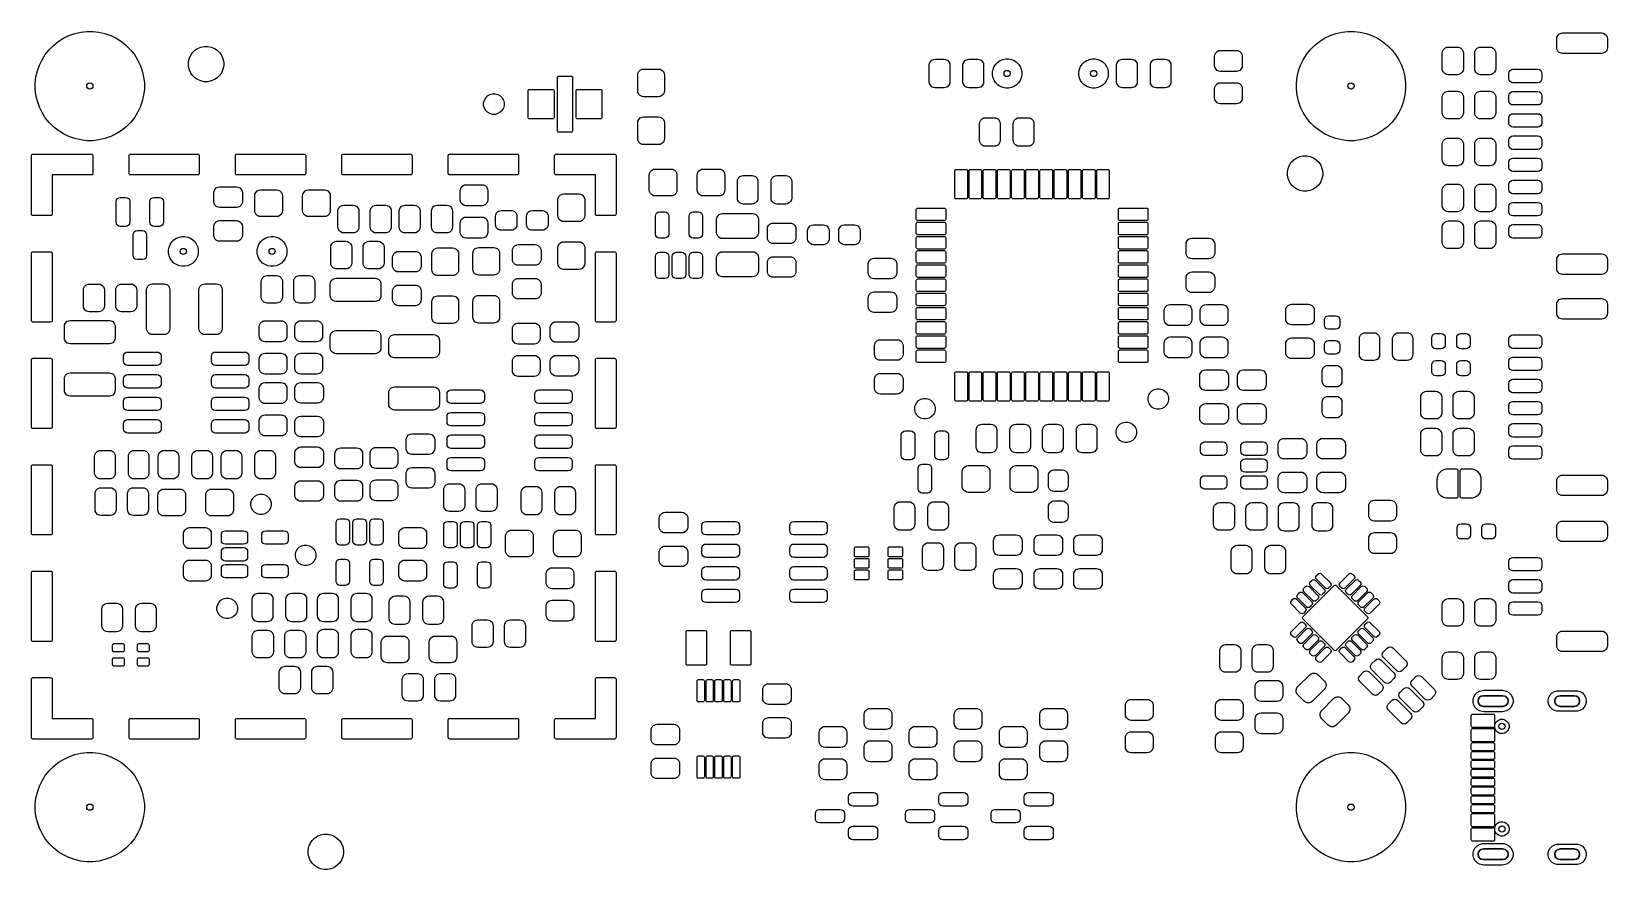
# Model space of a CAD drawing. Extents: x 3.96 to 7.46, y -4.84 to -2.98.
import ezdxf

# ---------------------------------------------------------------- set-up
doc = ezdxf.new("R2010")
doc.units = 0
doc.header["$MEASUREMENT"] = 0
doc.layers.add('BLACK', color=7, linetype='CONTINUOUS')

msp = doc.modelspace()

# ---------------------------------------------------------------- linework, layer by layer
at = {"layer": 'BLACK', "linetype": 'CONTINUOUS'}
for p, q in [((3.9983, -3.0167), (4.0079, -3.0071)), ((4.0079, -3.0071), (4.0185, -2.9986)), ((4.0185, -2.9986), (4.03, -2.9914)), ((4.03, -2.9914), (4.0423, -2.9855)), ((4.0423, -2.9855), (4.0551, -2.981)), ((4.0551, -2.981), (4.0684, -2.978)), ((4.0684, -2.978), (4.0819, -2.9764)), ((4.0819, -2.9764), (4.0955, -2.9764)), ((4.0955, -2.9764), (4.109, -2.978)), ((4.109, -2.978), (4.1222, -2.981)), ((4.1222, -2.981), (4.1351, -2.9855)), ((4.1351, -2.9855), (4.1473, -2.9914)), ((4.1473, -2.9914), (4.1588, -2.9986)), ((4.1588, -2.9986), (4.1695, -3.0071)), ((4.1695, -3.0071), (4.1791, -3.0167)), ((6.7983, -3.0167), (6.8079, -3.0071)), ((6.8079, -3.0071), (6.8185, -2.9986)), ((6.8185, -2.9986), (6.83, -2.9914)), ((6.83, -2.9914), (6.8423, -2.9855)), ((6.8423, -2.9855), (6.8551, -2.981)), ((6.8551, -2.981), (6.8684, -2.978)), ((6.8684, -2.978), (6.8819, -2.9764)), ((6.8819, -2.9764), (6.8955, -2.9764)), ((6.8955, -2.9764), (6.909, -2.978)), ((6.909, -2.978), (6.9222, -2.981)), ((6.9222, -2.981), (6.9351, -2.9855)), ((6.9351, -2.9855), (6.9473, -2.9914)), ((6.9473, -2.9914), (6.9588, -2.9986)), ((6.9588, -2.9986), (6.9695, -3.0071)), ((6.9695, -3.0071), (6.9791, -3.0167)), ((7.3455, -2.9926), (7.346, -2.9892)), ((7.3455, -3.0123), (7.3455, -2.9926)), ((7.346, -2.9892), (7.3479, -2.9851)), ((7.3479, -2.9851), (7.3511, -2.982)), ((7.3511, -2.982), (7.3552, -2.98)), ((7.3552, -2.98), (7.3585, -2.9796)), ((7.3585, -2.9796), (7.4451, -2.9796)), ((7.4451, -2.9796), (7.4485, -2.98)), ((7.4485, -2.98), (7.4526, -2.982)), ((7.4526, -2.982), (7.4558, -2.9851)), ((7.4558, -2.9851), (7.4577, -2.9892)), ((7.4577, -2.9892), (7.4581, -2.9926)), ((7.4581, -2.9926), (7.4581, -3.0123)), ((3.9766, -3.0511), (3.9825, -3.0389)), ((3.9825, -3.0389), (3.9898, -3.0273)), ((3.9898, -3.0273), (3.9983, -3.0167)), ((4.1791, -3.0167), (4.1876, -3.0273)), ((4.1876, -3.0273), (4.1948, -3.0389)), ((4.1948, -3.0389), (4.2007, -3.0511)), ((4.3075, -3.0447), (4.309, -3.0371)), ((4.309, -3.0371), (4.312, -3.03)), ((4.312, -3.03), (4.3162, -3.0235)), ((4.3162, -3.0235), (4.3217, -3.0181)), ((4.3217, -3.0181), (4.3281, -3.0138)), ((4.3281, -3.0138), (4.3352, -3.0108)), ((4.3352, -3.0108), (4.3428, -3.0093)), ((4.3428, -3.0093), (4.3505, -3.0093)), ((4.3505, -3.0093), (4.3581, -3.0108)), ((4.3581, -3.0108), (4.3652, -3.0138)), ((4.3652, -3.0138), (4.3717, -3.0181)), ((4.3717, -3.0181), (4.3771, -3.0235)), ((4.3771, -3.0235), (4.3814, -3.03)), ((4.3814, -3.03), (4.3843, -3.0371)), ((4.3843, -3.0371), (4.3859, -3.0447)), ((5.9529, -3.0475), (5.9548, -3.0434)), ((5.9548, -3.0434), (5.958, -3.0402)), ((5.958, -3.0402), (5.9621, -3.0383)), ((5.9621, -3.0383), (5.9654, -3.0378)), ((5.9654, -3.0378), (5.9851, -3.0378)), ((5.9851, -3.0378), (5.9885, -3.0383)), ((5.9885, -3.0383), (5.9926, -3.0402)), ((5.9926, -3.0402), (5.9958, -3.0434)), ((5.9958, -3.0434), (5.9977, -3.0475)), ((6.0277, -3.0475), (6.0296, -3.0434)), ((6.0296, -3.0434), (6.0328, -3.0402)), ((6.0328, -3.0402), (6.0369, -3.0383)), ((6.0369, -3.0383), (6.0402, -3.0378)), ((6.0402, -3.0378), (6.0599, -3.0378)), ((6.0599, -3.0378), (6.0633, -3.0383)), ((6.0633, -3.0383), (6.0674, -3.0402)), ((6.0674, -3.0402), (6.0706, -3.0434)), ((6.0706, -3.0434), (6.0725, -3.0475)), ((6.1045, -3.0443), (6.1098, -3.0407)), ((6.1098, -3.0407), (6.1157, -3.0382)), ((6.1157, -3.0382), (6.122, -3.037)), ((6.122, -3.037), (6.1284, -3.037)), ((6.1284, -3.037), (6.1347, -3.0382)), ((6.1347, -3.0382), (6.1406, -3.0407)), ((6.1406, -3.0407), (6.1459, -3.0443)), ((6.2966, -3.0443), (6.3019, -3.0407)), ((6.3019, -3.0407), (6.3079, -3.0382)), ((6.3079, -3.0382), (6.3141, -3.037)), ((6.3141, -3.037), (6.3205, -3.037)), ((6.3205, -3.037), (6.3268, -3.0382)), ((6.3268, -3.0382), (6.3327, -3.0407)), ((6.3327, -3.0407), (6.3381, -3.0443)), ((6.3689, -3.0475), (6.3708, -3.0434)), ((6.3708, -3.0434), (6.374, -3.0402)), ((6.374, -3.0402), (6.3781, -3.0383)), ((6.3781, -3.0383), (6.3814, -3.0378)), ((6.3814, -3.0378), (6.4011, -3.0378)), ((6.4011, -3.0378), (6.4045, -3.0383)), ((6.4045, -3.0383), (6.4086, -3.0402)), ((6.4086, -3.0402), (6.4118, -3.0434)), ((6.4118, -3.0434), (6.4137, -3.0475)), ((6.4437, -3.0475), (6.4456, -3.0434)), ((6.4456, -3.0434), (6.4488, -3.0402)), ((6.4488, -3.0402), (6.4529, -3.0383)), ((6.4529, -3.0383), (6.4562, -3.0378)), ((6.4562, -3.0378), (6.4759, -3.0378)), ((6.4759, -3.0378), (6.4793, -3.0383)), ((6.4793, -3.0383), (6.4834, -3.0402)), ((6.4834, -3.0402), (6.4866, -3.0434)), ((6.4866, -3.0434), (6.4885, -3.0475)), ((6.586, -3.0313), (6.5864, -3.0279)), ((6.586, -3.0519), (6.586, -3.0313)), ((6.5864, -3.0279), (6.5883, -3.0238)), ((6.5883, -3.0238), (6.5915, -3.0206)), ((6.5915, -3.0206), (6.5956, -3.0187)), ((6.5956, -3.0187), (6.599, -3.0183)), ((6.599, -3.0183), (6.6344, -3.0183)), ((6.6344, -3.0183), (6.6378, -3.0187)), ((6.6378, -3.0187), (6.6418, -3.0206)), ((6.6418, -3.0206), (6.645, -3.0238)), ((6.645, -3.0238), (6.6469, -3.0279)), ((6.6469, -3.0279), (6.6474, -3.0313)), ((6.6474, -3.0313), (6.6474, -3.0519)), ((6.7766, -3.0511), (6.7825, -3.0389)), ((6.7825, -3.0389), (6.7898, -3.0273)), ((6.7898, -3.0273), (6.7983, -3.0167)), ((6.9791, -3.0167), (6.9876, -3.0273)), ((6.9876, -3.0273), (6.9948, -3.0389)), ((6.9948, -3.0389), (7.0007, -3.0511)), ((7.0914, -3.0238), (7.0919, -3.0204)), ((7.0914, -3.0592), (7.0914, -3.0238)), ((7.0919, -3.0204), (7.0938, -3.0163)), ((7.0938, -3.0163), (7.097, -3.0132)), ((7.097, -3.0132), (7.1011, -3.0113)), ((7.1011, -3.0113), (7.1044, -3.0108)), ((7.1044, -3.0108), (7.1251, -3.0108)), ((7.1251, -3.0108), (7.1284, -3.0113)), ((7.1284, -3.0113), (7.1325, -3.0132)), ((7.1325, -3.0132), (7.1357, -3.0163)), ((7.1357, -3.0163), (7.1376, -3.0204)), ((7.1376, -3.0204), (7.1381, -3.0238)), ((7.1381, -3.0238), (7.1381, -3.0592)), ((7.1633, -3.0238), (7.1637, -3.0204)), ((7.1633, -3.0592), (7.1633, -3.0238)), ((7.1637, -3.0204), (7.1656, -3.0163)), ((7.1656, -3.0163), (7.1688, -3.0132)), ((7.1688, -3.0132), (7.1729, -3.0113)), ((7.1729, -3.0113), (7.1763, -3.0108)), ((7.1763, -3.0108), (7.1969, -3.0108)), ((7.1969, -3.0108), (7.2003, -3.0113)), ((7.2003, -3.0113), (7.2044, -3.0132)), ((7.2044, -3.0132), (7.2076, -3.0163)), ((7.2076, -3.0163), (7.2095, -3.0204)), ((7.2095, -3.0204), (7.2099, -3.0238)), ((7.2099, -3.0238), (7.2099, -3.0592)), ((7.346, -3.0156), (7.3455, -3.0123)), ((7.3479, -3.0197), (7.346, -3.0156)), ((7.3511, -3.0229), (7.3479, -3.0197)), ((7.3552, -3.0248), (7.3511, -3.0229)), ((7.3585, -3.0253), (7.3552, -3.0248)), ((7.4451, -3.0253), (7.3585, -3.0253)), ((7.4485, -3.0248), (7.4451, -3.0253)), ((7.4526, -3.0229), (7.4485, -3.0248)), ((7.4558, -3.0197), (7.4526, -3.0229)), ((7.4577, -3.0156), (7.4558, -3.0197)), ((7.4581, -3.0123), (7.4577, -3.0156)), ((3.9676, -3.0907), (3.9691, -3.0772)), ((3.9691, -3.0772), (3.9722, -3.0639)), ((3.9722, -3.0639), (3.9766, -3.0511)), ((4.2007, -3.0511), (4.2052, -3.0639)), ((4.2052, -3.0639), (4.2082, -3.0772)), ((4.2082, -3.0772), (4.2097, -3.0907)), ((4.3075, -3.0524), (4.3075, -3.0447)), ((4.309, -3.0599), (4.3075, -3.0524)), ((4.312, -3.0671), (4.309, -3.0599)), ((4.3162, -3.0735), (4.312, -3.0671)), ((4.3217, -3.079), (4.3162, -3.0735)), ((4.3281, -3.0832), (4.3217, -3.079)), ((4.3717, -3.079), (4.3652, -3.0832)), ((4.3771, -3.0735), (4.3717, -3.079)), ((4.3814, -3.0671), (4.3771, -3.0735)), ((4.3843, -3.0599), (4.3814, -3.0671)), ((4.3859, -3.0524), (4.3843, -3.0599)), ((4.3859, -3.0447), (4.3859, -3.0524)), ((5.1267, -3.0785), (5.127, -3.0773)), ((5.1267, -3.1966), (5.1267, -3.0785)), ((5.127, -3.0773), (5.1277, -3.0762)), ((5.1277, -3.0762), (5.1287, -3.0756)), ((5.1287, -3.0756), (5.1299, -3.0753)), ((5.1299, -3.0753), (5.1575, -3.0753)), ((5.1575, -3.0753), (5.1587, -3.0756)), ((5.1587, -3.0756), (5.1597, -3.0762)), ((5.1597, -3.0762), (5.1604, -3.0773)), ((5.1604, -3.0773), (5.1606, -3.0785)), ((5.1606, -3.0785), (5.1606, -3.1966)), ((5.305, -3.0727), (5.3054, -3.0693)), ((5.305, -3.1081), (5.305, -3.0727)), ((5.3054, -3.0693), (5.3073, -3.0652)), ((5.3073, -3.0652), (5.3105, -3.062)), ((5.3105, -3.062), (5.3146, -3.0601)), ((5.3146, -3.0601), (5.3179, -3.0597)), ((5.3179, -3.0597), (5.3514, -3.0597)), ((5.3514, -3.0597), (5.3548, -3.0601)), ((5.3548, -3.0601), (5.3589, -3.062)), ((5.3589, -3.062), (5.362, -3.0652)), ((5.362, -3.0652), (5.364, -3.0693)), ((5.364, -3.0693), (5.3644, -3.0727)), ((5.3644, -3.0727), (5.3644, -3.1081)), ((5.9524, -3.0508), (5.9529, -3.0475)), ((5.9524, -3.0882), (5.9524, -3.0508)), ((5.9977, -3.0475), (5.9981, -3.0508)), ((5.9981, -3.0508), (5.9981, -3.0882)), ((6.0272, -3.0508), (6.0277, -3.0475)), ((6.0272, -3.0882), (6.0272, -3.0508)), ((6.0725, -3.0475), (6.0729, -3.0508)), ((6.0729, -3.0508), (6.0729, -3.0882)), ((6.0927, -3.0663), (6.0939, -3.06)), ((6.0927, -3.0727), (6.0927, -3.0663)), ((6.0939, -3.079), (6.0927, -3.0727)), ((6.0939, -3.06), (6.0964, -3.0541)), ((6.0964, -3.0849), (6.0939, -3.079)), ((6.0964, -3.0541), (6.1, -3.0488)), ((6.1, -3.0488), (6.1045, -3.0443)), ((6.1459, -3.0443), (6.1505, -3.0488)), ((6.1505, -3.0488), (6.154, -3.0541)), ((6.154, -3.0541), (6.1565, -3.06)), ((6.1565, -3.079), (6.154, -3.0849)), ((6.1565, -3.06), (6.1577, -3.0663)), ((6.1577, -3.0727), (6.1565, -3.079)), ((6.1577, -3.0663), (6.1577, -3.0727)), ((6.2848, -3.0663), (6.2861, -3.06)), ((6.2848, -3.0727), (6.2848, -3.0663)), ((6.2861, -3.079), (6.2848, -3.0727)), ((6.2861, -3.06), (6.2885, -3.0541)), ((6.2885, -3.0849), (6.2861, -3.079)), ((6.2885, -3.0541), (6.2921, -3.0488)), ((6.2921, -3.0488), (6.2966, -3.0443)), ((6.3381, -3.0443), (6.3426, -3.0488)), ((6.3426, -3.0488), (6.3462, -3.0541)), ((6.3462, -3.0541), (6.3486, -3.06)), ((6.3486, -3.079), (6.3462, -3.0849)), ((6.3486, -3.06), (6.3499, -3.0663)), ((6.3499, -3.0727), (6.3486, -3.079)), ((6.3499, -3.0663), (6.3499, -3.0727)), ((6.3684, -3.0508), (6.3689, -3.0475)), ((6.3684, -3.0882), (6.3684, -3.0508)), ((6.4137, -3.0475), (6.4141, -3.0508)), ((6.4141, -3.0508), (6.4141, -3.0882)), ((6.4432, -3.0508), (6.4437, -3.0475)), ((6.4432, -3.0882), (6.4432, -3.0508)), ((6.4885, -3.0475), (6.4889, -3.0508)), ((6.4889, -3.0508), (6.4889, -3.0882)), ((6.5864, -3.0553), (6.586, -3.0519)), ((6.5883, -3.0594), (6.5864, -3.0553)), ((6.5915, -3.0626), (6.5883, -3.0594)), ((6.5956, -3.0645), (6.5915, -3.0626)), ((6.599, -3.0649), (6.5956, -3.0645)), ((6.6344, -3.0649), (6.599, -3.0649)), ((6.6378, -3.0645), (6.6344, -3.0649)), ((6.6418, -3.0626), (6.6378, -3.0645)), ((6.645, -3.0594), (6.6418, -3.0626)), ((6.6469, -3.0553), (6.645, -3.0594)), ((6.6474, -3.0519), (6.6469, -3.0553)), ((6.7676, -3.0907), (6.7691, -3.0772)), ((6.7691, -3.0772), (6.7722, -3.0639)), ((6.7722, -3.0639), (6.7766, -3.0511)), ((7.0007, -3.0511), (7.0052, -3.0639)), ((7.0052, -3.0639), (7.0082, -3.0772)), ((7.0082, -3.0772), (7.0097, -3.0907)), ((7.0919, -3.0626), (7.0914, -3.0592)), ((7.0938, -3.0667), (7.0919, -3.0626)), ((7.097, -3.0699), (7.0938, -3.0667)), ((7.1011, -3.0718), (7.097, -3.0699)), ((7.1044, -3.0722), (7.1011, -3.0718)), ((7.1251, -3.0722), (7.1044, -3.0722)), ((7.1284, -3.0718), (7.1251, -3.0722)), ((7.1325, -3.0699), (7.1284, -3.0718)), ((7.1357, -3.0667), (7.1325, -3.0699)), ((7.1376, -3.0626), (7.1357, -3.0667)), ((7.1381, -3.0592), (7.1376, -3.0626)), ((7.1637, -3.0626), (7.1633, -3.0592)), ((7.1656, -3.0667), (7.1637, -3.0626)), ((7.1688, -3.0699), (7.1656, -3.0667)), ((7.1729, -3.0718), (7.1688, -3.0699)), ((7.1763, -3.0722), (7.1729, -3.0718)), ((7.1969, -3.0722), (7.1763, -3.0722)), ((7.2003, -3.0718), (7.1969, -3.0722)), ((7.2044, -3.0699), (7.2003, -3.0718)), ((7.2076, -3.0667), (7.2044, -3.0699)), ((7.2095, -3.0626), (7.2076, -3.0667)), ((7.2099, -3.0592), (7.2095, -3.0626)), ((7.2392, -3.0694), (7.2399, -3.0659)), ((7.2392, -3.0812), (7.2392, -3.0694)), ((7.2399, -3.0659), (7.2419, -3.063)), ((7.2419, -3.063), (7.2448, -3.061)), ((7.2448, -3.061), (7.2483, -3.0603)), ((7.2483, -3.0603), (7.3034, -3.0603)), ((7.3034, -3.0603), (7.3069, -3.061)), ((7.3069, -3.061), (7.3098, -3.063)), ((7.3098, -3.063), (7.3118, -3.0659)), ((7.3118, -3.0659), (7.3125, -3.0694)), ((7.3125, -3.0694), (7.3125, -3.0812)), ((3.9676, -3.1043), (3.9676, -3.0907)), ((3.9691, -3.1178), (3.9676, -3.1043)), ((4.2097, -3.1043), (4.2082, -3.1178)), ((4.2097, -3.0907), (4.2097, -3.1043)), ((4.3352, -3.0862), (4.3281, -3.0832)), ((4.3428, -3.0877), (4.3352, -3.0862)), ((4.3505, -3.0877), (4.3428, -3.0877)), ((4.3581, -3.0862), (4.3505, -3.0877)), ((4.3652, -3.0832), (4.3581, -3.0862)), ((5.0618, -3.108), (5.062, -3.1068)), ((5.0618, -3.167), (5.0618, -3.108)), ((5.062, -3.1068), (5.0627, -3.1058)), ((5.0627, -3.1058), (5.0637, -3.1051)), ((5.0637, -3.1051), (5.0649, -3.1048)), ((5.0649, -3.1048), (5.1161, -3.1048)), ((5.1161, -3.1048), (5.1173, -3.1051)), ((5.1173, -3.1051), (5.1183, -3.1058)), ((5.1183, -3.1058), (5.119, -3.1068)), ((5.119, -3.1068), (5.1193, -3.108)), ((5.1193, -3.108), (5.1193, -3.167)), ((5.1681, -3.108), (5.1683, -3.1068)), ((5.1681, -3.167), (5.1681, -3.108)), ((5.1683, -3.1068), (5.169, -3.1058)), ((5.169, -3.1058), (5.17, -3.1051)), ((5.17, -3.1051), (5.1712, -3.1048)), ((5.1712, -3.1048), (5.2224, -3.1048)), ((5.2224, -3.1048), (5.2236, -3.1051)), ((5.2236, -3.1051), (5.2246, -3.1058)), ((5.2246, -3.1058), (5.2253, -3.1068)), ((5.2253, -3.1068), (5.2256, -3.108)), ((5.2256, -3.108), (5.2256, -3.167)), ((5.3054, -3.1114), (5.305, -3.1081)), ((5.3073, -3.1155), (5.3054, -3.1114)), ((5.364, -3.1114), (5.362, -3.1155)), ((5.3644, -3.1081), (5.364, -3.1114)), ((5.9529, -3.0916), (5.9524, -3.0882)), ((5.9548, -3.0957), (5.9529, -3.0916)), ((5.958, -3.0989), (5.9548, -3.0957)), ((5.9621, -3.1008), (5.958, -3.0989)), ((5.9654, -3.1012), (5.9621, -3.1008)), ((5.9851, -3.1012), (5.9654, -3.1012)), ((5.9885, -3.1008), (5.9851, -3.1012)), ((5.9926, -3.0989), (5.9885, -3.1008)), ((5.9958, -3.0957), (5.9926, -3.0989)), ((5.9977, -3.0916), (5.9958, -3.0957)), ((5.9981, -3.0882), (5.9977, -3.0916)), ((6.0277, -3.0916), (6.0272, -3.0882)), ((6.0296, -3.0957), (6.0277, -3.0916)), ((6.0328, -3.0989), (6.0296, -3.0957)), ((6.0369, -3.1008), (6.0328, -3.0989)), ((6.0402, -3.1012), (6.0369, -3.1008)), ((6.0599, -3.1012), (6.0402, -3.1012)), ((6.0633, -3.1008), (6.0599, -3.1012)), ((6.0674, -3.0989), (6.0633, -3.1008)), ((6.0706, -3.0957), (6.0674, -3.0989)), ((6.0725, -3.0916), (6.0706, -3.0957)), ((6.0729, -3.0882), (6.0725, -3.0916)), ((6.1, -3.0902), (6.0964, -3.0849)), ((6.1045, -3.0948), (6.1, -3.0902)), ((6.1098, -3.0983), (6.1045, -3.0948)), ((6.1157, -3.1008), (6.1098, -3.0983)), ((6.122, -3.102), (6.1157, -3.1008)), ((6.1284, -3.102), (6.122, -3.102)), ((6.1347, -3.1008), (6.1284, -3.102)), ((6.1406, -3.0983), (6.1347, -3.1008)), ((6.1459, -3.0948), (6.1406, -3.0983)), ((6.1505, -3.0902), (6.1459, -3.0948)), ((6.154, -3.0849), (6.1505, -3.0902)), ((6.2921, -3.0902), (6.2885, -3.0849)), ((6.2966, -3.0948), (6.2921, -3.0902)), ((6.3019, -3.0983), (6.2966, -3.0948)), ((6.3079, -3.1008), (6.3019, -3.0983)), ((6.3141, -3.102), (6.3079, -3.1008)), ((6.3205, -3.102), (6.3141, -3.102)), ((6.3268, -3.1008), (6.3205, -3.102)), ((6.3327, -3.0983), (6.3268, -3.1008)), ((6.3381, -3.0948), (6.3327, -3.0983)), ((6.3426, -3.0902), (6.3381, -3.0948)), ((6.3462, -3.0849), (6.3426, -3.0902)), ((6.3689, -3.0916), (6.3684, -3.0882)), ((6.3708, -3.0957), (6.3689, -3.0916)), ((6.374, -3.0989), (6.3708, -3.0957)), ((6.3781, -3.1008), (6.374, -3.0989)), ((6.3814, -3.1012), (6.3781, -3.1008)), ((6.4011, -3.1012), (6.3814, -3.1012)), ((6.4045, -3.1008), (6.4011, -3.1012)), ((6.4086, -3.0989), (6.4045, -3.1008)), ((6.4118, -3.0957), (6.4086, -3.0989)), ((6.4137, -3.0916), (6.4118, -3.0957)), ((6.4141, -3.0882), (6.4137, -3.0916)), ((6.4437, -3.0916), (6.4432, -3.0882)), ((6.4456, -3.0957), (6.4437, -3.0916)), ((6.4488, -3.0989), (6.4456, -3.0957)), ((6.4529, -3.1008), (6.4488, -3.0989)), ((6.4562, -3.1012), (6.4529, -3.1008)), ((6.4759, -3.1012), (6.4562, -3.1012)), ((6.4793, -3.1008), (6.4759, -3.1012)), ((6.4834, -3.0989), (6.4793, -3.1008)), ((6.4866, -3.0957), (6.4834, -3.0989)), ((6.4885, -3.0916), (6.4866, -3.0957)), ((6.4889, -3.0882), (6.4885, -3.0916)), ((6.586, -3.1031), (6.5864, -3.0997)), ((6.586, -3.1238), (6.586, -3.1031)), ((6.5864, -3.0997), (6.5883, -3.0957)), ((6.5883, -3.0957), (6.5915, -3.0925)), ((6.5915, -3.0925), (6.5956, -3.0906)), ((6.5956, -3.0906), (6.599, -3.0901)), ((6.599, -3.0901), (6.6344, -3.0901)), ((6.6344, -3.0901), (6.6378, -3.0906)), ((6.6378, -3.0906), (6.6418, -3.0925)), ((6.6418, -3.0925), (6.645, -3.0957)), ((6.645, -3.0957), (6.6469, -3.0997)), ((6.6469, -3.0997), (6.6474, -3.1031)), ((6.6474, -3.1031), (6.6474, -3.1238)), ((6.7676, -3.1043), (6.7676, -3.0907)), ((6.7691, -3.1178), (6.7676, -3.1043)), ((7.0097, -3.1043), (7.0082, -3.1178)), ((7.0097, -3.0907), (7.0097, -3.1043)), ((7.0938, -3.1143), (7.097, -3.1112)), ((7.097, -3.1112), (7.1011, -3.1093)), ((7.1011, -3.1093), (7.1044, -3.1088)), ((7.1044, -3.1088), (7.1251, -3.1088)), ((7.1251, -3.1088), (7.1284, -3.1093)), ((7.1284, -3.1093), (7.1325, -3.1112)), ((7.1325, -3.1112), (7.1357, -3.1143)), ((7.1656, -3.1143), (7.1688, -3.1112)), ((7.1688, -3.1112), (7.1729, -3.1093)), ((7.1729, -3.1093), (7.1763, -3.1088)), ((7.1763, -3.1088), (7.1969, -3.1088)), ((7.1969, -3.1088), (7.2003, -3.1093)), ((7.2003, -3.1093), (7.2044, -3.1112)), ((7.2044, -3.1112), (7.2076, -3.1143)), ((7.2399, -3.0846), (7.2392, -3.0812)), ((7.2419, -3.0876), (7.2399, -3.0846)), ((7.2399, -3.1151), (7.2419, -3.1122)), ((7.2448, -3.0895), (7.2419, -3.0876)), ((7.2419, -3.1122), (7.2448, -3.1102)), ((7.2483, -3.0902), (7.2448, -3.0895)), ((7.2448, -3.1102), (7.2483, -3.1095)), ((7.3034, -3.0902), (7.2483, -3.0902)), ((7.2483, -3.1095), (7.3034, -3.1095)), ((7.3069, -3.0895), (7.3034, -3.0902)), ((7.3034, -3.1095), (7.3069, -3.1102)), ((7.3098, -3.0876), (7.3069, -3.0895)), ((7.3069, -3.1102), (7.3098, -3.1122)), ((7.3118, -3.0846), (7.3098, -3.0876)), ((7.3098, -3.1122), (7.3118, -3.1151)), ((7.3125, -3.0812), (7.3118, -3.0846)), ((3.9722, -3.1311), (3.9691, -3.1178)), ((3.9766, -3.1439), (3.9722, -3.1311)), ((3.9825, -3.1562), (3.9766, -3.1439)), ((4.2007, -3.1439), (4.1948, -3.1562)), ((4.2052, -3.1311), (4.2007, -3.1439)), ((4.2082, -3.1178), (4.2052, -3.1311)), ((4.963, -3.1345), (4.9646, -3.1288)), ((4.963, -3.1405), (4.963, -3.1345)), ((4.9646, -3.1463), (4.963, -3.1405)), ((4.9646, -3.1288), (4.9676, -3.1236)), ((4.9676, -3.1514), (4.9646, -3.1463)), ((4.9676, -3.1236), (4.9718, -3.1194)), ((4.9718, -3.1194), (4.9769, -3.1164)), ((4.9769, -3.1164), (4.9827, -3.1149)), ((4.9827, -3.1149), (4.9887, -3.1149)), ((4.9887, -3.1149), (4.9944, -3.1164)), ((4.9944, -3.1164), (4.9996, -3.1194)), ((4.9996, -3.1194), (5.0038, -3.1236)), ((5.0038, -3.1236), (5.0068, -3.1288)), ((5.0068, -3.1463), (5.0038, -3.1514)), ((5.0068, -3.1288), (5.0083, -3.1345)), ((5.0083, -3.1405), (5.0068, -3.1463)), ((5.0083, -3.1345), (5.0083, -3.1405)), ((5.3105, -3.1187), (5.3073, -3.1155)), ((5.3146, -3.1206), (5.3105, -3.1187)), ((5.3179, -3.1211), (5.3146, -3.1206)), ((5.3514, -3.1211), (5.3179, -3.1211)), ((5.3548, -3.1206), (5.3514, -3.1211)), ((5.3589, -3.1187), (5.3548, -3.1206)), ((5.362, -3.1155), (5.3589, -3.1187)), ((6.5864, -3.1271), (6.586, -3.1238)), ((6.5883, -3.1312), (6.5864, -3.1271)), ((6.5915, -3.1344), (6.5883, -3.1312)), ((6.5956, -3.1363), (6.5915, -3.1344)), ((6.599, -3.1368), (6.5956, -3.1363)), ((6.6344, -3.1368), (6.599, -3.1368)), ((6.6378, -3.1363), (6.6344, -3.1368)), ((6.6418, -3.1344), (6.6378, -3.1363)), ((6.645, -3.1312), (6.6418, -3.1344)), ((6.6469, -3.1271), (6.645, -3.1312)), ((6.6474, -3.1238), (6.6469, -3.1271)), ((6.7722, -3.1311), (6.7691, -3.1178)), ((6.7766, -3.1439), (6.7722, -3.1311)), ((6.7825, -3.1562), (6.7766, -3.1439)), ((7.0007, -3.1439), (6.9948, -3.1562)), ((7.0052, -3.1311), (7.0007, -3.1439)), ((7.0082, -3.1178), (7.0052, -3.1311)), ((7.0914, -3.1218), (7.0919, -3.1184)), ((7.0914, -3.1572), (7.0914, -3.1218)), ((7.0919, -3.1184), (7.0938, -3.1143)), ((7.1357, -3.1143), (7.1376, -3.1184)), ((7.1376, -3.1184), (7.1381, -3.1218)), ((7.1381, -3.1218), (7.1381, -3.1572)), ((7.1633, -3.1218), (7.1637, -3.1184)), ((7.1633, -3.1572), (7.1633, -3.1218)), ((7.1637, -3.1184), (7.1656, -3.1143)), ((7.2076, -3.1143), (7.2095, -3.1184)), ((7.2095, -3.1184), (7.2099, -3.1218)), ((7.2099, -3.1218), (7.2099, -3.1572)), ((7.2392, -3.1186), (7.2399, -3.1151)), ((7.2392, -3.1304), (7.2392, -3.1186)), ((7.2399, -3.1339), (7.2392, -3.1304)), ((7.2419, -3.1368), (7.2399, -3.1339)), ((7.2448, -3.1388), (7.2419, -3.1368)), ((7.2483, -3.1394), (7.2448, -3.1388)), ((7.3034, -3.1394), (7.2483, -3.1394)), ((7.3069, -3.1388), (7.3034, -3.1394)), ((7.3098, -3.1368), (7.3069, -3.1388)), ((7.3118, -3.1339), (7.3098, -3.1368)), ((7.3118, -3.1151), (7.3125, -3.1186)), ((7.3125, -3.1304), (7.3118, -3.1339)), ((7.3125, -3.1186), (7.3125, -3.1304)), ((3.9898, -3.1677), (3.9825, -3.1562)), ((3.9983, -3.1783), (3.9898, -3.1677)), ((4.0079, -3.1879), (3.9983, -3.1783)), ((4.1791, -3.1783), (4.1695, -3.1879)), ((4.1876, -3.1677), (4.1791, -3.1783)), ((4.1948, -3.1562), (4.1876, -3.1677)), ((4.9718, -3.1556), (4.9676, -3.1514)), ((4.9769, -3.1586), (4.9718, -3.1556)), ((4.9827, -3.1602), (4.9769, -3.1586)), ((4.9887, -3.1602), (4.9827, -3.1602)), ((4.9944, -3.1586), (4.9887, -3.1602)), ((4.9996, -3.1556), (4.9944, -3.1586)), ((5.0038, -3.1514), (4.9996, -3.1556)), ((5.062, -3.1682), (5.0618, -3.167)), ((5.0627, -3.1693), (5.062, -3.1682)), ((5.0637, -3.17), (5.0627, -3.1693)), ((5.0649, -3.1702), (5.0637, -3.17)), ((5.1161, -3.1702), (5.0649, -3.1702)), ((5.1173, -3.17), (5.1161, -3.1702)), ((5.1183, -3.1693), (5.1173, -3.17)), ((5.119, -3.1682), (5.1183, -3.1693)), ((5.1193, -3.167), (5.119, -3.1682)), ((5.1683, -3.1682), (5.1681, -3.167)), ((5.169, -3.1693), (5.1683, -3.1682)), ((5.17, -3.17), (5.169, -3.1693)), ((5.1712, -3.1702), (5.17, -3.17)), ((5.2224, -3.1702), (5.1712, -3.1702)), ((5.2236, -3.17), (5.2224, -3.1702)), ((5.2246, -3.1693), (5.2236, -3.17)), ((5.2253, -3.1682), (5.2246, -3.1693)), ((5.2256, -3.167), (5.2253, -3.1682)), ((5.305, -3.1789), (5.3054, -3.1756)), ((5.305, -3.2144), (5.305, -3.1789)), ((5.3054, -3.1756), (5.3073, -3.1715)), ((5.3073, -3.1715), (5.3105, -3.1683)), ((5.3105, -3.1683), (5.3146, -3.1664)), ((5.3146, -3.1664), (5.3179, -3.166)), ((5.3179, -3.166), (5.3514, -3.166)), ((5.3514, -3.166), (5.3548, -3.1664)), ((5.3548, -3.1664), (5.3589, -3.1683)), ((5.3589, -3.1683), (5.362, -3.1715)), ((5.362, -3.1715), (5.364, -3.1756)), ((5.364, -3.1756), (5.3644, -3.1789)), ((5.3644, -3.1789), (5.3644, -3.2144)), ((6.0641, -3.1807), (6.0646, -3.1773)), ((6.0641, -3.2181), (6.0641, -3.1807)), ((6.0646, -3.1773), (6.0665, -3.1732)), ((6.0665, -3.1732), (6.0697, -3.17)), ((6.0697, -3.17), (6.0738, -3.1681)), ((6.0738, -3.1681), (6.0771, -3.1677)), ((6.0771, -3.1677), (6.0968, -3.1677)), ((6.0968, -3.1677), (6.1002, -3.1681)), ((6.1002, -3.1681), (6.1043, -3.17)), ((6.1043, -3.17), (6.1075, -3.1732)), ((6.1075, -3.1732), (6.1094, -3.1773)), ((6.1094, -3.1773), (6.1098, -3.1807)), ((6.1098, -3.1807), (6.1098, -3.2181)), ((6.1389, -3.1807), (6.1394, -3.1773)), ((6.1389, -3.2181), (6.1389, -3.1807)), ((6.1394, -3.1773), (6.1413, -3.1732)), ((6.1413, -3.1732), (6.1445, -3.17)), ((6.1445, -3.17), (6.1486, -3.1681)), ((6.1486, -3.1681), (6.1519, -3.1677)), ((6.1519, -3.1677), (6.1716, -3.1677)), ((6.1716, -3.1677), (6.175, -3.1681)), ((6.175, -3.1681), (6.1791, -3.17)), ((6.1791, -3.17), (6.1823, -3.1732)), ((6.1823, -3.1732), (6.1842, -3.1773)), ((6.1842, -3.1773), (6.1846, -3.1807)), ((6.1846, -3.1807), (6.1846, -3.2181)), ((6.7898, -3.1677), (6.7825, -3.1562)), ((6.7983, -3.1783), (6.7898, -3.1677)), ((6.8079, -3.1879), (6.7983, -3.1783)), ((6.9791, -3.1783), (6.9695, -3.1879)), ((6.9876, -3.1677), (6.9791, -3.1783)), ((6.9948, -3.1562), (6.9876, -3.1677)), ((7.0919, -3.1606), (7.0914, -3.1572)), ((7.0938, -3.1647), (7.0919, -3.1606)), ((7.097, -3.1679), (7.0938, -3.1647)), ((7.1011, -3.1698), (7.097, -3.1679)), ((7.1044, -3.1702), (7.1011, -3.1698)), ((7.1251, -3.1702), (7.1044, -3.1702)), ((7.1284, -3.1698), (7.1251, -3.1702)), ((7.1325, -3.1679), (7.1284, -3.1698)), ((7.1357, -3.1647), (7.1325, -3.1679)), ((7.1376, -3.1606), (7.1357, -3.1647)), ((7.1381, -3.1572), (7.1376, -3.1606)), ((7.1637, -3.1606), (7.1633, -3.1572)), ((7.1656, -3.1647), (7.1637, -3.1606)), ((7.1688, -3.1679), (7.1656, -3.1647)), ((7.1729, -3.1698), (7.1688, -3.1679)), ((7.1763, -3.1702), (7.1729, -3.1698)), ((7.1969, -3.1702), (7.1763, -3.1702)), ((7.2003, -3.1698), (7.1969, -3.1702)), ((7.2044, -3.1679), (7.2003, -3.1698)), ((7.2076, -3.1647), (7.2044, -3.1679)), ((7.2095, -3.1606), (7.2076, -3.1647)), ((7.2099, -3.1572), (7.2095, -3.1606)), ((7.2392, -3.1678), (7.2399, -3.1643)), ((7.2392, -3.1796), (7.2392, -3.1678)), ((7.2399, -3.1831), (7.2392, -3.1796)), ((7.2399, -3.1643), (7.2419, -3.1614)), ((7.2419, -3.186), (7.2399, -3.1831)), ((7.2419, -3.1614), (7.2448, -3.1594)), ((7.2448, -3.1594), (7.2483, -3.1587)), ((7.2483, -3.1587), (7.3034, -3.1587)), ((7.3034, -3.1587), (7.3069, -3.1594)), ((7.3069, -3.1594), (7.3098, -3.1614)), ((7.3098, -3.1614), (7.3118, -3.1643)), ((7.3118, -3.1831), (7.3098, -3.186)), ((7.3118, -3.1643), (7.3125, -3.1678)), ((7.3125, -3.1796), (7.3118, -3.1831)), ((7.3125, -3.1678), (7.3125, -3.1796)), ((4.0185, -3.1964), (4.0079, -3.1879)), ((4.03, -3.2036), (4.0185, -3.1964)), ((4.0423, -3.2095), (4.03, -3.2036)), ((4.0551, -3.214), (4.0423, -3.2095)), ((4.0684, -3.2171), (4.0551, -3.214)), ((4.0819, -3.2186), (4.0684, -3.2171)), ((4.0955, -3.2186), (4.0819, -3.2186)), ((4.109, -3.2171), (4.0955, -3.2186)), ((4.1222, -3.214), (4.109, -3.2171)), ((4.1351, -3.2095), (4.1222, -3.214)), ((4.1473, -3.2036), (4.1351, -3.2095)), ((4.1588, -3.1964), (4.1473, -3.2036)), ((4.1695, -3.1879), (4.1588, -3.1964)), ((5.127, -3.1978), (5.1267, -3.1966)), ((5.1277, -3.1988), (5.127, -3.1978)), ((5.1287, -3.1995), (5.1277, -3.1988)), ((5.1299, -3.1997), (5.1287, -3.1995)), ((5.1575, -3.1997), (5.1299, -3.1997)), ((5.1587, -3.1995), (5.1575, -3.1997)), ((5.1597, -3.1988), (5.1587, -3.1995)), ((5.1604, -3.1978), (5.1597, -3.1988)), ((5.1606, -3.1966), (5.1604, -3.1978)), ((5.3054, -3.2177), (5.305, -3.2144)), ((5.3073, -3.2218), (5.3054, -3.2177)), ((5.364, -3.2177), (5.362, -3.2218)), ((5.3644, -3.2144), (5.364, -3.2177)), ((6.0646, -3.2214), (6.0641, -3.2181)), ((6.1098, -3.2181), (6.1094, -3.2214)), ((6.1394, -3.2214), (6.1389, -3.2181)), ((6.1846, -3.2181), (6.1842, -3.2214)), ((6.8185, -3.1964), (6.8079, -3.1879)), ((6.83, -3.2036), (6.8185, -3.1964)), ((6.8423, -3.2095), (6.83, -3.2036)), ((6.8551, -3.214), (6.8423, -3.2095)), ((6.8684, -3.2171), (6.8551, -3.214)), ((6.8819, -3.2186), (6.8684, -3.2171)), ((6.8955, -3.2186), (6.8819, -3.2186)), ((6.909, -3.2171), (6.8955, -3.2186)), ((6.9222, -3.214), (6.909, -3.2171)), ((6.9351, -3.2095), (6.9222, -3.214)), ((6.9473, -3.2036), (6.9351, -3.2095)), ((6.9588, -3.1964), (6.9473, -3.2036)), ((6.9695, -3.1879), (6.9588, -3.1964)), ((7.0919, -3.2224), (7.0938, -3.2183)), ((7.0938, -3.2183), (7.097, -3.2152)), ((7.097, -3.2152), (7.1011, -3.2133)), ((7.1011, -3.2133), (7.1044, -3.2128)), ((7.1044, -3.2128), (7.1251, -3.2128)), ((7.1251, -3.2128), (7.1284, -3.2133)), ((7.1284, -3.2133), (7.1325, -3.2152)), ((7.1325, -3.2152), (7.1357, -3.2183)), ((7.1357, -3.2183), (7.1376, -3.2224)), ((7.1637, -3.2224), (7.1656, -3.2183)), ((7.1656, -3.2183), (7.1688, -3.2152)), ((7.1688, -3.2152), (7.1729, -3.2133)), ((7.1729, -3.2133), (7.1763, -3.2128)), ((7.1763, -3.2128), (7.1969, -3.2128)), ((7.1969, -3.2128), (7.2003, -3.2133)), ((7.2003, -3.2133), (7.2044, -3.2152)), ((7.2044, -3.2152), (7.2076, -3.2183)), ((7.2076, -3.2183), (7.2095, -3.2224)), ((7.2392, -3.217), (7.2399, -3.2135)), ((7.2392, -3.2288), (7.2392, -3.217)), ((7.2399, -3.2135), (7.2419, -3.2106)), ((7.2448, -3.188), (7.2419, -3.186)), ((7.2419, -3.2106), (7.2448, -3.2086)), ((7.2483, -3.1887), (7.2448, -3.188)), ((7.2448, -3.2086), (7.2483, -3.2079)), ((7.3034, -3.1887), (7.2483, -3.1887)), ((7.2483, -3.2079), (7.3034, -3.2079)), ((7.3069, -3.188), (7.3034, -3.1887)), ((7.3034, -3.2079), (7.3069, -3.2086)), ((7.3098, -3.186), (7.3069, -3.188)), ((7.3069, -3.2086), (7.3098, -3.2106)), ((7.3098, -3.2106), (7.3118, -3.2135)), ((7.3118, -3.2135), (7.3125, -3.217)), ((7.3125, -3.217), (7.3125, -3.2288)), ((3.9592, -3.2518), (3.9595, -3.2506)), ((3.9592, -3.2912), (3.9592, -3.2518)), ((3.9595, -3.2506), (3.9601, -3.2496)), ((3.9601, -3.2496), (3.9612, -3.2489)), ((3.9612, -3.2489), (3.9624, -3.2487)), ((3.9624, -3.2487), (4.0017, -3.2487)), ((4.0017, -3.2487), (4.0923, -3.2487)), ((4.0923, -3.2487), (4.0935, -3.2489)), ((4.0935, -3.2489), (4.0945, -3.2496)), ((4.0945, -3.2496), (4.0952, -3.2506)), ((4.0952, -3.2506), (4.0954, -3.2518)), ((4.0954, -3.2518), (4.0954, -3.2912)), ((4.1758, -3.2518), (4.176, -3.2506)), ((4.1758, -3.2912), (4.1758, -3.2518)), ((4.176, -3.2506), (4.1767, -3.2496)), ((4.1767, -3.2496), (4.1777, -3.2489)), ((4.1777, -3.2489), (4.1789, -3.2487)), ((4.1789, -3.2487), (4.3285, -3.2487)), ((4.3285, -3.2487), (4.3297, -3.2489)), ((4.3297, -3.2489), (4.3307, -3.2496)), ((4.3307, -3.2496), (4.3314, -3.2506)), ((4.3314, -3.2506), (4.3317, -3.2518)), ((4.3317, -3.2518), (4.3317, -3.2912)), ((4.412, -3.2518), (4.4122, -3.2506)), ((4.412, -3.2912), (4.412, -3.2518)), ((4.4122, -3.2506), (4.4129, -3.2496)), ((4.4129, -3.2496), (4.4139, -3.2489)), ((4.4139, -3.2489), (4.4151, -3.2487)), ((4.4151, -3.2487), (4.5647, -3.2487)), ((4.5647, -3.2487), (4.5659, -3.2489)), ((4.5659, -3.2489), (4.567, -3.2496)), ((4.567, -3.2496), (4.5676, -3.2506)), ((4.5676, -3.2506), (4.5679, -3.2518)), ((4.5679, -3.2518), (4.5679, -3.2912)), ((4.6482, -3.2518), (4.6484, -3.2506)), ((4.6482, -3.2912), (4.6482, -3.2518)), ((4.6484, -3.2506), (4.6491, -3.2496)), ((4.6491, -3.2496), (4.6501, -3.2489)), ((4.6501, -3.2489), (4.6514, -3.2487)), ((4.6514, -3.2487), (4.801, -3.2487)), ((4.801, -3.2487), (4.8022, -3.2489)), ((4.8022, -3.2489), (4.8032, -3.2496)), ((4.8032, -3.2496), (4.8039, -3.2506)), ((4.8039, -3.2506), (4.8041, -3.2518)), ((4.8041, -3.2518), (4.8041, -3.2912)), ((4.8844, -3.2518), (4.8847, -3.2506)), ((4.8844, -3.2912), (4.8844, -3.2518)), ((4.8847, -3.2506), (4.8853, -3.2496)), ((4.8853, -3.2496), (4.8864, -3.2489)), ((4.8864, -3.2489), (4.8876, -3.2487)), ((4.8876, -3.2487), (5.0372, -3.2487)), ((5.0372, -3.2487), (5.0384, -3.2489)), ((5.0384, -3.2489), (5.0394, -3.2496)), ((5.0394, -3.2496), (5.0401, -3.2506)), ((5.0401, -3.2506), (5.0403, -3.2518)), ((5.0403, -3.2518), (5.0403, -3.2912)), ((5.1206, -3.2518), (5.1209, -3.2506)), ((5.1206, -3.2912), (5.1206, -3.2518)), ((5.1209, -3.2506), (5.1216, -3.2496)), ((5.1216, -3.2496), (5.1226, -3.2489)), ((5.1226, -3.2489), (5.1238, -3.2487)), ((5.1238, -3.2487), (5.2143, -3.2487)), ((5.2143, -3.2487), (5.2537, -3.2487)), ((5.2537, -3.2487), (5.2549, -3.2489)), ((5.2549, -3.2489), (5.2559, -3.2496)), ((5.2559, -3.2496), (5.2566, -3.2506)), ((5.2566, -3.2506), (5.2569, -3.2518)), ((5.2569, -3.2518), (5.2569, -3.2912)), ((5.3105, -3.225), (5.3073, -3.2218)), ((5.3146, -3.2269), (5.3105, -3.225)), ((5.3179, -3.2274), (5.3146, -3.2269)), ((5.3514, -3.2274), (5.3179, -3.2274)), ((5.3548, -3.2269), (5.3514, -3.2274)), ((5.3589, -3.225), (5.3548, -3.2269)), ((5.362, -3.2218), (5.3589, -3.225)), ((6.0665, -3.2255), (6.0646, -3.2214)), ((6.0697, -3.2287), (6.0665, -3.2255)), ((6.0738, -3.2306), (6.0697, -3.2287)), ((6.0771, -3.2311), (6.0738, -3.2306)), ((6.0968, -3.2311), (6.0771, -3.2311)), ((6.1002, -3.2306), (6.0968, -3.2311)), ((6.1043, -3.2287), (6.1002, -3.2306)), ((6.1075, -3.2255), (6.1043, -3.2287)), ((6.1094, -3.2214), (6.1075, -3.2255)), ((6.1413, -3.2255), (6.1394, -3.2214)), ((6.1445, -3.2287), (6.1413, -3.2255)), ((6.1486, -3.2306), (6.1445, -3.2287)), ((6.1519, -3.2311), (6.1486, -3.2306)), ((6.1716, -3.2311), (6.1519, -3.2311)), ((6.175, -3.2306), (6.1716, -3.2311)), ((6.1791, -3.2287), (6.175, -3.2306)), ((6.1823, -3.2255), (6.1791, -3.2287)), ((6.1842, -3.2214), (6.1823, -3.2255)), ((6.7681, -3.2568), (6.7752, -3.2538)), ((6.7752, -3.2538), (6.7828, -3.2523)), ((6.7828, -3.2523), (6.7905, -3.2523)), ((6.7905, -3.2523), (6.7981, -3.2538)), ((6.7981, -3.2538), (6.8052, -3.2568)), ((7.0914, -3.2258), (7.0919, -3.2224)), ((7.0914, -3.2612), (7.0914, -3.2258)), ((7.1376, -3.2224), (7.1381, -3.2258)), ((7.1381, -3.2258), (7.1381, -3.2612)), ((7.1633, -3.2258), (7.1637, -3.2224)), ((7.1633, -3.2612), (7.1633, -3.2258)), ((7.2095, -3.2224), (7.2099, -3.2258)), ((7.2099, -3.2258), (7.2099, -3.2612)), ((7.2399, -3.2323), (7.2392, -3.2288)), ((7.2419, -3.2352), (7.2399, -3.2323)), ((7.2448, -3.2372), (7.2419, -3.2352)), ((7.2483, -3.2379), (7.2448, -3.2372)), ((7.3034, -3.2379), (7.2483, -3.2379)), ((7.3069, -3.2372), (7.3034, -3.2379)), ((7.3098, -3.2352), (7.3069, -3.2372)), ((7.3118, -3.2323), (7.3098, -3.2352)), ((7.3125, -3.2288), (7.3118, -3.2323)), ((5.3313, -3.2914), (5.3332, -3.2873)), ((5.3332, -3.2873), (5.3364, -3.2841)), ((5.3364, -3.2841), (5.3404, -3.2822)), ((5.3404, -3.2822), (5.3438, -3.2818)), ((5.3438, -3.2818), (5.3792, -3.2818)), ((5.3792, -3.2818), (5.3826, -3.2822)), ((5.3826, -3.2822), (5.3867, -3.2841)), ((5.3867, -3.2841), (5.3899, -3.2873)), ((5.3899, -3.2873), (5.3918, -3.2914)), ((5.4376, -3.2914), (5.4395, -3.2873)), ((5.4395, -3.2873), (5.4427, -3.2841)), ((5.4427, -3.2841), (5.4467, -3.2822)), ((5.4467, -3.2822), (5.4501, -3.2818)), ((5.4501, -3.2818), (5.4855, -3.2818)), ((5.4855, -3.2818), (5.4889, -3.2822)), ((5.4889, -3.2822), (5.493, -3.2841)), ((5.493, -3.2841), (5.4962, -3.2873)), ((5.4962, -3.2873), (5.4981, -3.2914)), ((6.0092, -3.2856), (6.0095, -3.2844)), ((6.0092, -3.3446), (6.0092, -3.2856)), ((6.0095, -3.2844), (6.0101, -3.2834)), ((6.0101, -3.2834), (6.0112, -3.2827)), ((6.0112, -3.2827), (6.0124, -3.2824)), ((6.0124, -3.2824), (6.034, -3.2824)), ((6.034, -3.2824), (6.0352, -3.2827)), ((6.0352, -3.2827), (6.0362, -3.2834)), ((6.0362, -3.2834), (6.0369, -3.2844)), ((6.0369, -3.2844), (6.0372, -3.2856)), ((6.0372, -3.2856), (6.0372, -3.3446)), ((6.0407, -3.2856), (6.041, -3.2844)), ((6.0407, -3.3446), (6.0407, -3.2856)), ((6.041, -3.2844), (6.0416, -3.2834)), ((6.0416, -3.2834), (6.0427, -3.2827)), ((6.0427, -3.2827), (6.0439, -3.2824)), ((6.0439, -3.2824), (6.0655, -3.2824)), ((6.0655, -3.2824), (6.0667, -3.2827)), ((6.0667, -3.2827), (6.0677, -3.2834)), ((6.0677, -3.2834), (6.0684, -3.2844)), ((6.0684, -3.2844), (6.0687, -3.2856)), ((6.0687, -3.2856), (6.0687, -3.3446)), ((6.0722, -3.2856), (6.0725, -3.2844)), ((6.0722, -3.3446), (6.0722, -3.2856)), ((6.0725, -3.2844), (6.0731, -3.2834)), ((6.0731, -3.2834), (6.0742, -3.2827)), ((6.0742, -3.2827), (6.0754, -3.2824)), ((6.0754, -3.2824), (6.097, -3.2824)), ((6.097, -3.2824), (6.0982, -3.2827)), ((6.0982, -3.2827), (6.0992, -3.2834)), ((6.0992, -3.2834), (6.0999, -3.2844)), ((6.0999, -3.2844), (6.1002, -3.2856)), ((6.1002, -3.2856), (6.1002, -3.3446)), ((6.1037, -3.2856), (6.1039, -3.2844)), ((6.1037, -3.3446), (6.1037, -3.2856)), ((6.1039, -3.2844), (6.1046, -3.2834)), ((6.1046, -3.2834), (6.1057, -3.2827)), ((6.1057, -3.2827), (6.1069, -3.2824)), ((6.1069, -3.2824), (6.1285, -3.2824)), ((6.1285, -3.2824), (6.1297, -3.2827)), ((6.1297, -3.2827), (6.1307, -3.2834)), ((6.1307, -3.2834), (6.1314, -3.2844)), ((6.1314, -3.2844), (6.1317, -3.2856)), ((6.1317, -3.2856), (6.1317, -3.3446)), ((6.1352, -3.2856), (6.1354, -3.2844)), ((6.1352, -3.3446), (6.1352, -3.2856)), ((6.1354, -3.2844), (6.1361, -3.2834)), ((6.1361, -3.2834), (6.1371, -3.2827)), ((6.1371, -3.2827), (6.1384, -3.2824)), ((6.1384, -3.2824), (6.16, -3.2824)), ((6.16, -3.2824), (6.1612, -3.2827)), ((6.1612, -3.2827), (6.1622, -3.2834)), ((6.1622, -3.2834), (6.1629, -3.2844)), ((6.1629, -3.2844), (6.1632, -3.2856)), ((6.1632, -3.2856), (6.1632, -3.3446)), ((6.1667, -3.2856), (6.1669, -3.2844)), ((6.1667, -3.3446), (6.1667, -3.2856)), ((6.1669, -3.2844), (6.1676, -3.2834)), ((6.1676, -3.2834), (6.1686, -3.2827)), ((6.1686, -3.2827), (6.1698, -3.2824)), ((6.1698, -3.2824), (6.1915, -3.2824)), ((6.1915, -3.2824), (6.1927, -3.2827)), ((6.1927, -3.2827), (6.1937, -3.2834)), ((6.1937, -3.2834), (6.1944, -3.2844)), ((6.1944, -3.2844), (6.1947, -3.2856)), ((6.1947, -3.2856), (6.1947, -3.3446)), ((6.1982, -3.2856), (6.1984, -3.2844)), ((6.1982, -3.3446), (6.1982, -3.2856)), ((6.1984, -3.2844), (6.1991, -3.2834)), ((6.1991, -3.2834), (6.2001, -3.2827)), ((6.2001, -3.2827), (6.2013, -3.2824)), ((6.2013, -3.2824), (6.223, -3.2824)), ((6.223, -3.2824), (6.2242, -3.2827)), ((6.2242, -3.2827), (6.2252, -3.2834)), ((6.2252, -3.2834), (6.2259, -3.2844)), ((6.2259, -3.2844), (6.2261, -3.2856)), ((6.2261, -3.2856), (6.2261, -3.3446)), ((6.2297, -3.2856), (6.2299, -3.2844)), ((6.2297, -3.3446), (6.2297, -3.2856)), ((6.2299, -3.2844), (6.2306, -3.2834)), ((6.2306, -3.2834), (6.2316, -3.2827)), ((6.2316, -3.2827), (6.2328, -3.2824)), ((6.2328, -3.2824), (6.2545, -3.2824)), ((6.2545, -3.2824), (6.2557, -3.2827)), ((6.2557, -3.2827), (6.2567, -3.2834)), ((6.2567, -3.2834), (6.2574, -3.2844)), ((6.2574, -3.2844), (6.2576, -3.2856)), ((6.2576, -3.2856), (6.2576, -3.3446)), ((6.2612, -3.2856), (6.2614, -3.2844)), ((6.2612, -3.3446), (6.2612, -3.2856)), ((6.2614, -3.2844), (6.2621, -3.2834)), ((6.2621, -3.2834), (6.2631, -3.2827)), ((6.2631, -3.2827), (6.2643, -3.2824)), ((6.2643, -3.2824), (6.286, -3.2824)), ((6.286, -3.2824), (6.2872, -3.2827)), ((6.2872, -3.2827), (6.2882, -3.2834)), ((6.2882, -3.2834), (6.2889, -3.2844)), ((6.2889, -3.2844), (6.2891, -3.2856)), ((6.2891, -3.2856), (6.2891, -3.3446)), ((6.2927, -3.2856), (6.2929, -3.2844)), ((6.2927, -3.3446), (6.2927, -3.2856)), ((6.2929, -3.2844), (6.2936, -3.2834)), ((6.2936, -3.2834), (6.2946, -3.2827)), ((6.2946, -3.2827), (6.2958, -3.2824)), ((6.2958, -3.2824), (6.3175, -3.2824)), ((6.3175, -3.2824), (6.3187, -3.2827)), ((6.3187, -3.2827), (6.3197, -3.2834)), ((6.3197, -3.2834), (6.3204, -3.2844)), ((6.3204, -3.2844), (6.3206, -3.2856)), ((6.3206, -3.2856), (6.3206, -3.3446)), ((6.3242, -3.2856), (6.3244, -3.2844)), ((6.3242, -3.3446), (6.3242, -3.2856)), ((6.3244, -3.2844), (6.3251, -3.2834)), ((6.3251, -3.2834), (6.3261, -3.2827)), ((6.3261, -3.2827), (6.3273, -3.2824)), ((6.3273, -3.2824), (6.349, -3.2824)), ((6.349, -3.2824), (6.3502, -3.2827)), ((6.3502, -3.2827), (6.3512, -3.2834)), ((6.3512, -3.2834), (6.3519, -3.2844)), ((6.3519, -3.2844), (6.3521, -3.2856)), ((6.3521, -3.2856), (6.3521, -3.3446)), ((6.7475, -3.2877), (6.749, -3.2801)), ((6.7475, -3.2954), (6.7475, -3.2877)), ((6.749, -3.2801), (6.752, -3.273)), ((6.752, -3.273), (6.7562, -3.2665)), ((6.7562, -3.2665), (6.7617, -3.2611)), ((6.7617, -3.2611), (6.7681, -3.2568)), ((6.8052, -3.2568), (6.8117, -3.2611)), ((6.8117, -3.2611), (6.8171, -3.2665)), ((6.8171, -3.2665), (6.8214, -3.273)), ((6.8214, -3.273), (6.8243, -3.2801)), ((6.8243, -3.2801), (6.8259, -3.2877)), ((6.8259, -3.2877), (6.8259, -3.2954)), ((7.0919, -3.2646), (7.0914, -3.2612)), ((7.0938, -3.2687), (7.0919, -3.2646)), ((7.097, -3.2719), (7.0938, -3.2687)), ((7.1011, -3.2738), (7.097, -3.2719)), ((7.1044, -3.2742), (7.1011, -3.2738)), ((7.1251, -3.2742), (7.1044, -3.2742)), ((7.1284, -3.2738), (7.1251, -3.2742)), ((7.1325, -3.2719), (7.1284, -3.2738)), ((7.1357, -3.2687), (7.1325, -3.2719)), ((7.1376, -3.2646), (7.1357, -3.2687)), ((7.1381, -3.2612), (7.1376, -3.2646)), ((7.1637, -3.2646), (7.1633, -3.2612)), ((7.1656, -3.2687), (7.1637, -3.2646)), ((7.1688, -3.2719), (7.1656, -3.2687)), ((7.1729, -3.2738), (7.1688, -3.2719)), ((7.1763, -3.2742), (7.1729, -3.2738)), ((7.1969, -3.2742), (7.1763, -3.2742)), ((7.2003, -3.2738), (7.1969, -3.2742)), ((7.2044, -3.2719), (7.2003, -3.2738)), ((7.2076, -3.2687), (7.2044, -3.2719)), ((7.2095, -3.2646), (7.2076, -3.2687)), ((7.2099, -3.2612), (7.2095, -3.2646)), ((7.2392, -3.2662), (7.2399, -3.2628)), ((7.2392, -3.278), (7.2392, -3.2662)), ((7.2399, -3.2815), (7.2392, -3.278)), ((7.2399, -3.2628), (7.2419, -3.2598)), ((7.2419, -3.2844), (7.2399, -3.2815)), ((7.2419, -3.2598), (7.2448, -3.2579)), ((7.2448, -3.2864), (7.2419, -3.2844)), ((7.2448, -3.2579), (7.2483, -3.2572)), ((7.2483, -3.2871), (7.2448, -3.2864)), ((7.2483, -3.2572), (7.3034, -3.2572)), ((7.3034, -3.2871), (7.2483, -3.2871)), ((7.3034, -3.2572), (7.3069, -3.2579)), ((7.3069, -3.2864), (7.3034, -3.2871)), ((7.3069, -3.2579), (7.3098, -3.2598)), ((7.3098, -3.2844), (7.3069, -3.2864)), ((7.3098, -3.2598), (7.3118, -3.2628)), ((7.3118, -3.2815), (7.3098, -3.2844)), ((7.3118, -3.2628), (7.3125, -3.2662)), ((7.3125, -3.278), (7.3118, -3.2815)), ((7.3125, -3.2662), (7.3125, -3.278)), ((3.9592, -3.3818), (3.9592, -3.2912)), ((4.0923, -3.2944), (4.0049, -3.2944)), ((4.0049, -3.2944), (4.0049, -3.3818)), ((4.0935, -3.2941), (4.0923, -3.2944)), ((4.0945, -3.2934), (4.0935, -3.2941)), ((4.0952, -3.2924), (4.0945, -3.2934)), ((4.0954, -3.2912), (4.0952, -3.2924)), ((4.176, -3.2924), (4.1758, -3.2912)), ((4.1767, -3.2934), (4.176, -3.2924)), ((4.1777, -3.2941), (4.1767, -3.2934)), ((4.1789, -3.2944), (4.1777, -3.2941)), ((4.3285, -3.2944), (4.1789, -3.2944)), ((4.3297, -3.2941), (4.3285, -3.2944)), ((4.3307, -3.2934), (4.3297, -3.2941)), ((4.3314, -3.2924), (4.3307, -3.2934)), ((4.3317, -3.2912), (4.3314, -3.2924)), ((4.3663, -3.3268), (4.3695, -3.3236)), ((4.3695, -3.3236), (4.3736, -3.3217)), ((4.3736, -3.3217), (4.377, -3.3213)), ((4.377, -3.3213), (4.4144, -3.3213)), ((4.4122, -3.2924), (4.412, -3.2912)), ((4.4129, -3.2934), (4.4122, -3.2924)), ((4.4139, -3.2941), (4.4129, -3.2934)), ((4.4151, -3.2944), (4.4139, -3.2941)), ((4.4144, -3.3213), (4.4177, -3.3217)), ((4.5647, -3.2944), (4.4151, -3.2944)), ((4.4177, -3.3217), (4.4218, -3.3236)), ((4.4218, -3.3236), (4.425, -3.3268)), ((4.5659, -3.2941), (4.5647, -3.2944)), ((4.567, -3.2934), (4.5659, -3.2941)), ((4.5676, -3.2924), (4.567, -3.2934)), ((4.5679, -3.2912), (4.5676, -3.2924)), ((4.6484, -3.2924), (4.6482, -3.2912)), ((4.6491, -3.2934), (4.6484, -3.2924)), ((4.6501, -3.2941), (4.6491, -3.2934)), ((4.6514, -3.2944), (4.6501, -3.2941)), ((4.801, -3.2944), (4.6514, -3.2944)), ((4.8022, -3.2941), (4.801, -3.2944)), ((4.8032, -3.2934), (4.8022, -3.2941)), ((4.8039, -3.2924), (4.8032, -3.2934)), ((4.8041, -3.2912), (4.8039, -3.2924)), ((4.8847, -3.2924), (4.8844, -3.2912)), ((4.8853, -3.2934), (4.8847, -3.2924)), ((4.8864, -3.2941), (4.8853, -3.2934)), ((4.8876, -3.2944), (4.8864, -3.2941)), ((5.0372, -3.2944), (4.8876, -3.2944)), ((4.9114, -3.3259), (4.9133, -3.3218)), ((4.9133, -3.3218), (4.9165, -3.3186)), ((4.9165, -3.3186), (4.9206, -3.3167)), ((4.9206, -3.3167), (4.924, -3.3163)), ((4.924, -3.3163), (4.9594, -3.3163)), ((4.9594, -3.3163), (4.9628, -3.3167)), ((4.9628, -3.3167), (4.9668, -3.3186)), ((4.9668, -3.3186), (4.97, -3.3218)), ((4.97, -3.3218), (4.9719, -3.3259)), ((5.0384, -3.2941), (5.0372, -3.2944)), ((5.0394, -3.2934), (5.0384, -3.2941)), ((5.0401, -3.2924), (5.0394, -3.2934)), ((5.0403, -3.2912), (5.0401, -3.2924)), ((5.1209, -3.2924), (5.1206, -3.2912)), ((5.1216, -3.2934), (5.1209, -3.2924)), ((5.1226, -3.2941), (5.1216, -3.2934)), ((5.1238, -3.2944), (5.1226, -3.2941)), ((5.2112, -3.2944), (5.1238, -3.2944)), ((5.2112, -3.3818), (5.2112, -3.2944)), ((5.2569, -3.2912), (5.2569, -3.3818)), ((5.3308, -3.2948), (5.3313, -3.2914)), ((5.3308, -3.3282), (5.3308, -3.2948)), ((5.3918, -3.2914), (5.3922, -3.2948)), ((5.3922, -3.2948), (5.3922, -3.3282)), ((5.4371, -3.2948), (5.4376, -3.2914)), ((5.4371, -3.3282), (5.4371, -3.2948)), ((5.4981, -3.2914), (5.4985, -3.2948)), ((5.4985, -3.2948), (5.4985, -3.3282)), ((5.5264, -3.3088), (5.5269, -3.3055)), ((5.5264, -3.3462), (5.5264, -3.3088)), ((5.5269, -3.3055), (5.5288, -3.3014)), ((5.5288, -3.3014), (5.532, -3.2982)), ((5.532, -3.2982), (5.5361, -3.2963)), ((5.5361, -3.2963), (5.5394, -3.2958)), ((5.5394, -3.2958), (5.5591, -3.2958)), ((5.5591, -3.2958), (5.5625, -3.2963)), ((5.5625, -3.2963), (5.5666, -3.2982)), ((5.5666, -3.2982), (5.5698, -3.3014)), ((5.5698, -3.3014), (5.5717, -3.3055)), ((5.5717, -3.3055), (5.5721, -3.3088)), ((5.5721, -3.3088), (5.5721, -3.3462)), ((5.6012, -3.3088), (5.6017, -3.3055)), ((5.6012, -3.3462), (5.6012, -3.3088)), ((5.6017, -3.3055), (5.6036, -3.3014)), ((5.6036, -3.3014), (5.6068, -3.2982)), ((5.6068, -3.2982), (5.6109, -3.2963)), ((5.6109, -3.2963), (5.6142, -3.2958)), ((5.6142, -3.2958), (5.6339, -3.2958)), ((5.6339, -3.2958), (5.6373, -3.2963)), ((5.6373, -3.2963), (5.6414, -3.2982)), ((5.6414, -3.2982), (5.6446, -3.3014)), ((5.6446, -3.3014), (5.6465, -3.3055)), ((5.6465, -3.3055), (5.6469, -3.3088)), ((5.6469, -3.3088), (5.6469, -3.3462)), ((6.749, -3.3029), (6.7475, -3.2954)), ((6.752, -3.3101), (6.749, -3.3029)), ((6.7562, -3.3165), (6.752, -3.3101)), ((6.7617, -3.322), (6.7562, -3.3165)), ((6.7681, -3.3262), (6.7617, -3.322)), ((6.8117, -3.322), (6.8052, -3.3262)), ((6.8171, -3.3165), (6.8117, -3.322)), ((6.8214, -3.3101), (6.8171, -3.3165)), ((6.8243, -3.3029), (6.8214, -3.3101)), ((6.8259, -3.2954), (6.8243, -3.3029)), ((7.0919, -3.3244), (7.0938, -3.3203)), ((7.0938, -3.3203), (7.097, -3.3172)), ((7.097, -3.3172), (7.1011, -3.3153)), ((7.1011, -3.3153), (7.1044, -3.3148)), ((7.1044, -3.3148), (7.1251, -3.3148)), ((7.1251, -3.3148), (7.1284, -3.3153)), ((7.1284, -3.3153), (7.1325, -3.3172)), ((7.1325, -3.3172), (7.1357, -3.3203)), ((7.1357, -3.3203), (7.1376, -3.3244)), ((7.1637, -3.3244), (7.1656, -3.3203)), ((7.1656, -3.3203), (7.1688, -3.3172)), ((7.1688, -3.3172), (7.1729, -3.3153)), ((7.1729, -3.3153), (7.1763, -3.3148)), ((7.1763, -3.3148), (7.1969, -3.3148)), ((7.1969, -3.3148), (7.2003, -3.3153)), ((7.2003, -3.3153), (7.2044, -3.3172)), ((7.2044, -3.3172), (7.2076, -3.3203)), ((7.2076, -3.3203), (7.2095, -3.3244)), ((7.2392, -3.3154), (7.2399, -3.312)), ((7.2392, -3.3272), (7.2392, -3.3154)), ((7.2399, -3.312), (7.2419, -3.309)), ((7.2419, -3.309), (7.2448, -3.3071)), ((7.2448, -3.3071), (7.2483, -3.3064)), ((7.2483, -3.3064), (7.3034, -3.3064)), ((7.3034, -3.3064), (7.3069, -3.3071)), ((7.3069, -3.3071), (7.3098, -3.309)), ((7.3098, -3.309), (7.3118, -3.312)), ((7.3118, -3.312), (7.3125, -3.3154)), ((7.3125, -3.3154), (7.3125, -3.3272)), ((4.1473, -3.3535), (4.148, -3.35)), ((4.1473, -3.3997), (4.1473, -3.3535)), ((4.148, -3.35), (4.15, -3.3471)), ((4.15, -3.3471), (4.1529, -3.3451)), ((4.1529, -3.3451), (4.1564, -3.3444)), ((4.1564, -3.3444), (4.1682, -3.3444)), ((4.1682, -3.3444), (4.1716, -3.3451)), ((4.1716, -3.3451), (4.1746, -3.3471)), ((4.1746, -3.3471), (4.1765, -3.35)), ((4.1765, -3.35), (4.1772, -3.3535)), ((4.1772, -3.3535), (4.1772, -3.3997)), ((4.2221, -3.3535), (4.2228, -3.35)), ((4.2221, -3.3997), (4.2221, -3.3535)), ((4.2228, -3.35), (4.2248, -3.3471)), ((4.2248, -3.3471), (4.2277, -3.3451)), ((4.2277, -3.3451), (4.2312, -3.3444)), ((4.2312, -3.3444), (4.243, -3.3444)), ((4.243, -3.3444), (4.2464, -3.3451)), ((4.2464, -3.3451), (4.2494, -3.3471)), ((4.2494, -3.3471), (4.2513, -3.35)), ((4.2513, -3.35), (4.252, -3.3535)), ((4.252, -3.3535), (4.252, -3.3997)), ((4.364, -3.3343), (4.3644, -3.3309)), ((4.364, -3.354), (4.364, -3.3343)), ((4.3644, -3.3573), (4.364, -3.354)), ((4.3644, -3.3309), (4.3663, -3.3268)), ((4.3663, -3.3614), (4.3644, -3.3573)), ((4.425, -3.3268), (4.4269, -3.3309)), ((4.4269, -3.3573), (4.425, -3.3614)), ((4.4269, -3.3309), (4.4274, -3.3343)), ((4.4274, -3.354), (4.4269, -3.3573)), ((4.4274, -3.3343), (4.4274, -3.354)), ((4.4548, -3.3408), (4.4553, -3.3374)), ((4.4548, -3.3742), (4.4548, -3.3408)), ((4.4553, -3.3374), (4.4572, -3.3333)), ((4.4572, -3.3333), (4.4604, -3.3301)), ((4.4604, -3.3301), (4.4644, -3.3282)), ((4.4644, -3.3282), (4.4678, -3.3278)), ((4.4678, -3.3278), (4.5032, -3.3278)), ((4.5032, -3.3278), (4.5066, -3.3282)), ((4.5066, -3.3282), (4.5107, -3.3301)), ((4.5107, -3.3301), (4.5139, -3.3333)), ((4.5139, -3.3333), (4.5158, -3.3374)), ((4.5158, -3.3374), (4.5162, -3.3408)), ((4.5162, -3.3408), (4.5162, -3.3742)), ((4.5611, -3.3408), (4.5616, -3.3374)), ((4.5611, -3.3742), (4.5611, -3.3408)), ((4.5616, -3.3374), (4.5635, -3.3333)), ((4.5635, -3.3333), (4.5667, -3.3301)), ((4.5667, -3.3301), (4.5707, -3.3282)), ((4.5707, -3.3282), (4.5741, -3.3278)), ((4.5741, -3.3278), (4.6095, -3.3278)), ((4.6095, -3.3278), (4.6129, -3.3282)), ((4.6129, -3.3282), (4.617, -3.3301)), ((4.617, -3.3301), (4.6202, -3.3333)), ((4.6202, -3.3333), (4.6221, -3.3374)), ((4.6221, -3.3374), (4.6225, -3.3408)), ((4.6225, -3.3408), (4.6225, -3.3742)), ((4.911, -3.3293), (4.9114, -3.3259)), ((4.911, -3.3499), (4.911, -3.3293)), ((4.9114, -3.3533), (4.911, -3.3499)), ((4.9133, -3.3574), (4.9114, -3.3533)), ((4.9165, -3.3606), (4.9133, -3.3574)), ((4.97, -3.3574), (4.9668, -3.3606)), ((4.9719, -3.3533), (4.97, -3.3574)), ((4.9719, -3.3259), (4.9724, -3.3293)), ((4.9724, -3.3499), (4.9719, -3.3533)), ((4.9724, -3.3293), (4.9724, -3.3499)), ((5.128, -3.3497), (5.1284, -3.3463)), ((5.128, -3.3851), (5.128, -3.3497)), ((5.1284, -3.3463), (5.1303, -3.3422)), ((5.1303, -3.3422), (5.1335, -3.339)), ((5.1335, -3.339), (5.1376, -3.3371)), ((5.1376, -3.3371), (5.1409, -3.3367)), ((5.1409, -3.3367), (5.1744, -3.3367)), ((5.1744, -3.3367), (5.1778, -3.3371)), ((5.1778, -3.3371), (5.1819, -3.339)), ((5.1819, -3.339), (5.185, -3.3422)), ((5.185, -3.3422), (5.187, -3.3463)), ((5.187, -3.3463), (5.1874, -3.3497)), ((5.1874, -3.3497), (5.1874, -3.3851)), ((5.3313, -3.3316), (5.3308, -3.3282)), ((5.3332, -3.3357), (5.3313, -3.3316)), ((5.3364, -3.3389), (5.3332, -3.3357)), ((5.3404, -3.3408), (5.3364, -3.3389)), ((5.3438, -3.3412), (5.3404, -3.3408)), ((5.3792, -3.3412), (5.3438, -3.3412)), ((5.3826, -3.3408), (5.3792, -3.3412)), ((5.3867, -3.3389), (5.3826, -3.3408)), ((5.3899, -3.3357), (5.3867, -3.3389)), ((5.3918, -3.3316), (5.3899, -3.3357)), ((5.3922, -3.3282), (5.3918, -3.3316)), ((5.4376, -3.3316), (5.4371, -3.3282)), ((5.4395, -3.3357), (5.4376, -3.3316)), ((5.4427, -3.3389), (5.4395, -3.3357)), ((5.4467, -3.3408), (5.4427, -3.3389)), ((5.4501, -3.3412), (5.4467, -3.3408)), ((5.4855, -3.3412), (5.4501, -3.3412)), ((5.4889, -3.3408), (5.4855, -3.3412)), ((5.493, -3.3389), (5.4889, -3.3408)), ((5.4962, -3.3357), (5.493, -3.3389)), ((5.4981, -3.3316), (5.4962, -3.3357)), ((5.4985, -3.3282), (5.4981, -3.3316)), ((5.5269, -3.3496), (5.5264, -3.3462)), ((5.5288, -3.3537), (5.5269, -3.3496)), ((5.532, -3.3569), (5.5288, -3.3537)), ((5.5361, -3.3588), (5.532, -3.3569)), ((5.5394, -3.3592), (5.5361, -3.3588)), ((5.5625, -3.3588), (5.5591, -3.3592)), ((5.5666, -3.3569), (5.5625, -3.3588)), ((5.5698, -3.3537), (5.5666, -3.3569)), ((5.5717, -3.3496), (5.5698, -3.3537)), ((5.5721, -3.3462), (5.5717, -3.3496)), ((5.6017, -3.3496), (5.6012, -3.3462)), ((5.6036, -3.3537), (5.6017, -3.3496)), ((5.6068, -3.3569), (5.6036, -3.3537)), ((5.6109, -3.3588), (5.6068, -3.3569)), ((5.6142, -3.3592), (5.6109, -3.3588)), ((5.6373, -3.3588), (5.6339, -3.3592)), ((5.6414, -3.3569), (5.6373, -3.3588)), ((5.6446, -3.3537), (5.6414, -3.3569)), ((5.6465, -3.3496), (5.6446, -3.3537)), ((5.6469, -3.3462), (5.6465, -3.3496)), ((6.0095, -3.3458), (6.0092, -3.3446)), ((6.0101, -3.3469), (6.0095, -3.3458)), ((6.0112, -3.3475), (6.0101, -3.3469)), ((6.0124, -3.3478), (6.0112, -3.3475)), ((6.034, -3.3478), (6.0124, -3.3478)), ((6.0352, -3.3475), (6.034, -3.3478)), ((6.0362, -3.3469), (6.0352, -3.3475)), ((6.0369, -3.3458), (6.0362, -3.3469)), ((6.0372, -3.3446), (6.0369, -3.3458)), ((6.041, -3.3458), (6.0407, -3.3446)), ((6.0416, -3.3469), (6.041, -3.3458)), ((6.0427, -3.3475), (6.0416, -3.3469)), ((6.0439, -3.3478), (6.0427, -3.3475)), ((6.0655, -3.3478), (6.0439, -3.3478)), ((6.0667, -3.3475), (6.0655, -3.3478)), ((6.0677, -3.3469), (6.0667, -3.3475)), ((6.0684, -3.3458), (6.0677, -3.3469)), ((6.0687, -3.3446), (6.0684, -3.3458)), ((6.0725, -3.3458), (6.0722, -3.3446)), ((6.0731, -3.3469), (6.0725, -3.3458)), ((6.0742, -3.3475), (6.0731, -3.3469)), ((6.0754, -3.3478), (6.0742, -3.3475)), ((6.097, -3.3478), (6.0754, -3.3478)), ((6.0982, -3.3475), (6.097, -3.3478)), ((6.0992, -3.3469), (6.0982, -3.3475)), ((6.0999, -3.3458), (6.0992, -3.3469)), ((6.1002, -3.3446), (6.0999, -3.3458)), ((6.1039, -3.3458), (6.1037, -3.3446)), ((6.1046, -3.3469), (6.1039, -3.3458)), ((6.1057, -3.3475), (6.1046, -3.3469)), ((6.1069, -3.3478), (6.1057, -3.3475)), ((6.1285, -3.3478), (6.1069, -3.3478)), ((6.1297, -3.3475), (6.1285, -3.3478)), ((6.1307, -3.3469), (6.1297, -3.3475)), ((6.1314, -3.3458), (6.1307, -3.3469)), ((6.1317, -3.3446), (6.1314, -3.3458)), ((6.1354, -3.3458), (6.1352, -3.3446)), ((6.1361, -3.3469), (6.1354, -3.3458)), ((6.1371, -3.3475), (6.1361, -3.3469)), ((6.1384, -3.3478), (6.1371, -3.3475)), ((6.16, -3.3478), (6.1384, -3.3478)), ((6.1612, -3.3475), (6.16, -3.3478)), ((6.1622, -3.3469), (6.1612, -3.3475)), ((6.1629, -3.3458), (6.1622, -3.3469)), ((6.1632, -3.3446), (6.1629, -3.3458)), ((6.1669, -3.3458), (6.1667, -3.3446)), ((6.1676, -3.3469), (6.1669, -3.3458)), ((6.1686, -3.3475), (6.1676, -3.3469)), ((6.1698, -3.3478), (6.1686, -3.3475)), ((6.1915, -3.3478), (6.1698, -3.3478)), ((6.1927, -3.3475), (6.1915, -3.3478)), ((6.1937, -3.3469), (6.1927, -3.3475)), ((6.1944, -3.3458), (6.1937, -3.3469)), ((6.1947, -3.3446), (6.1944, -3.3458)), ((6.1984, -3.3458), (6.1982, -3.3446)), ((6.1991, -3.3469), (6.1984, -3.3458)), ((6.2001, -3.3475), (6.1991, -3.3469)), ((6.2013, -3.3478), (6.2001, -3.3475)), ((6.223, -3.3478), (6.2013, -3.3478)), ((6.2242, -3.3475), (6.223, -3.3478)), ((6.2252, -3.3469), (6.2242, -3.3475)), ((6.2259, -3.3458), (6.2252, -3.3469)), ((6.2261, -3.3446), (6.2259, -3.3458)), ((6.2299, -3.3458), (6.2297, -3.3446)), ((6.2306, -3.3469), (6.2299, -3.3458)), ((6.2316, -3.3475), (6.2306, -3.3469)), ((6.2328, -3.3478), (6.2316, -3.3475)), ((6.2545, -3.3478), (6.2328, -3.3478)), ((6.2557, -3.3475), (6.2545, -3.3478)), ((6.2567, -3.3469), (6.2557, -3.3475)), ((6.2574, -3.3458), (6.2567, -3.3469)), ((6.2576, -3.3446), (6.2574, -3.3458)), ((6.2614, -3.3458), (6.2612, -3.3446)), ((6.2621, -3.3469), (6.2614, -3.3458)), ((6.2631, -3.3475), (6.2621, -3.3469)), ((6.2643, -3.3478), (6.2631, -3.3475)), ((6.286, -3.3478), (6.2643, -3.3478)), ((6.2872, -3.3475), (6.286, -3.3478)), ((6.2882, -3.3469), (6.2872, -3.3475)), ((6.2889, -3.3458), (6.2882, -3.3469)), ((6.2891, -3.3446), (6.2889, -3.3458)), ((6.2929, -3.3458), (6.2927, -3.3446)), ((6.2936, -3.3469), (6.2929, -3.3458)), ((6.2946, -3.3475), (6.2936, -3.3469)), ((6.2958, -3.3478), (6.2946, -3.3475)), ((6.3175, -3.3478), (6.2958, -3.3478)), ((6.3187, -3.3475), (6.3175, -3.3478)), ((6.3197, -3.3469), (6.3187, -3.3475)), ((6.3204, -3.3458), (6.3197, -3.3469)), ((6.3206, -3.3446), (6.3204, -3.3458)), ((6.3244, -3.3458), (6.3242, -3.3446)), ((6.3251, -3.3469), (6.3244, -3.3458)), ((6.3261, -3.3475), (6.3251, -3.3469)), ((6.3273, -3.3478), (6.3261, -3.3475)), ((6.349, -3.3478), (6.3273, -3.3478)), ((6.3502, -3.3475), (6.349, -3.3478)), ((6.3512, -3.3469), (6.3502, -3.3475)), ((6.3519, -3.3458), (6.3512, -3.3469)), ((6.3521, -3.3446), (6.3519, -3.3458)), ((6.7752, -3.3292), (6.7681, -3.3262)), ((6.7828, -3.3307), (6.7752, -3.3292)), ((6.7905, -3.3307), (6.7828, -3.3307)), ((6.7981, -3.3292), (6.7905, -3.3307)), ((6.8052, -3.3262), (6.7981, -3.3292)), ((7.0914, -3.3278), (7.0919, -3.3244)), ((7.0914, -3.3632), (7.0914, -3.3278)), ((7.1376, -3.3244), (7.1381, -3.3278)), ((7.1381, -3.3278), (7.1381, -3.3632)), ((7.1633, -3.3278), (7.1637, -3.3244)), ((7.1633, -3.3632), (7.1633, -3.3278)), ((7.2095, -3.3244), (7.2099, -3.3278)), ((7.2099, -3.3278), (7.2099, -3.3632)), ((7.2399, -3.3307), (7.2392, -3.3272)), ((7.2419, -3.3336), (7.2399, -3.3307)), ((7.2399, -3.3612), (7.2419, -3.3582)), ((7.2448, -3.3356), (7.2419, -3.3336)), ((7.2419, -3.3582), (7.2448, -3.3563)), ((7.2483, -3.3363), (7.2448, -3.3356)), ((7.2448, -3.3563), (7.2483, -3.3556)), ((7.3034, -3.3363), (7.2483, -3.3363)), ((7.2483, -3.3556), (7.3034, -3.3556)), ((7.3069, -3.3356), (7.3034, -3.3363)), ((7.3034, -3.3556), (7.3069, -3.3563)), ((7.3098, -3.3336), (7.3069, -3.3356)), ((7.3069, -3.3563), (7.3098, -3.3582)), ((7.3118, -3.3307), (7.3098, -3.3336)), ((7.3098, -3.3582), (7.3118, -3.3612)), ((7.3125, -3.3272), (7.3118, -3.3307)), ((3.9595, -3.383), (3.9592, -3.3818)), ((3.9601, -3.384), (3.9595, -3.383)), ((3.9612, -3.3847), (3.9601, -3.384)), ((3.9624, -3.3849), (3.9612, -3.3847)), ((4.0017, -3.3849), (3.9624, -3.3849)), ((4.003, -3.3847), (4.0017, -3.3849)), ((4.004, -3.384), (4.003, -3.3847)), ((4.0047, -3.383), (4.004, -3.384)), ((4.0049, -3.3818), (4.0047, -3.383)), ((4.3695, -3.3646), (4.3663, -3.3614)), ((4.3736, -3.3665), (4.3695, -3.3646)), ((4.377, -3.3669), (4.3736, -3.3665)), ((4.4144, -3.3669), (4.377, -3.3669)), ((4.4177, -3.3665), (4.4144, -3.3669)), ((4.4218, -3.3646), (4.4177, -3.3665)), ((4.425, -3.3614), (4.4218, -3.3646)), ((4.4553, -3.3776), (4.4548, -3.3742)), ((4.4572, -3.3817), (4.4553, -3.3776)), ((4.4604, -3.3849), (4.4572, -3.3817)), ((4.4644, -3.3868), (4.4604, -3.3849)), ((4.4678, -3.3872), (4.4644, -3.3868)), ((4.5032, -3.3872), (4.4678, -3.3872)), ((4.5066, -3.3868), (4.5032, -3.3872)), ((4.5107, -3.3849), (4.5066, -3.3868)), ((4.5139, -3.3817), (4.5107, -3.3849)), ((4.5158, -3.3776), (4.5139, -3.3817)), ((4.5162, -3.3742), (4.5158, -3.3776)), ((4.5616, -3.3776), (4.5611, -3.3742)), ((4.5635, -3.3817), (4.5616, -3.3776)), ((4.5667, -3.3849), (4.5635, -3.3817)), ((4.5707, -3.3868), (4.5667, -3.3849)), ((4.5741, -3.3872), (4.5707, -3.3868)), ((4.6095, -3.3872), (4.5741, -3.3872)), ((4.6129, -3.3868), (4.6095, -3.3872)), ((4.617, -3.3849), (4.6129, -3.3868)), ((4.6202, -3.3817), (4.617, -3.3849)), ((4.6221, -3.3776), (4.6202, -3.3817)), ((4.6225, -3.3742), (4.6221, -3.3776)), ((4.6394, -3.3748), (4.6399, -3.3714)), ((4.6394, -3.4102), (4.6394, -3.3748)), ((4.6399, -3.3714), (4.6418, -3.3673)), ((4.6418, -3.3673), (4.645, -3.3642)), ((4.645, -3.3642), (4.6491, -3.3623)), ((4.6491, -3.3623), (4.6524, -3.3618)), ((4.6524, -3.3618), (4.6731, -3.3618)), ((4.6731, -3.3618), (4.6764, -3.3623)), ((4.6764, -3.3623), (4.6805, -3.3642)), ((4.6805, -3.3642), (4.6837, -3.3673)), ((4.6837, -3.3673), (4.6856, -3.3714)), ((4.6856, -3.3714), (4.6861, -3.3748)), ((4.6861, -3.3748), (4.6861, -3.4102)), ((4.7113, -3.3748), (4.7117, -3.3714)), ((4.7113, -3.4102), (4.7113, -3.3748)), ((4.7117, -3.3714), (4.7136, -3.3673)), ((4.7136, -3.3673), (4.7168, -3.3642)), ((4.7168, -3.3642), (4.7209, -3.3623)), ((4.7209, -3.3623), (4.7243, -3.3618)), ((4.7243, -3.3618), (4.7449, -3.3618)), ((4.7449, -3.3618), (4.7483, -3.3623)), ((4.7483, -3.3623), (4.7524, -3.3642)), ((4.7524, -3.3642), (4.7556, -3.3673)), ((4.7556, -3.3673), (4.7575, -3.3714)), ((4.7575, -3.3714), (4.7579, -3.3748)), ((4.7579, -3.3748), (4.7579, -3.4102)), ((4.7754, -3.3748), (4.7759, -3.3714)), ((4.7754, -3.4102), (4.7754, -3.3748)), ((4.7759, -3.3714), (4.7778, -3.3673)), ((4.7778, -3.3673), (4.781, -3.3642)), ((4.781, -3.3642), (4.7851, -3.3623)), ((4.7851, -3.3623), (4.7884, -3.3618)), ((4.7884, -3.3618), (4.8091, -3.3618)), ((4.8091, -3.3618), (4.8124, -3.3623)), ((4.8124, -3.3623), (4.8165, -3.3642)), ((4.8165, -3.3642), (4.8197, -3.3673)), ((4.8197, -3.3673), (4.8216, -3.3714)), ((4.8216, -3.3714), (4.8221, -3.3748)), ((4.8221, -3.3748), (4.8221, -3.4102)), ((4.8473, -3.3748), (4.8477, -3.3714)), ((4.8473, -3.4102), (4.8473, -3.3748)), ((4.8477, -3.3714), (4.8496, -3.3673)), ((4.8496, -3.3673), (4.8528, -3.3642)), ((4.8528, -3.3642), (4.8569, -3.3623)), ((4.8569, -3.3623), (4.8603, -3.3618)), ((4.8603, -3.3618), (4.8809, -3.3618)), ((4.8809, -3.3618), (4.8843, -3.3623)), ((4.8843, -3.3623), (4.8884, -3.3642)), ((4.8884, -3.3642), (4.8916, -3.3673)), ((4.8916, -3.3673), (4.8935, -3.3714)), ((4.8935, -3.3714), (4.8939, -3.3748)), ((4.8939, -3.3748), (4.8939, -3.4102)), ((4.9114, -3.3977), (4.9133, -3.3937)), ((4.9133, -3.3937), (4.9165, -3.3905)), ((4.9206, -3.3625), (4.9165, -3.3606)), ((4.9165, -3.3905), (4.9206, -3.3886)), ((4.924, -3.3629), (4.9206, -3.3625)), ((4.9206, -3.3886), (4.924, -3.3881)), ((4.9594, -3.3629), (4.924, -3.3629)), ((4.924, -3.3881), (4.9594, -3.3881)), ((4.9628, -3.3625), (4.9594, -3.3629)), ((4.9594, -3.3881), (4.9628, -3.3886)), ((4.9668, -3.3606), (4.9628, -3.3625)), ((4.9628, -3.3886), (4.9668, -3.3905)), ((4.9668, -3.3905), (4.97, -3.3937)), ((4.97, -3.3937), (4.9719, -3.3977)), ((4.9894, -3.3862), (4.9898, -3.3829)), ((4.9894, -3.4049), (4.9894, -3.3862)), ((4.9898, -3.3829), (4.9917, -3.379)), ((4.9917, -3.379), (4.9947, -3.3759)), ((4.9947, -3.3759), (4.9987, -3.3741)), ((4.9987, -3.3741), (5.0019, -3.3737)), ((5.0019, -3.3737), (5.0245, -3.3737)), ((5.0245, -3.3737), (5.0278, -3.3741)), ((5.0278, -3.3741), (5.0317, -3.3759)), ((5.0317, -3.3759), (5.0348, -3.379)), ((5.0348, -3.379), (5.0366, -3.3829)), ((5.0366, -3.3829), (5.037, -3.3862)), ((5.037, -3.3862), (5.037, -3.4049)), ((5.0583, -3.3862), (5.0587, -3.3829)), ((5.0583, -3.4049), (5.0583, -3.3862)), ((5.0587, -3.3829), (5.0606, -3.379)), ((5.0606, -3.379), (5.0636, -3.3759)), ((5.0636, -3.3759), (5.0676, -3.3741)), ((5.0676, -3.3741), (5.0708, -3.3737)), ((5.0708, -3.3737), (5.0934, -3.3737)), ((5.0934, -3.3737), (5.0967, -3.3741)), ((5.0967, -3.3741), (5.1006, -3.3759)), ((5.1006, -3.3759), (5.1037, -3.379)), ((5.1037, -3.379), (5.1055, -3.3829)), ((5.1055, -3.3829), (5.1059, -3.3862)), ((5.1059, -3.3862), (5.1059, -3.4049)), ((5.1284, -3.3884), (5.128, -3.3851)), ((5.1303, -3.3925), (5.1284, -3.3884)), ((5.1335, -3.3957), (5.1303, -3.3925)), ((5.185, -3.3925), (5.1819, -3.3957)), ((5.187, -3.3884), (5.185, -3.3925)), ((5.1874, -3.3851), (5.187, -3.3884)), ((5.2114, -3.383), (5.2112, -3.3818)), ((5.2121, -3.384), (5.2114, -3.383)), ((5.2131, -3.3847), (5.2121, -3.384)), ((5.2143, -3.3849), (5.2131, -3.3847)), ((5.2537, -3.3849), (5.2143, -3.3849)), ((5.2549, -3.3847), (5.2537, -3.3849)), ((5.2559, -3.384), (5.2549, -3.3847)), ((5.2566, -3.383), (5.2559, -3.384)), ((5.2569, -3.3818), (5.2566, -3.383)), ((5.3443, -3.3856), (5.345, -3.3821)), ((5.3443, -3.4259), (5.3443, -3.3856)), ((5.345, -3.3821), (5.347, -3.3792)), ((5.347, -3.3792), (5.3499, -3.3772)), ((5.3499, -3.3772), (5.3534, -3.3765)), ((5.3534, -3.3765), (5.3652, -3.3765)), ((5.3652, -3.3765), (5.3686, -3.3772)), ((5.3686, -3.3772), (5.3716, -3.3792)), ((5.3716, -3.3792), (5.3735, -3.3821)), ((5.3735, -3.3821), (5.3742, -3.3856)), ((5.3742, -3.3856), (5.3742, -3.4259)), ((5.4191, -3.3856), (5.4198, -3.3821)), ((5.4191, -3.4259), (5.4191, -3.3856)), ((5.4198, -3.3821), (5.4218, -3.3792)), ((5.4218, -3.3792), (5.4247, -3.3772)), ((5.4247, -3.3772), (5.4282, -3.3765)), ((5.4282, -3.3765), (5.44, -3.3765)), ((5.44, -3.3765), (5.4434, -3.3772)), ((5.4434, -3.3772), (5.4464, -3.3792)), ((5.4464, -3.3792), (5.4483, -3.3821)), ((5.4483, -3.3821), (5.449, -3.3856)), ((5.449, -3.3856), (5.449, -3.4259)), ((5.4802, -3.3934), (5.4807, -3.3901)), ((5.4802, -3.423), (5.4802, -3.3934)), ((5.4807, -3.3901), (5.4826, -3.386)), ((5.4826, -3.386), (5.4858, -3.3828)), ((5.4858, -3.3828), (5.4898, -3.3809)), ((5.4898, -3.3809), (5.4932, -3.3804)), ((5.4932, -3.3804), (5.5601, -3.3804)), ((5.5591, -3.3592), (5.5394, -3.3592)), ((5.5601, -3.3804), (5.5635, -3.3809)), ((5.5635, -3.3809), (5.5676, -3.3828)), ((5.5676, -3.3828), (5.5708, -3.386)), ((5.5708, -3.386), (5.5727, -3.3901)), ((5.5727, -3.3901), (5.5731, -3.3934)), ((5.5731, -3.3934), (5.5731, -3.423)), ((5.6339, -3.3592), (5.6142, -3.3592)), ((5.9236, -3.3712), (5.9238, -3.37)), ((5.9236, -3.3929), (5.9236, -3.3712)), ((5.9238, -3.3941), (5.9236, -3.3929)), ((5.9238, -3.37), (5.9245, -3.369)), ((5.9245, -3.369), (5.9255, -3.3683)), ((5.9255, -3.3683), (5.9267, -3.3681)), ((5.9267, -3.3681), (5.9858, -3.3681)), ((5.9858, -3.3681), (5.987, -3.3683)), ((5.987, -3.3683), (5.988, -3.369)), ((5.988, -3.369), (5.9887, -3.37)), ((5.9887, -3.37), (5.9889, -3.3712)), ((5.9889, -3.3929), (5.9887, -3.3941)), ((5.9889, -3.3712), (5.9889, -3.3929)), ((6.3724, -3.3712), (6.3726, -3.37)), ((6.3724, -3.3929), (6.3724, -3.3712)), ((6.3726, -3.3941), (6.3724, -3.3929)), ((6.3726, -3.37), (6.3733, -3.369)), ((6.3733, -3.369), (6.3744, -3.3683)), ((6.3744, -3.3683), (6.3756, -3.3681)), ((6.3756, -3.3681), (6.4346, -3.3681)), ((6.4346, -3.3681), (6.4358, -3.3683)), ((6.4358, -3.3683), (6.4368, -3.369)), ((6.4368, -3.369), (6.4375, -3.37)), ((6.4375, -3.37), (6.4378, -3.3712)), ((6.4378, -3.3929), (6.4375, -3.3941)), ((6.4378, -3.3712), (6.4378, -3.3929)), ((7.0919, -3.3666), (7.0914, -3.3632)), ((7.0938, -3.3707), (7.0919, -3.3666)), ((7.097, -3.3739), (7.0938, -3.3707)), ((7.1011, -3.3758), (7.097, -3.3739)), ((7.1044, -3.3762), (7.1011, -3.3758)), ((7.1251, -3.3762), (7.1044, -3.3762)), ((7.1284, -3.3758), (7.1251, -3.3762)), ((7.1325, -3.3739), (7.1284, -3.3758)), ((7.1357, -3.3707), (7.1325, -3.3739)), ((7.1376, -3.3666), (7.1357, -3.3707)), ((7.1381, -3.3632), (7.1376, -3.3666)), ((7.1637, -3.3666), (7.1633, -3.3632)), ((7.1656, -3.3707), (7.1637, -3.3666)), ((7.1688, -3.3739), (7.1656, -3.3707)), ((7.1729, -3.3758), (7.1688, -3.3739)), ((7.1763, -3.3762), (7.1729, -3.3758)), ((7.1969, -3.3762), (7.1763, -3.3762)), ((7.2003, -3.3758), (7.1969, -3.3762)), ((7.2044, -3.3739), (7.2003, -3.3758)), ((7.2076, -3.3707), (7.2044, -3.3739)), ((7.2095, -3.3666), (7.2076, -3.3707)), ((7.2099, -3.3632), (7.2095, -3.3666)), ((7.2392, -3.3646), (7.2399, -3.3612)), ((7.2392, -3.3765), (7.2392, -3.3646)), ((7.2399, -3.3799), (7.2392, -3.3765)), ((7.2419, -3.3829), (7.2399, -3.3799)), ((7.2448, -3.3848), (7.2419, -3.3829)), ((7.2483, -3.3855), (7.2448, -3.3848)), ((7.3034, -3.3855), (7.2483, -3.3855)), ((7.3069, -3.3848), (7.3034, -3.3855)), ((7.3098, -3.3829), (7.3069, -3.3848)), ((7.3118, -3.3799), (7.3098, -3.3829)), ((7.3118, -3.3612), (7.3125, -3.3646)), ((7.3125, -3.3765), (7.3118, -3.3799)), ((7.3125, -3.3646), (7.3125, -3.3765)), ((4.148, -3.4032), (4.1473, -3.3997)), ((4.15, -3.4061), (4.148, -3.4032)), ((4.1529, -3.4081), (4.15, -3.4061)), ((4.1564, -3.4088), (4.1529, -3.4081)), ((4.1682, -3.4088), (4.1564, -3.4088)), ((4.1716, -3.4081), (4.1682, -3.4088)), ((4.1746, -3.4061), (4.1716, -3.4081)), ((4.1765, -3.4032), (4.1746, -3.4061)), ((4.1772, -3.3997), (4.1765, -3.4032)), ((4.1847, -3.4273), (4.1854, -3.4238)), ((4.1847, -3.4736), (4.1847, -3.4273)), ((4.1854, -3.4238), (4.1874, -3.4209)), ((4.1874, -3.4209), (4.1903, -3.4189)), ((4.1903, -3.4189), (4.1938, -3.4182)), ((4.1938, -3.4182), (4.2056, -3.4182)), ((4.2056, -3.4182), (4.209, -3.4189)), ((4.209, -3.4189), (4.212, -3.4209)), ((4.212, -3.4209), (4.2139, -3.4238)), ((4.2139, -3.4238), (4.2146, -3.4273)), ((4.2146, -3.4273), (4.2146, -3.4736)), ((4.2228, -3.4032), (4.2221, -3.3997)), ((4.2248, -3.4061), (4.2228, -3.4032)), ((4.2277, -3.4081), (4.2248, -3.4061)), ((4.2312, -3.4088), (4.2277, -3.4081)), ((4.243, -3.4088), (4.2312, -3.4088)), ((4.2464, -3.4081), (4.243, -3.4088)), ((4.2494, -3.4061), (4.2464, -3.4081)), ((4.2513, -3.4032), (4.2494, -3.4061)), ((4.252, -3.3997), (4.2513, -3.4032)), ((4.364, -3.4091), (4.3644, -3.4057)), ((4.364, -3.4288), (4.364, -3.4091)), ((4.3644, -3.4321), (4.364, -3.4288)), ((4.3644, -3.4057), (4.3663, -3.4016)), ((4.3663, -3.4016), (4.3695, -3.3984)), ((4.3695, -3.3984), (4.3736, -3.3965)), ((4.3736, -3.3965), (4.377, -3.3961)), ((4.377, -3.3961), (4.4144, -3.3961)), ((4.4144, -3.3961), (4.4177, -3.3965)), ((4.4177, -3.3965), (4.4218, -3.3984)), ((4.4218, -3.3984), (4.425, -3.4016)), ((4.425, -3.4016), (4.4269, -3.4057)), ((4.4269, -3.4057), (4.4274, -3.4091)), ((4.4274, -3.4288), (4.4269, -3.4321)), ((4.4274, -3.4091), (4.4274, -3.4288)), ((4.6399, -3.4136), (4.6394, -3.4102)), ((4.6418, -3.4177), (4.6399, -3.4136)), ((4.645, -3.4209), (4.6418, -3.4177)), ((4.6491, -3.4228), (4.645, -3.4209)), ((4.6524, -3.4232), (4.6491, -3.4228)), ((4.6731, -3.4232), (4.6524, -3.4232)), ((4.6764, -3.4228), (4.6731, -3.4232)), ((4.6805, -3.4209), (4.6764, -3.4228)), ((4.6837, -3.4177), (4.6805, -3.4209)), ((4.6856, -3.4136), (4.6837, -3.4177)), ((4.6861, -3.4102), (4.6856, -3.4136)), ((4.7117, -3.4136), (4.7113, -3.4102)), ((4.7136, -3.4177), (4.7117, -3.4136)), ((4.7168, -3.4209), (4.7136, -3.4177)), ((4.7209, -3.4228), (4.7168, -3.4209)), ((4.7243, -3.4232), (4.7209, -3.4228)), ((4.7449, -3.4232), (4.7243, -3.4232)), ((4.7483, -3.4228), (4.7449, -3.4232)), ((4.7524, -3.4209), (4.7483, -3.4228)), ((4.7556, -3.4177), (4.7524, -3.4209)), ((4.7575, -3.4136), (4.7556, -3.4177)), ((4.7579, -3.4102), (4.7575, -3.4136)), ((4.7759, -3.4136), (4.7754, -3.4102)), ((4.7778, -3.4177), (4.7759, -3.4136)), ((4.781, -3.4209), (4.7778, -3.4177)), ((4.7851, -3.4228), (4.781, -3.4209)), ((4.7884, -3.4232), (4.7851, -3.4228)), ((4.8091, -3.4232), (4.7884, -3.4232)), ((4.8124, -3.4228), (4.8091, -3.4232)), ((4.8165, -3.4209), (4.8124, -3.4228)), ((4.8197, -3.4177), (4.8165, -3.4209)), ((4.8216, -3.4136), (4.8197, -3.4177)), ((4.8221, -3.4102), (4.8216, -3.4136)), ((4.8477, -3.4136), (4.8473, -3.4102)), ((4.8496, -3.4177), (4.8477, -3.4136)), ((4.8528, -3.4209), (4.8496, -3.4177)), ((4.8569, -3.4228), (4.8528, -3.4209)), ((4.8603, -3.4232), (4.8569, -3.4228)), ((4.8809, -3.4232), (4.8603, -3.4232)), ((4.8843, -3.4228), (4.8809, -3.4232)), ((4.8884, -3.4209), (4.8843, -3.4228)), ((4.8916, -3.4177), (4.8884, -3.4209)), ((4.8935, -3.4136), (4.8916, -3.4177)), ((4.8939, -3.4102), (4.8935, -3.4136)), ((4.911, -3.4011), (4.9114, -3.3977)), ((4.911, -3.4218), (4.911, -3.4011)), ((4.9114, -3.4251), (4.911, -3.4218)), ((4.9133, -3.4292), (4.9114, -3.4251)), ((4.9719, -3.4251), (4.97, -3.4292)), ((4.9719, -3.3977), (4.9724, -3.4011)), ((4.9724, -3.4218), (4.9719, -3.4251)), ((4.9724, -3.4011), (4.9724, -3.4218)), ((4.9898, -3.4081), (4.9894, -3.4049)), ((4.9917, -3.412), (4.9898, -3.4081)), ((4.9947, -3.4151), (4.9917, -3.412)), ((4.9987, -3.4169), (4.9947, -3.4151)), ((5.0019, -3.4174), (4.9987, -3.4169)), ((5.0245, -3.4174), (5.0019, -3.4174)), ((5.0278, -3.4169), (5.0245, -3.4174)), ((5.0317, -3.4151), (5.0278, -3.4169)), ((5.0348, -3.412), (5.0317, -3.4151)), ((5.0366, -3.4081), (5.0348, -3.412)), ((5.037, -3.4049), (5.0366, -3.4081)), ((5.0587, -3.4081), (5.0583, -3.4049)), ((5.0606, -3.412), (5.0587, -3.4081)), ((5.0636, -3.4151), (5.0606, -3.412)), ((5.0676, -3.4169), (5.0636, -3.4151)), ((5.0708, -3.4174), (5.0676, -3.4169)), ((5.0934, -3.4174), (5.0708, -3.4174)), ((5.0967, -3.4169), (5.0934, -3.4174)), ((5.1006, -3.4151), (5.0967, -3.4169)), ((5.1037, -3.412), (5.1006, -3.4151)), ((5.1055, -3.4081), (5.1037, -3.412)), ((5.1059, -3.4049), (5.1055, -3.4081)), ((5.1376, -3.3976), (5.1335, -3.3957)), ((5.1409, -3.3981), (5.1376, -3.3976)), ((5.1744, -3.3981), (5.1409, -3.3981)), ((5.1778, -3.3976), (5.1744, -3.3981)), ((5.1819, -3.3957), (5.1778, -3.3976)), ((5.345, -3.4294), (5.3443, -3.4259)), ((5.3742, -3.4259), (5.3735, -3.4294)), ((5.4198, -3.4294), (5.4191, -3.4259)), ((5.449, -3.4259), (5.4483, -3.4294)), ((5.4807, -3.4263), (5.4802, -3.423)), ((5.4826, -3.4304), (5.4807, -3.4263)), ((5.5727, -3.4263), (5.5708, -3.4304)), ((5.5731, -3.423), (5.5727, -3.4263)), ((5.593, -3.4143), (5.5934, -3.4109)), ((5.593, -3.434), (5.593, -3.4143)), ((5.5934, -3.4109), (5.5953, -3.4068)), ((5.5953, -3.4068), (5.5985, -3.4036)), ((5.5985, -3.4036), (5.6026, -3.4017)), ((5.6026, -3.4017), (5.606, -3.4013)), ((5.606, -3.4013), (5.6434, -3.4013)), ((5.6434, -3.4013), (5.6467, -3.4017)), ((5.6467, -3.4017), (5.6508, -3.4036)), ((5.6508, -3.4036), (5.654, -3.4068)), ((5.654, -3.4068), (5.6559, -3.4109)), ((5.6559, -3.4109), (5.6564, -3.4143)), ((5.6564, -3.4143), (5.6564, -3.434)), ((5.6824, -3.4182), (5.6828, -3.4149)), ((5.6824, -3.4369), (5.6824, -3.4182)), ((5.6828, -3.4149), (5.6847, -3.411)), ((5.6847, -3.411), (5.6877, -3.4079)), ((5.6877, -3.4079), (5.6917, -3.4061)), ((5.6917, -3.4061), (5.6949, -3.4057)), ((5.6949, -3.4057), (5.7175, -3.4057)), ((5.7175, -3.4057), (5.7208, -3.4061)), ((5.7208, -3.4061), (5.7247, -3.4079)), ((5.7247, -3.4079), (5.7278, -3.411)), ((5.7278, -3.411), (5.7296, -3.4149)), ((5.7296, -3.4149), (5.73, -3.4182)), ((5.73, -3.4182), (5.73, -3.4369)), ((5.7513, -3.4182), (5.7517, -3.4149)), ((5.7513, -3.4369), (5.7513, -3.4182)), ((5.7517, -3.4149), (5.7536, -3.411)), ((5.7536, -3.411), (5.7566, -3.4079)), ((5.7566, -3.4079), (5.7606, -3.4061)), ((5.7606, -3.4061), (5.7638, -3.4057)), ((5.7638, -3.4057), (5.7864, -3.4057)), ((5.7864, -3.4057), (5.7897, -3.4061)), ((5.7897, -3.4061), (5.7936, -3.4079)), ((5.7936, -3.4079), (5.7967, -3.411)), ((5.7967, -3.411), (5.7985, -3.4149)), ((5.7985, -3.4149), (5.7989, -3.4182)), ((5.7989, -3.4182), (5.7989, -3.4369)), ((5.9236, -3.4027), (5.9238, -3.4015)), ((5.9236, -3.4244), (5.9236, -3.4027)), ((5.9238, -3.4256), (5.9236, -3.4244)), ((5.9245, -3.3951), (5.9238, -3.3941)), ((5.9238, -3.4015), (5.9245, -3.4005)), ((5.9245, -3.4266), (5.9238, -3.4256)), ((5.9255, -3.3958), (5.9245, -3.3951)), ((5.9245, -3.4005), (5.9255, -3.3998)), ((5.9255, -3.4273), (5.9245, -3.4266)), ((5.9267, -3.396), (5.9255, -3.3958)), ((5.9255, -3.3998), (5.9267, -3.3996)), ((5.9267, -3.4275), (5.9255, -3.4273)), ((5.9858, -3.396), (5.9267, -3.396)), ((5.9267, -3.3996), (5.9858, -3.3996)), ((5.9858, -3.4275), (5.9267, -3.4275)), ((5.987, -3.3958), (5.9858, -3.396)), ((5.9858, -3.3996), (5.987, -3.3998)), ((5.987, -3.4273), (5.9858, -3.4275)), ((5.988, -3.3951), (5.987, -3.3958)), ((5.987, -3.3998), (5.988, -3.4005)), ((5.988, -3.4266), (5.987, -3.4273)), ((5.9887, -3.3941), (5.988, -3.3951)), ((5.988, -3.4005), (5.9887, -3.4015)), ((5.9887, -3.4256), (5.988, -3.4266)), ((5.9887, -3.4015), (5.9889, -3.4027)), ((5.9889, -3.4244), (5.9887, -3.4256)), ((5.9889, -3.4027), (5.9889, -3.4244)), ((6.3724, -3.4027), (6.3726, -3.4015)), ((6.3724, -3.4244), (6.3724, -3.4027)), ((6.3726, -3.4256), (6.3724, -3.4244)), ((6.3733, -3.3951), (6.3726, -3.3941)), ((6.3726, -3.4015), (6.3733, -3.4005)), ((6.3733, -3.4266), (6.3726, -3.4256)), ((6.3744, -3.3958), (6.3733, -3.3951)), ((6.3733, -3.4005), (6.3744, -3.3998)), ((6.3744, -3.4273), (6.3733, -3.4266)), ((6.3756, -3.396), (6.3744, -3.3958)), ((6.3744, -3.3998), (6.3756, -3.3996)), ((6.3756, -3.4275), (6.3744, -3.4273)), ((6.4346, -3.396), (6.3756, -3.396)), ((6.3756, -3.3996), (6.4346, -3.3996)), ((6.4346, -3.4275), (6.3756, -3.4275)), ((6.4358, -3.3958), (6.4346, -3.396)), ((6.4346, -3.3996), (6.4358, -3.3998)), ((6.4358, -3.4273), (6.4346, -3.4275)), ((6.4368, -3.3951), (6.4358, -3.3958)), ((6.4358, -3.3998), (6.4368, -3.4005)), ((6.4368, -3.4266), (6.4358, -3.4273)), ((6.4375, -3.3941), (6.4368, -3.3951)), ((6.4368, -3.4005), (6.4375, -3.4015)), ((6.4375, -3.4256), (6.4368, -3.4266)), ((6.4375, -3.4015), (6.4378, -3.4027)), ((6.4378, -3.4244), (6.4375, -3.4256)), ((6.4378, -3.4027), (6.4378, -3.4244)), ((7.0914, -3.4098), (7.0919, -3.4064)), ((7.0914, -3.4452), (7.0914, -3.4098)), ((7.0919, -3.4064), (7.0938, -3.4023)), ((7.0938, -3.4023), (7.097, -3.3992)), ((7.097, -3.3992), (7.1011, -3.3973)), ((7.1011, -3.3973), (7.1044, -3.3968)), ((7.1044, -3.3968), (7.1251, -3.3968)), ((7.1251, -3.3968), (7.1284, -3.3973)), ((7.1284, -3.3973), (7.1325, -3.3992)), ((7.1325, -3.3992), (7.1357, -3.4023)), ((7.1357, -3.4023), (7.1376, -3.4064)), ((7.1376, -3.4064), (7.1381, -3.4098)), ((7.1381, -3.4098), (7.1381, -3.4452)), ((7.1633, -3.4098), (7.1637, -3.4064)), ((7.1633, -3.4452), (7.1633, -3.4098)), ((7.1637, -3.4064), (7.1656, -3.4023)), ((7.1656, -3.4023), (7.1688, -3.3992)), ((7.1688, -3.3992), (7.1729, -3.3973)), ((7.1729, -3.3973), (7.1763, -3.3968)), ((7.1763, -3.3968), (7.1969, -3.3968)), ((7.1969, -3.3968), (7.2003, -3.3973)), ((7.2003, -3.3973), (7.2044, -3.3992)), ((7.2044, -3.3992), (7.2076, -3.4023)), ((7.2076, -3.4023), (7.2095, -3.4064)), ((7.2095, -3.4064), (7.2099, -3.4098)), ((7.2099, -3.4098), (7.2099, -3.4452)), ((7.2392, -3.4139), (7.2399, -3.4104)), ((7.2392, -3.4257), (7.2392, -3.4139)), ((7.2399, -3.4291), (7.2392, -3.4257)), ((7.2399, -3.4104), (7.2419, -3.4075)), ((7.2419, -3.4075), (7.2448, -3.4055)), ((7.2448, -3.4055), (7.2483, -3.4048)), ((7.2483, -3.4048), (7.3034, -3.4048)), ((7.3034, -3.4048), (7.3069, -3.4055)), ((7.3069, -3.4055), (7.3098, -3.4075)), ((7.3098, -3.4075), (7.3118, -3.4104)), ((7.3118, -3.4104), (7.3125, -3.4139)), ((7.3125, -3.4257), (7.3118, -3.4291)), ((7.3125, -3.4139), (7.3125, -3.4257)), ((4.2636, -3.4612), (4.2648, -3.4548)), ((4.2636, -3.4677), (4.2636, -3.4612)), ((4.2648, -3.4548), (4.2673, -3.4488)), ((4.2673, -3.4488), (4.2709, -3.4434)), ((4.2709, -3.4434), (4.2755, -3.4388)), ((4.2755, -3.4388), (4.2809, -3.4352)), ((4.2809, -3.4352), (4.2869, -3.4327)), ((4.2869, -3.4327), (4.2933, -3.4315)), ((4.2933, -3.4315), (4.2998, -3.4315)), ((4.2998, -3.4315), (4.3062, -3.4327)), ((4.3062, -3.4327), (4.3122, -3.4352)), ((4.3122, -3.4352), (4.3176, -3.4388)), ((4.3176, -3.4388), (4.3222, -3.4434)), ((4.3222, -3.4434), (4.3258, -3.4488)), ((4.3258, -3.4488), (4.3283, -3.4548)), ((4.3283, -3.4548), (4.3295, -3.4612)), ((4.3295, -3.4612), (4.3295, -3.4677)), ((4.3663, -3.4362), (4.3644, -3.4321)), ((4.3695, -3.4394), (4.3663, -3.4362)), ((4.3736, -3.4413), (4.3695, -3.4394)), ((4.377, -3.4418), (4.3736, -3.4413)), ((4.4144, -3.4418), (4.377, -3.4418)), ((4.4177, -3.4413), (4.4144, -3.4418)), ((4.4218, -3.4394), (4.4177, -3.4413)), ((4.425, -3.4362), (4.4218, -3.4394)), ((4.4269, -3.4321), (4.425, -3.4362)), ((4.4604, -3.4612), (4.4617, -3.4548)), ((4.4604, -3.4677), (4.4604, -3.4612)), ((4.4617, -3.4548), (4.4642, -3.4488)), ((4.4642, -3.4488), (4.4678, -3.4434)), ((4.4678, -3.4434), (4.4724, -3.4388)), ((4.4724, -3.4388), (4.4778, -3.4352)), ((4.4778, -3.4352), (4.4838, -3.4327)), ((4.4838, -3.4327), (4.4902, -3.4315)), ((4.4902, -3.4315), (4.4966, -3.4315)), ((4.4966, -3.4315), (4.503, -3.4327)), ((4.503, -3.4327), (4.509, -3.4352)), ((4.509, -3.4352), (4.5144, -3.4388)), ((4.5144, -3.4388), (4.519, -3.4434)), ((4.519, -3.4434), (4.5226, -3.4488)), ((4.5226, -3.4488), (4.5251, -3.4548)), ((4.5251, -3.4548), (4.5264, -3.4612)), ((4.5264, -3.4612), (4.5264, -3.4677)), ((4.6234, -3.4548), (4.6239, -3.4514)), ((4.6234, -3.4902), (4.6234, -3.4548)), ((4.6239, -3.4514), (4.6258, -3.4473)), ((4.6258, -3.4473), (4.629, -3.4442)), ((4.629, -3.4442), (4.6331, -3.4423)), ((4.6331, -3.4423), (4.6364, -3.4418)), ((4.6364, -3.4418), (4.6571, -3.4418)), ((4.6571, -3.4418), (4.6604, -3.4423)), ((4.6604, -3.4423), (4.6645, -3.4442)), ((4.6645, -3.4442), (4.6677, -3.4473)), ((4.6677, -3.4473), (4.6696, -3.4514)), ((4.6696, -3.4514), (4.6701, -3.4548)), ((4.6701, -3.4548), (4.6701, -3.4902)), ((4.6953, -3.4548), (4.6957, -3.4514)), ((4.6953, -3.4902), (4.6953, -3.4548)), ((4.6957, -3.4514), (4.6976, -3.4473)), ((4.6976, -3.4473), (4.7008, -3.4442)), ((4.7008, -3.4442), (4.7049, -3.4423)), ((4.7049, -3.4423), (4.7083, -3.4418)), ((4.7083, -3.4418), (4.7289, -3.4418)), ((4.7289, -3.4418), (4.7323, -3.4423)), ((4.7323, -3.4423), (4.7364, -3.4442)), ((4.7364, -3.4442), (4.7396, -3.4473)), ((4.7396, -3.4473), (4.7415, -3.4514)), ((4.7415, -3.4514), (4.7419, -3.4548)), ((4.7419, -3.4548), (4.7419, -3.4902)), ((4.8484, -3.4663), (4.8503, -3.4622)), ((4.8503, -3.4622), (4.8535, -3.459)), ((4.8535, -3.459), (4.8576, -3.4571)), ((4.8576, -3.4571), (4.8609, -3.4567)), ((4.8609, -3.4567), (4.8944, -3.4567)), ((4.8944, -3.4567), (4.8978, -3.4571)), ((4.8978, -3.4571), (4.9019, -3.459)), ((4.9019, -3.459), (4.905, -3.4622)), ((4.905, -3.4622), (4.907, -3.4663)), ((4.9165, -3.4324), (4.9133, -3.4292)), ((4.9206, -3.4343), (4.9165, -3.4324)), ((4.924, -3.4348), (4.9206, -3.4343)), ((4.9594, -3.4348), (4.924, -3.4348)), ((4.9394, -3.4653), (4.9413, -3.4612)), ((4.9413, -3.4612), (4.9445, -3.458)), ((4.9445, -3.458), (4.9486, -3.4561)), ((4.9486, -3.4561), (4.9519, -3.4557)), ((4.9519, -3.4557), (4.9854, -3.4557)), ((4.9628, -3.4343), (4.9594, -3.4348)), ((4.9668, -3.4324), (4.9628, -3.4343)), ((4.97, -3.4292), (4.9668, -3.4324)), ((4.9854, -3.4557), (4.9888, -3.4561)), ((4.9888, -3.4561), (4.9929, -3.458)), ((4.9929, -3.458), (4.996, -3.4612)), ((4.996, -3.4612), (4.998, -3.4653)), ((5.027, -3.4623), (5.0274, -3.459)), ((5.027, -3.482), (5.027, -3.4623)), ((5.0274, -3.459), (5.0293, -3.4549)), ((5.0293, -3.4549), (5.0325, -3.4517)), ((5.0325, -3.4517), (5.0366, -3.4498)), ((5.0366, -3.4498), (5.04, -3.4493)), ((5.04, -3.4493), (5.0774, -3.4493)), ((5.0774, -3.4493), (5.0807, -3.4498)), ((5.0807, -3.4498), (5.0848, -3.4517)), ((5.0848, -3.4517), (5.088, -3.4549)), ((5.088, -3.4549), (5.0899, -3.459)), ((5.0899, -3.459), (5.0904, -3.4623)), ((5.0904, -3.4623), (5.0904, -3.482)), ((5.128, -3.4559), (5.1284, -3.4526)), ((5.128, -3.4914), (5.128, -3.4559)), ((5.1284, -3.4526), (5.1303, -3.4485)), ((5.1303, -3.4485), (5.1335, -3.4453)), ((5.1335, -3.4453), (5.1376, -3.4434)), ((5.1376, -3.4434), (5.1409, -3.443)), ((5.1409, -3.443), (5.1744, -3.443)), ((5.1744, -3.443), (5.1778, -3.4434)), ((5.1778, -3.4434), (5.1819, -3.4453)), ((5.1819, -3.4453), (5.185, -3.4485)), ((5.185, -3.4485), (5.187, -3.4526)), ((5.187, -3.4526), (5.1874, -3.4559)), ((5.1874, -3.4559), (5.1874, -3.4914)), ((5.347, -3.4323), (5.345, -3.4294)), ((5.3499, -3.4343), (5.347, -3.4323)), ((5.3534, -3.435), (5.3499, -3.4343)), ((5.3652, -3.435), (5.3534, -3.435)), ((5.3686, -3.4343), (5.3652, -3.435)), ((5.3716, -3.4323), (5.3686, -3.4343)), ((5.3735, -3.4294), (5.3716, -3.4323)), ((5.4218, -3.4323), (5.4198, -3.4294)), ((5.4247, -3.4343), (5.4218, -3.4323)), ((5.4282, -3.435), (5.4247, -3.4343)), ((5.44, -3.435), (5.4282, -3.435)), ((5.4434, -3.4343), (5.44, -3.435)), ((5.4464, -3.4323), (5.4434, -3.4343)), ((5.4483, -3.4294), (5.4464, -3.4323)), ((5.4858, -3.4336), (5.4826, -3.4304)), ((5.4898, -3.4355), (5.4858, -3.4336)), ((5.4932, -3.4359), (5.4898, -3.4355)), ((5.5601, -3.4359), (5.4932, -3.4359)), ((5.5635, -3.4355), (5.5601, -3.4359)), ((5.5676, -3.4336), (5.5635, -3.4355)), ((5.5708, -3.4304), (5.5676, -3.4336)), ((5.5934, -3.4373), (5.593, -3.434)), ((5.5953, -3.4414), (5.5934, -3.4373)), ((5.5985, -3.4446), (5.5953, -3.4414)), ((5.6026, -3.4465), (5.5985, -3.4446)), ((5.606, -3.4469), (5.6026, -3.4465)), ((5.6434, -3.4469), (5.606, -3.4469)), ((5.6467, -3.4465), (5.6434, -3.4469)), ((5.6508, -3.4446), (5.6467, -3.4465)), ((5.654, -3.4414), (5.6508, -3.4446)), ((5.6559, -3.4373), (5.654, -3.4414)), ((5.6564, -3.434), (5.6559, -3.4373)), ((5.6828, -3.4401), (5.6824, -3.4369)), ((5.6847, -3.444), (5.6828, -3.4401)), ((5.6877, -3.4471), (5.6847, -3.444)), ((5.6917, -3.4489), (5.6877, -3.4471)), ((5.6949, -3.4494), (5.6917, -3.4489)), ((5.7175, -3.4494), (5.6949, -3.4494)), ((5.7208, -3.4489), (5.7175, -3.4494)), ((5.7247, -3.4471), (5.7208, -3.4489)), ((5.7278, -3.444), (5.7247, -3.4471)), ((5.7296, -3.4401), (5.7278, -3.444)), ((5.73, -3.4369), (5.7296, -3.4401)), ((5.7517, -3.4401), (5.7513, -3.4369)), ((5.7536, -3.444), (5.7517, -3.4401)), ((5.7566, -3.4471), (5.7536, -3.444)), ((5.7606, -3.4489), (5.7566, -3.4471)), ((5.7638, -3.4494), (5.7606, -3.4489)), ((5.7864, -3.4494), (5.7638, -3.4494)), ((5.7897, -3.4489), (5.7864, -3.4494)), ((5.7936, -3.4471), (5.7897, -3.4489)), ((5.7967, -3.444), (5.7936, -3.4471)), ((5.7985, -3.4401), (5.7967, -3.444)), ((5.7989, -3.4369), (5.7985, -3.4401)), ((5.9236, -3.4342), (5.9238, -3.433)), ((5.9236, -3.4559), (5.9236, -3.4342)), ((5.9238, -3.4571), (5.9236, -3.4559)), ((5.9238, -3.433), (5.9245, -3.432)), ((5.9245, -3.4581), (5.9238, -3.4571)), ((5.9238, -3.4645), (5.9245, -3.4635)), ((5.9245, -3.432), (5.9255, -3.4313)), ((5.9255, -3.4588), (5.9245, -3.4581)), ((5.9245, -3.4635), (5.9255, -3.4628)), ((5.9255, -3.4313), (5.9267, -3.4311)), ((5.9267, -3.459), (5.9255, -3.4588)), ((5.9255, -3.4628), (5.9267, -3.4625)), ((5.9267, -3.4311), (5.9858, -3.4311)), ((5.9858, -3.459), (5.9267, -3.459)), ((5.9267, -3.4625), (5.9858, -3.4625)), ((5.9858, -3.4311), (5.987, -3.4313)), ((5.987, -3.4588), (5.9858, -3.459)), ((5.9858, -3.4625), (5.987, -3.4628)), ((5.987, -3.4313), (5.988, -3.432)), ((5.988, -3.4581), (5.987, -3.4588)), ((5.987, -3.4628), (5.988, -3.4635)), ((5.988, -3.432), (5.9887, -3.433)), ((5.9887, -3.4571), (5.988, -3.4581)), ((5.988, -3.4635), (5.9887, -3.4645)), ((5.9887, -3.433), (5.9889, -3.4342)), ((5.9889, -3.4559), (5.9887, -3.4571)), ((5.9889, -3.4342), (5.9889, -3.4559)), ((6.3724, -3.4342), (6.3726, -3.433)), ((6.3724, -3.4559), (6.3724, -3.4342)), ((6.3726, -3.4571), (6.3724, -3.4559)), ((6.3726, -3.433), (6.3733, -3.432)), ((6.3733, -3.4581), (6.3726, -3.4571)), ((6.3726, -3.4645), (6.3733, -3.4635)), ((6.3733, -3.432), (6.3744, -3.4313)), ((6.3744, -3.4588), (6.3733, -3.4581)), ((6.3733, -3.4635), (6.3744, -3.4628)), ((6.3744, -3.4313), (6.3756, -3.4311)), ((6.3756, -3.459), (6.3744, -3.4588)), ((6.3744, -3.4628), (6.3756, -3.4625)), ((6.3756, -3.4311), (6.4346, -3.4311)), ((6.4346, -3.459), (6.3756, -3.459)), ((6.3756, -3.4625), (6.4346, -3.4625)), ((6.4346, -3.4311), (6.4358, -3.4313)), ((6.4358, -3.4588), (6.4346, -3.459)), ((6.4346, -3.4625), (6.4358, -3.4628)), ((6.4358, -3.4313), (6.4368, -3.432)), ((6.4368, -3.4581), (6.4358, -3.4588)), ((6.4358, -3.4628), (6.4368, -3.4635)), ((6.4368, -3.432), (6.4375, -3.433)), ((6.4375, -3.4571), (6.4368, -3.4581)), ((6.4368, -3.4635), (6.4375, -3.4645)), ((6.4375, -3.433), (6.4378, -3.4342)), ((6.4378, -3.4559), (6.4375, -3.4571)), ((6.4378, -3.4342), (6.4378, -3.4559)), ((6.5227, -3.4481), (6.5231, -3.4448)), ((6.5227, -3.4678), (6.5227, -3.4481)), ((6.5231, -3.4448), (6.525, -3.4407)), ((6.525, -3.4407), (6.5282, -3.4375)), ((6.5282, -3.4375), (6.5323, -3.4356)), ((6.5323, -3.4356), (6.5357, -3.4351)), ((6.5357, -3.4351), (6.5731, -3.4351)), ((6.5731, -3.4351), (6.5764, -3.4356)), ((6.5764, -3.4356), (6.5805, -3.4375)), ((6.5805, -3.4375), (6.5837, -3.4407)), ((6.5837, -3.4407), (6.5856, -3.4448)), ((6.5856, -3.4448), (6.5861, -3.4481)), ((6.5861, -3.4481), (6.5861, -3.4678)), ((7.0919, -3.4486), (7.0914, -3.4452)), ((7.0938, -3.4527), (7.0919, -3.4486)), ((7.097, -3.4559), (7.0938, -3.4527)), ((7.1011, -3.4578), (7.097, -3.4559)), ((7.1044, -3.4582), (7.1011, -3.4578)), ((7.1251, -3.4582), (7.1044, -3.4582)), ((7.1284, -3.4578), (7.1251, -3.4582)), ((7.1325, -3.4559), (7.1284, -3.4578)), ((7.1357, -3.4527), (7.1325, -3.4559)), ((7.1376, -3.4486), (7.1357, -3.4527)), ((7.1381, -3.4452), (7.1376, -3.4486)), ((7.1637, -3.4486), (7.1633, -3.4452)), ((7.1656, -3.4527), (7.1637, -3.4486)), ((7.1688, -3.4559), (7.1656, -3.4527)), ((7.1729, -3.4578), (7.1688, -3.4559)), ((7.1763, -3.4582), (7.1729, -3.4578)), ((7.1969, -3.4582), (7.1763, -3.4582)), ((7.2003, -3.4578), (7.1969, -3.4582)), ((7.2044, -3.4559), (7.2003, -3.4578)), ((7.2076, -3.4527), (7.2044, -3.4559)), ((7.2095, -3.4486), (7.2076, -3.4527)), ((7.2099, -3.4452), (7.2095, -3.4486)), ((7.2419, -3.4321), (7.2399, -3.4291)), ((7.2448, -3.434), (7.2419, -3.4321)), ((7.2483, -3.4347), (7.2448, -3.434)), ((7.3034, -3.4347), (7.2483, -3.4347)), ((7.3069, -3.434), (7.3034, -3.4347)), ((7.3098, -3.4321), (7.3069, -3.434)), ((7.3118, -3.4291), (7.3098, -3.4321)), ((3.9592, -3.4684), (3.9595, -3.4672)), ((3.9592, -3.618), (3.9592, -3.4684)), ((3.9595, -3.4672), (3.9601, -3.4662)), ((3.9601, -3.4662), (3.9612, -3.4655)), ((3.9612, -3.4655), (3.9624, -3.4652)), ((3.9624, -3.4652), (4.0017, -3.4652)), ((4.0017, -3.4652), (4.003, -3.4655)), ((4.003, -3.4655), (4.004, -3.4662)), ((4.004, -3.4662), (4.0047, -3.4672)), ((4.0047, -3.4672), (4.0049, -3.4684)), ((4.0049, -3.4684), (4.0049, -3.618)), ((4.1854, -3.477), (4.1847, -3.4736)), ((4.1874, -3.48), (4.1854, -3.477)), ((4.1903, -3.4819), (4.1874, -3.48)), ((4.1938, -3.4826), (4.1903, -3.4819)), ((4.2056, -3.4826), (4.1938, -3.4826)), ((4.209, -3.4819), (4.2056, -3.4826)), ((4.212, -3.48), (4.209, -3.4819)), ((4.2139, -3.477), (4.212, -3.48)), ((4.2146, -3.4736), (4.2139, -3.477)), ((4.2648, -3.4741), (4.2636, -3.4677)), ((4.2673, -3.4801), (4.2648, -3.4741)), ((4.2709, -3.4855), (4.2673, -3.4801)), ((4.2755, -3.4901), (4.2709, -3.4855)), ((4.2809, -3.4937), (4.2755, -3.4901)), ((4.2869, -3.4962), (4.2809, -3.4937)), ((4.2933, -3.4974), (4.2869, -3.4962)), ((4.2998, -3.4974), (4.2933, -3.4974)), ((4.3062, -3.4962), (4.2998, -3.4974)), ((4.3122, -3.4937), (4.3062, -3.4962)), ((4.3176, -3.4901), (4.3122, -3.4937)), ((4.3222, -3.4855), (4.3176, -3.4901)), ((4.3258, -3.4801), (4.3222, -3.4855)), ((4.3283, -3.4741), (4.3258, -3.4801)), ((4.3295, -3.4677), (4.3283, -3.4741)), ((4.4617, -3.4741), (4.4604, -3.4677)), ((4.4642, -3.4801), (4.4617, -3.4741)), ((4.4678, -3.4855), (4.4642, -3.4801)), ((4.4724, -3.4901), (4.4678, -3.4855)), ((4.4778, -3.4937), (4.4724, -3.4901)), ((4.4838, -3.4962), (4.4778, -3.4937)), ((4.4902, -3.4974), (4.4838, -3.4962)), ((4.4966, -3.4974), (4.4902, -3.4974)), ((4.503, -3.4962), (4.4966, -3.4974)), ((4.509, -3.4937), (4.503, -3.4962)), ((4.5144, -3.4901), (4.509, -3.4937)), ((4.519, -3.4855), (4.5144, -3.4901)), ((4.5226, -3.4801), (4.519, -3.4855)), ((4.5251, -3.4741), (4.5226, -3.4801)), ((4.5264, -3.4677), (4.5251, -3.4741)), ((4.6239, -3.4936), (4.6234, -3.4902)), ((4.6258, -3.4977), (4.6239, -3.4936)), ((4.629, -3.5009), (4.6258, -3.4977)), ((4.6677, -3.4977), (4.6645, -3.5009)), ((4.6696, -3.4936), (4.6677, -3.4977)), ((4.6701, -3.4902), (4.6696, -3.4936)), ((4.6957, -3.4936), (4.6953, -3.4902)), ((4.6976, -3.4977), (4.6957, -3.4936)), ((4.7008, -3.5009), (4.6976, -3.4977)), ((4.7396, -3.4977), (4.7364, -3.5009)), ((4.7415, -3.4936), (4.7396, -3.4977)), ((4.7419, -3.4902), (4.7415, -3.4936)), ((4.761, -3.4773), (4.7614, -3.4739)), ((4.761, -3.497), (4.761, -3.4773)), ((4.7614, -3.5003), (4.761, -3.497)), ((4.7614, -3.4739), (4.7633, -3.4698)), ((4.7633, -3.4698), (4.7665, -3.4666)), ((4.7665, -3.4666), (4.7706, -3.4647)), ((4.7706, -3.4647), (4.774, -3.4643)), ((4.774, -3.4643), (4.8114, -3.4643)), ((4.8114, -3.4643), (4.8147, -3.4647)), ((4.8147, -3.4647), (4.8188, -3.4666)), ((4.8188, -3.4666), (4.822, -3.4698)), ((4.822, -3.4698), (4.8239, -3.4739)), ((4.8239, -3.4739), (4.8244, -3.4773)), ((4.8244, -3.497), (4.8239, -3.5003)), ((4.8244, -3.4773), (4.8244, -3.497)), ((4.848, -3.4697), (4.8484, -3.4663)), ((4.848, -3.5051), (4.848, -3.4697)), ((4.907, -3.4663), (4.9074, -3.4697)), ((4.9074, -3.4697), (4.9074, -3.5051)), ((4.939, -3.4687), (4.9394, -3.4653)), ((4.939, -3.5041), (4.939, -3.4687)), ((4.998, -3.4653), (4.9984, -3.4687)), ((4.9984, -3.4687), (4.9984, -3.5041)), ((5.0274, -3.4854), (5.027, -3.482)), ((5.0293, -3.4895), (5.0274, -3.4854)), ((5.0325, -3.4926), (5.0293, -3.4895)), ((5.0366, -3.4946), (5.0325, -3.4926)), ((5.04, -3.495), (5.0366, -3.4946)), ((5.0774, -3.495), (5.04, -3.495)), ((5.0807, -3.4946), (5.0774, -3.495)), ((5.0848, -3.4926), (5.0807, -3.4946)), ((5.088, -3.4895), (5.0848, -3.4926)), ((5.0899, -3.4854), (5.088, -3.4895)), ((5.0904, -3.482), (5.0899, -3.4854)), ((5.1284, -3.4947), (5.128, -3.4914)), ((5.1303, -3.4988), (5.1284, -3.4947)), ((5.1335, -3.502), (5.1303, -3.4988)), ((5.185, -3.4988), (5.1819, -3.502)), ((5.187, -3.4947), (5.185, -3.4988)), ((5.1874, -3.4914), (5.187, -3.4947)), ((5.2112, -3.4684), (5.2114, -3.4672)), ((5.2112, -3.618), (5.2112, -3.4684)), ((5.2114, -3.4672), (5.2121, -3.4662)), ((5.2121, -3.4662), (5.2131, -3.4655)), ((5.2131, -3.4655), (5.2143, -3.4652)), ((5.2143, -3.4652), (5.2537, -3.4652)), ((5.2537, -3.4652), (5.2549, -3.4655)), ((5.2549, -3.4655), (5.2559, -3.4662)), ((5.2559, -3.4662), (5.2566, -3.4672)), ((5.2566, -3.4672), (5.2569, -3.4684)), ((5.2569, -3.4684), (5.2569, -3.618)), ((5.3443, -3.4751), (5.345, -3.4717)), ((5.3443, -3.5155), (5.3443, -3.4751)), ((5.345, -3.4717), (5.347, -3.4687)), ((5.347, -3.4687), (5.3499, -3.4668)), ((5.3499, -3.4668), (5.3534, -3.4661)), ((5.3534, -3.4661), (5.3652, -3.4661)), ((5.3652, -3.4661), (5.3686, -3.4668)), ((5.3686, -3.4668), (5.3716, -3.4687)), ((5.3716, -3.4687), (5.3735, -3.4717)), ((5.3735, -3.4717), (5.3742, -3.4751)), ((5.3742, -3.4751), (5.3742, -3.5155)), ((5.3817, -3.4751), (5.3824, -3.4717)), ((5.3817, -3.5155), (5.3817, -3.4751)), ((5.3824, -3.4717), (5.3844, -3.4687)), ((5.3844, -3.4687), (5.3873, -3.4668)), ((5.3873, -3.4668), (5.3908, -3.4661)), ((5.3908, -3.4661), (5.4026, -3.4661)), ((5.4026, -3.4661), (5.406, -3.4668)), ((5.406, -3.4668), (5.409, -3.4687)), ((5.409, -3.4687), (5.4109, -3.4717)), ((5.4109, -3.4717), (5.4116, -3.4751)), ((5.4116, -3.4751), (5.4116, -3.5155)), ((5.4191, -3.4751), (5.4198, -3.4717)), ((5.4191, -3.5155), (5.4191, -3.4751)), ((5.4198, -3.4717), (5.4218, -3.4687)), ((5.4218, -3.4687), (5.4247, -3.4668)), ((5.4247, -3.4668), (5.4282, -3.4661)), ((5.4282, -3.4661), (5.44, -3.4661)), ((5.44, -3.4661), (5.4434, -3.4668)), ((5.4434, -3.4668), (5.4464, -3.4687)), ((5.4464, -3.4687), (5.4483, -3.4717)), ((5.4483, -3.4717), (5.449, -3.4751)), ((5.449, -3.4751), (5.449, -3.5155)), ((5.4802, -3.4781), (5.4807, -3.4747)), ((5.4802, -3.5076), (5.4802, -3.4781)), ((5.4807, -3.4747), (5.4826, -3.4706)), ((5.4826, -3.4706), (5.4858, -3.4674)), ((5.4858, -3.4674), (5.4898, -3.4655)), ((5.4898, -3.4655), (5.4932, -3.4651)), ((5.4932, -3.4651), (5.5601, -3.4651)), ((5.5601, -3.4651), (5.5635, -3.4655)), ((5.5635, -3.4655), (5.5676, -3.4674)), ((5.5676, -3.4674), (5.5708, -3.4706)), ((5.5708, -3.4706), (5.5727, -3.4747)), ((5.5727, -3.4747), (5.5731, -3.4781)), ((5.5731, -3.4781), (5.5731, -3.5076)), ((5.593, -3.4891), (5.5934, -3.4857)), ((5.593, -3.5088), (5.593, -3.4891)), ((5.5934, -3.4857), (5.5953, -3.4816)), ((5.5953, -3.4816), (5.5985, -3.4784)), ((5.5985, -3.4784), (5.6026, -3.4765)), ((5.6026, -3.4765), (5.606, -3.4761)), ((5.606, -3.4761), (5.6434, -3.4761)), ((5.6434, -3.4761), (5.6467, -3.4765)), ((5.6467, -3.4765), (5.6508, -3.4784)), ((5.6508, -3.4784), (5.654, -3.4816)), ((5.654, -3.4816), (5.6559, -3.4857)), ((5.6559, -3.4857), (5.6564, -3.4891)), ((5.6564, -3.4891), (5.6564, -3.5088)), ((5.817, -3.4923), (5.8174, -3.4889)), ((5.817, -3.512), (5.817, -3.4923)), ((5.8174, -3.4889), (5.8193, -3.4848)), ((5.8193, -3.4848), (5.8225, -3.4816)), ((5.8225, -3.4816), (5.8266, -3.4797)), ((5.8266, -3.4797), (5.83, -3.4793)), ((5.83, -3.4793), (5.8674, -3.4793)), ((5.8674, -3.4793), (5.8707, -3.4797)), ((5.8707, -3.4797), (5.8748, -3.4816)), ((5.8748, -3.4816), (5.878, -3.4848)), ((5.878, -3.4848), (5.8799, -3.4889)), ((5.8799, -3.4889), (5.8804, -3.4923)), ((5.8804, -3.4923), (5.8804, -3.512)), ((5.9236, -3.4657), (5.9238, -3.4645)), ((5.9236, -3.4874), (5.9236, -3.4657)), ((5.9238, -3.4886), (5.9236, -3.4874)), ((5.9236, -3.4972), (5.9238, -3.496)), ((5.9236, -3.5188), (5.9236, -3.4972)), ((5.9245, -3.4896), (5.9238, -3.4886)), ((5.9238, -3.496), (5.9245, -3.495)), ((5.9255, -3.4903), (5.9245, -3.4896)), ((5.9245, -3.495), (5.9255, -3.4943)), ((5.9267, -3.4905), (5.9255, -3.4903)), ((5.9255, -3.4943), (5.9267, -3.494)), ((5.9858, -3.4905), (5.9267, -3.4905)), ((5.9267, -3.494), (5.9858, -3.494)), ((5.987, -3.4903), (5.9858, -3.4905)), ((5.9858, -3.494), (5.987, -3.4943)), ((5.988, -3.4896), (5.987, -3.4903)), ((5.987, -3.4943), (5.988, -3.495)), ((5.9887, -3.4886), (5.988, -3.4896)), ((5.988, -3.495), (5.9887, -3.496)), ((5.9887, -3.4645), (5.9889, -3.4657)), ((5.9889, -3.4874), (5.9887, -3.4886)), ((5.9887, -3.496), (5.9889, -3.4972)), ((5.9889, -3.4657), (5.9889, -3.4874)), ((5.9889, -3.4972), (5.9889, -3.5188)), ((6.3724, -3.4657), (6.3726, -3.4645)), ((6.3724, -3.4874), (6.3724, -3.4657)), ((6.3726, -3.4886), (6.3724, -3.4874)), ((6.3724, -3.4972), (6.3726, -3.496)), ((6.3724, -3.5188), (6.3724, -3.4972)), ((6.3733, -3.4896), (6.3726, -3.4886)), ((6.3726, -3.496), (6.3733, -3.495)), ((6.3744, -3.4903), (6.3733, -3.4896)), ((6.3733, -3.495), (6.3744, -3.4943)), ((6.3756, -3.4905), (6.3744, -3.4903)), ((6.3744, -3.4943), (6.3756, -3.494)), ((6.4346, -3.4905), (6.3756, -3.4905)), ((6.3756, -3.494), (6.4346, -3.494)), ((6.4358, -3.4903), (6.4346, -3.4905)), ((6.4346, -3.494), (6.4358, -3.4943)), ((6.4368, -3.4896), (6.4358, -3.4903)), ((6.4358, -3.4943), (6.4368, -3.495)), ((6.4375, -3.4886), (6.4368, -3.4896)), ((6.4368, -3.495), (6.4375, -3.496)), ((6.4375, -3.4645), (6.4378, -3.4657)), ((6.4378, -3.4874), (6.4375, -3.4886)), ((6.4375, -3.496), (6.4378, -3.4972)), ((6.4378, -3.4657), (6.4378, -3.4874)), ((6.4378, -3.4972), (6.4378, -3.5188)), ((6.5231, -3.4712), (6.5227, -3.4678)), ((6.525, -3.4753), (6.5231, -3.4712)), ((6.5282, -3.4784), (6.525, -3.4753)), ((6.5323, -3.4803), (6.5282, -3.4784)), ((6.5357, -3.4808), (6.5323, -3.4803)), ((6.5731, -3.4808), (6.5357, -3.4808)), ((6.5764, -3.4803), (6.5731, -3.4808)), ((6.5805, -3.4784), (6.5764, -3.4803)), ((6.5837, -3.4753), (6.5805, -3.4784)), ((6.5856, -3.4712), (6.5837, -3.4753)), ((6.5861, -3.4678), (6.5856, -3.4712)), ((7.3455, -3.4828), (7.346, -3.4794)), ((7.3455, -3.5024), (7.3455, -3.4828)), ((7.346, -3.4794), (7.3479, -3.4753)), ((7.3479, -3.4753), (7.3511, -3.4721)), ((7.3511, -3.4721), (7.3552, -3.4702)), ((7.3552, -3.4702), (7.3585, -3.4698)), ((7.3585, -3.4698), (7.4451, -3.4698)), ((7.4451, -3.4698), (7.4485, -3.4702)), ((7.4485, -3.4702), (7.4526, -3.4721)), ((7.4526, -3.4721), (7.4558, -3.4753)), ((7.4558, -3.4753), (7.4577, -3.4794)), ((7.4577, -3.4794), (7.4581, -3.4828)), ((7.4581, -3.4828), (7.4581, -3.5024)), ((4.4694, -3.5308), (4.4699, -3.5274)), ((4.4694, -3.5662), (4.4694, -3.5308)), ((4.4699, -3.5274), (4.4718, -3.5233)), ((4.4718, -3.5233), (4.475, -3.5202)), ((4.475, -3.5202), (4.4791, -3.5183)), ((4.4791, -3.5183), (4.4824, -3.5178)), ((4.4824, -3.5178), (4.5031, -3.5178)), ((4.5031, -3.5178), (4.5064, -3.5183)), ((4.5064, -3.5183), (4.5105, -3.5202)), ((4.5105, -3.5202), (4.5137, -3.5233)), ((4.5137, -3.5233), (4.5156, -3.5274)), ((4.5156, -3.5274), (4.5161, -3.5308)), ((4.5161, -3.5308), (4.5161, -3.5662)), ((4.5413, -3.5308), (4.5417, -3.5274)), ((4.5413, -3.5662), (4.5413, -3.5308)), ((4.5417, -3.5274), (4.5436, -3.5233)), ((4.5436, -3.5233), (4.5468, -3.5202)), ((4.5468, -3.5202), (4.5509, -3.5183)), ((4.5509, -3.5183), (4.5543, -3.5178)), ((4.5543, -3.5178), (4.5749, -3.5178)), ((4.5749, -3.5178), (4.5783, -3.5183)), ((4.5783, -3.5183), (4.5824, -3.5202)), ((4.5824, -3.5202), (4.5856, -3.5233)), ((4.5856, -3.5233), (4.5875, -3.5274)), ((4.5875, -3.5274), (4.5879, -3.5308)), ((4.5879, -3.5308), (4.5879, -3.5662)), ((4.6224, -3.5367), (4.6228, -3.5333)), ((4.6228, -3.5333), (4.6247, -3.5292)), ((4.6247, -3.5292), (4.6279, -3.526)), ((4.6279, -3.526), (4.632, -3.5241)), ((4.6331, -3.5028), (4.629, -3.5009)), ((4.632, -3.5241), (4.6354, -3.5237)), ((4.6364, -3.5032), (4.6331, -3.5028)), ((4.6354, -3.5237), (4.722, -3.5237)), ((4.6571, -3.5032), (4.6364, -3.5032)), ((4.6604, -3.5028), (4.6571, -3.5032)), ((4.6645, -3.5009), (4.6604, -3.5028)), ((4.7049, -3.5028), (4.7008, -3.5009)), ((4.7083, -3.5032), (4.7049, -3.5028)), ((4.7289, -3.5032), (4.7083, -3.5032)), ((4.722, -3.5237), (4.7253, -3.5241)), ((4.7253, -3.5241), (4.7294, -3.526)), ((4.7323, -3.5028), (4.7289, -3.5032)), ((4.7294, -3.526), (4.7326, -3.5292)), ((4.7364, -3.5009), (4.7323, -3.5028)), ((4.7326, -3.5292), (4.7345, -3.5333)), ((4.7345, -3.5333), (4.735, -3.5367)), ((4.7633, -3.5044), (4.7614, -3.5003)), ((4.7665, -3.5076), (4.7633, -3.5044)), ((4.7706, -3.5095), (4.7665, -3.5076)), ((4.774, -3.5099), (4.7706, -3.5095)), ((4.8114, -3.5099), (4.774, -3.5099)), ((4.8147, -3.5095), (4.8114, -3.5099)), ((4.8188, -3.5076), (4.8147, -3.5095)), ((4.822, -3.5044), (4.8188, -3.5076)), ((4.8239, -3.5003), (4.822, -3.5044)), ((4.8484, -3.5084), (4.848, -3.5051)), ((4.8503, -3.5125), (4.8484, -3.5084)), ((4.8535, -3.5157), (4.8503, -3.5125)), ((4.8576, -3.5176), (4.8535, -3.5157)), ((4.8609, -3.5181), (4.8576, -3.5176)), ((4.8944, -3.5181), (4.8609, -3.5181)), ((4.8978, -3.5176), (4.8944, -3.5181)), ((4.9019, -3.5157), (4.8978, -3.5176)), ((4.905, -3.5125), (4.9019, -3.5157)), ((4.907, -3.5084), (4.905, -3.5125)), ((4.9074, -3.5051), (4.907, -3.5084)), ((4.9394, -3.5074), (4.939, -3.5041)), ((4.9413, -3.5115), (4.9394, -3.5074)), ((4.9445, -3.5147), (4.9413, -3.5115)), ((4.9486, -3.5166), (4.9445, -3.5147)), ((4.9519, -3.5171), (4.9486, -3.5166)), ((4.9854, -3.5171), (4.9519, -3.5171)), ((4.9888, -3.5166), (4.9854, -3.5171)), ((4.9929, -3.5147), (4.9888, -3.5166)), ((4.996, -3.5115), (4.9929, -3.5147)), ((4.998, -3.5074), (4.996, -3.5115)), ((4.9984, -3.5041), (4.998, -3.5074)), ((5.027, -3.5371), (5.0274, -3.5338)), ((5.0274, -3.5338), (5.0293, -3.5297)), ((5.0293, -3.5297), (5.0325, -3.5265)), ((5.0325, -3.5265), (5.0366, -3.5246)), ((5.0366, -3.5246), (5.04, -3.5241)), ((5.04, -3.5241), (5.0774, -3.5241)), ((5.0774, -3.5241), (5.0807, -3.5246)), ((5.0807, -3.5246), (5.0848, -3.5265)), ((5.0848, -3.5265), (5.088, -3.5297)), ((5.088, -3.5297), (5.0899, -3.5338)), ((5.0899, -3.5338), (5.0904, -3.5371)), ((5.1376, -3.5039), (5.1335, -3.502)), ((5.1409, -3.5044), (5.1376, -3.5039)), ((5.1744, -3.5044), (5.1409, -3.5044)), ((5.1778, -3.5039), (5.1744, -3.5044)), ((5.1819, -3.502), (5.1778, -3.5039)), ((5.345, -3.5189), (5.3443, -3.5155)), ((5.347, -3.5219), (5.345, -3.5189)), ((5.3499, -3.5238), (5.347, -3.5219)), ((5.3534, -3.5245), (5.3499, -3.5238)), ((5.3652, -3.5245), (5.3534, -3.5245)), ((5.3686, -3.5238), (5.3652, -3.5245)), ((5.3716, -3.5219), (5.3686, -3.5238)), ((5.3735, -3.5189), (5.3716, -3.5219)), ((5.3742, -3.5155), (5.3735, -3.5189)), ((5.3824, -3.5189), (5.3817, -3.5155)), ((5.3844, -3.5219), (5.3824, -3.5189)), ((5.3873, -3.5238), (5.3844, -3.5219)), ((5.3908, -3.5245), (5.3873, -3.5238)), ((5.4026, -3.5245), (5.3908, -3.5245)), ((5.406, -3.5238), (5.4026, -3.5245)), ((5.409, -3.5219), (5.406, -3.5238)), ((5.4109, -3.5189), (5.409, -3.5219)), ((5.4116, -3.5155), (5.4109, -3.5189)), ((5.4198, -3.5189), (5.4191, -3.5155)), ((5.4218, -3.5219), (5.4198, -3.5189)), ((5.4247, -3.5238), (5.4218, -3.5219)), ((5.4282, -3.5245), (5.4247, -3.5238)), ((5.44, -3.5245), (5.4282, -3.5245)), ((5.4434, -3.5238), (5.44, -3.5245)), ((5.4464, -3.5219), (5.4434, -3.5238)), ((5.4483, -3.5189), (5.4464, -3.5219)), ((5.449, -3.5155), (5.4483, -3.5189)), ((5.4807, -3.511), (5.4802, -3.5076)), ((5.4826, -3.5151), (5.4807, -3.511)), ((5.4858, -3.5182), (5.4826, -3.5151)), ((5.4898, -3.5202), (5.4858, -3.5182)), ((5.4932, -3.5206), (5.4898, -3.5202)), ((5.5601, -3.5206), (5.4932, -3.5206)), ((5.5635, -3.5202), (5.5601, -3.5206)), ((5.5676, -3.5182), (5.5635, -3.5202)), ((5.5708, -3.5151), (5.5676, -3.5182)), ((5.5727, -3.511), (5.5708, -3.5151)), ((5.5731, -3.5076), (5.5727, -3.511)), ((5.5934, -3.5121), (5.593, -3.5088)), ((5.5953, -3.5162), (5.5934, -3.5121)), ((5.5985, -3.5194), (5.5953, -3.5162)), ((5.6026, -3.5213), (5.5985, -3.5194)), ((5.606, -3.5218), (5.6026, -3.5213)), ((5.6434, -3.5218), (5.606, -3.5218)), ((5.6467, -3.5213), (5.6434, -3.5218)), ((5.6508, -3.5194), (5.6467, -3.5213)), ((5.654, -3.5162), (5.6508, -3.5194)), ((5.6559, -3.5121), (5.654, -3.5162)), ((5.6564, -3.5088), (5.6559, -3.5121)), ((5.8174, -3.5153), (5.817, -3.512)), ((5.8193, -3.5194), (5.8174, -3.5153)), ((5.8225, -3.5226), (5.8193, -3.5194)), ((5.8266, -3.5245), (5.8225, -3.5226)), ((5.83, -3.5249), (5.8266, -3.5245)), ((5.8674, -3.5249), (5.83, -3.5249)), ((5.8707, -3.5245), (5.8674, -3.5249)), ((5.8748, -3.5226), (5.8707, -3.5245)), ((5.878, -3.5194), (5.8748, -3.5226)), ((5.8799, -3.5153), (5.878, -3.5194)), ((5.8804, -3.512), (5.8799, -3.5153)), ((5.9238, -3.5201), (5.9236, -3.5188)), ((5.9236, -3.5287), (5.9238, -3.5275)), ((5.9236, -3.5503), (5.9236, -3.5287)), ((5.9245, -3.5211), (5.9238, -3.5201)), ((5.9238, -3.5275), (5.9245, -3.5265)), ((5.9255, -3.5218), (5.9245, -3.5211)), ((5.9245, -3.5265), (5.9255, -3.5258)), ((5.9267, -3.522), (5.9255, -3.5218)), ((5.9255, -3.5258), (5.9267, -3.5255)), ((5.9858, -3.522), (5.9267, -3.522)), ((5.9267, -3.5255), (5.9858, -3.5255)), ((5.987, -3.5218), (5.9858, -3.522)), ((5.9858, -3.5255), (5.987, -3.5258)), ((5.988, -3.5211), (5.987, -3.5218)), ((5.987, -3.5258), (5.988, -3.5265)), ((5.9887, -3.5201), (5.988, -3.5211)), ((5.988, -3.5265), (5.9887, -3.5275)), ((5.9889, -3.5188), (5.9887, -3.5201)), ((5.9887, -3.5275), (5.9889, -3.5287)), ((5.9889, -3.5287), (5.9889, -3.5503)), ((6.3726, -3.5201), (6.3724, -3.5188)), ((6.3724, -3.5287), (6.3726, -3.5275)), ((6.3724, -3.5503), (6.3724, -3.5287)), ((6.3733, -3.5211), (6.3726, -3.5201)), ((6.3726, -3.5275), (6.3733, -3.5265)), ((6.3744, -3.5218), (6.3733, -3.5211)), ((6.3733, -3.5265), (6.3744, -3.5258)), ((6.3756, -3.522), (6.3744, -3.5218)), ((6.3744, -3.5258), (6.3756, -3.5255)), ((6.4346, -3.522), (6.3756, -3.522)), ((6.3756, -3.5255), (6.4346, -3.5255)), ((6.4358, -3.5218), (6.4346, -3.522)), ((6.4346, -3.5255), (6.4358, -3.5258)), ((6.4368, -3.5211), (6.4358, -3.5218)), ((6.4358, -3.5258), (6.4368, -3.5265)), ((6.4375, -3.5201), (6.4368, -3.5211)), ((6.4368, -3.5265), (6.4375, -3.5275)), ((6.4378, -3.5188), (6.4375, -3.5201)), ((6.4375, -3.5275), (6.4378, -3.5287)), ((6.4378, -3.5287), (6.4378, -3.5503)), ((6.5227, -3.5229), (6.5231, -3.5196)), ((6.5227, -3.5426), (6.5227, -3.5229)), ((6.5231, -3.5196), (6.525, -3.5155)), ((6.525, -3.5155), (6.5282, -3.5123)), ((6.5282, -3.5123), (6.5323, -3.5104)), ((6.5323, -3.5104), (6.5357, -3.5099)), ((6.5357, -3.5099), (6.5731, -3.5099)), ((6.5731, -3.5099), (6.5764, -3.5104)), ((6.5764, -3.5104), (6.5805, -3.5123)), ((6.5805, -3.5123), (6.5837, -3.5155)), ((6.5837, -3.5155), (6.5856, -3.5196)), ((6.5856, -3.5196), (6.5861, -3.5229)), ((6.5861, -3.5229), (6.5861, -3.5426)), ((7.346, -3.5058), (7.3455, -3.5024)), ((7.3479, -3.5099), (7.346, -3.5058)), ((7.3511, -3.5131), (7.3479, -3.5099)), ((7.3552, -3.515), (7.3511, -3.5131)), ((7.3585, -3.5154), (7.3552, -3.515)), ((7.4451, -3.5154), (7.3585, -3.5154)), ((7.4485, -3.515), (7.4451, -3.5154)), ((7.4526, -3.5131), (7.4485, -3.515)), ((7.4558, -3.5099), (7.4526, -3.5131)), ((7.4577, -3.5058), (7.4558, -3.5099)), ((7.4581, -3.5024), (7.4577, -3.5058)), ((4.0744, -3.5498), (4.0749, -3.5464)), ((4.0744, -3.5852), (4.0744, -3.5498)), ((4.0749, -3.5464), (4.0768, -3.5423)), ((4.0768, -3.5423), (4.08, -3.5392)), ((4.08, -3.5392), (4.0841, -3.5373)), ((4.0841, -3.5373), (4.0874, -3.5368)), ((4.0874, -3.5368), (4.1081, -3.5368)), ((4.1081, -3.5368), (4.1114, -3.5373)), ((4.1114, -3.5373), (4.1155, -3.5392)), ((4.1155, -3.5392), (4.1187, -3.5423)), ((4.1187, -3.5423), (4.1206, -3.5464)), ((4.1206, -3.5464), (4.1211, -3.5498)), ((4.1211, -3.5498), (4.1211, -3.5852)), ((4.1463, -3.5498), (4.1467, -3.5464)), ((4.1463, -3.5852), (4.1463, -3.5498)), ((4.1467, -3.5464), (4.1486, -3.5423)), ((4.1486, -3.5423), (4.1518, -3.5392)), ((4.1518, -3.5392), (4.1559, -3.5373)), ((4.1559, -3.5373), (4.1593, -3.5368)), ((4.1593, -3.5368), (4.1799, -3.5368)), ((4.1799, -3.5368), (4.1833, -3.5373)), ((4.1833, -3.5373), (4.1874, -3.5392)), ((4.1874, -3.5392), (4.1906, -3.5423)), ((4.1906, -3.5423), (4.1925, -3.5464)), ((4.1925, -3.5464), (4.1929, -3.5498)), ((4.1929, -3.5498), (4.1929, -3.5852)), ((4.2148, -3.5492), (4.2153, -3.5458)), ((4.2148, -3.6358), (4.2148, -3.5492)), ((4.2153, -3.5458), (4.2172, -3.5418)), ((4.2172, -3.5418), (4.2204, -3.5386)), ((4.2204, -3.5386), (4.2244, -3.5367)), ((4.2244, -3.5367), (4.2278, -3.5362)), ((4.2278, -3.5362), (4.2534, -3.5362)), ((4.2534, -3.5362), (4.2568, -3.5367)), ((4.2568, -3.5367), (4.2609, -3.5386)), ((4.2609, -3.5386), (4.264, -3.5418)), ((4.264, -3.5418), (4.2659, -3.5458)), ((4.2659, -3.5458), (4.2664, -3.5492)), ((4.2664, -3.5492), (4.2664, -3.6358)), ((4.331, -3.5492), (4.3314, -3.5458)), ((4.331, -3.6358), (4.331, -3.5492)), ((4.3314, -3.5458), (4.3333, -3.5418)), ((4.3333, -3.5418), (4.3365, -3.5386)), ((4.3365, -3.5386), (4.3406, -3.5367)), ((4.3406, -3.5367), (4.344, -3.5362)), ((4.344, -3.5362), (4.3695, -3.5362)), ((4.3695, -3.5362), (4.3729, -3.5367)), ((4.3729, -3.5367), (4.377, -3.5386)), ((4.377, -3.5386), (4.3802, -3.5418)), ((4.3802, -3.5418), (4.3821, -3.5458)), ((4.3821, -3.5458), (4.3825, -3.5492)), ((4.3825, -3.5492), (4.3825, -3.6358)), ((4.4699, -3.5696), (4.4694, -3.5662)), ((4.5161, -3.5662), (4.5156, -3.5696)), ((4.5417, -3.5696), (4.5413, -3.5662)), ((4.5879, -3.5662), (4.5875, -3.5696)), ((4.6224, -3.5622), (4.6224, -3.5367)), ((4.6228, -3.5656), (4.6224, -3.5622)), ((4.6247, -3.5697), (4.6228, -3.5656)), ((4.7345, -3.5656), (4.7326, -3.5697)), ((4.735, -3.5622), (4.7345, -3.5656)), ((4.735, -3.5367), (4.735, -3.5622)), ((4.761, -3.5521), (4.7614, -3.5487)), ((4.761, -3.5718), (4.761, -3.5521)), ((4.7614, -3.5487), (4.7633, -3.5446)), ((4.7633, -3.5446), (4.7665, -3.5414)), ((4.7665, -3.5414), (4.7706, -3.5395)), ((4.7706, -3.5395), (4.774, -3.5391)), ((4.774, -3.5391), (4.8114, -3.5391)), ((4.8114, -3.5391), (4.8147, -3.5395)), ((4.8147, -3.5395), (4.8188, -3.5414)), ((4.8188, -3.5414), (4.822, -3.5446)), ((4.822, -3.5446), (4.8239, -3.5487)), ((4.8239, -3.5487), (4.8244, -3.5521)), ((4.8244, -3.5521), (4.8244, -3.5718)), ((4.8484, -3.5726), (4.8503, -3.5685)), ((4.8503, -3.5685), (4.8535, -3.5653)), ((4.8535, -3.5653), (4.8576, -3.5634)), ((4.8576, -3.5634), (4.8609, -3.563)), ((4.8609, -3.563), (4.8944, -3.563)), ((4.8944, -3.563), (4.8978, -3.5634)), ((4.8978, -3.5634), (4.9019, -3.5653)), ((4.9019, -3.5653), (4.905, -3.5685)), ((4.905, -3.5685), (4.907, -3.5726)), ((4.9394, -3.5716), (4.9413, -3.5675)), ((4.9413, -3.5675), (4.9445, -3.5643)), ((4.9445, -3.5643), (4.9486, -3.5624)), ((4.9486, -3.5624), (4.9519, -3.562)), ((4.9519, -3.562), (4.9854, -3.562)), ((4.9854, -3.562), (4.9888, -3.5624)), ((4.9888, -3.5624), (4.9929, -3.5643)), ((4.9929, -3.5643), (4.996, -3.5675)), ((4.996, -3.5675), (4.998, -3.5716)), ((5.027, -3.5568), (5.027, -3.5371)), ((5.0274, -3.5602), (5.027, -3.5568)), ((5.0293, -3.5643), (5.0274, -3.5602)), ((5.0325, -3.5675), (5.0293, -3.5643)), ((5.0366, -3.5694), (5.0325, -3.5675)), ((5.0848, -3.5675), (5.0807, -3.5694)), ((5.088, -3.5643), (5.0848, -3.5675)), ((5.0899, -3.5602), (5.088, -3.5643)), ((5.0904, -3.5568), (5.0899, -3.5602)), ((5.0904, -3.5371), (5.0904, -3.5568)), ((5.817, -3.5671), (5.8174, -3.5637)), ((5.817, -3.5868), (5.817, -3.5671)), ((5.8174, -3.5637), (5.8193, -3.5596)), ((5.8193, -3.5596), (5.8225, -3.5564)), ((5.8225, -3.5564), (5.8266, -3.5545)), ((5.8266, -3.5545), (5.83, -3.5541)), ((5.83, -3.5541), (5.8674, -3.5541)), ((5.8674, -3.5541), (5.8707, -3.5545)), ((5.8707, -3.5545), (5.8748, -3.5564)), ((5.8748, -3.5564), (5.878, -3.5596)), ((5.878, -3.5596), (5.8799, -3.5637)), ((5.8799, -3.5637), (5.8804, -3.5671)), ((5.8804, -3.5671), (5.8804, -3.5868)), ((5.9238, -3.5515), (5.9236, -3.5503)), ((5.9236, -3.5602), (5.9238, -3.559)), ((5.9236, -3.5818), (5.9236, -3.5602)), ((5.9245, -3.5526), (5.9238, -3.5515)), ((5.9238, -3.559), (5.9245, -3.558)), ((5.9255, -3.5533), (5.9245, -3.5526)), ((5.9245, -3.558), (5.9255, -3.5573)), ((5.9267, -3.5535), (5.9255, -3.5533)), ((5.9255, -3.5573), (5.9267, -3.557)), ((5.9858, -3.5535), (5.9267, -3.5535)), ((5.9267, -3.557), (5.9858, -3.557)), ((5.987, -3.5533), (5.9858, -3.5535)), ((5.9858, -3.557), (5.987, -3.5573)), ((5.988, -3.5526), (5.987, -3.5533)), ((5.987, -3.5573), (5.988, -3.558)), ((5.9887, -3.5515), (5.988, -3.5526)), ((5.988, -3.558), (5.9887, -3.559)), ((5.9889, -3.5503), (5.9887, -3.5515)), ((5.9887, -3.559), (5.9889, -3.5602)), ((5.9889, -3.5602), (5.9889, -3.5818)), ((6.3726, -3.5515), (6.3724, -3.5503)), ((6.3724, -3.5602), (6.3726, -3.559)), ((6.3724, -3.5818), (6.3724, -3.5602)), ((6.3733, -3.5526), (6.3726, -3.5515)), ((6.3726, -3.559), (6.3733, -3.558)), ((6.3744, -3.5533), (6.3733, -3.5526)), ((6.3733, -3.558), (6.3744, -3.5573)), ((6.3756, -3.5535), (6.3744, -3.5533)), ((6.3744, -3.5573), (6.3756, -3.557)), ((6.4346, -3.5535), (6.3756, -3.5535)), ((6.3756, -3.557), (6.4346, -3.557)), ((6.4358, -3.5533), (6.4346, -3.5535)), ((6.4346, -3.557), (6.4358, -3.5573)), ((6.4368, -3.5526), (6.4358, -3.5533)), ((6.4358, -3.5573), (6.4368, -3.558)), ((6.4375, -3.5515), (6.4368, -3.5526)), ((6.4368, -3.558), (6.4375, -3.559)), ((6.4378, -3.5503), (6.4375, -3.5515)), ((6.4375, -3.559), (6.4378, -3.5602)), ((6.4378, -3.5602), (6.4378, -3.5818)), ((6.5231, -3.546), (6.5227, -3.5426)), ((6.525, -3.5501), (6.5231, -3.546)), ((6.5282, -3.5532), (6.525, -3.5501)), ((6.5323, -3.5552), (6.5282, -3.5532)), ((6.5357, -3.5556), (6.5323, -3.5552)), ((6.5731, -3.5556), (6.5357, -3.5556)), ((6.5764, -3.5552), (6.5731, -3.5556)), ((6.5805, -3.5532), (6.5764, -3.5552)), ((6.5837, -3.5501), (6.5805, -3.5532)), ((6.5856, -3.546), (6.5837, -3.5501)), ((6.5861, -3.5426), (6.5856, -3.546)), ((7.3552, -3.5693), (7.3585, -3.5688)), ((7.3585, -3.5688), (7.4451, -3.5688)), ((7.4451, -3.5688), (7.4485, -3.5693)), ((4.0749, -3.5886), (4.0744, -3.5852)), ((4.0768, -3.5927), (4.0749, -3.5886)), ((4.08, -3.5959), (4.0768, -3.5927)), ((4.0841, -3.5978), (4.08, -3.5959)), ((4.0874, -3.5982), (4.0841, -3.5978)), ((4.1081, -3.5982), (4.0874, -3.5982)), ((4.1114, -3.5978), (4.1081, -3.5982)), ((4.1155, -3.5959), (4.1114, -3.5978)), ((4.1187, -3.5927), (4.1155, -3.5959)), ((4.1206, -3.5886), (4.1187, -3.5927)), ((4.1211, -3.5852), (4.1206, -3.5886)), ((4.1467, -3.5886), (4.1463, -3.5852)), ((4.1486, -3.5927), (4.1467, -3.5886)), ((4.1518, -3.5959), (4.1486, -3.5927)), ((4.1559, -3.5978), (4.1518, -3.5959)), ((4.1593, -3.5982), (4.1559, -3.5978)), ((4.1799, -3.5982), (4.1593, -3.5982)), ((4.1833, -3.5978), (4.1799, -3.5982)), ((4.1874, -3.5959), (4.1833, -3.5978)), ((4.1906, -3.5927), (4.1874, -3.5959)), ((4.1925, -3.5886), (4.1906, -3.5927)), ((4.1929, -3.5852), (4.1925, -3.5886)), ((4.4718, -3.5737), (4.4699, -3.5696)), ((4.475, -3.5769), (4.4718, -3.5737)), ((4.4791, -3.5788), (4.475, -3.5769)), ((4.4824, -3.5792), (4.4791, -3.5788)), ((4.5031, -3.5792), (4.4824, -3.5792)), ((4.5064, -3.5788), (4.5031, -3.5792)), ((4.5105, -3.5769), (4.5064, -3.5788)), ((4.5137, -3.5737), (4.5105, -3.5769)), ((4.5156, -3.5696), (4.5137, -3.5737)), ((4.5436, -3.5737), (4.5417, -3.5696)), ((4.5468, -3.5769), (4.5436, -3.5737)), ((4.5509, -3.5788), (4.5468, -3.5769)), ((4.5543, -3.5792), (4.5509, -3.5788)), ((4.5749, -3.5792), (4.5543, -3.5792)), ((4.5783, -3.5788), (4.5749, -3.5792)), ((4.5824, -3.5769), (4.5783, -3.5788)), ((4.5856, -3.5737), (4.5824, -3.5769)), ((4.5875, -3.5696), (4.5856, -3.5737)), ((4.6279, -3.5729), (4.6247, -3.5697)), ((4.632, -3.5748), (4.6279, -3.5729)), ((4.6354, -3.5752), (4.632, -3.5748)), ((4.722, -3.5752), (4.6354, -3.5752)), ((4.7253, -3.5748), (4.722, -3.5752)), ((4.7294, -3.5729), (4.7253, -3.5748)), ((4.7326, -3.5697), (4.7294, -3.5729)), ((4.7614, -3.5751), (4.761, -3.5718)), ((4.7633, -3.5792), (4.7614, -3.5751)), ((4.7665, -3.5824), (4.7633, -3.5792)), ((4.7706, -3.5843), (4.7665, -3.5824)), ((4.774, -3.5848), (4.7706, -3.5843)), ((4.8114, -3.5848), (4.774, -3.5848)), ((4.8147, -3.5843), (4.8114, -3.5848)), ((4.8188, -3.5824), (4.8147, -3.5843)), ((4.822, -3.5792), (4.8188, -3.5824)), ((4.8239, -3.5751), (4.822, -3.5792)), ((4.8244, -3.5718), (4.8239, -3.5751)), ((4.848, -3.5759), (4.8484, -3.5726)), ((4.848, -3.6114), (4.848, -3.5759)), ((4.907, -3.5726), (4.9074, -3.5759)), ((4.9074, -3.5759), (4.9074, -3.6114)), ((4.939, -3.5749), (4.9394, -3.5716)), ((4.939, -3.6104), (4.939, -3.5749)), ((4.998, -3.5716), (4.9984, -3.5749)), ((4.9984, -3.5749), (4.9984, -3.6104)), ((5.04, -3.5698), (5.0366, -3.5694)), ((5.0774, -3.5698), (5.04, -3.5698)), ((5.0807, -3.5694), (5.0774, -3.5698)), ((5.8174, -3.5901), (5.817, -3.5868)), ((5.8193, -3.5942), (5.8174, -3.5901)), ((5.8225, -3.5974), (5.8193, -3.5942)), ((5.8266, -3.5993), (5.8225, -3.5974)), ((5.83, -3.5998), (5.8266, -3.5993)), ((5.8674, -3.5998), (5.83, -3.5998)), ((5.8707, -3.5993), (5.8674, -3.5998)), ((5.8748, -3.5974), (5.8707, -3.5993)), ((5.878, -3.5942), (5.8748, -3.5974)), ((5.8799, -3.5901), (5.878, -3.5942)), ((5.8804, -3.5868), (5.8799, -3.5901)), ((5.9238, -3.583), (5.9236, -3.5818)), ((5.9236, -3.5917), (5.9238, -3.5905)), ((5.9236, -3.6133), (5.9236, -3.5917)), ((5.9245, -3.5841), (5.9238, -3.583)), ((5.9238, -3.5905), (5.9245, -3.5895)), ((5.9255, -3.5847), (5.9245, -3.5841)), ((5.9245, -3.5895), (5.9255, -3.5888)), ((5.9267, -3.585), (5.9255, -3.5847)), ((5.9255, -3.5888), (5.9267, -3.5885)), ((5.9858, -3.585), (5.9267, -3.585)), ((5.9267, -3.5885), (5.9858, -3.5885)), ((5.987, -3.5847), (5.9858, -3.585)), ((5.9858, -3.5885), (5.987, -3.5888)), ((5.988, -3.5841), (5.987, -3.5847)), ((5.987, -3.5888), (5.988, -3.5895)), ((5.9887, -3.583), (5.988, -3.5841)), ((5.988, -3.5895), (5.9887, -3.5905)), ((5.9889, -3.5818), (5.9887, -3.583)), ((5.9887, -3.5905), (5.9889, -3.5917)), ((5.9889, -3.5917), (5.9889, -3.6133)), ((6.3726, -3.583), (6.3724, -3.5818)), ((6.3724, -3.5917), (6.3726, -3.5905)), ((6.3724, -3.6133), (6.3724, -3.5917)), ((6.3733, -3.5841), (6.3726, -3.583)), ((6.3726, -3.5905), (6.3733, -3.5895)), ((6.3744, -3.5847), (6.3733, -3.5841)), ((6.3733, -3.5895), (6.3744, -3.5888)), ((6.3756, -3.585), (6.3744, -3.5847)), ((6.3744, -3.5888), (6.3756, -3.5885)), ((6.4346, -3.585), (6.3756, -3.585)), ((6.3756, -3.5885), (6.4346, -3.5885)), ((6.4358, -3.5847), (6.4346, -3.585)), ((6.4346, -3.5885), (6.4358, -3.5888)), ((6.4368, -3.5841), (6.4358, -3.5847)), ((6.4358, -3.5888), (6.4368, -3.5895)), ((6.4375, -3.583), (6.4368, -3.5841)), ((6.4368, -3.5895), (6.4375, -3.5905)), ((6.4378, -3.5818), (6.4375, -3.583)), ((6.4375, -3.5905), (6.4378, -3.5917)), ((6.4378, -3.5917), (6.4378, -3.6133)), ((6.474, -3.5953), (6.4744, -3.5919)), ((6.474, -3.6159), (6.474, -3.5953)), ((6.4744, -3.5919), (6.4763, -3.5878)), ((6.4763, -3.5878), (6.4795, -3.5846)), ((6.4795, -3.5846), (6.4836, -3.5827)), ((6.4836, -3.5827), (6.487, -3.5823)), ((6.487, -3.5823), (6.5224, -3.5823)), ((6.5224, -3.5823), (6.5258, -3.5827)), ((6.5258, -3.5827), (6.5298, -3.5846)), ((6.5298, -3.5846), (6.533, -3.5878)), ((6.533, -3.5878), (6.5349, -3.5919)), ((6.5349, -3.5919), (6.5354, -3.5953)), ((6.5354, -3.5953), (6.5354, -3.6159)), ((6.554, -3.5953), (6.5544, -3.5919)), ((6.554, -3.6159), (6.554, -3.5953)), ((6.5544, -3.5919), (6.5563, -3.5878)), ((6.5563, -3.5878), (6.5595, -3.5846)), ((6.5595, -3.5846), (6.5636, -3.5827)), ((6.5636, -3.5827), (6.567, -3.5823)), ((6.567, -3.5823), (6.6024, -3.5823)), ((6.6024, -3.5823), (6.6058, -3.5827)), ((6.6058, -3.5827), (6.6098, -3.5846)), ((6.6098, -3.5846), (6.613, -3.5878)), ((6.613, -3.5878), (6.6149, -3.5919)), ((6.6149, -3.5919), (6.6154, -3.5953)), ((6.6154, -3.5953), (6.6154, -3.6159)), ((6.7438, -3.5946), (6.7442, -3.5912)), ((6.7438, -3.6143), (6.7438, -3.5946)), ((6.7442, -3.5912), (6.7461, -3.5872)), ((6.7461, -3.5872), (6.7493, -3.584)), ((6.7493, -3.584), (6.7534, -3.5821)), ((6.7534, -3.5821), (6.7567, -3.5816)), ((6.7567, -3.5816), (6.7941, -3.5816)), ((6.7941, -3.5816), (6.7975, -3.5821)), ((6.7975, -3.5821), (6.8016, -3.584)), ((6.8016, -3.584), (6.8048, -3.5872)), ((6.8048, -3.5872), (6.8067, -3.5912)), ((6.8067, -3.5912), (6.8071, -3.5946)), ((6.8071, -3.5946), (6.8071, -3.6143)), ((7.3455, -3.5818), (7.346, -3.5784)), ((7.3455, -3.6015), (7.3455, -3.5818)), ((7.346, -3.6049), (7.3455, -3.6015)), ((7.346, -3.5784), (7.3479, -3.5744)), ((7.3479, -3.5744), (7.3511, -3.5712)), ((7.3511, -3.5712), (7.3552, -3.5693)), ((7.4485, -3.5693), (7.4526, -3.5712)), ((7.4526, -3.5712), (7.4558, -3.5744)), ((7.4558, -3.5744), (7.4577, -3.5784)), ((7.4577, -3.5784), (7.4581, -3.5818)), ((7.4581, -3.6015), (7.4577, -3.6049)), ((7.4581, -3.5818), (7.4581, -3.6015)), ((3.9595, -3.6192), (3.9592, -3.618)), ((3.9601, -3.6202), (3.9595, -3.6192)), ((3.9612, -3.6209), (3.9601, -3.6202)), ((3.9624, -3.6211), (3.9612, -3.6209)), ((4.0017, -3.6211), (3.9624, -3.6211)), ((4.003, -3.6209), (4.0017, -3.6211)), ((4.004, -3.6202), (4.003, -3.6209)), ((4.0047, -3.6192), (4.004, -3.6202)), ((4.0049, -3.618), (4.0047, -3.6192)), ((4.0324, -3.6307), (4.0328, -3.6273)), ((4.0324, -3.6562), (4.0324, -3.6307)), ((4.0328, -3.6273), (4.0347, -3.6232)), ((4.0347, -3.6232), (4.0379, -3.62)), ((4.0379, -3.62), (4.042, -3.6181)), ((4.042, -3.6181), (4.0454, -3.6177)), ((4.0454, -3.6177), (4.132, -3.6177)), ((4.132, -3.6177), (4.1353, -3.6181)), ((4.1353, -3.6181), (4.1394, -3.62)), ((4.1394, -3.62), (4.1426, -3.6232)), ((4.1426, -3.6232), (4.1445, -3.6273)), ((4.1445, -3.6273), (4.145, -3.6307)), ((4.145, -3.6307), (4.145, -3.6562)), ((4.2153, -3.6392), (4.2148, -3.6358)), ((4.2664, -3.6358), (4.2659, -3.6392)), ((4.3314, -3.6392), (4.331, -3.6358)), ((4.3825, -3.6358), (4.3821, -3.6392)), ((4.465, -3.6313), (4.4654, -3.6279)), ((4.465, -3.6519), (4.465, -3.6313)), ((4.4654, -3.6279), (4.4673, -3.6238)), ((4.4673, -3.6238), (4.4705, -3.6206)), ((4.4705, -3.6206), (4.4746, -3.6187)), ((4.4746, -3.6187), (4.478, -3.6183)), ((4.478, -3.6183), (4.5134, -3.6183)), ((4.5134, -3.6183), (4.5168, -3.6187)), ((4.5168, -3.6187), (4.5208, -3.6206)), ((4.5208, -3.6206), (4.524, -3.6238)), ((4.524, -3.6238), (4.5259, -3.6279)), ((4.5259, -3.6279), (4.5264, -3.6313)), ((4.5264, -3.6313), (4.5264, -3.6519)), ((4.544, -3.6313), (4.5444, -3.6279)), ((4.544, -3.6519), (4.544, -3.6313)), ((4.5444, -3.6279), (4.5463, -3.6238)), ((4.5463, -3.6238), (4.5495, -3.6206)), ((4.5495, -3.6206), (4.5536, -3.6187)), ((4.5536, -3.6187), (4.557, -3.6183)), ((4.557, -3.6183), (4.5924, -3.6183)), ((4.5924, -3.6183), (4.5958, -3.6187)), ((4.5958, -3.6187), (4.5998, -3.6206)), ((4.5998, -3.6206), (4.603, -3.6238)), ((4.603, -3.6238), (4.6049, -3.6279)), ((4.6049, -3.6279), (4.6054, -3.6313)), ((4.6054, -3.6313), (4.6054, -3.6519)), ((4.8484, -3.6147), (4.848, -3.6114)), ((4.8503, -3.6188), (4.8484, -3.6147)), ((4.8535, -3.622), (4.8503, -3.6188)), ((4.8576, -3.6239), (4.8535, -3.622)), ((4.8609, -3.6244), (4.8576, -3.6239)), ((4.8944, -3.6244), (4.8609, -3.6244)), ((4.8978, -3.6239), (4.8944, -3.6244)), ((4.9019, -3.622), (4.8978, -3.6239)), ((4.905, -3.6188), (4.9019, -3.622)), ((4.907, -3.6147), (4.905, -3.6188)), ((4.9074, -3.6114), (4.907, -3.6147)), ((4.9394, -3.6137), (4.939, -3.6104)), ((4.9413, -3.6178), (4.9394, -3.6137)), ((4.9445, -3.621), (4.9413, -3.6178)), ((4.9486, -3.6229), (4.9445, -3.621)), ((4.9519, -3.6234), (4.9486, -3.6229)), ((4.9854, -3.6234), (4.9519, -3.6234)), ((4.9888, -3.6229), (4.9854, -3.6234)), ((4.9929, -3.621), (4.9888, -3.6229)), ((4.996, -3.6178), (4.9929, -3.621)), ((4.998, -3.6137), (4.996, -3.6178)), ((4.9984, -3.6104), (4.998, -3.6137)), ((5.027, -3.6363), (5.0274, -3.633)), ((5.027, -3.657), (5.027, -3.6363)), ((5.0274, -3.633), (5.0293, -3.6289)), ((5.0293, -3.6289), (5.0325, -3.6257)), ((5.0325, -3.6257), (5.0366, -3.6238)), ((5.0366, -3.6238), (5.04, -3.6233)), ((5.04, -3.6233), (5.0754, -3.6233)), ((5.0754, -3.6233), (5.0788, -3.6238)), ((5.0788, -3.6238), (5.0828, -3.6257)), ((5.0828, -3.6257), (5.086, -3.6289)), ((5.086, -3.6289), (5.0879, -3.633)), ((5.0879, -3.633), (5.0884, -3.6363)), ((5.0884, -3.6363), (5.0884, -3.657)), ((5.111, -3.6333), (5.1114, -3.6299)), ((5.111, -3.653), (5.111, -3.6333)), ((5.1114, -3.6299), (5.1133, -3.6258)), ((5.1133, -3.6258), (5.1165, -3.6226)), ((5.1165, -3.6226), (5.1206, -3.6207)), ((5.1206, -3.6207), (5.124, -3.6203)), ((5.124, -3.6203), (5.1614, -3.6203)), ((5.1614, -3.6203), (5.1647, -3.6207)), ((5.1647, -3.6207), (5.1688, -3.6226)), ((5.1688, -3.6226), (5.172, -3.6258)), ((5.172, -3.6258), (5.1739, -3.6299)), ((5.1739, -3.6299), (5.1744, -3.6333)), ((5.1744, -3.6333), (5.1744, -3.653)), ((5.2114, -3.6192), (5.2112, -3.618)), ((5.2121, -3.6202), (5.2114, -3.6192)), ((5.2131, -3.6209), (5.2121, -3.6202)), ((5.2143, -3.6211), (5.2131, -3.6209)), ((5.2537, -3.6211), (5.2143, -3.6211)), ((5.2549, -3.6209), (5.2537, -3.6211)), ((5.2559, -3.6202), (5.2549, -3.6209)), ((5.2566, -3.6192), (5.2559, -3.6202)), ((5.2569, -3.618), (5.2566, -3.6192)), ((5.9238, -3.6145), (5.9236, -3.6133)), ((5.9236, -3.6232), (5.9238, -3.622)), ((5.9236, -3.6448), (5.9236, -3.6232)), ((5.9245, -3.6156), (5.9238, -3.6145)), ((5.9238, -3.622), (5.9245, -3.621)), ((5.9255, -3.6162), (5.9245, -3.6156)), ((5.9245, -3.621), (5.9255, -3.6203)), ((5.9267, -3.6165), (5.9255, -3.6162)), ((5.9255, -3.6203), (5.9267, -3.62)), ((5.9858, -3.6165), (5.9267, -3.6165)), ((5.9267, -3.62), (5.9858, -3.62)), ((5.987, -3.6162), (5.9858, -3.6165)), ((5.9858, -3.62), (5.987, -3.6203)), ((5.988, -3.6156), (5.987, -3.6162)), ((5.987, -3.6203), (5.988, -3.621)), ((5.9887, -3.6145), (5.988, -3.6156)), ((5.988, -3.621), (5.9887, -3.622)), ((5.9889, -3.6133), (5.9887, -3.6145)), ((5.9887, -3.622), (5.9889, -3.6232)), ((5.9889, -3.6232), (5.9889, -3.6448)), ((6.3726, -3.6145), (6.3724, -3.6133)), ((6.3724, -3.6232), (6.3726, -3.622)), ((6.3724, -3.6448), (6.3724, -3.6232)), ((6.3733, -3.6156), (6.3726, -3.6145)), ((6.3726, -3.622), (6.3733, -3.621)), ((6.3744, -3.6162), (6.3733, -3.6156)), ((6.3733, -3.621), (6.3744, -3.6203)), ((6.3756, -3.6165), (6.3744, -3.6162)), ((6.3744, -3.6203), (6.3756, -3.62)), ((6.4346, -3.6165), (6.3756, -3.6165)), ((6.3756, -3.62), (6.4346, -3.62)), ((6.4358, -3.6162), (6.4346, -3.6165)), ((6.4346, -3.62), (6.4358, -3.6203)), ((6.4368, -3.6156), (6.4358, -3.6162)), ((6.4358, -3.6203), (6.4368, -3.621)), ((6.4375, -3.6145), (6.4368, -3.6156)), ((6.4368, -3.621), (6.4375, -3.622)), ((6.4378, -3.6133), (6.4375, -3.6145)), ((6.4375, -3.622), (6.4378, -3.6232)), ((6.4378, -3.6232), (6.4378, -3.6448)), ((6.4744, -3.6193), (6.474, -3.6159)), ((6.4763, -3.6234), (6.4744, -3.6193)), ((6.4795, -3.6266), (6.4763, -3.6234)), ((6.4836, -3.6285), (6.4795, -3.6266)), ((6.487, -3.6289), (6.4836, -3.6285)), ((6.5224, -3.6289), (6.487, -3.6289)), ((6.5258, -3.6285), (6.5224, -3.6289)), ((6.5298, -3.6266), (6.5258, -3.6285)), ((6.533, -3.6234), (6.5298, -3.6266)), ((6.5349, -3.6193), (6.533, -3.6234)), ((6.5354, -3.6159), (6.5349, -3.6193)), ((6.5544, -3.6193), (6.554, -3.6159)), ((6.5563, -3.6234), (6.5544, -3.6193)), ((6.5595, -3.6266), (6.5563, -3.6234)), ((6.5636, -3.6285), (6.5595, -3.6266)), ((6.567, -3.6289), (6.5636, -3.6285)), ((6.6024, -3.6289), (6.567, -3.6289)), ((6.6058, -3.6285), (6.6024, -3.6289)), ((6.6098, -3.6266), (6.6058, -3.6285)), ((6.613, -3.6234), (6.6098, -3.6266)), ((6.6149, -3.6193), (6.613, -3.6234)), ((6.6154, -3.6159), (6.6149, -3.6193)), ((6.7442, -3.6177), (6.7438, -3.6143)), ((6.7461, -3.6217), (6.7442, -3.6177)), ((6.7493, -3.6249), (6.7461, -3.6217)), ((6.7534, -3.6268), (6.7493, -3.6249)), ((6.7567, -3.6273), (6.7534, -3.6268)), ((6.7941, -3.6273), (6.7567, -3.6273)), ((6.7975, -3.6268), (6.7941, -3.6273)), ((6.8016, -3.6249), (6.7975, -3.6268)), ((6.8048, -3.6217), (6.8016, -3.6249)), ((6.8067, -3.6177), (6.8048, -3.6217)), ((6.8071, -3.6143), (6.8067, -3.6177)), ((6.8297, -3.6161), (6.8304, -3.6126)), ((6.8297, -3.6279), (6.8297, -3.6161)), ((6.8304, -3.6313), (6.8297, -3.6279)), ((6.8304, -3.6126), (6.8324, -3.6096)), ((6.8324, -3.6343), (6.8304, -3.6313)), ((6.8324, -3.6096), (6.8353, -3.6077)), ((6.8353, -3.6362), (6.8324, -3.6343)), ((6.8353, -3.6077), (6.8388, -3.607)), ((6.8388, -3.6369), (6.8353, -3.6362)), ((6.8388, -3.607), (6.8545, -3.607)), ((6.8545, -3.6369), (6.8388, -3.6369)), ((6.8545, -3.607), (6.858, -3.6077)), ((6.858, -3.6362), (6.8545, -3.6369)), ((6.858, -3.6077), (6.861, -3.6096)), ((6.861, -3.6343), (6.858, -3.6362)), ((6.861, -3.6096), (6.8629, -3.6126)), ((6.8629, -3.6313), (6.861, -3.6343)), ((6.8629, -3.6126), (6.8636, -3.6161)), ((6.8636, -3.6279), (6.8629, -3.6313)), ((6.8636, -3.6161), (6.8636, -3.6279)), ((7.3479, -3.6089), (7.346, -3.6049)), ((7.3511, -3.6121), (7.3479, -3.6089)), ((7.3552, -3.614), (7.3511, -3.6121)), ((7.3585, -3.6145), (7.3552, -3.614)), ((7.4451, -3.6145), (7.3585, -3.6145)), ((7.4485, -3.614), (7.4451, -3.6145)), ((7.4526, -3.6121), (7.4485, -3.614)), ((7.4558, -3.6089), (7.4526, -3.6121)), ((7.4577, -3.6049), (7.4558, -3.6089)), ((4.0328, -3.6596), (4.0324, -3.6562)), ((4.0347, -3.6637), (4.0328, -3.6596)), ((4.0379, -3.6669), (4.0347, -3.6637)), ((4.042, -3.6688), (4.0379, -3.6669)), ((4.0454, -3.6692), (4.042, -3.6688)), ((4.132, -3.6692), (4.0454, -3.6692)), ((4.1353, -3.6688), (4.132, -3.6692)), ((4.1394, -3.6669), (4.1353, -3.6688)), ((4.1426, -3.6637), (4.1394, -3.6669)), ((4.1445, -3.6596), (4.1426, -3.6637)), ((4.145, -3.6562), (4.1445, -3.6596)), ((4.2172, -3.6433), (4.2153, -3.6392)), ((4.2204, -3.6465), (4.2172, -3.6433)), ((4.2244, -3.6484), (4.2204, -3.6465)), ((4.2278, -3.6488), (4.2244, -3.6484)), ((4.2534, -3.6488), (4.2278, -3.6488)), ((4.2568, -3.6484), (4.2534, -3.6488)), ((4.2609, -3.6465), (4.2568, -3.6484)), ((4.264, -3.6433), (4.2609, -3.6465)), ((4.2659, -3.6392), (4.264, -3.6433)), ((4.3333, -3.6433), (4.3314, -3.6392)), ((4.3365, -3.6465), (4.3333, -3.6433)), ((4.3406, -3.6484), (4.3365, -3.6465)), ((4.344, -3.6488), (4.3406, -3.6484)), ((4.3695, -3.6488), (4.344, -3.6488)), ((4.3729, -3.6484), (4.3695, -3.6488)), ((4.377, -3.6465), (4.3729, -3.6484)), ((4.3802, -3.6433), (4.377, -3.6465)), ((4.3821, -3.6392), (4.3802, -3.6433)), ((4.4654, -3.6553), (4.465, -3.6519)), ((4.4673, -3.6594), (4.4654, -3.6553)), ((4.4705, -3.6626), (4.4673, -3.6594)), ((4.4746, -3.6645), (4.4705, -3.6626)), ((4.478, -3.6649), (4.4746, -3.6645)), ((4.5134, -3.6649), (4.478, -3.6649)), ((4.5168, -3.6645), (4.5134, -3.6649)), ((4.5208, -3.6626), (4.5168, -3.6645)), ((4.524, -3.6594), (4.5208, -3.6626)), ((4.5259, -3.6553), (4.524, -3.6594)), ((4.5264, -3.6519), (4.5259, -3.6553)), ((4.5444, -3.6553), (4.544, -3.6519)), ((4.5463, -3.6594), (4.5444, -3.6553)), ((4.5495, -3.6626), (4.5463, -3.6594)), ((4.5536, -3.6645), (4.5495, -3.6626)), ((4.557, -3.6649), (4.5536, -3.6645)), ((4.5924, -3.6649), (4.557, -3.6649)), ((4.5958, -3.6645), (4.5924, -3.6649)), ((4.5998, -3.6626), (4.5958, -3.6645)), ((4.603, -3.6594), (4.5998, -3.6626)), ((4.6049, -3.6553), (4.603, -3.6594)), ((4.6054, -3.6519), (4.6049, -3.6553)), ((4.6224, -3.6528), (4.6228, -3.6494)), ((4.6224, -3.6784), (4.6224, -3.6528)), ((4.6228, -3.6494), (4.6247, -3.6453)), ((4.6247, -3.6453), (4.6279, -3.6421)), ((4.6279, -3.6421), (4.632, -3.6402)), ((4.632, -3.6402), (4.6354, -3.6398)), ((4.6354, -3.6398), (4.722, -3.6398)), ((4.722, -3.6398), (4.7253, -3.6402)), ((4.7253, -3.6402), (4.7294, -3.6421)), ((4.7294, -3.6421), (4.7326, -3.6453)), ((4.7326, -3.6453), (4.7345, -3.6494)), ((4.7345, -3.6494), (4.735, -3.6528)), ((4.735, -3.6528), (4.735, -3.6784)), ((4.7524, -3.6617), (4.7528, -3.6583)), ((4.7524, -3.6872), (4.7524, -3.6617)), ((4.7528, -3.6583), (4.7547, -3.6542)), ((4.7547, -3.6542), (4.7579, -3.651)), ((4.7579, -3.651), (4.762, -3.6491)), ((4.762, -3.6491), (4.7654, -3.6487)), ((4.7654, -3.6487), (4.852, -3.6487)), ((4.852, -3.6487), (4.8553, -3.6491)), ((4.8553, -3.6491), (4.8594, -3.651)), ((4.8594, -3.651), (4.8626, -3.6542)), ((4.8626, -3.6542), (4.8645, -3.6583)), ((4.8645, -3.6583), (4.865, -3.6617)), ((4.865, -3.6617), (4.865, -3.6872)), ((5.0274, -3.6604), (5.027, -3.657)), ((5.0293, -3.6645), (5.0274, -3.6604)), ((5.0325, -3.6676), (5.0293, -3.6645)), ((5.0366, -3.6696), (5.0325, -3.6676)), ((5.04, -3.67), (5.0366, -3.6696)), ((5.0754, -3.67), (5.04, -3.67)), ((5.0788, -3.6696), (5.0754, -3.67)), ((5.0828, -3.6676), (5.0788, -3.6696)), ((5.086, -3.6645), (5.0828, -3.6676)), ((5.0879, -3.6604), (5.086, -3.6645)), ((5.0884, -3.657), (5.0879, -3.6604)), ((5.1114, -3.6563), (5.111, -3.653)), ((5.1133, -3.6604), (5.1114, -3.6563)), ((5.1165, -3.6636), (5.1133, -3.6604)), ((5.1206, -3.6655), (5.1165, -3.6636)), ((5.124, -3.6659), (5.1206, -3.6655)), ((5.1614, -3.6659), (5.124, -3.6659)), ((5.1647, -3.6655), (5.1614, -3.6659)), ((5.1688, -3.6636), (5.1647, -3.6655)), ((5.172, -3.6604), (5.1688, -3.6636)), ((5.1739, -3.6563), (5.172, -3.6604)), ((5.1744, -3.653), (5.1739, -3.6563)), ((5.8308, -3.6733), (5.8312, -3.67)), ((5.8308, -3.693), (5.8308, -3.6733)), ((5.8312, -3.67), (5.8331, -3.6659)), ((5.8331, -3.6659), (5.8363, -3.6627)), ((5.8363, -3.6627), (5.8404, -3.6608)), ((5.8404, -3.6608), (5.8438, -3.6604)), ((5.8438, -3.6604), (5.8812, -3.6604)), ((5.8812, -3.6604), (5.8845, -3.6608)), ((5.8845, -3.6608), (5.8886, -3.6627)), ((5.8886, -3.6627), (5.8918, -3.6659)), ((5.8918, -3.6659), (5.8937, -3.67)), ((5.8937, -3.67), (5.8941, -3.6733)), ((5.8941, -3.6733), (5.8941, -3.693)), ((5.9238, -3.646), (5.9236, -3.6448)), ((5.9236, -3.6547), (5.9238, -3.6535)), ((5.9236, -3.6763), (5.9236, -3.6547)), ((5.9245, -3.6471), (5.9238, -3.646)), ((5.9238, -3.6535), (5.9245, -3.6524)), ((5.9255, -3.6477), (5.9245, -3.6471)), ((5.9245, -3.6524), (5.9255, -3.6518)), ((5.9267, -3.648), (5.9255, -3.6477)), ((5.9255, -3.6518), (5.9267, -3.6515)), ((5.9858, -3.648), (5.9267, -3.648)), ((5.9267, -3.6515), (5.9858, -3.6515)), ((5.987, -3.6477), (5.9858, -3.648)), ((5.9858, -3.6515), (5.987, -3.6518)), ((5.988, -3.6471), (5.987, -3.6477)), ((5.987, -3.6518), (5.988, -3.6524)), ((5.9887, -3.646), (5.988, -3.6471)), ((5.988, -3.6524), (5.9887, -3.6535)), ((5.9889, -3.6448), (5.9887, -3.646)), ((5.9887, -3.6535), (5.9889, -3.6547)), ((5.9889, -3.6547), (5.9889, -3.6763)), ((6.3726, -3.646), (6.3724, -3.6448)), ((6.3724, -3.6547), (6.3726, -3.6535)), ((6.3724, -3.6763), (6.3724, -3.6547)), ((6.3733, -3.6471), (6.3726, -3.646)), ((6.3726, -3.6535), (6.3733, -3.6524)), ((6.3744, -3.6477), (6.3733, -3.6471)), ((6.3733, -3.6524), (6.3744, -3.6518)), ((6.3756, -3.648), (6.3744, -3.6477)), ((6.3744, -3.6518), (6.3756, -3.6515)), ((6.4346, -3.648), (6.3756, -3.648)), ((6.3756, -3.6515), (6.4346, -3.6515)), ((6.4358, -3.6477), (6.4346, -3.648)), ((6.4346, -3.6515), (6.4358, -3.6518)), ((6.4368, -3.6471), (6.4358, -3.6477)), ((6.4358, -3.6518), (6.4368, -3.6524)), ((6.4375, -3.646), (6.4368, -3.6471)), ((6.4368, -3.6524), (6.4375, -3.6535)), ((6.4378, -3.6448), (6.4375, -3.646)), ((6.4375, -3.6535), (6.4378, -3.6547)), ((6.4378, -3.6547), (6.4378, -3.6763)), ((6.474, -3.6671), (6.4744, -3.6637)), ((6.474, -3.6878), (6.474, -3.6671)), ((6.4744, -3.6637), (6.4763, -3.6597)), ((6.4763, -3.6597), (6.4795, -3.6565)), ((6.4795, -3.6565), (6.4836, -3.6546)), ((6.4836, -3.6546), (6.487, -3.6541)), ((6.487, -3.6541), (6.5224, -3.6541)), ((6.5224, -3.6541), (6.5258, -3.6546)), ((6.5258, -3.6546), (6.5298, -3.6565)), ((6.5298, -3.6565), (6.533, -3.6597)), ((6.533, -3.6597), (6.5349, -3.6637)), ((6.5349, -3.6637), (6.5354, -3.6671)), ((6.5354, -3.6671), (6.5354, -3.6878)), ((6.554, -3.6671), (6.5544, -3.6637)), ((6.554, -3.6878), (6.554, -3.6671)), ((6.5544, -3.6637), (6.5563, -3.6597)), ((6.5563, -3.6597), (6.5595, -3.6565)), ((6.5595, -3.6565), (6.5636, -3.6546)), ((6.5636, -3.6546), (6.567, -3.6541)), ((6.567, -3.6541), (6.6024, -3.6541)), ((6.6024, -3.6541), (6.6058, -3.6546)), ((6.6058, -3.6546), (6.6098, -3.6565)), ((6.6098, -3.6565), (6.613, -3.6597)), ((6.613, -3.6597), (6.6149, -3.6637)), ((6.6149, -3.6637), (6.6154, -3.6671)), ((6.6154, -3.6671), (6.6154, -3.6878)), ((6.7438, -3.6694), (6.7442, -3.666)), ((6.7438, -3.6891), (6.7438, -3.6694)), ((6.7442, -3.666), (6.7461, -3.662)), ((6.7461, -3.662), (6.7493, -3.6588)), ((6.7493, -3.6588), (6.7534, -3.6569)), ((6.7534, -3.6569), (6.7567, -3.6564)), ((6.7567, -3.6564), (6.7941, -3.6564)), ((6.7941, -3.6564), (6.7975, -3.6569)), ((6.7975, -3.6569), (6.8016, -3.6588)), ((6.8016, -3.6588), (6.8048, -3.662)), ((6.8048, -3.662), (6.8067, -3.666)), ((6.8067, -3.666), (6.8071, -3.6694)), ((6.8071, -3.6694), (6.8071, -3.6891)), ((6.8297, -3.6712), (6.8304, -3.6677)), ((6.8297, -3.683), (6.8297, -3.6712)), ((6.8304, -3.6677), (6.8324, -3.6648)), ((6.8324, -3.6648), (6.8353, -3.6628)), ((6.8353, -3.6628), (6.8388, -3.6621)), ((6.8388, -3.6621), (6.8545, -3.6621)), ((6.8545, -3.6621), (6.858, -3.6628)), ((6.858, -3.6628), (6.861, -3.6648)), ((6.861, -3.6648), (6.8629, -3.6677)), ((6.8629, -3.6677), (6.8636, -3.6712)), ((6.8636, -3.6712), (6.8636, -3.683)), ((6.9074, -3.6576), (6.9079, -3.6543)), ((6.9074, -3.6935), (6.9074, -3.6576)), ((6.9079, -3.6543), (6.9097, -3.6502)), ((6.9097, -3.6502), (6.9129, -3.6471)), ((6.9129, -3.6471), (6.9169, -3.6452)), ((6.9169, -3.6452), (6.9202, -3.6448)), ((6.9202, -3.6448), (6.9394, -3.6448)), ((6.9394, -3.6448), (6.9427, -3.6452)), ((6.9427, -3.6452), (6.9467, -3.6471)), ((6.9467, -3.6471), (6.9498, -3.6502)), ((6.9498, -3.6502), (6.9517, -3.6543)), ((6.9517, -3.6543), (6.9521, -3.6576)), ((6.9521, -3.6576), (6.9521, -3.6935)), ((6.9812, -3.6576), (6.9817, -3.6543)), ((6.9812, -3.6935), (6.9812, -3.6576)), ((6.9817, -3.6543), (6.9835, -3.6502)), ((6.9835, -3.6502), (6.9867, -3.6471)), ((6.9867, -3.6471), (6.9907, -3.6452)), ((6.9907, -3.6452), (6.994, -3.6448)), ((6.994, -3.6448), (7.0132, -3.6448)), ((7.0132, -3.6448), (7.0165, -3.6452)), ((7.0165, -3.6452), (7.0205, -3.6471)), ((7.0205, -3.6471), (7.0236, -3.6502)), ((7.0236, -3.6502), (7.0255, -3.6543)), ((7.0255, -3.6543), (7.0259, -3.6576)), ((7.0259, -3.6576), (7.0259, -3.6935)), ((7.0682, -3.6556), (7.0688, -3.6522)), ((7.0682, -3.6714), (7.0682, -3.6556)), ((7.0688, -3.6749), (7.0682, -3.6714)), ((7.0688, -3.6522), (7.0708, -3.6492)), ((7.0708, -3.6492), (7.0737, -3.6473)), ((7.0737, -3.6473), (7.0772, -3.6466)), ((7.0772, -3.6466), (7.089, -3.6466)), ((7.089, -3.6466), (7.0925, -3.6473)), ((7.0925, -3.6473), (7.0954, -3.6492)), ((7.0954, -3.6492), (7.0974, -3.6522)), ((7.0974, -3.6522), (7.0981, -3.6556)), ((7.0981, -3.6714), (7.0974, -3.6749)), ((7.0981, -3.6556), (7.0981, -3.6714)), ((7.1233, -3.6556), (7.124, -3.6522)), ((7.1233, -3.6714), (7.1233, -3.6556)), ((7.124, -3.6749), (7.1233, -3.6714)), ((7.124, -3.6522), (7.1259, -3.6492)), ((7.1259, -3.6492), (7.1289, -3.6473)), ((7.1289, -3.6473), (7.1323, -3.6466)), ((7.1323, -3.6466), (7.1441, -3.6466)), ((7.1441, -3.6466), (7.1476, -3.6473)), ((7.1476, -3.6473), (7.1505, -3.6492)), ((7.1505, -3.6492), (7.1525, -3.6522)), ((7.1525, -3.6522), (7.1532, -3.6556)), ((7.1532, -3.6714), (7.1525, -3.6749)), ((7.1532, -3.6556), (7.1532, -3.6714)), ((7.2392, -3.6586), (7.2399, -3.6551)), ((7.2392, -3.6704), (7.2392, -3.6586)), ((7.2399, -3.6739), (7.2392, -3.6704)), ((7.2399, -3.6551), (7.2419, -3.6522)), ((7.2419, -3.6522), (7.2448, -3.6502)), ((7.2448, -3.6502), (7.2483, -3.6495)), ((7.2483, -3.6495), (7.3034, -3.6495)), ((7.3034, -3.6495), (7.3069, -3.6502)), ((7.3069, -3.6502), (7.3098, -3.6522)), ((7.3098, -3.6522), (7.3118, -3.6551)), ((7.3118, -3.6551), (7.3125, -3.6586)), ((7.3125, -3.6704), (7.3118, -3.6739)), ((7.3125, -3.6586), (7.3125, -3.6704)), ((3.9592, -3.7046), (3.9595, -3.7034)), ((3.9592, -3.8542), (3.9592, -3.7046)), ((3.9595, -3.7034), (3.9601, -3.7024)), ((3.9601, -3.7024), (3.9612, -3.7017)), ((3.9612, -3.7017), (3.9624, -3.7015)), ((3.9624, -3.7015), (4.0017, -3.7015)), ((4.0017, -3.7015), (4.003, -3.7017)), ((4.003, -3.7017), (4.004, -3.7024)), ((4.004, -3.7024), (4.0047, -3.7034)), ((4.0047, -3.7034), (4.0049, -3.7046)), ((4.0049, -3.7046), (4.0049, -3.8542)), ((4.1637, -3.6966), (4.1644, -3.6931)), ((4.1637, -3.7084), (4.1637, -3.6966)), ((4.1644, -3.7119), (4.1637, -3.7084)), ((4.1644, -3.6931), (4.1664, -3.6902)), ((4.1664, -3.6902), (4.1693, -3.6882)), ((4.1693, -3.6882), (4.1728, -3.6876)), ((4.1728, -3.6876), (4.2377, -3.6876)), ((4.2377, -3.6876), (4.2412, -3.6882)), ((4.2412, -3.6882), (4.2441, -3.6902)), ((4.2441, -3.6902), (4.2461, -3.6931)), ((4.2461, -3.6931), (4.2468, -3.6966)), ((4.2468, -3.7084), (4.2461, -3.7119)), ((4.2468, -3.6966), (4.2468, -3.7084)), ((4.3586, -3.6966), (4.3593, -3.6931)), ((4.3586, -3.7084), (4.3586, -3.6966)), ((4.3593, -3.7119), (4.3586, -3.7084)), ((4.3593, -3.6931), (4.3612, -3.6902)), ((4.3612, -3.6902), (4.3642, -3.6882)), ((4.3642, -3.6882), (4.3676, -3.6876)), ((4.3676, -3.6876), (4.4326, -3.6876)), ((4.4326, -3.6876), (4.4361, -3.6882)), ((4.4361, -3.6882), (4.439, -3.6902)), ((4.439, -3.6902), (4.441, -3.6931)), ((4.441, -3.6931), (4.4417, -3.6966)), ((4.4417, -3.7084), (4.441, -3.7119)), ((4.4417, -3.6966), (4.4417, -3.7084)), ((4.465, -3.7031), (4.4654, -3.6997)), ((4.465, -3.7238), (4.465, -3.7031)), ((4.4654, -3.6997), (4.4673, -3.6957)), ((4.4673, -3.6957), (4.4705, -3.6925)), ((4.4705, -3.6925), (4.4746, -3.6906)), ((4.4746, -3.6906), (4.478, -3.6901)), ((4.478, -3.6901), (4.5134, -3.6901)), ((4.5134, -3.6901), (4.5168, -3.6906)), ((4.5168, -3.6906), (4.5208, -3.6925)), ((4.5208, -3.6925), (4.524, -3.6957)), ((4.524, -3.6957), (4.5259, -3.6997)), ((4.5259, -3.6997), (4.5264, -3.7031)), ((4.5264, -3.7031), (4.5264, -3.7238)), ((4.544, -3.7031), (4.5444, -3.6997)), ((4.544, -3.7238), (4.544, -3.7031)), ((4.5444, -3.6997), (4.5463, -3.6957)), ((4.5463, -3.6957), (4.5495, -3.6925)), ((4.5495, -3.6925), (4.5536, -3.6906)), ((4.5536, -3.6906), (4.557, -3.6901)), ((4.557, -3.6901), (4.5924, -3.6901)), ((4.5924, -3.6901), (4.5958, -3.6906)), ((4.5958, -3.6906), (4.5998, -3.6925)), ((4.5998, -3.6925), (4.603, -3.6957)), ((4.603, -3.6957), (4.6049, -3.6997)), ((4.6049, -3.6997), (4.6054, -3.7031)), ((4.6054, -3.7031), (4.6054, -3.7238)), ((4.6228, -3.6817), (4.6224, -3.6784)), ((4.6247, -3.6858), (4.6228, -3.6817)), ((4.6279, -3.689), (4.6247, -3.6858)), ((4.632, -3.6909), (4.6279, -3.689)), ((4.6354, -3.6914), (4.632, -3.6909)), ((4.722, -3.6914), (4.6354, -3.6914)), ((4.7253, -3.6909), (4.722, -3.6914)), ((4.7294, -3.689), (4.7253, -3.6909)), ((4.7326, -3.6858), (4.7294, -3.689)), ((4.7345, -3.6817), (4.7326, -3.6858)), ((4.735, -3.6784), (4.7345, -3.6817)), ((4.7528, -3.6906), (4.7524, -3.6872)), ((4.7547, -3.6947), (4.7528, -3.6906)), ((4.7579, -3.6979), (4.7547, -3.6947)), ((4.762, -3.6998), (4.7579, -3.6979)), ((4.7654, -3.7002), (4.762, -3.6998)), ((4.852, -3.7002), (4.7654, -3.7002)), ((4.8553, -3.6998), (4.852, -3.7002)), ((4.8594, -3.6979), (4.8553, -3.6998)), ((4.8626, -3.6947), (4.8594, -3.6979)), ((4.8645, -3.6906), (4.8626, -3.6947)), ((4.865, -3.6872), (4.8645, -3.6906)), ((5.027, -3.7082), (5.0274, -3.7048)), ((5.027, -3.7289), (5.027, -3.7082)), ((5.0274, -3.7048), (5.0293, -3.7007)), ((5.0293, -3.7007), (5.0325, -3.6975)), ((5.0325, -3.6975), (5.0366, -3.6956)), ((5.0366, -3.6956), (5.04, -3.6952)), ((5.04, -3.6952), (5.0754, -3.6952)), ((5.0754, -3.6952), (5.0788, -3.6956)), ((5.0788, -3.6956), (5.0828, -3.6975)), ((5.0828, -3.6975), (5.086, -3.7007)), ((5.086, -3.7007), (5.0879, -3.7048)), ((5.0879, -3.7048), (5.0884, -3.7082)), ((5.0884, -3.7082), (5.0884, -3.7289)), ((5.111, -3.7081), (5.1114, -3.7047)), ((5.111, -3.7278), (5.111, -3.7081)), ((5.1114, -3.7047), (5.1133, -3.7006)), ((5.1133, -3.7006), (5.1165, -3.6974)), ((5.1165, -3.6974), (5.1206, -3.6955)), ((5.1206, -3.6955), (5.124, -3.6951)), ((5.124, -3.6951), (5.1614, -3.6951)), ((5.1614, -3.6951), (5.1647, -3.6955)), ((5.1647, -3.6955), (5.1688, -3.6974)), ((5.1688, -3.6974), (5.172, -3.7006)), ((5.172, -3.7006), (5.1739, -3.7047)), ((5.1739, -3.7047), (5.1744, -3.7081)), ((5.1744, -3.7081), (5.1744, -3.7278)), ((5.2112, -3.7046), (5.2114, -3.7034)), ((5.2112, -3.8542), (5.2112, -3.7046)), ((5.2114, -3.7034), (5.2121, -3.7024)), ((5.2121, -3.7024), (5.2131, -3.7017)), ((5.2131, -3.7017), (5.2143, -3.7015)), ((5.2143, -3.7015), (5.2537, -3.7015)), ((5.2537, -3.7015), (5.2549, -3.7017)), ((5.2549, -3.7017), (5.2559, -3.7024)), ((5.2559, -3.7024), (5.2566, -3.7034)), ((5.2566, -3.7034), (5.2569, -3.7046)), ((5.2569, -3.7046), (5.2569, -3.8542)), ((5.8312, -3.6964), (5.8308, -3.693)), ((5.8331, -3.7005), (5.8312, -3.6964)), ((5.8363, -3.7037), (5.8331, -3.7005)), ((5.8404, -3.7056), (5.8363, -3.7037)), ((5.8438, -3.706), (5.8404, -3.7056)), ((5.8812, -3.706), (5.8438, -3.706)), ((5.8845, -3.7056), (5.8812, -3.706)), ((5.8886, -3.7037), (5.8845, -3.7056)), ((5.8918, -3.7005), (5.8886, -3.7037)), ((5.8937, -3.6964), (5.8918, -3.7005)), ((5.8941, -3.693), (5.8937, -3.6964)), ((5.9238, -3.6775), (5.9236, -3.6763)), ((5.9236, -3.6862), (5.9238, -3.685)), ((5.9236, -3.7078), (5.9236, -3.6862)), ((5.9238, -3.709), (5.9236, -3.7078)), ((5.9245, -3.6786), (5.9238, -3.6775)), ((5.9238, -3.685), (5.9245, -3.6839)), ((5.9255, -3.6792), (5.9245, -3.6786)), ((5.9245, -3.6839), (5.9255, -3.6833)), ((5.9267, -3.6795), (5.9255, -3.6792)), ((5.9255, -3.6833), (5.9267, -3.683)), ((5.9858, -3.6795), (5.9267, -3.6795)), ((5.9267, -3.683), (5.9858, -3.683)), ((5.987, -3.6792), (5.9858, -3.6795)), ((5.9858, -3.683), (5.987, -3.6833)), ((5.988, -3.6786), (5.987, -3.6792)), ((5.987, -3.6833), (5.988, -3.6839)), ((5.9887, -3.6775), (5.988, -3.6786)), ((5.988, -3.6839), (5.9887, -3.685)), ((5.9889, -3.6763), (5.9887, -3.6775)), ((5.9887, -3.685), (5.9889, -3.6862)), ((5.9889, -3.7078), (5.9887, -3.709)), ((5.9889, -3.6862), (5.9889, -3.7078)), ((6.3726, -3.6775), (6.3724, -3.6763)), ((6.3724, -3.6862), (6.3726, -3.685)), ((6.3724, -3.7078), (6.3724, -3.6862)), ((6.3726, -3.709), (6.3724, -3.7078)), ((6.3733, -3.6786), (6.3726, -3.6775)), ((6.3726, -3.685), (6.3733, -3.6839)), ((6.3744, -3.6792), (6.3733, -3.6786)), ((6.3733, -3.6839), (6.3744, -3.6833)), ((6.3756, -3.6795), (6.3744, -3.6792)), ((6.3744, -3.6833), (6.3756, -3.683)), ((6.4346, -3.6795), (6.3756, -3.6795)), ((6.3756, -3.683), (6.4346, -3.683)), ((6.4358, -3.6792), (6.4346, -3.6795)), ((6.4346, -3.683), (6.4358, -3.6833)), ((6.4368, -3.6786), (6.4358, -3.6792)), ((6.4358, -3.6833), (6.4368, -3.6839)), ((6.4375, -3.6775), (6.4368, -3.6786)), ((6.4368, -3.6839), (6.4375, -3.685)), ((6.4378, -3.6763), (6.4375, -3.6775)), ((6.4375, -3.685), (6.4378, -3.6862)), ((6.4378, -3.7078), (6.4375, -3.709)), ((6.4378, -3.6862), (6.4378, -3.7078)), ((6.4744, -3.6911), (6.474, -3.6878)), ((6.4763, -3.6952), (6.4744, -3.6911)), ((6.4795, -3.6984), (6.4763, -3.6952)), ((6.4836, -3.7003), (6.4795, -3.6984)), ((6.487, -3.7008), (6.4836, -3.7003)), ((6.5224, -3.7008), (6.487, -3.7008)), ((6.5258, -3.7003), (6.5224, -3.7008)), ((6.5298, -3.6984), (6.5258, -3.7003)), ((6.533, -3.6952), (6.5298, -3.6984)), ((6.5349, -3.6911), (6.533, -3.6952)), ((6.5354, -3.6878), (6.5349, -3.6911)), ((6.5544, -3.6911), (6.554, -3.6878)), ((6.5563, -3.6952), (6.5544, -3.6911)), ((6.5595, -3.6984), (6.5563, -3.6952)), ((6.5636, -3.7003), (6.5595, -3.6984)), ((6.567, -3.7008), (6.5636, -3.7003)), ((6.6024, -3.7008), (6.567, -3.7008)), ((6.6058, -3.7003), (6.6024, -3.7008)), ((6.6098, -3.6984), (6.6058, -3.7003)), ((6.613, -3.6952), (6.6098, -3.6984)), ((6.6149, -3.6911), (6.613, -3.6952)), ((6.6154, -3.6878), (6.6149, -3.6911)), ((6.7442, -3.6925), (6.7438, -3.6891)), ((6.7461, -3.6965), (6.7442, -3.6925)), ((6.7493, -3.6997), (6.7461, -3.6965)), ((6.7534, -3.7016), (6.7493, -3.6997)), ((6.7567, -3.7021), (6.7534, -3.7016)), ((6.7941, -3.7021), (6.7567, -3.7021)), ((6.7975, -3.7016), (6.7941, -3.7021)), ((6.8016, -3.6997), (6.7975, -3.7016)), ((6.8048, -3.6965), (6.8016, -3.6997)), ((6.8067, -3.6925), (6.8048, -3.6965)), ((6.8071, -3.6891), (6.8067, -3.6925)), ((6.8304, -3.6864), (6.8297, -3.683)), ((6.8324, -3.6894), (6.8304, -3.6864)), ((6.8353, -3.6913), (6.8324, -3.6894)), ((6.8388, -3.692), (6.8353, -3.6913)), ((6.8545, -3.692), (6.8388, -3.692)), ((6.858, -3.6913), (6.8545, -3.692)), ((6.861, -3.6894), (6.858, -3.6913)), ((6.8629, -3.6864), (6.861, -3.6894)), ((6.8636, -3.683), (6.8629, -3.6864)), ((6.9079, -3.6968), (6.9074, -3.6935)), ((6.9097, -3.7008), (6.9079, -3.6968)), ((6.9129, -3.7039), (6.9097, -3.7008)), ((6.9169, -3.7058), (6.9129, -3.7039)), ((6.9202, -3.7062), (6.9169, -3.7058)), ((6.9394, -3.7062), (6.9202, -3.7062)), ((6.9427, -3.7058), (6.9394, -3.7062)), ((6.9467, -3.7039), (6.9427, -3.7058)), ((6.9498, -3.7008), (6.9467, -3.7039)), ((6.9517, -3.6968), (6.9498, -3.7008)), ((6.9521, -3.6935), (6.9517, -3.6968)), ((6.9817, -3.6968), (6.9812, -3.6935)), ((6.9835, -3.7008), (6.9817, -3.6968)), ((6.9867, -3.7039), (6.9835, -3.7008)), ((6.9907, -3.7058), (6.9867, -3.7039)), ((6.994, -3.7062), (6.9907, -3.7058)), ((7.0132, -3.7062), (6.994, -3.7062)), ((7.0165, -3.7058), (7.0132, -3.7062)), ((7.0205, -3.7039), (7.0165, -3.7058)), ((7.0236, -3.7008), (7.0205, -3.7039)), ((7.0255, -3.6968), (7.0236, -3.7008)), ((7.0259, -3.6935), (7.0255, -3.6968)), ((7.0708, -3.6778), (7.0688, -3.6749)), ((7.0737, -3.6798), (7.0708, -3.6778)), ((7.0708, -3.7092), (7.0737, -3.7073)), ((7.0772, -3.6804), (7.0737, -3.6798)), ((7.0737, -3.7073), (7.0772, -3.7066)), ((7.089, -3.6804), (7.0772, -3.6804)), ((7.0772, -3.7066), (7.089, -3.7066)), ((7.0925, -3.6798), (7.089, -3.6804)), ((7.089, -3.7066), (7.0925, -3.7073)), ((7.0954, -3.6778), (7.0925, -3.6798)), ((7.0925, -3.7073), (7.0954, -3.7092)), ((7.0974, -3.6749), (7.0954, -3.6778)), ((7.1259, -3.6778), (7.124, -3.6749)), ((7.1289, -3.6798), (7.1259, -3.6778)), ((7.1259, -3.7092), (7.1289, -3.7073)), ((7.1323, -3.6804), (7.1289, -3.6798)), ((7.1289, -3.7073), (7.1323, -3.7066)), ((7.1441, -3.6804), (7.1323, -3.6804)), ((7.1323, -3.7066), (7.1441, -3.7066)), ((7.1476, -3.6798), (7.1441, -3.6804)), ((7.1441, -3.7066), (7.1476, -3.7073)), ((7.1505, -3.6778), (7.1476, -3.6798)), ((7.1476, -3.7073), (7.1505, -3.7092)), ((7.1525, -3.6749), (7.1505, -3.6778)), ((7.2392, -3.7078), (7.2399, -3.7043)), ((7.2392, -3.7196), (7.2392, -3.7078)), ((7.2419, -3.6768), (7.2399, -3.6739)), ((7.2399, -3.7043), (7.2419, -3.7014)), ((7.2448, -3.6788), (7.2419, -3.6768)), ((7.2419, -3.7014), (7.2448, -3.6994)), ((7.2483, -3.6794), (7.2448, -3.6788)), ((7.2448, -3.6994), (7.2483, -3.6987)), ((7.3034, -3.6794), (7.2483, -3.6794)), ((7.2483, -3.6987), (7.3034, -3.6987)), ((7.3069, -3.6788), (7.3034, -3.6794)), ((7.3034, -3.6987), (7.3069, -3.6994)), ((7.3098, -3.6768), (7.3069, -3.6788)), ((7.3069, -3.6994), (7.3098, -3.7014)), ((7.3118, -3.6739), (7.3098, -3.6768)), ((7.3098, -3.7014), (7.3118, -3.7043)), ((7.3118, -3.7043), (7.3125, -3.7078)), ((7.3125, -3.7078), (7.3125, -3.7196)), ((4.0324, -3.7468), (4.0328, -3.7434)), ((4.0328, -3.7434), (4.0347, -3.7393)), ((4.0347, -3.7393), (4.0379, -3.7361)), ((4.0379, -3.7361), (4.042, -3.7342)), ((4.042, -3.7342), (4.0454, -3.7338)), ((4.0454, -3.7338), (4.132, -3.7338)), ((4.132, -3.7338), (4.1353, -3.7342)), ((4.1353, -3.7342), (4.1394, -3.7361)), ((4.1394, -3.7361), (4.1426, -3.7393)), ((4.1426, -3.7393), (4.1445, -3.7434)), ((4.1445, -3.7434), (4.145, -3.7468)), ((4.1637, -3.7466), (4.1644, -3.7431)), ((4.1664, -3.7148), (4.1644, -3.7119)), ((4.1644, -3.7431), (4.1664, -3.7402)), ((4.1693, -3.7168), (4.1664, -3.7148)), ((4.1664, -3.7402), (4.1693, -3.7382)), ((4.1728, -3.7175), (4.1693, -3.7168)), ((4.1693, -3.7382), (4.1728, -3.7376)), ((4.2377, -3.7175), (4.1728, -3.7175)), ((4.1728, -3.7376), (4.2377, -3.7376)), ((4.2412, -3.7168), (4.2377, -3.7175)), ((4.2377, -3.7376), (4.2412, -3.7382)), ((4.2441, -3.7148), (4.2412, -3.7168)), ((4.2412, -3.7382), (4.2441, -3.7402)), ((4.2461, -3.7119), (4.2441, -3.7148)), ((4.2441, -3.7402), (4.2461, -3.7431)), ((4.2461, -3.7431), (4.2468, -3.7466)), ((4.3586, -3.7466), (4.3593, -3.7431)), ((4.3612, -3.7148), (4.3593, -3.7119)), ((4.3593, -3.7431), (4.3612, -3.7402)), ((4.3642, -3.7168), (4.3612, -3.7148)), ((4.3612, -3.7402), (4.3642, -3.7382)), ((4.3676, -3.7175), (4.3642, -3.7168)), ((4.3642, -3.7382), (4.3676, -3.7376)), ((4.4326, -3.7175), (4.3676, -3.7175)), ((4.3676, -3.7376), (4.4326, -3.7376)), ((4.4361, -3.7168), (4.4326, -3.7175)), ((4.4326, -3.7376), (4.4361, -3.7382)), ((4.439, -3.7148), (4.4361, -3.7168)), ((4.4361, -3.7382), (4.439, -3.7402)), ((4.441, -3.7119), (4.439, -3.7148)), ((4.439, -3.7402), (4.441, -3.7431)), ((4.441, -3.7431), (4.4417, -3.7466)), ((4.4654, -3.7271), (4.465, -3.7238)), ((4.4673, -3.7312), (4.4654, -3.7271)), ((4.4705, -3.7344), (4.4673, -3.7312)), ((4.4746, -3.7363), (4.4705, -3.7344)), ((4.478, -3.7368), (4.4746, -3.7363)), ((4.5134, -3.7368), (4.478, -3.7368)), ((4.5168, -3.7363), (4.5134, -3.7368)), ((4.5208, -3.7344), (4.5168, -3.7363)), ((4.524, -3.7312), (4.5208, -3.7344)), ((4.5259, -3.7271), (4.524, -3.7312)), ((4.5264, -3.7238), (4.5259, -3.7271)), ((4.5444, -3.7271), (4.544, -3.7238)), ((4.5463, -3.7312), (4.5444, -3.7271)), ((4.5495, -3.7344), (4.5463, -3.7312)), ((4.5536, -3.7363), (4.5495, -3.7344)), ((4.557, -3.7368), (4.5536, -3.7363)), ((4.5924, -3.7368), (4.557, -3.7368)), ((4.5958, -3.7363), (4.5924, -3.7368)), ((4.5998, -3.7344), (4.5958, -3.7363)), ((4.603, -3.7312), (4.5998, -3.7344)), ((4.6049, -3.7271), (4.603, -3.7312)), ((4.6054, -3.7238), (4.6049, -3.7271)), ((5.0274, -3.7322), (5.027, -3.7289)), ((5.0293, -3.7363), (5.0274, -3.7322)), ((5.0325, -3.7395), (5.0293, -3.7363)), ((5.0366, -3.7414), (5.0325, -3.7395)), ((5.04, -3.7418), (5.0366, -3.7414)), ((5.0754, -3.7418), (5.04, -3.7418)), ((5.0788, -3.7414), (5.0754, -3.7418)), ((5.0828, -3.7395), (5.0788, -3.7414)), ((5.086, -3.7363), (5.0828, -3.7395)), ((5.0879, -3.7322), (5.086, -3.7363)), ((5.0884, -3.7289), (5.0879, -3.7322)), ((5.1114, -3.7311), (5.111, -3.7278)), ((5.1133, -3.7352), (5.1114, -3.7311)), ((5.1165, -3.7384), (5.1133, -3.7352)), ((5.1206, -3.7403), (5.1165, -3.7384)), ((5.124, -3.7408), (5.1206, -3.7403)), ((5.1614, -3.7408), (5.124, -3.7408)), ((5.1647, -3.7403), (5.1614, -3.7408)), ((5.1688, -3.7384), (5.1647, -3.7403)), ((5.172, -3.7352), (5.1688, -3.7384)), ((5.1739, -3.7311), (5.172, -3.7352)), ((5.1744, -3.7278), (5.1739, -3.7311)), ((5.8312, -3.7448), (5.8331, -3.7407)), ((5.8331, -3.7407), (5.8363, -3.7375)), ((5.8363, -3.7375), (5.8404, -3.7356)), ((5.8404, -3.7356), (5.8438, -3.7352)), ((5.8438, -3.7352), (5.8812, -3.7352)), ((5.8812, -3.7352), (5.8845, -3.7356)), ((5.8845, -3.7356), (5.8886, -3.7375)), ((5.8886, -3.7375), (5.8918, -3.7407)), ((5.8918, -3.7407), (5.8937, -3.7448)), ((5.9245, -3.7101), (5.9238, -3.709)), ((5.9255, -3.7107), (5.9245, -3.7101)), ((5.9267, -3.711), (5.9255, -3.7107)), ((5.9858, -3.711), (5.9267, -3.711)), ((5.987, -3.7107), (5.9858, -3.711)), ((5.988, -3.7101), (5.987, -3.7107)), ((5.9887, -3.709), (5.988, -3.7101)), ((6.0092, -3.7344), (6.0095, -3.7332)), ((6.0092, -3.7935), (6.0092, -3.7344)), ((6.0095, -3.7332), (6.0101, -3.7322)), ((6.0101, -3.7322), (6.0112, -3.7315)), ((6.0112, -3.7315), (6.0124, -3.7312)), ((6.0124, -3.7312), (6.034, -3.7312)), ((6.034, -3.7312), (6.0352, -3.7315)), ((6.0352, -3.7315), (6.0362, -3.7322)), ((6.0362, -3.7322), (6.0369, -3.7332)), ((6.0369, -3.7332), (6.0372, -3.7344)), ((6.0372, -3.7344), (6.0372, -3.7935)), ((6.0407, -3.7344), (6.041, -3.7332)), ((6.0407, -3.7935), (6.0407, -3.7344)), ((6.041, -3.7332), (6.0416, -3.7322)), ((6.0416, -3.7322), (6.0427, -3.7315)), ((6.0427, -3.7315), (6.0439, -3.7312)), ((6.0439, -3.7312), (6.0655, -3.7312)), ((6.0655, -3.7312), (6.0667, -3.7315)), ((6.0667, -3.7315), (6.0677, -3.7322)), ((6.0677, -3.7322), (6.0684, -3.7332)), ((6.0684, -3.7332), (6.0687, -3.7344)), ((6.0687, -3.7344), (6.0687, -3.7935)), ((6.0722, -3.7344), (6.0725, -3.7332)), ((6.0722, -3.7935), (6.0722, -3.7344)), ((6.0725, -3.7332), (6.0731, -3.7322)), ((6.0731, -3.7322), (6.0742, -3.7315)), ((6.0742, -3.7315), (6.0754, -3.7312)), ((6.0754, -3.7312), (6.097, -3.7312)), ((6.097, -3.7312), (6.0982, -3.7315)), ((6.0982, -3.7315), (6.0992, -3.7322)), ((6.0992, -3.7322), (6.0999, -3.7332)), ((6.0999, -3.7332), (6.1002, -3.7344)), ((6.1002, -3.7344), (6.1002, -3.7935)), ((6.1037, -3.7344), (6.1039, -3.7332)), ((6.1037, -3.7935), (6.1037, -3.7344)), ((6.1039, -3.7332), (6.1046, -3.7322)), ((6.1046, -3.7322), (6.1057, -3.7315)), ((6.1057, -3.7315), (6.1069, -3.7312)), ((6.1069, -3.7312), (6.1285, -3.7312)), ((6.1285, -3.7312), (6.1297, -3.7315)), ((6.1297, -3.7315), (6.1307, -3.7322)), ((6.1307, -3.7322), (6.1314, -3.7332)), ((6.1314, -3.7332), (6.1317, -3.7344)), ((6.1317, -3.7344), (6.1317, -3.7935)), ((6.1352, -3.7344), (6.1354, -3.7332)), ((6.1352, -3.7935), (6.1352, -3.7344)), ((6.1354, -3.7332), (6.1361, -3.7322)), ((6.1361, -3.7322), (6.1371, -3.7315)), ((6.1371, -3.7315), (6.1384, -3.7312)), ((6.1384, -3.7312), (6.16, -3.7312)), ((6.16, -3.7312), (6.1612, -3.7315)), ((6.1612, -3.7315), (6.1622, -3.7322)), ((6.1622, -3.7322), (6.1629, -3.7332)), ((6.1629, -3.7332), (6.1632, -3.7344)), ((6.1632, -3.7344), (6.1632, -3.7935)), ((6.1667, -3.7344), (6.1669, -3.7332)), ((6.1667, -3.7935), (6.1667, -3.7344)), ((6.1669, -3.7332), (6.1676, -3.7322)), ((6.1676, -3.7322), (6.1686, -3.7315)), ((6.1686, -3.7315), (6.1698, -3.7312)), ((6.1698, -3.7312), (6.1915, -3.7312)), ((6.1915, -3.7312), (6.1927, -3.7315)), ((6.1927, -3.7315), (6.1937, -3.7322)), ((6.1937, -3.7322), (6.1944, -3.7332)), ((6.1944, -3.7332), (6.1947, -3.7344)), ((6.1947, -3.7344), (6.1947, -3.7935)), ((6.1982, -3.7344), (6.1984, -3.7332)), ((6.1982, -3.7935), (6.1982, -3.7344)), ((6.1984, -3.7332), (6.1991, -3.7322)), ((6.1991, -3.7322), (6.2001, -3.7315)), ((6.2001, -3.7315), (6.2013, -3.7312)), ((6.2013, -3.7312), (6.223, -3.7312)), ((6.223, -3.7312), (6.2242, -3.7315)), ((6.2242, -3.7315), (6.2252, -3.7322)), ((6.2252, -3.7322), (6.2259, -3.7332)), ((6.2259, -3.7332), (6.2261, -3.7344)), ((6.2261, -3.7344), (6.2261, -3.7935)), ((6.2297, -3.7344), (6.2299, -3.7332)), ((6.2297, -3.7935), (6.2297, -3.7344)), ((6.2299, -3.7332), (6.2306, -3.7322)), ((6.2306, -3.7322), (6.2316, -3.7315)), ((6.2316, -3.7315), (6.2328, -3.7312)), ((6.2328, -3.7312), (6.2545, -3.7312)), ((6.2545, -3.7312), (6.2557, -3.7315)), ((6.2557, -3.7315), (6.2567, -3.7322)), ((6.2567, -3.7322), (6.2574, -3.7332)), ((6.2574, -3.7332), (6.2576, -3.7344)), ((6.2576, -3.7344), (6.2576, -3.7935)), ((6.2612, -3.7344), (6.2614, -3.7332)), ((6.2612, -3.7935), (6.2612, -3.7344)), ((6.2614, -3.7332), (6.2621, -3.7322)), ((6.2621, -3.7322), (6.2631, -3.7315)), ((6.2631, -3.7315), (6.2643, -3.7312)), ((6.2643, -3.7312), (6.286, -3.7312)), ((6.286, -3.7312), (6.2872, -3.7315)), ((6.2872, -3.7315), (6.2882, -3.7322)), ((6.2882, -3.7322), (6.2889, -3.7332)), ((6.2889, -3.7332), (6.2891, -3.7344)), ((6.2891, -3.7344), (6.2891, -3.7935)), ((6.2927, -3.7344), (6.2929, -3.7332)), ((6.2927, -3.7935), (6.2927, -3.7344)), ((6.2929, -3.7332), (6.2936, -3.7322)), ((6.2936, -3.7322), (6.2946, -3.7315)), ((6.2946, -3.7315), (6.2958, -3.7312)), ((6.2958, -3.7312), (6.3175, -3.7312)), ((6.3175, -3.7312), (6.3187, -3.7315)), ((6.3187, -3.7315), (6.3197, -3.7322)), ((6.3197, -3.7322), (6.3204, -3.7332)), ((6.3204, -3.7332), (6.3206, -3.7344)), ((6.3206, -3.7344), (6.3206, -3.7935)), ((6.3242, -3.7344), (6.3244, -3.7332)), ((6.3242, -3.7935), (6.3242, -3.7344)), ((6.3244, -3.7332), (6.3251, -3.7322)), ((6.3251, -3.7322), (6.3261, -3.7315)), ((6.3261, -3.7315), (6.3273, -3.7312)), ((6.3273, -3.7312), (6.349, -3.7312)), ((6.349, -3.7312), (6.3502, -3.7315)), ((6.3502, -3.7315), (6.3512, -3.7322)), ((6.3512, -3.7322), (6.3519, -3.7332)), ((6.3519, -3.7332), (6.3521, -3.7344)), ((6.3521, -3.7344), (6.3521, -3.7935)), ((6.3733, -3.7101), (6.3726, -3.709)), ((6.3744, -3.7107), (6.3733, -3.7101)), ((6.3756, -3.711), (6.3744, -3.7107)), ((6.4346, -3.711), (6.3756, -3.711)), ((6.4358, -3.7107), (6.4346, -3.711)), ((6.4368, -3.7101), (6.4358, -3.7107)), ((6.4375, -3.709), (6.4368, -3.7101)), ((6.553, -3.7403), (6.5534, -3.7369)), ((6.553, -3.76), (6.553, -3.7403)), ((6.5534, -3.7369), (6.5553, -3.7328)), ((6.5553, -3.7328), (6.5585, -3.7296)), ((6.5585, -3.7296), (6.5626, -3.7277)), ((6.5626, -3.7277), (6.566, -3.7273)), ((6.566, -3.7273), (6.6034, -3.7273)), ((6.6034, -3.7273), (6.6067, -3.7277)), ((6.6067, -3.7277), (6.6108, -3.7296)), ((6.6108, -3.7296), (6.614, -3.7328)), ((6.614, -3.7328), (6.6159, -3.7369)), ((6.6159, -3.7369), (6.6164, -3.7403)), ((6.6164, -3.7403), (6.6164, -3.76)), ((6.637, -3.7403), (6.6374, -3.7369)), ((6.637, -3.76), (6.637, -3.7403)), ((6.6374, -3.7369), (6.6393, -3.7328)), ((6.6393, -3.7328), (6.6425, -3.7296)), ((6.6425, -3.7296), (6.6466, -3.7277)), ((6.6466, -3.7277), (6.65, -3.7273)), ((6.65, -3.7273), (6.6874, -3.7273)), ((6.6874, -3.7273), (6.6907, -3.7277)), ((6.6907, -3.7277), (6.6948, -3.7296)), ((6.6948, -3.7296), (6.698, -3.7328)), ((6.698, -3.7328), (6.6999, -3.7369)), ((6.6999, -3.7369), (6.7004, -3.7403)), ((6.7004, -3.7403), (6.7004, -3.76)), ((6.8248, -3.7297), (6.8253, -3.7265)), ((6.8248, -3.7524), (6.8248, -3.7297)), ((6.8253, -3.7265), (6.8271, -3.7226)), ((6.8271, -3.7226), (6.8302, -3.7195)), ((6.8302, -3.7195), (6.8341, -3.7177)), ((6.8341, -3.7177), (6.8373, -3.7172)), ((6.8373, -3.7172), (6.856, -3.7172)), ((6.856, -3.7172), (6.8593, -3.7177)), ((6.8593, -3.7177), (6.8632, -3.7195)), ((6.8632, -3.7195), (6.8663, -3.7226)), ((6.8663, -3.7226), (6.8681, -3.7265)), ((6.8681, -3.7265), (6.8685, -3.7297)), ((6.8685, -3.7297), (6.8685, -3.7524)), ((7.0682, -3.7156), (7.0688, -3.7122)), ((7.0682, -3.7314), (7.0682, -3.7156)), ((7.0688, -3.7349), (7.0682, -3.7314)), ((7.0688, -3.7122), (7.0708, -3.7092)), ((7.0708, -3.7378), (7.0688, -3.7349)), ((7.0737, -3.7398), (7.0708, -3.7378)), ((7.0772, -3.7404), (7.0737, -3.7398)), ((7.089, -3.7404), (7.0772, -3.7404)), ((7.0925, -3.7398), (7.089, -3.7404)), ((7.0954, -3.7378), (7.0925, -3.7398)), ((7.0954, -3.7092), (7.0974, -3.7122)), ((7.0974, -3.7349), (7.0954, -3.7378)), ((7.0974, -3.7122), (7.0981, -3.7156)), ((7.0981, -3.7314), (7.0974, -3.7349)), ((7.0981, -3.7156), (7.0981, -3.7314)), ((7.1233, -3.7156), (7.124, -3.7122)), ((7.1233, -3.7314), (7.1233, -3.7156)), ((7.124, -3.7349), (7.1233, -3.7314)), ((7.124, -3.7122), (7.1259, -3.7092)), ((7.1259, -3.7378), (7.124, -3.7349)), ((7.1289, -3.7398), (7.1259, -3.7378)), ((7.1323, -3.7404), (7.1289, -3.7398)), ((7.1441, -3.7404), (7.1323, -3.7404)), ((7.1476, -3.7398), (7.1441, -3.7404)), ((7.1505, -3.7378), (7.1476, -3.7398)), ((7.1505, -3.7092), (7.1525, -3.7122)), ((7.1525, -3.7349), (7.1505, -3.7378)), ((7.1525, -3.7122), (7.1532, -3.7156)), ((7.1532, -3.7314), (7.1525, -3.7349)), ((7.1532, -3.7156), (7.1532, -3.7314)), ((7.2399, -3.7231), (7.2392, -3.7196)), ((7.2419, -3.726), (7.2399, -3.7231)), ((7.2448, -3.728), (7.2419, -3.726)), ((7.2483, -3.7287), (7.2448, -3.728)), ((7.3034, -3.7287), (7.2483, -3.7287)), ((7.3069, -3.728), (7.3034, -3.7287)), ((7.3098, -3.726), (7.3069, -3.728)), ((7.3118, -3.7231), (7.3098, -3.726)), ((7.3125, -3.7196), (7.3118, -3.7231)), ((4.0324, -3.7724), (4.0324, -3.7468)), ((4.0328, -3.7757), (4.0324, -3.7724)), ((4.0347, -3.7798), (4.0328, -3.7757)), ((4.1445, -3.7757), (4.1426, -3.7798)), ((4.145, -3.7724), (4.1445, -3.7757)), ((4.145, -3.7468), (4.145, -3.7724)), ((4.1637, -3.7584), (4.1637, -3.7466)), ((4.1644, -3.7619), (4.1637, -3.7584)), ((4.1664, -3.7648), (4.1644, -3.7619)), ((4.1693, -3.7668), (4.1664, -3.7648)), ((4.1728, -3.7675), (4.1693, -3.7668)), ((4.2377, -3.7675), (4.1728, -3.7675)), ((4.2412, -3.7668), (4.2377, -3.7675)), ((4.2441, -3.7648), (4.2412, -3.7668)), ((4.2461, -3.7619), (4.2441, -3.7648)), ((4.2468, -3.7584), (4.2461, -3.7619)), ((4.2468, -3.7466), (4.2468, -3.7584)), ((4.3586, -3.7584), (4.3586, -3.7466)), ((4.3593, -3.7619), (4.3586, -3.7584)), ((4.3612, -3.7648), (4.3593, -3.7619)), ((4.3642, -3.7668), (4.3612, -3.7648)), ((4.3676, -3.7675), (4.3642, -3.7668)), ((4.4326, -3.7675), (4.3676, -3.7675)), ((4.4361, -3.7668), (4.4326, -3.7675)), ((4.439, -3.7648), (4.4361, -3.7668)), ((4.441, -3.7619), (4.439, -3.7648)), ((4.4417, -3.7584), (4.441, -3.7619)), ((4.4417, -3.7466), (4.4417, -3.7584)), ((4.465, -3.7683), (4.4654, -3.7649)), ((4.465, -3.7889), (4.465, -3.7683)), ((4.4654, -3.7649), (4.4673, -3.7608)), ((4.4673, -3.7608), (4.4705, -3.7576)), ((4.4705, -3.7576), (4.4746, -3.7557)), ((4.4746, -3.7557), (4.478, -3.7553)), ((4.478, -3.7553), (4.5134, -3.7553)), ((4.5134, -3.7553), (4.5168, -3.7557)), ((4.5168, -3.7557), (4.5208, -3.7576)), ((4.5208, -3.7576), (4.524, -3.7608)), ((4.524, -3.7608), (4.5259, -3.7649)), ((4.5259, -3.7649), (4.5264, -3.7683)), ((4.5264, -3.7683), (4.5264, -3.7889)), ((4.544, -3.7683), (4.5444, -3.7649)), ((4.544, -3.788), (4.544, -3.7683)), ((4.5444, -3.7649), (4.5463, -3.7608)), ((4.5463, -3.7608), (4.5495, -3.7576)), ((4.5495, -3.7576), (4.5536, -3.7557)), ((4.5536, -3.7557), (4.557, -3.7553)), ((4.557, -3.7553), (4.5944, -3.7553)), ((4.5944, -3.7553), (4.5977, -3.7557)), ((4.5977, -3.7557), (4.6018, -3.7576)), ((4.6018, -3.7576), (4.605, -3.7608)), ((4.605, -3.7608), (4.6069, -3.7649)), ((4.6069, -3.7649), (4.6074, -3.7683)), ((4.6074, -3.7683), (4.6074, -3.788)), ((4.7524, -3.7778), (4.7528, -3.7744)), ((4.7524, -3.8034), (4.7524, -3.7778)), ((4.7528, -3.7744), (4.7547, -3.7703)), ((4.7547, -3.7703), (4.7579, -3.7671)), ((4.7579, -3.7671), (4.762, -3.7652)), ((4.762, -3.7652), (4.7654, -3.7648)), ((4.7654, -3.7648), (4.852, -3.7648)), ((4.852, -3.7648), (4.8553, -3.7652)), ((4.8553, -3.7652), (4.8594, -3.7671)), ((4.8594, -3.7671), (4.8626, -3.7703)), ((4.8626, -3.7703), (4.8645, -3.7744)), ((4.8645, -3.7744), (4.865, -3.7778)), ((4.865, -3.7778), (4.865, -3.8034)), ((4.8817, -3.7806), (4.8824, -3.7771)), ((4.8824, -3.7771), (4.8844, -3.7742)), ((4.8844, -3.7742), (4.8873, -3.7722)), ((4.8873, -3.7722), (4.8908, -3.7716)), ((4.8908, -3.7716), (4.9557, -3.7716)), ((4.9557, -3.7716), (4.9592, -3.7722)), ((4.9592, -3.7722), (4.9621, -3.7742)), ((4.9621, -3.7742), (4.9641, -3.7771)), ((4.9641, -3.7771), (4.9648, -3.7806)), ((5.0766, -3.7806), (5.0773, -3.7771)), ((5.0773, -3.7771), (5.0792, -3.7742)), ((5.0792, -3.7742), (5.0822, -3.7722)), ((5.0822, -3.7722), (5.0856, -3.7716)), ((5.0856, -3.7716), (5.1506, -3.7716)), ((5.1506, -3.7716), (5.1541, -3.7722)), ((5.1541, -3.7722), (5.157, -3.7742)), ((5.157, -3.7742), (5.159, -3.7771)), ((5.159, -3.7771), (5.1597, -3.7806)), ((5.8308, -3.7481), (5.8312, -3.7448)), ((5.8308, -3.7678), (5.8308, -3.7481)), ((5.8312, -3.7712), (5.8308, -3.7678)), ((5.8331, -3.7753), (5.8312, -3.7712)), ((5.8363, -3.7785), (5.8331, -3.7753)), ((5.8404, -3.7804), (5.8363, -3.7785)), ((5.8886, -3.7785), (5.8845, -3.7804)), ((5.8918, -3.7753), (5.8886, -3.7785)), ((5.8937, -3.7712), (5.8918, -3.7753)), ((5.8937, -3.7448), (5.8941, -3.7481)), ((5.8941, -3.7678), (5.8937, -3.7712)), ((5.8941, -3.7481), (5.8941, -3.7678)), ((6.4396, -3.7828), (6.4426, -3.7776)), ((6.4426, -3.7776), (6.4468, -3.7734)), ((6.4468, -3.7734), (6.4519, -3.7704)), ((6.4519, -3.7704), (6.4577, -3.7689)), ((6.4577, -3.7689), (6.4637, -3.7689)), ((6.4637, -3.7689), (6.4694, -3.7704)), ((6.4694, -3.7704), (6.4746, -3.7734)), ((6.4746, -3.7734), (6.4788, -3.7776)), ((6.4788, -3.7776), (6.4818, -3.7828)), ((6.5534, -3.7633), (6.553, -3.76)), ((6.5553, -3.7674), (6.5534, -3.7633)), ((6.5585, -3.7706), (6.5553, -3.7674)), ((6.5626, -3.7725), (6.5585, -3.7706)), ((6.566, -3.7729), (6.5626, -3.7725)), ((6.6034, -3.7729), (6.566, -3.7729)), ((6.6067, -3.7725), (6.6034, -3.7729)), ((6.6108, -3.7706), (6.6067, -3.7725)), ((6.614, -3.7674), (6.6108, -3.7706)), ((6.6159, -3.7633), (6.614, -3.7674)), ((6.6164, -3.76), (6.6159, -3.7633)), ((6.6374, -3.7633), (6.637, -3.76)), ((6.6393, -3.7674), (6.6374, -3.7633)), ((6.6425, -3.7706), (6.6393, -3.7674)), ((6.6466, -3.7725), (6.6425, -3.7706)), ((6.65, -3.7729), (6.6466, -3.7725)), ((6.6874, -3.7729), (6.65, -3.7729)), ((6.6907, -3.7725), (6.6874, -3.7729)), ((6.6948, -3.7706), (6.6907, -3.7725)), ((6.698, -3.7674), (6.6948, -3.7706)), ((6.6999, -3.7633), (6.698, -3.7674)), ((6.7004, -3.76), (6.6999, -3.7633)), ((6.8253, -3.7556), (6.8248, -3.7524)), ((6.8271, -3.7596), (6.8253, -3.7556)), ((6.8302, -3.7626), (6.8271, -3.7596)), ((6.8341, -3.7645), (6.8302, -3.7626)), ((6.8373, -3.7649), (6.8341, -3.7645)), ((6.856, -3.7649), (6.8373, -3.7649)), ((6.8593, -3.7645), (6.856, -3.7649)), ((6.8632, -3.7626), (6.8593, -3.7645)), ((6.8663, -3.7596), (6.8632, -3.7626)), ((6.8681, -3.7556), (6.8663, -3.7596)), ((6.8685, -3.7524), (6.8681, -3.7556)), ((7.0458, -3.7803), (7.049, -3.7772)), ((7.049, -3.7772), (7.0531, -3.7753)), ((7.0531, -3.7753), (7.0564, -3.7748)), ((7.0564, -3.7748), (7.0771, -3.7748)), ((7.0771, -3.7748), (7.0804, -3.7753)), ((7.0804, -3.7753), (7.0845, -3.7772)), ((7.0845, -3.7772), (7.0877, -3.7803)), ((7.1176, -3.7803), (7.1208, -3.7772)), ((7.1208, -3.7772), (7.1249, -3.7753)), ((7.1249, -3.7753), (7.1283, -3.7748)), ((7.1283, -3.7748), (7.1489, -3.7748)), ((7.1489, -3.7748), (7.1523, -3.7753)), ((7.1523, -3.7753), (7.1564, -3.7772)), ((7.1564, -3.7772), (7.1596, -3.7803)), ((7.2392, -3.757), (7.2399, -3.7535)), ((7.2392, -3.7688), (7.2392, -3.757)), ((7.2399, -3.7723), (7.2392, -3.7688)), ((7.2399, -3.7535), (7.2419, -3.7506)), ((7.2419, -3.7752), (7.2399, -3.7723)), ((7.2419, -3.7506), (7.2448, -3.7486)), ((7.2448, -3.7772), (7.2419, -3.7752)), ((7.2448, -3.7486), (7.2483, -3.7479)), ((7.2483, -3.7779), (7.2448, -3.7772)), ((7.2483, -3.7479), (7.3034, -3.7479)), ((7.3034, -3.7779), (7.2483, -3.7779)), ((7.3034, -3.7479), (7.3069, -3.7486)), ((7.3069, -3.7772), (7.3034, -3.7779)), ((7.3069, -3.7486), (7.3098, -3.7506)), ((7.3098, -3.7752), (7.3069, -3.7772)), ((7.3098, -3.7506), (7.3118, -3.7535)), ((7.3118, -3.7723), (7.3098, -3.7752)), ((7.3118, -3.7535), (7.3125, -3.757)), ((7.3125, -3.7688), (7.3118, -3.7723)), ((7.3125, -3.757), (7.3125, -3.7688)), ((4.0379, -3.783), (4.0347, -3.7798)), ((4.042, -3.7849), (4.0379, -3.783)), ((4.0454, -3.7854), (4.042, -3.7849)), ((4.132, -3.7854), (4.0454, -3.7854)), ((4.1353, -3.7849), (4.132, -3.7854)), ((4.1394, -3.783), (4.1353, -3.7849)), ((4.1426, -3.7798), (4.1394, -3.783)), ((4.1637, -3.7966), (4.1644, -3.7931)), ((4.1637, -3.8084), (4.1637, -3.7966)), ((4.1644, -3.8119), (4.1637, -3.8084)), ((4.1644, -3.7931), (4.1664, -3.7902)), ((4.1664, -3.8148), (4.1644, -3.8119)), ((4.1664, -3.7902), (4.1693, -3.7882)), ((4.1693, -3.7882), (4.1728, -3.7876)), ((4.1728, -3.7876), (4.2377, -3.7876)), ((4.2377, -3.7876), (4.2412, -3.7882)), ((4.2412, -3.7882), (4.2441, -3.7902)), ((4.2441, -3.7902), (4.2461, -3.7931)), ((4.2461, -3.8119), (4.2441, -3.8148)), ((4.2461, -3.7931), (4.2468, -3.7966)), ((4.2468, -3.8084), (4.2461, -3.8119)), ((4.2468, -3.7966), (4.2468, -3.8084)), ((4.3586, -3.7966), (4.3593, -3.7931)), ((4.3586, -3.8084), (4.3586, -3.7966)), ((4.3593, -3.8119), (4.3586, -3.8084)), ((4.3593, -3.7931), (4.3612, -3.7902)), ((4.3612, -3.8148), (4.3593, -3.8119)), ((4.3612, -3.7902), (4.3642, -3.7882)), ((4.3642, -3.7882), (4.3676, -3.7876)), ((4.3676, -3.7876), (4.4326, -3.7876)), ((4.4326, -3.7876), (4.4361, -3.7882)), ((4.4361, -3.7882), (4.439, -3.7902)), ((4.439, -3.7902), (4.441, -3.7931)), ((4.441, -3.8119), (4.439, -3.8148)), ((4.441, -3.7931), (4.4417, -3.7966)), ((4.4417, -3.8084), (4.441, -3.8119)), ((4.4417, -3.7966), (4.4417, -3.8084)), ((4.4654, -3.7923), (4.465, -3.7889)), ((4.4673, -3.7964), (4.4654, -3.7923)), ((4.4705, -3.7996), (4.4673, -3.7964)), ((4.4746, -3.8015), (4.4705, -3.7996)), ((4.478, -3.8019), (4.4746, -3.8015)), ((4.5134, -3.8019), (4.478, -3.8019)), ((4.5168, -3.8015), (4.5134, -3.8019)), ((4.5208, -3.7996), (4.5168, -3.8015)), ((4.524, -3.7964), (4.5208, -3.7996)), ((4.5259, -3.7923), (4.524, -3.7964)), ((4.5264, -3.7889), (4.5259, -3.7923)), ((4.5444, -3.7913), (4.544, -3.788)), ((4.5463, -3.7954), (4.5444, -3.7913)), ((4.5495, -3.7986), (4.5463, -3.7954)), ((4.5536, -3.8005), (4.5495, -3.7986)), ((4.557, -3.8009), (4.5536, -3.8005)), ((4.5944, -3.8009), (4.557, -3.8009)), ((4.5977, -3.8005), (4.5944, -3.8009)), ((4.6018, -3.7986), (4.5977, -3.8005)), ((4.605, -3.7954), (4.6018, -3.7986)), ((4.6069, -3.7913), (4.605, -3.7954)), ((4.6074, -3.788), (4.6069, -3.7913)), ((4.7528, -3.8067), (4.7524, -3.8034)), ((4.7547, -3.8108), (4.7528, -3.8067)), ((4.7579, -3.814), (4.7547, -3.8108)), ((4.8626, -3.8108), (4.8594, -3.814)), ((4.8645, -3.8067), (4.8626, -3.8108)), ((4.865, -3.8034), (4.8645, -3.8067)), ((4.8817, -3.7924), (4.8817, -3.7806)), ((4.8824, -3.7959), (4.8817, -3.7924)), ((4.8844, -3.7988), (4.8824, -3.7959)), ((4.8873, -3.8008), (4.8844, -3.7988)), ((4.8908, -3.8015), (4.8873, -3.8008)), ((4.9557, -3.8015), (4.8908, -3.8015)), ((4.9592, -3.8008), (4.9557, -3.8015)), ((4.9621, -3.7988), (4.9592, -3.8008)), ((4.9641, -3.7959), (4.9621, -3.7988)), ((4.9648, -3.7924), (4.9641, -3.7959)), ((4.9648, -3.7806), (4.9648, -3.7924)), ((5.0766, -3.7924), (5.0766, -3.7806)), ((5.0773, -3.7959), (5.0766, -3.7924)), ((5.0792, -3.7988), (5.0773, -3.7959)), ((5.0822, -3.8008), (5.0792, -3.7988)), ((5.0856, -3.8015), (5.0822, -3.8008)), ((5.1506, -3.8015), (5.0856, -3.8015)), ((5.1541, -3.8008), (5.1506, -3.8015)), ((5.157, -3.7988), (5.1541, -3.8008)), ((5.159, -3.7959), (5.157, -3.7988)), ((5.1597, -3.7924), (5.159, -3.7959)), ((5.1597, -3.7806), (5.1597, -3.7924)), ((5.8438, -3.7808), (5.8404, -3.7804)), ((5.8812, -3.7808), (5.8438, -3.7808)), ((5.8845, -3.7804), (5.8812, -3.7808)), ((5.92, -3.8105), (5.9216, -3.8048)), ((5.92, -3.8165), (5.92, -3.8105)), ((5.9216, -3.8048), (5.9246, -3.7996)), ((5.9246, -3.7996), (5.9288, -3.7954)), ((5.9288, -3.7954), (5.9339, -3.7924)), ((5.9339, -3.7924), (5.9397, -3.7909)), ((5.9397, -3.7909), (5.9457, -3.7909)), ((5.9457, -3.7909), (5.9514, -3.7924)), ((5.9514, -3.7924), (5.9566, -3.7954)), ((5.9566, -3.7954), (5.9608, -3.7996)), ((5.9608, -3.7996), (5.9638, -3.8048)), ((5.9638, -3.8048), (5.9653, -3.8105)), ((5.9653, -3.8105), (5.9653, -3.8165)), ((6.0095, -3.7947), (6.0092, -3.7935)), ((6.0101, -3.7957), (6.0095, -3.7947)), ((6.0112, -3.7964), (6.0101, -3.7957)), ((6.0124, -3.7966), (6.0112, -3.7964)), ((6.034, -3.7966), (6.0124, -3.7966)), ((6.0352, -3.7964), (6.034, -3.7966)), ((6.0362, -3.7957), (6.0352, -3.7964)), ((6.0369, -3.7947), (6.0362, -3.7957)), ((6.0372, -3.7935), (6.0369, -3.7947)), ((6.041, -3.7947), (6.0407, -3.7935)), ((6.0416, -3.7957), (6.041, -3.7947)), ((6.0427, -3.7964), (6.0416, -3.7957)), ((6.0439, -3.7966), (6.0427, -3.7964)), ((6.0655, -3.7966), (6.0439, -3.7966)), ((6.0667, -3.7964), (6.0655, -3.7966)), ((6.0677, -3.7957), (6.0667, -3.7964)), ((6.0684, -3.7947), (6.0677, -3.7957)), ((6.0687, -3.7935), (6.0684, -3.7947)), ((6.0725, -3.7947), (6.0722, -3.7935)), ((6.0731, -3.7957), (6.0725, -3.7947)), ((6.0742, -3.7964), (6.0731, -3.7957)), ((6.0754, -3.7966), (6.0742, -3.7964)), ((6.097, -3.7966), (6.0754, -3.7966)), ((6.0982, -3.7964), (6.097, -3.7966)), ((6.0992, -3.7957), (6.0982, -3.7964)), ((6.0999, -3.7947), (6.0992, -3.7957)), ((6.1002, -3.7935), (6.0999, -3.7947)), ((6.1039, -3.7947), (6.1037, -3.7935)), ((6.1046, -3.7957), (6.1039, -3.7947)), ((6.1057, -3.7964), (6.1046, -3.7957)), ((6.1069, -3.7966), (6.1057, -3.7964)), ((6.1285, -3.7966), (6.1069, -3.7966)), ((6.1297, -3.7964), (6.1285, -3.7966)), ((6.1307, -3.7957), (6.1297, -3.7964)), ((6.1314, -3.7947), (6.1307, -3.7957)), ((6.1317, -3.7935), (6.1314, -3.7947)), ((6.1354, -3.7947), (6.1352, -3.7935)), ((6.1361, -3.7957), (6.1354, -3.7947)), ((6.1371, -3.7964), (6.1361, -3.7957)), ((6.1384, -3.7966), (6.1371, -3.7964)), ((6.16, -3.7966), (6.1384, -3.7966)), ((6.1612, -3.7964), (6.16, -3.7966)), ((6.1622, -3.7957), (6.1612, -3.7964)), ((6.1629, -3.7947), (6.1622, -3.7957)), ((6.1632, -3.7935), (6.1629, -3.7947)), ((6.1669, -3.7947), (6.1667, -3.7935)), ((6.1676, -3.7957), (6.1669, -3.7947)), ((6.1686, -3.7964), (6.1676, -3.7957)), ((6.1698, -3.7966), (6.1686, -3.7964)), ((6.1915, -3.7966), (6.1698, -3.7966)), ((6.1927, -3.7964), (6.1915, -3.7966)), ((6.1937, -3.7957), (6.1927, -3.7964)), ((6.1944, -3.7947), (6.1937, -3.7957)), ((6.1947, -3.7935), (6.1944, -3.7947)), ((6.1984, -3.7947), (6.1982, -3.7935)), ((6.1991, -3.7957), (6.1984, -3.7947)), ((6.2001, -3.7964), (6.1991, -3.7957)), ((6.2013, -3.7966), (6.2001, -3.7964)), ((6.223, -3.7966), (6.2013, -3.7966)), ((6.2242, -3.7964), (6.223, -3.7966)), ((6.2252, -3.7957), (6.2242, -3.7964)), ((6.2259, -3.7947), (6.2252, -3.7957)), ((6.2261, -3.7935), (6.2259, -3.7947)), ((6.2299, -3.7947), (6.2297, -3.7935)), ((6.2306, -3.7957), (6.2299, -3.7947)), ((6.2316, -3.7964), (6.2306, -3.7957)), ((6.2328, -3.7966), (6.2316, -3.7964)), ((6.2545, -3.7966), (6.2328, -3.7966)), ((6.2557, -3.7964), (6.2545, -3.7966)), ((6.2567, -3.7957), (6.2557, -3.7964)), ((6.2574, -3.7947), (6.2567, -3.7957)), ((6.2576, -3.7935), (6.2574, -3.7947)), ((6.2614, -3.7947), (6.2612, -3.7935)), ((6.2621, -3.7957), (6.2614, -3.7947)), ((6.2631, -3.7964), (6.2621, -3.7957)), ((6.2643, -3.7966), (6.2631, -3.7964)), ((6.286, -3.7966), (6.2643, -3.7966)), ((6.2872, -3.7964), (6.286, -3.7966)), ((6.2882, -3.7957), (6.2872, -3.7964)), ((6.2889, -3.7947), (6.2882, -3.7957)), ((6.2891, -3.7935), (6.2889, -3.7947)), ((6.2929, -3.7947), (6.2927, -3.7935)), ((6.2936, -3.7957), (6.2929, -3.7947)), ((6.2946, -3.7964), (6.2936, -3.7957)), ((6.2958, -3.7966), (6.2946, -3.7964)), ((6.3175, -3.7966), (6.2958, -3.7966)), ((6.3187, -3.7964), (6.3175, -3.7966)), ((6.3197, -3.7957), (6.3187, -3.7964)), ((6.3204, -3.7947), (6.3197, -3.7957)), ((6.3206, -3.7935), (6.3204, -3.7947)), ((6.3244, -3.7947), (6.3242, -3.7935)), ((6.3251, -3.7957), (6.3244, -3.7947)), ((6.3261, -3.7964), (6.3251, -3.7957)), ((6.3273, -3.7966), (6.3261, -3.7964)), ((6.349, -3.7966), (6.3273, -3.7966)), ((6.3502, -3.7964), (6.349, -3.7966)), ((6.3512, -3.7957), (6.3502, -3.7964)), ((6.3519, -3.7947), (6.3512, -3.7957)), ((6.3521, -3.7935), (6.3519, -3.7947)), ((6.438, -3.7885), (6.4396, -3.7828)), ((6.438, -3.7945), (6.438, -3.7885)), ((6.4396, -3.8003), (6.438, -3.7945)), ((6.4426, -3.8054), (6.4396, -3.8003)), ((6.4468, -3.8096), (6.4426, -3.8054)), ((6.4519, -3.8126), (6.4468, -3.8096)), ((6.4577, -3.8142), (6.4519, -3.8126)), ((6.4694, -3.8126), (6.4637, -3.8142)), ((6.4746, -3.8096), (6.4694, -3.8126)), ((6.4788, -3.8054), (6.4746, -3.8096)), ((6.4818, -3.8003), (6.4788, -3.8054)), ((6.4818, -3.7828), (6.4833, -3.7885)), ((6.4833, -3.7945), (6.4818, -3.8003)), ((6.4833, -3.7885), (6.4833, -3.7945)), ((6.553, -3.8151), (6.5534, -3.8117)), ((6.5534, -3.8117), (6.5553, -3.8076)), ((6.5553, -3.8076), (6.5585, -3.8044)), ((6.5585, -3.8044), (6.5626, -3.8025)), ((6.5626, -3.8025), (6.566, -3.8021)), ((6.566, -3.8021), (6.6034, -3.8021)), ((6.6034, -3.8021), (6.6067, -3.8025)), ((6.6067, -3.8025), (6.6108, -3.8044)), ((6.6108, -3.8044), (6.614, -3.8076)), ((6.614, -3.8076), (6.6159, -3.8117)), ((6.6159, -3.8117), (6.6164, -3.8151)), ((6.637, -3.8151), (6.6374, -3.8117)), ((6.6374, -3.8117), (6.6393, -3.8076)), ((6.6393, -3.8076), (6.6425, -3.8044)), ((6.6425, -3.8044), (6.6466, -3.8025)), ((6.6466, -3.8025), (6.65, -3.8021)), ((6.65, -3.8021), (6.6874, -3.8021)), ((6.6874, -3.8021), (6.6907, -3.8025)), ((6.6907, -3.8025), (6.6948, -3.8044)), ((6.6948, -3.8044), (6.698, -3.8076)), ((6.698, -3.8076), (6.6999, -3.8117)), ((6.6999, -3.8117), (6.7004, -3.8151)), ((6.8248, -3.7986), (6.8253, -3.7954)), ((6.8248, -3.8213), (6.8248, -3.7986)), ((6.8253, -3.7954), (6.8271, -3.7915)), ((6.8271, -3.7915), (6.8302, -3.7884)), ((6.8302, -3.7884), (6.8341, -3.7866)), ((6.8341, -3.7866), (6.8373, -3.7861)), ((6.8373, -3.7861), (6.856, -3.7861)), ((6.856, -3.7861), (6.8593, -3.7866)), ((6.8593, -3.7866), (6.8632, -3.7884)), ((6.8632, -3.7884), (6.8663, -3.7915)), ((6.8663, -3.7915), (6.8681, -3.7954)), ((6.8681, -3.7954), (6.8685, -3.7986)), ((6.8685, -3.7986), (6.8685, -3.8213)), ((7.0434, -3.7878), (7.0439, -3.7844)), ((7.0434, -3.8232), (7.0434, -3.7878)), ((7.0439, -3.7844), (7.0458, -3.7803)), ((7.0877, -3.7803), (7.0896, -3.7844)), ((7.0896, -3.7844), (7.0901, -3.7878)), ((7.0901, -3.7878), (7.0901, -3.8232)), ((7.1153, -3.7878), (7.1157, -3.7844)), ((7.1153, -3.8232), (7.1153, -3.7878)), ((7.1157, -3.7844), (7.1176, -3.7803)), ((7.1596, -3.7803), (7.1615, -3.7844)), ((7.1615, -3.7844), (7.1619, -3.7878)), ((7.1619, -3.7878), (7.1619, -3.8232)), ((7.2392, -3.8062), (7.2399, -3.8028)), ((7.2392, -3.818), (7.2392, -3.8062)), ((7.2399, -3.8028), (7.2419, -3.7998)), ((7.2419, -3.7998), (7.2448, -3.7979)), ((7.2448, -3.7979), (7.2483, -3.7972)), ((7.2483, -3.7972), (7.3034, -3.7972)), ((7.3034, -3.7972), (7.3069, -3.7979)), ((7.3069, -3.7979), (7.3098, -3.7998)), ((7.3098, -3.7998), (7.3118, -3.8028)), ((7.3118, -3.8028), (7.3125, -3.8062)), ((7.3125, -3.8062), (7.3125, -3.818)), ((4.1637, -3.8466), (4.1644, -3.8431)), ((4.1637, -3.8584), (4.1637, -3.8466)), ((4.1644, -3.8431), (4.1664, -3.8402)), ((4.1693, -3.8168), (4.1664, -3.8148)), ((4.1664, -3.8402), (4.1693, -3.8382)), ((4.1728, -3.8175), (4.1693, -3.8168)), ((4.1693, -3.8382), (4.1728, -3.8376)), ((4.2377, -3.8175), (4.1728, -3.8175)), ((4.1728, -3.8376), (4.2377, -3.8376)), ((4.2412, -3.8168), (4.2377, -3.8175)), ((4.2377, -3.8376), (4.2412, -3.8382)), ((4.2441, -3.8148), (4.2412, -3.8168)), ((4.2412, -3.8382), (4.2441, -3.8402)), ((4.2441, -3.8402), (4.2461, -3.8431)), ((4.2461, -3.8431), (4.2468, -3.8466)), ((4.2468, -3.8466), (4.2468, -3.8584)), ((4.3586, -3.8466), (4.3593, -3.8431)), ((4.3586, -3.8584), (4.3586, -3.8466)), ((4.3593, -3.8431), (4.3612, -3.8402)), ((4.3642, -3.8168), (4.3612, -3.8148)), ((4.3612, -3.8402), (4.3642, -3.8382)), ((4.3676, -3.8175), (4.3642, -3.8168)), ((4.3642, -3.8382), (4.3676, -3.8376)), ((4.4326, -3.8175), (4.3676, -3.8175)), ((4.3676, -3.8376), (4.4326, -3.8376)), ((4.4361, -3.8168), (4.4326, -3.8175)), ((4.4326, -3.8376), (4.4361, -3.8382)), ((4.439, -3.8148), (4.4361, -3.8168)), ((4.4361, -3.8382), (4.439, -3.8402)), ((4.439, -3.8402), (4.441, -3.8431)), ((4.441, -3.8431), (4.4417, -3.8466)), ((4.4417, -3.8466), (4.4417, -3.8584)), ((4.465, -3.8401), (4.4654, -3.8367)), ((4.465, -3.8608), (4.465, -3.8401)), ((4.4654, -3.8367), (4.4673, -3.8327)), ((4.4673, -3.8327), (4.4705, -3.8295)), ((4.4705, -3.8295), (4.4746, -3.8276)), ((4.4746, -3.8276), (4.478, -3.8271)), ((4.478, -3.8271), (4.5134, -3.8271)), ((4.5134, -3.8271), (4.5168, -3.8276)), ((4.5168, -3.8276), (4.5208, -3.8295)), ((4.5208, -3.8295), (4.524, -3.8327)), ((4.524, -3.8327), (4.5259, -3.8367)), ((4.5259, -3.8367), (4.5264, -3.8401)), ((4.5264, -3.8401), (4.5264, -3.8608)), ((4.544, -3.8431), (4.5444, -3.8397)), ((4.544, -3.8628), (4.544, -3.8431)), ((4.5444, -3.8397), (4.5463, -3.8356)), ((4.5463, -3.8356), (4.5495, -3.8324)), ((4.5495, -3.8324), (4.5536, -3.8305)), ((4.5536, -3.8305), (4.557, -3.8301)), ((4.557, -3.8301), (4.5944, -3.8301)), ((4.5944, -3.8301), (4.5977, -3.8305)), ((4.5977, -3.8305), (4.6018, -3.8324)), ((4.6018, -3.8324), (4.605, -3.8356)), ((4.605, -3.8356), (4.6069, -3.8397)), ((4.6069, -3.8397), (4.6074, -3.8431)), ((4.6074, -3.8431), (4.6074, -3.8628)), ((4.762, -3.8159), (4.7579, -3.814)), ((4.7654, -3.8164), (4.762, -3.8159)), ((4.852, -3.8164), (4.7654, -3.8164)), ((4.8553, -3.8159), (4.852, -3.8164)), ((4.8594, -3.814), (4.8553, -3.8159)), ((4.8817, -3.8306), (4.8824, -3.8271)), ((4.8817, -3.8424), (4.8817, -3.8306)), ((4.8824, -3.8459), (4.8817, -3.8424)), ((4.8824, -3.8271), (4.8844, -3.8242)), ((4.8844, -3.8488), (4.8824, -3.8459)), ((4.8844, -3.8242), (4.8873, -3.8222)), ((4.8873, -3.8222), (4.8908, -3.8216)), ((4.8908, -3.8216), (4.9557, -3.8216)), ((4.9557, -3.8216), (4.9592, -3.8222)), ((4.9592, -3.8222), (4.9621, -3.8242)), ((4.9621, -3.8242), (4.9641, -3.8271)), ((4.9641, -3.8459), (4.9621, -3.8488)), ((4.9641, -3.8271), (4.9648, -3.8306)), ((4.9648, -3.8424), (4.9641, -3.8459)), ((4.9648, -3.8306), (4.9648, -3.8424)), ((5.0766, -3.8306), (5.0773, -3.8271)), ((5.0766, -3.8424), (5.0766, -3.8306)), ((5.0773, -3.8459), (5.0766, -3.8424)), ((5.0773, -3.8271), (5.0792, -3.8242)), ((5.0792, -3.8488), (5.0773, -3.8459)), ((5.0792, -3.8242), (5.0822, -3.8222)), ((5.0822, -3.8222), (5.0856, -3.8216)), ((5.0856, -3.8216), (5.1506, -3.8216)), ((5.1506, -3.8216), (5.1541, -3.8222)), ((5.1541, -3.8222), (5.157, -3.8242)), ((5.157, -3.8242), (5.159, -3.8271)), ((5.159, -3.8459), (5.157, -3.8488)), ((5.159, -3.8271), (5.1597, -3.8306)), ((5.1597, -3.8424), (5.159, -3.8459)), ((5.1597, -3.8306), (5.1597, -3.8424)), ((5.9216, -3.8223), (5.92, -3.8165)), ((5.9246, -3.8274), (5.9216, -3.8223)), ((5.9288, -3.8316), (5.9246, -3.8274)), ((5.9339, -3.8346), (5.9288, -3.8316)), ((5.9397, -3.8362), (5.9339, -3.8346)), ((5.9457, -3.8362), (5.9397, -3.8362)), ((5.9514, -3.8346), (5.9457, -3.8362)), ((5.9566, -3.8316), (5.9514, -3.8346)), ((5.9608, -3.8274), (5.9566, -3.8316)), ((5.9638, -3.8223), (5.9608, -3.8274)), ((5.9653, -3.8165), (5.9638, -3.8223)), ((6.062, -3.85), (6.0661, -3.8481)), ((6.0661, -3.8481), (6.0694, -3.8477)), ((6.0694, -3.8477), (6.0891, -3.8477)), ((6.0891, -3.8477), (6.0925, -3.8481)), ((6.0925, -3.8481), (6.0966, -3.85)), ((6.1368, -3.85), (6.1409, -3.8481)), ((6.1409, -3.8481), (6.1442, -3.8477)), ((6.1442, -3.8477), (6.1639, -3.8477)), ((6.1639, -3.8477), (6.1673, -3.8481)), ((6.1673, -3.8481), (6.1714, -3.85)), ((6.2097, -3.85), (6.2138, -3.8481)), ((6.2138, -3.8481), (6.2171, -3.8477)), ((6.2171, -3.8477), (6.2368, -3.8477)), ((6.2368, -3.8477), (6.2402, -3.8481)), ((6.2402, -3.8481), (6.2443, -3.85)), ((6.2845, -3.85), (6.2886, -3.8481)), ((6.2886, -3.8481), (6.2919, -3.8477)), ((6.2919, -3.8477), (6.3116, -3.8477)), ((6.3116, -3.8477), (6.315, -3.8481)), ((6.315, -3.8481), (6.3191, -3.85)), ((6.3716, -3.8516), (6.3758, -3.8474)), ((6.3758, -3.8474), (6.3809, -3.8444)), ((6.3809, -3.8444), (6.3867, -3.8429)), ((6.3867, -3.8429), (6.3927, -3.8429)), ((6.3927, -3.8429), (6.3984, -3.8444)), ((6.3984, -3.8444), (6.4036, -3.8474)), ((6.4036, -3.8474), (6.4078, -3.8516)), ((6.4637, -3.8142), (6.4577, -3.8142)), ((6.553, -3.8348), (6.553, -3.8151)), ((6.5534, -3.8381), (6.553, -3.8348)), ((6.5553, -3.8422), (6.5534, -3.8381)), ((6.5585, -3.8454), (6.5553, -3.8422)), ((6.5626, -3.8473), (6.5585, -3.8454)), ((6.566, -3.8478), (6.5626, -3.8473)), ((6.6034, -3.8478), (6.566, -3.8478)), ((6.6067, -3.8473), (6.6034, -3.8478)), ((6.6108, -3.8454), (6.6067, -3.8473)), ((6.614, -3.8422), (6.6108, -3.8454)), ((6.6159, -3.8381), (6.614, -3.8422)), ((6.6164, -3.8348), (6.6159, -3.8381)), ((6.6164, -3.8151), (6.6164, -3.8348)), ((6.637, -3.8348), (6.637, -3.8151)), ((6.6374, -3.8381), (6.637, -3.8348)), ((6.6393, -3.8422), (6.6374, -3.8381)), ((6.6425, -3.8454), (6.6393, -3.8422)), ((6.6466, -3.8473), (6.6425, -3.8454)), ((6.65, -3.8478), (6.6466, -3.8473)), ((6.6874, -3.8478), (6.65, -3.8478)), ((6.6907, -3.8473), (6.6874, -3.8478)), ((6.6948, -3.8454), (6.6907, -3.8473)), ((6.698, -3.8422), (6.6948, -3.8454)), ((6.6999, -3.8381), (6.698, -3.8422)), ((6.7004, -3.8348), (6.6999, -3.8381)), ((6.7004, -3.8151), (6.7004, -3.8348)), ((6.8253, -3.8245), (6.8248, -3.8213)), ((6.8271, -3.8285), (6.8253, -3.8245)), ((6.8302, -3.8315), (6.8271, -3.8285)), ((6.8341, -3.8334), (6.8302, -3.8315)), ((6.8373, -3.8338), (6.8341, -3.8334)), ((6.856, -3.8338), (6.8373, -3.8338)), ((6.8593, -3.8334), (6.856, -3.8338)), ((6.8632, -3.8315), (6.8593, -3.8334)), ((6.8663, -3.8285), (6.8632, -3.8315)), ((6.8681, -3.8245), (6.8663, -3.8285)), ((6.8685, -3.8213), (6.8681, -3.8245)), ((7.0439, -3.8266), (7.0434, -3.8232)), ((7.0458, -3.8307), (7.0439, -3.8266)), ((7.049, -3.8339), (7.0458, -3.8307)), ((7.0531, -3.8358), (7.049, -3.8339)), ((7.0564, -3.8362), (7.0531, -3.8358)), ((7.0771, -3.8362), (7.0564, -3.8362)), ((7.0804, -3.8358), (7.0771, -3.8362)), ((7.0845, -3.8339), (7.0804, -3.8358)), ((7.0877, -3.8307), (7.0845, -3.8339)), ((7.0896, -3.8266), (7.0877, -3.8307)), ((7.0901, -3.8232), (7.0896, -3.8266)), ((7.1157, -3.8266), (7.1153, -3.8232)), ((7.1176, -3.8307), (7.1157, -3.8266)), ((7.1208, -3.8339), (7.1176, -3.8307)), ((7.1249, -3.8358), (7.1208, -3.8339)), ((7.1283, -3.8362), (7.1249, -3.8358)), ((7.1489, -3.8362), (7.1283, -3.8362)), ((7.1523, -3.8358), (7.1489, -3.8362)), ((7.1564, -3.8339), (7.1523, -3.8358)), ((7.1596, -3.8307), (7.1564, -3.8339)), ((7.1615, -3.8266), (7.1596, -3.8307)), ((7.1619, -3.8232), (7.1615, -3.8266)), ((7.2399, -3.8215), (7.2392, -3.818)), ((7.2419, -3.8244), (7.2399, -3.8215)), ((7.2448, -3.8264), (7.2419, -3.8244)), ((7.2419, -3.849), (7.2448, -3.8471)), ((7.2483, -3.8271), (7.2448, -3.8264)), ((7.2448, -3.8471), (7.2483, -3.8464)), ((7.3034, -3.8271), (7.2483, -3.8271)), ((7.2483, -3.8464), (7.3034, -3.8464)), ((7.3069, -3.8264), (7.3034, -3.8271)), ((7.3034, -3.8464), (7.3069, -3.8471)), ((7.3098, -3.8244), (7.3069, -3.8264)), ((7.3069, -3.8471), (7.3098, -3.849)), ((7.3118, -3.8215), (7.3098, -3.8244)), ((7.3125, -3.818), (7.3118, -3.8215)), ((3.9595, -3.8554), (3.9592, -3.8542)), ((3.9601, -3.8564), (3.9595, -3.8554)), ((3.9612, -3.8571), (3.9601, -3.8564)), ((3.9624, -3.8574), (3.9612, -3.8571)), ((4.0017, -3.8574), (3.9624, -3.8574)), ((4.003, -3.8571), (4.0017, -3.8574)), ((4.004, -3.8564), (4.003, -3.8571)), ((4.0047, -3.8554), (4.004, -3.8564)), ((4.0049, -3.8542), (4.0047, -3.8554)), ((4.1644, -3.8619), (4.1637, -3.8584)), ((4.1664, -3.8648), (4.1644, -3.8619)), ((4.1693, -3.8668), (4.1664, -3.8648)), ((4.1728, -3.8675), (4.1693, -3.8668)), ((4.2377, -3.8675), (4.1728, -3.8675)), ((4.2412, -3.8668), (4.2377, -3.8675)), ((4.2441, -3.8648), (4.2412, -3.8668)), ((4.2461, -3.8619), (4.2441, -3.8648)), ((4.2468, -3.8584), (4.2461, -3.8619)), ((4.3593, -3.8619), (4.3586, -3.8584)), ((4.3612, -3.8648), (4.3593, -3.8619)), ((4.3642, -3.8668), (4.3612, -3.8648)), ((4.3676, -3.8675), (4.3642, -3.8668)), ((4.4326, -3.8675), (4.3676, -3.8675)), ((4.4361, -3.8668), (4.4326, -3.8675)), ((4.439, -3.8648), (4.4361, -3.8668)), ((4.441, -3.8619), (4.439, -3.8648)), ((4.4417, -3.8584), (4.441, -3.8619)), ((4.4654, -3.8641), (4.465, -3.8608)), ((4.4673, -3.8682), (4.4654, -3.8641)), ((4.4705, -3.8714), (4.4673, -3.8682)), ((4.4746, -3.8733), (4.4705, -3.8714)), ((4.478, -3.8738), (4.4746, -3.8733)), ((4.5134, -3.8738), (4.478, -3.8738)), ((4.5168, -3.8733), (4.5134, -3.8738)), ((4.5208, -3.8714), (4.5168, -3.8733)), ((4.524, -3.8682), (4.5208, -3.8714)), ((4.5259, -3.8641), (4.524, -3.8682)), ((4.5264, -3.8608), (4.5259, -3.8641)), ((4.5444, -3.8661), (4.544, -3.8628)), ((4.5463, -3.8702), (4.5444, -3.8661)), ((4.5495, -3.8734), (4.5463, -3.8702)), ((4.5536, -3.8753), (4.5495, -3.8734)), ((4.557, -3.8758), (4.5536, -3.8753)), ((4.5944, -3.8758), (4.557, -3.8758)), ((4.5977, -3.8753), (4.5944, -3.8758)), ((4.6018, -3.8734), (4.5977, -3.8753)), ((4.605, -3.8702), (4.6018, -3.8734)), ((4.6069, -3.8661), (4.605, -3.8702)), ((4.6074, -3.8628), (4.6069, -3.8661)), ((4.791, -3.8823), (4.7914, -3.8789)), ((4.791, -3.902), (4.791, -3.8823)), ((4.7914, -3.8789), (4.7933, -3.8748)), ((4.7933, -3.8748), (4.7965, -3.8716)), ((4.7965, -3.8716), (4.8006, -3.8697)), ((4.8006, -3.8697), (4.804, -3.8693)), ((4.804, -3.8693), (4.8414, -3.8693)), ((4.8414, -3.8693), (4.8447, -3.8697)), ((4.8447, -3.8697), (4.8488, -3.8716)), ((4.8488, -3.8716), (4.852, -3.8748)), ((4.852, -3.8748), (4.8539, -3.8789)), ((4.8539, -3.8789), (4.8544, -3.8823)), ((4.8544, -3.8823), (4.8544, -3.902)), ((4.8817, -3.8806), (4.8824, -3.8771)), ((4.8817, -3.8924), (4.8817, -3.8806)), ((4.8824, -3.8771), (4.8844, -3.8742)), ((4.8873, -3.8508), (4.8844, -3.8488)), ((4.8844, -3.8742), (4.8873, -3.8722)), ((4.8908, -3.8515), (4.8873, -3.8508)), ((4.8873, -3.8722), (4.8908, -3.8716)), ((4.9557, -3.8515), (4.8908, -3.8515)), ((4.8908, -3.8716), (4.9557, -3.8716)), ((4.9592, -3.8508), (4.9557, -3.8515)), ((4.9557, -3.8716), (4.9592, -3.8722)), ((4.9621, -3.8488), (4.9592, -3.8508)), ((4.9592, -3.8722), (4.9621, -3.8742)), ((4.9621, -3.8742), (4.9641, -3.8771)), ((4.9641, -3.8771), (4.9648, -3.8806)), ((4.9648, -3.8806), (4.9648, -3.8924)), ((5.0766, -3.8806), (5.0773, -3.8771)), ((5.0766, -3.8924), (5.0766, -3.8806)), ((5.0773, -3.8771), (5.0792, -3.8742)), ((5.0822, -3.8508), (5.0792, -3.8488)), ((5.0792, -3.8742), (5.0822, -3.8722)), ((5.0856, -3.8515), (5.0822, -3.8508)), ((5.0822, -3.8722), (5.0856, -3.8716)), ((5.1506, -3.8515), (5.0856, -3.8515)), ((5.0856, -3.8716), (5.1506, -3.8716)), ((5.1541, -3.8508), (5.1506, -3.8515)), ((5.1506, -3.8716), (5.1541, -3.8722)), ((5.157, -3.8488), (5.1541, -3.8508)), ((5.1541, -3.8722), (5.157, -3.8742)), ((5.157, -3.8742), (5.159, -3.8771)), ((5.159, -3.8771), (5.1597, -3.8806)), ((5.1597, -3.8806), (5.1597, -3.8924)), ((5.2114, -3.8554), (5.2112, -3.8542)), ((5.2121, -3.8564), (5.2114, -3.8554)), ((5.2131, -3.8571), (5.2121, -3.8564)), ((5.2143, -3.8574), (5.2131, -3.8571)), ((5.2537, -3.8574), (5.2143, -3.8574)), ((5.2549, -3.8571), (5.2537, -3.8574)), ((5.2559, -3.8564), (5.2549, -3.8571)), ((5.2566, -3.8554), (5.2559, -3.8564)), ((5.2569, -3.8542), (5.2566, -3.8554)), ((5.8903, -3.8715), (5.891, -3.868)), ((5.8903, -3.9177), (5.8903, -3.8715)), ((5.891, -3.868), (5.893, -3.8651)), ((5.893, -3.8651), (5.8959, -3.8631)), ((5.8959, -3.8631), (5.8994, -3.8624)), ((5.8994, -3.8624), (5.9112, -3.8624)), ((5.9112, -3.8624), (5.9146, -3.8631)), ((5.9146, -3.8631), (5.9176, -3.8651)), ((5.9176, -3.8651), (5.9195, -3.868)), ((5.9195, -3.868), (5.9202, -3.8715)), ((5.9202, -3.8715), (5.9202, -3.9177)), ((5.9651, -3.8715), (5.9658, -3.868)), ((5.9651, -3.9177), (5.9651, -3.8715)), ((5.9658, -3.868), (5.9678, -3.8651)), ((5.9678, -3.8651), (5.9707, -3.8631)), ((5.9707, -3.8631), (5.9742, -3.8624)), ((5.9742, -3.8624), (5.986, -3.8624)), ((5.986, -3.8624), (5.9894, -3.8631)), ((5.9894, -3.8631), (5.9924, -3.8651)), ((5.9924, -3.8651), (5.9943, -3.868)), ((5.9943, -3.868), (5.995, -3.8715)), ((5.995, -3.8715), (5.995, -3.9177)), ((6.0564, -3.8607), (6.0569, -3.8573)), ((6.0564, -3.8981), (6.0564, -3.8607)), ((6.0569, -3.8573), (6.0588, -3.8532)), ((6.0588, -3.8532), (6.062, -3.85)), ((6.0966, -3.85), (6.0998, -3.8532)), ((6.0998, -3.8532), (6.1017, -3.8573)), ((6.1017, -3.8573), (6.1021, -3.8607)), ((6.1021, -3.8607), (6.1021, -3.8981)), ((6.1312, -3.8607), (6.1317, -3.8573)), ((6.1312, -3.8981), (6.1312, -3.8607)), ((6.1317, -3.8573), (6.1336, -3.8532)), ((6.1336, -3.8532), (6.1368, -3.85)), ((6.1714, -3.85), (6.1746, -3.8532)), ((6.1746, -3.8532), (6.1765, -3.8573)), ((6.1765, -3.8573), (6.1769, -3.8607)), ((6.1769, -3.8607), (6.1769, -3.8981)), ((6.2041, -3.8607), (6.2046, -3.8573)), ((6.2041, -3.8981), (6.2041, -3.8607)), ((6.2046, -3.8573), (6.2065, -3.8532)), ((6.2065, -3.8532), (6.2097, -3.85)), ((6.2443, -3.85), (6.2475, -3.8532)), ((6.2475, -3.8532), (6.2494, -3.8573)), ((6.2494, -3.8573), (6.2498, -3.8607)), ((6.2498, -3.8607), (6.2498, -3.8981)), ((6.2789, -3.8607), (6.2794, -3.8573)), ((6.2789, -3.8981), (6.2789, -3.8607)), ((6.2794, -3.8573), (6.2813, -3.8532)), ((6.2813, -3.8532), (6.2845, -3.85)), ((6.3191, -3.85), (6.3223, -3.8532)), ((6.3223, -3.8532), (6.3242, -3.8573)), ((6.3242, -3.8573), (6.3246, -3.8607)), ((6.3246, -3.8607), (6.3246, -3.8981)), ((6.367, -3.8625), (6.3686, -3.8568)), ((6.367, -3.8685), (6.367, -3.8625)), ((6.3686, -3.8743), (6.367, -3.8685)), ((6.3686, -3.8568), (6.3716, -3.8516)), ((6.3716, -3.8794), (6.3686, -3.8743)), ((6.3758, -3.8836), (6.3716, -3.8794)), ((6.3809, -3.8866), (6.3758, -3.8836)), ((6.4036, -3.8836), (6.3984, -3.8866)), ((6.4078, -3.8794), (6.4036, -3.8836)), ((6.4078, -3.8516), (6.4108, -3.8568)), ((6.4108, -3.8743), (6.4078, -3.8794)), ((6.4108, -3.8568), (6.4123, -3.8625)), ((6.4123, -3.8685), (6.4108, -3.8743)), ((6.4123, -3.8625), (6.4123, -3.8685)), ((6.7293, -3.8848), (6.7325, -3.8816)), ((6.7325, -3.8816), (6.7366, -3.8797)), ((6.7366, -3.8797), (6.74, -3.8793)), ((6.74, -3.8793), (6.7774, -3.8793)), ((6.7774, -3.8793), (6.7807, -3.8797)), ((6.7807, -3.8797), (6.7848, -3.8816)), ((6.7848, -3.8816), (6.788, -3.8848)), ((6.8153, -3.8848), (6.8185, -3.8816)), ((6.8185, -3.8816), (6.8226, -3.8797)), ((6.8226, -3.8797), (6.826, -3.8793)), ((6.826, -3.8793), (6.8634, -3.8793)), ((6.8634, -3.8793), (6.8667, -3.8797)), ((6.8667, -3.8797), (6.8708, -3.8816)), ((6.8708, -3.8816), (6.874, -3.8848)), ((7.0434, -3.8698), (7.0439, -3.8664)), ((7.0434, -3.9052), (7.0434, -3.8698)), ((7.0439, -3.8664), (7.0458, -3.8623)), ((7.0458, -3.8623), (7.049, -3.8592)), ((7.049, -3.8592), (7.0531, -3.8573)), ((7.0531, -3.8573), (7.0564, -3.8568)), ((7.0564, -3.8568), (7.0771, -3.8568)), ((7.0771, -3.8568), (7.0804, -3.8573)), ((7.0804, -3.8573), (7.0845, -3.8592)), ((7.0845, -3.8592), (7.0877, -3.8623)), ((7.0877, -3.8623), (7.0896, -3.8664)), ((7.0896, -3.8664), (7.0901, -3.8698)), ((7.0901, -3.8698), (7.0901, -3.9052)), ((7.1153, -3.8698), (7.1157, -3.8664)), ((7.1153, -3.9052), (7.1153, -3.8698)), ((7.1157, -3.8664), (7.1176, -3.8623)), ((7.1176, -3.8623), (7.1208, -3.8592)), ((7.1208, -3.8592), (7.1249, -3.8573)), ((7.1249, -3.8573), (7.1283, -3.8568)), ((7.1283, -3.8568), (7.1489, -3.8568)), ((7.1489, -3.8568), (7.1523, -3.8573)), ((7.1523, -3.8573), (7.1564, -3.8592)), ((7.1564, -3.8592), (7.1596, -3.8623)), ((7.1596, -3.8623), (7.1615, -3.8664)), ((7.1615, -3.8664), (7.1619, -3.8698)), ((7.1619, -3.8698), (7.1619, -3.9052)), ((7.2392, -3.8554), (7.2399, -3.852)), ((7.2392, -3.8672), (7.2392, -3.8554)), ((7.2399, -3.8707), (7.2392, -3.8672)), ((7.2399, -3.852), (7.2419, -3.849)), ((7.2419, -3.8736), (7.2399, -3.8707)), ((7.2448, -3.8756), (7.2419, -3.8736)), ((7.2483, -3.8763), (7.2448, -3.8756)), ((7.3034, -3.8763), (7.2483, -3.8763)), ((7.3069, -3.8756), (7.3034, -3.8763)), ((7.3098, -3.8736), (7.3069, -3.8756)), ((7.3098, -3.849), (7.3118, -3.852)), ((7.3118, -3.8707), (7.3098, -3.8736)), ((7.3118, -3.852), (7.3125, -3.8554)), ((7.3125, -3.8672), (7.3118, -3.8707)), ((7.3125, -3.8554), (7.3125, -3.8672)), ((4.0994, -3.9188), (4.0999, -3.9155)), ((4.0999, -3.9155), (4.1018, -3.9114)), ((4.1018, -3.9114), (4.105, -3.9082)), ((4.105, -3.9082), (4.1091, -3.9063)), ((4.1091, -3.9063), (4.1124, -3.9058)), ((4.1124, -3.9058), (4.1321, -3.9058)), ((4.1321, -3.9058), (4.1355, -3.9063)), ((4.1355, -3.9063), (4.1396, -3.9082)), ((4.1396, -3.9082), (4.1428, -3.9114)), ((4.1428, -3.9114), (4.1447, -3.9155)), ((4.1447, -3.9155), (4.1451, -3.9188)), ((4.1742, -3.9188), (4.1747, -3.9155)), ((4.1747, -3.9155), (4.1766, -3.9114)), ((4.1766, -3.9114), (4.1798, -3.9082)), ((4.1798, -3.9082), (4.1839, -3.9063)), ((4.1839, -3.9063), (4.1872, -3.9058)), ((4.1872, -3.9058), (4.2069, -3.9058)), ((4.2069, -3.9058), (4.2103, -3.9063)), ((4.2103, -3.9063), (4.2144, -3.9082)), ((4.2144, -3.9082), (4.2176, -3.9114)), ((4.2176, -3.9114), (4.2195, -3.9155)), ((4.2195, -3.9155), (4.2199, -3.9188)), ((4.2404, -3.9188), (4.2409, -3.9155)), ((4.2409, -3.9155), (4.2428, -3.9114)), ((4.2428, -3.9114), (4.246, -3.9082)), ((4.246, -3.9082), (4.2501, -3.9063)), ((4.2501, -3.9063), (4.2534, -3.9058)), ((4.2534, -3.9058), (4.2731, -3.9058)), ((4.2731, -3.9058), (4.2765, -3.9063)), ((4.2765, -3.9063), (4.2806, -3.9082)), ((4.2806, -3.9082), (4.2838, -3.9114)), ((4.2838, -3.9114), (4.2857, -3.9155)), ((4.2857, -3.9155), (4.2861, -3.9188)), ((4.3152, -3.9188), (4.3157, -3.9155)), ((4.3157, -3.9155), (4.3176, -3.9114)), ((4.3176, -3.9114), (4.3208, -3.9082)), ((4.3208, -3.9082), (4.3249, -3.9063)), ((4.3249, -3.9063), (4.3282, -3.9058)), ((4.3282, -3.9058), (4.3479, -3.9058)), ((4.3479, -3.9058), (4.3513, -3.9063)), ((4.3513, -3.9063), (4.3554, -3.9082)), ((4.3554, -3.9082), (4.3586, -3.9114)), ((4.3586, -3.9114), (4.3605, -3.9155)), ((4.3605, -3.9155), (4.3609, -3.9188)), ((4.3804, -3.9188), (4.3809, -3.9155)), ((4.3809, -3.9155), (4.3828, -3.9114)), ((4.3828, -3.9114), (4.386, -3.9082)), ((4.386, -3.9082), (4.3901, -3.9063)), ((4.3901, -3.9063), (4.3934, -3.9058)), ((4.3934, -3.9058), (4.4131, -3.9058)), ((4.4131, -3.9058), (4.4165, -3.9063)), ((4.4165, -3.9063), (4.4206, -3.9082)), ((4.4206, -3.9082), (4.4238, -3.9114)), ((4.4238, -3.9114), (4.4257, -3.9155)), ((4.4257, -3.9155), (4.4261, -3.9188)), ((4.4552, -3.9188), (4.4557, -3.9155)), ((4.4557, -3.9155), (4.4576, -3.9114)), ((4.4576, -3.9114), (4.4608, -3.9082)), ((4.4608, -3.9082), (4.4649, -3.9063)), ((4.4649, -3.9063), (4.4682, -3.9058)), ((4.4682, -3.9058), (4.4879, -3.9058)), ((4.4879, -3.9058), (4.4913, -3.9063)), ((4.4913, -3.9063), (4.4954, -3.9082)), ((4.4954, -3.9082), (4.4986, -3.9114)), ((4.4986, -3.9114), (4.5005, -3.9155)), ((4.5005, -3.9155), (4.5009, -3.9188)), ((4.544, -3.9113), (4.5444, -3.9079)), ((4.544, -3.931), (4.544, -3.9113)), ((4.5444, -3.9079), (4.5463, -3.9038)), ((4.5463, -3.9038), (4.5495, -3.9006)), ((4.5495, -3.9006), (4.5536, -3.8987)), ((4.5536, -3.8987), (4.557, -3.8983)), ((4.557, -3.8983), (4.5944, -3.8983)), ((4.5944, -3.8983), (4.5977, -3.8987)), ((4.5977, -3.8987), (4.6018, -3.9006)), ((4.6018, -3.9006), (4.605, -3.9038)), ((4.605, -3.9038), (4.6069, -3.9079)), ((4.6069, -3.9079), (4.6074, -3.9113)), ((4.6074, -3.9113), (4.6074, -3.931)), ((4.633, -3.9133), (4.6334, -3.9099)), ((4.633, -3.9339), (4.633, -3.9133)), ((4.6334, -3.9099), (4.6353, -3.9058)), ((4.6353, -3.9058), (4.6385, -3.9026)), ((4.6385, -3.9026), (4.6426, -3.9007)), ((4.6426, -3.9007), (4.646, -3.9003)), ((4.646, -3.9003), (4.6814, -3.9003)), ((4.6814, -3.9003), (4.6848, -3.9007)), ((4.6848, -3.9007), (4.6888, -3.9026)), ((4.6888, -3.9026), (4.692, -3.9058)), ((4.692, -3.9058), (4.6939, -3.9099)), ((4.6939, -3.9099), (4.6944, -3.9133)), ((4.6944, -3.9133), (4.6944, -3.9339)), ((4.711, -3.9123), (4.7114, -3.9089)), ((4.711, -3.9329), (4.711, -3.9123)), ((4.7114, -3.9089), (4.7133, -3.9048)), ((4.7133, -3.9048), (4.7165, -3.9016)), ((4.7165, -3.9016), (4.7206, -3.8997)), ((4.7206, -3.8997), (4.724, -3.8993)), ((4.724, -3.8993), (4.7594, -3.8993)), ((4.7594, -3.8993), (4.7628, -3.8997)), ((4.7628, -3.8997), (4.7668, -3.9016)), ((4.7668, -3.9016), (4.77, -3.9048)), ((4.77, -3.9048), (4.7719, -3.9089)), ((4.7719, -3.9089), (4.7724, -3.9123)), ((4.7724, -3.9123), (4.7724, -3.9329)), ((4.7914, -3.9053), (4.791, -3.902)), ((4.7933, -3.9094), (4.7914, -3.9053)), ((4.7965, -3.9126), (4.7933, -3.9094)), ((4.8006, -3.9145), (4.7965, -3.9126)), ((4.804, -3.9149), (4.8006, -3.9145)), ((4.8414, -3.9149), (4.804, -3.9149)), ((4.8447, -3.9145), (4.8414, -3.9149)), ((4.8488, -3.9126), (4.8447, -3.9145)), ((4.852, -3.9094), (4.8488, -3.9126)), ((4.8539, -3.9053), (4.852, -3.9094)), ((4.8544, -3.902), (4.8539, -3.9053)), ((4.8824, -3.8959), (4.8817, -3.8924)), ((4.8844, -3.8988), (4.8824, -3.8959)), ((4.8873, -3.9008), (4.8844, -3.8988)), ((4.8908, -3.9015), (4.8873, -3.9008)), ((4.9557, -3.9015), (4.8908, -3.9015)), ((4.9592, -3.9008), (4.9557, -3.9015)), ((4.9621, -3.8988), (4.9592, -3.9008)), ((4.9641, -3.8959), (4.9621, -3.8988)), ((4.9648, -3.8924), (4.9641, -3.8959)), ((5.0773, -3.8959), (5.0766, -3.8924)), ((5.0792, -3.8988), (5.0773, -3.8959)), ((5.0822, -3.9008), (5.0792, -3.8988)), ((5.0856, -3.9015), (5.0822, -3.9008)), ((5.1506, -3.9015), (5.0856, -3.9015)), ((5.1541, -3.9008), (5.1506, -3.9015)), ((5.157, -3.8988), (5.1541, -3.9008)), ((5.159, -3.8959), (5.157, -3.8988)), ((5.1597, -3.8924), (5.159, -3.8959)), ((5.891, -3.9212), (5.8903, -3.9177)), ((5.9202, -3.9177), (5.9195, -3.9212)), ((5.9658, -3.9212), (5.9651, -3.9177)), ((5.995, -3.9177), (5.9943, -3.9212)), ((6.0569, -3.9014), (6.0564, -3.8981)), ((6.0588, -3.9055), (6.0569, -3.9014)), ((6.062, -3.9087), (6.0588, -3.9055)), ((6.0661, -3.9106), (6.062, -3.9087)), ((6.0694, -3.9111), (6.0661, -3.9106)), ((6.0891, -3.9111), (6.0694, -3.9111)), ((6.0925, -3.9106), (6.0891, -3.9111)), ((6.0966, -3.9087), (6.0925, -3.9106)), ((6.0998, -3.9055), (6.0966, -3.9087)), ((6.1017, -3.9014), (6.0998, -3.9055)), ((6.1021, -3.8981), (6.1017, -3.9014)), ((6.1317, -3.9014), (6.1312, -3.8981)), ((6.1336, -3.9055), (6.1317, -3.9014)), ((6.1368, -3.9087), (6.1336, -3.9055)), ((6.1409, -3.9106), (6.1368, -3.9087)), ((6.1442, -3.9111), (6.1409, -3.9106)), ((6.1639, -3.9111), (6.1442, -3.9111)), ((6.1673, -3.9106), (6.1639, -3.9111)), ((6.1714, -3.9087), (6.1673, -3.9106)), ((6.1746, -3.9055), (6.1714, -3.9087)), ((6.1765, -3.9014), (6.1746, -3.9055)), ((6.1769, -3.8981), (6.1765, -3.9014)), ((6.2046, -3.9014), (6.2041, -3.8981)), ((6.2065, -3.9055), (6.2046, -3.9014)), ((6.2097, -3.9087), (6.2065, -3.9055)), ((6.2138, -3.9106), (6.2097, -3.9087)), ((6.2171, -3.9111), (6.2138, -3.9106)), ((6.2368, -3.9111), (6.2171, -3.9111)), ((6.2402, -3.9106), (6.2368, -3.9111)), ((6.2443, -3.9087), (6.2402, -3.9106)), ((6.2475, -3.9055), (6.2443, -3.9087)), ((6.2494, -3.9014), (6.2475, -3.9055)), ((6.2498, -3.8981), (6.2494, -3.9014)), ((6.2794, -3.9014), (6.2789, -3.8981)), ((6.2813, -3.9055), (6.2794, -3.9014)), ((6.2845, -3.9087), (6.2813, -3.9055)), ((6.2886, -3.9106), (6.2845, -3.9087)), ((6.2919, -3.9111), (6.2886, -3.9106)), ((6.3116, -3.9111), (6.2919, -3.9111)), ((6.315, -3.9106), (6.3116, -3.9111)), ((6.3191, -3.9087), (6.315, -3.9106)), ((6.3223, -3.9055), (6.3191, -3.9087)), ((6.3242, -3.9014), (6.3223, -3.9055)), ((6.3246, -3.8981), (6.3242, -3.9014)), ((6.3867, -3.8882), (6.3809, -3.8866)), ((6.3927, -3.8882), (6.3867, -3.8882)), ((6.3984, -3.8866), (6.3927, -3.8882)), ((6.5547, -3.8962), (6.5553, -3.8927)), ((6.5547, -3.908), (6.5547, -3.8962)), ((6.5553, -3.9115), (6.5547, -3.908)), ((6.5553, -3.8927), (6.5573, -3.8898)), ((6.5573, -3.9144), (6.5553, -3.9115)), ((6.5573, -3.8898), (6.5602, -3.8878)), ((6.5602, -3.9164), (6.5573, -3.9144)), ((6.5602, -3.8878), (6.5637, -3.8872)), ((6.5637, -3.9171), (6.5602, -3.9164)), ((6.5637, -3.8872), (6.6041, -3.8872)), ((6.6041, -3.9171), (6.5637, -3.9171)), ((6.6041, -3.8872), (6.6075, -3.8878)), ((6.6075, -3.9164), (6.6041, -3.9171)), ((6.6075, -3.8878), (6.6105, -3.8898)), ((6.6105, -3.9144), (6.6075, -3.9164)), ((6.6105, -3.8898), (6.6124, -3.8927)), ((6.6124, -3.9115), (6.6105, -3.9144)), ((6.6124, -3.8927), (6.6131, -3.8962)), ((6.6131, -3.908), (6.6124, -3.9115)), ((6.6131, -3.8962), (6.6131, -3.908)), ((6.6442, -3.8962), (6.6449, -3.8927)), ((6.6442, -3.908), (6.6442, -3.8962)), ((6.6449, -3.9115), (6.6442, -3.908)), ((6.6449, -3.8927), (6.6469, -3.8898)), ((6.6469, -3.9144), (6.6449, -3.9115)), ((6.6469, -3.8898), (6.6498, -3.8878)), ((6.6498, -3.9164), (6.6469, -3.9144)), ((6.6498, -3.8878), (6.6533, -3.8872)), ((6.6533, -3.9171), (6.6498, -3.9164)), ((6.6533, -3.8872), (6.6936, -3.8872)), ((6.6936, -3.9171), (6.6533, -3.9171)), ((6.6936, -3.8872), (6.6971, -3.8878)), ((6.6971, -3.9164), (6.6936, -3.9171)), ((6.6971, -3.8878), (6.7, -3.8898)), ((6.7, -3.9144), (6.6971, -3.9164)), ((6.7, -3.8898), (6.702, -3.8927)), ((6.702, -3.9115), (6.7, -3.9144)), ((6.702, -3.8927), (6.7027, -3.8962)), ((6.7027, -3.908), (6.702, -3.9115)), ((6.7027, -3.8962), (6.7027, -3.908)), ((6.727, -3.8923), (6.7274, -3.8889)), ((6.727, -3.912), (6.727, -3.8923)), ((6.7274, -3.9153), (6.727, -3.912)), ((6.7274, -3.8889), (6.7293, -3.8848)), ((6.7293, -3.9194), (6.7274, -3.9153)), ((6.788, -3.8848), (6.7899, -3.8889)), ((6.7899, -3.9153), (6.788, -3.9194)), ((6.7899, -3.8889), (6.7904, -3.8923)), ((6.7904, -3.912), (6.7899, -3.9153)), ((6.7904, -3.8923), (6.7904, -3.912)), ((6.813, -3.8923), (6.8134, -3.8889)), ((6.813, -3.912), (6.813, -3.8923)), ((6.8134, -3.9153), (6.813, -3.912)), ((6.8134, -3.8889), (6.8153, -3.8848)), ((6.8153, -3.9194), (6.8134, -3.9153)), ((6.874, -3.8848), (6.8759, -3.8889)), ((6.8759, -3.9153), (6.874, -3.9194)), ((6.8759, -3.8889), (6.8764, -3.8923)), ((6.8764, -3.912), (6.8759, -3.9153)), ((6.8764, -3.8923), (6.8764, -3.912)), ((7.0439, -3.9086), (7.0434, -3.9052)), ((7.0458, -3.9127), (7.0439, -3.9086)), ((7.049, -3.9159), (7.0458, -3.9127)), ((7.0531, -3.9178), (7.049, -3.9159)), ((7.0564, -3.9182), (7.0531, -3.9178)), ((7.0771, -3.9182), (7.0564, -3.9182)), ((7.0804, -3.9178), (7.0771, -3.9182)), ((7.0845, -3.9159), (7.0804, -3.9178)), ((7.0877, -3.9127), (7.0845, -3.9159)), ((7.0896, -3.9086), (7.0877, -3.9127)), ((7.0901, -3.9052), (7.0896, -3.9086)), ((7.1157, -3.9086), (7.1153, -3.9052)), ((7.1176, -3.9127), (7.1157, -3.9086)), ((7.1208, -3.9159), (7.1176, -3.9127)), ((7.1249, -3.9178), (7.1208, -3.9159)), ((7.1283, -3.9182), (7.1249, -3.9178)), ((7.1489, -3.9182), (7.1283, -3.9182)), ((7.1523, -3.9178), (7.1489, -3.9182)), ((7.1564, -3.9159), (7.1523, -3.9178)), ((7.1596, -3.9127), (7.1564, -3.9159)), ((7.1615, -3.9086), (7.1596, -3.9127)), ((7.1619, -3.9052), (7.1615, -3.9086)), ((7.2392, -3.9046), (7.2399, -3.9012)), ((7.2392, -3.9165), (7.2392, -3.9046)), ((7.2399, -3.9199), (7.2392, -3.9165)), ((7.2399, -3.9012), (7.2419, -3.8982)), ((7.2419, -3.8982), (7.2448, -3.8963)), ((7.2448, -3.8963), (7.2483, -3.8956)), ((7.2483, -3.8956), (7.3034, -3.8956)), ((7.3034, -3.8956), (7.3069, -3.8963)), ((7.3069, -3.8963), (7.3098, -3.8982)), ((7.3098, -3.8982), (7.3118, -3.9012)), ((7.3118, -3.9012), (7.3125, -3.9046)), ((7.3125, -3.9165), (7.3118, -3.9199)), ((7.3125, -3.9046), (7.3125, -3.9165)), ((3.9592, -3.9408), (3.9595, -3.9396)), ((3.9592, -4.0904), (3.9592, -3.9408)), ((3.9595, -3.9396), (3.9601, -3.9386)), ((3.9601, -3.9386), (3.9612, -3.9379)), ((3.9612, -3.9379), (3.9624, -3.9377)), ((3.9624, -3.9377), (4.0017, -3.9377)), ((4.0017, -3.9377), (4.003, -3.9379)), ((4.003, -3.9379), (4.004, -3.9386)), ((4.004, -3.9386), (4.0047, -3.9396)), ((4.0047, -3.9396), (4.0049, -3.9408)), ((4.0049, -3.9408), (4.0049, -4.0904)), ((4.0994, -3.9562), (4.0994, -3.9188)), ((4.1451, -3.9188), (4.1451, -3.9562)), ((4.1742, -3.9562), (4.1742, -3.9188)), ((4.2199, -3.9188), (4.2199, -3.9562)), ((4.2404, -3.9562), (4.2404, -3.9188)), ((4.2861, -3.9188), (4.2861, -3.9562)), ((4.3152, -3.9562), (4.3152, -3.9188)), ((4.3609, -3.9188), (4.3609, -3.9562)), ((4.3804, -3.9562), (4.3804, -3.9188)), ((4.4261, -3.9188), (4.4261, -3.9562)), ((4.4552, -3.9562), (4.4552, -3.9188)), ((4.5009, -3.9188), (4.5009, -3.9562)), ((4.5444, -3.9343), (4.544, -3.931)), ((4.5463, -3.9384), (4.5444, -3.9343)), ((4.5495, -3.9416), (4.5463, -3.9384)), ((4.5536, -3.9435), (4.5495, -3.9416)), ((4.557, -3.9439), (4.5536, -3.9435)), ((4.5944, -3.9439), (4.557, -3.9439)), ((4.5977, -3.9435), (4.5944, -3.9439)), ((4.6018, -3.9416), (4.5977, -3.9435)), ((4.605, -3.9384), (4.6018, -3.9416)), ((4.6069, -3.9343), (4.605, -3.9384)), ((4.6074, -3.931), (4.6069, -3.9343)), ((4.6334, -3.9373), (4.633, -3.9339)), ((4.6353, -3.9414), (4.6334, -3.9373)), ((4.6385, -3.9446), (4.6353, -3.9414)), ((4.6426, -3.9465), (4.6385, -3.9446)), ((4.646, -3.9469), (4.6426, -3.9465)), ((4.6814, -3.9469), (4.646, -3.9469)), ((4.6848, -3.9465), (4.6814, -3.9469)), ((4.6888, -3.9446), (4.6848, -3.9465)), ((4.692, -3.9414), (4.6888, -3.9446)), ((4.6939, -3.9373), (4.692, -3.9414)), ((4.6944, -3.9339), (4.6939, -3.9373)), ((4.7114, -3.9363), (4.711, -3.9329)), ((4.7133, -3.9404), (4.7114, -3.9363)), ((4.7165, -3.9436), (4.7133, -3.9404)), ((4.7206, -3.9455), (4.7165, -3.9436)), ((4.724, -3.9459), (4.7206, -3.9455)), ((4.7594, -3.9459), (4.724, -3.9459)), ((4.7628, -3.9455), (4.7594, -3.9459)), ((4.7668, -3.9436), (4.7628, -3.9455)), ((4.77, -3.9404), (4.7668, -3.9436)), ((4.7719, -3.9363), (4.77, -3.9404)), ((4.7724, -3.9329), (4.7719, -3.9363)), ((4.791, -3.9571), (4.7914, -3.9537)), ((4.7914, -3.9537), (4.7933, -3.9496)), ((4.7933, -3.9496), (4.7965, -3.9464)), ((4.7965, -3.9464), (4.8006, -3.9445)), ((4.8006, -3.9445), (4.804, -3.9441)), ((4.804, -3.9441), (4.8414, -3.9441)), ((4.8414, -3.9441), (4.8447, -3.9445)), ((4.8447, -3.9445), (4.8488, -3.9464)), ((4.8488, -3.9464), (4.852, -3.9496)), ((4.852, -3.9496), (4.8539, -3.9537)), ((4.8539, -3.9537), (4.8544, -3.9571)), ((4.8817, -3.9306), (4.8824, -3.9271)), ((4.8817, -3.9424), (4.8817, -3.9306)), ((4.8824, -3.9459), (4.8817, -3.9424)), ((4.8824, -3.9271), (4.8844, -3.9242)), ((4.8844, -3.9488), (4.8824, -3.9459)), ((4.8844, -3.9242), (4.8873, -3.9222)), ((4.8873, -3.9508), (4.8844, -3.9488)), ((4.8873, -3.9222), (4.8908, -3.9216)), ((4.8908, -3.9515), (4.8873, -3.9508)), ((4.8908, -3.9216), (4.9557, -3.9216)), ((4.9557, -3.9515), (4.8908, -3.9515)), ((4.9557, -3.9216), (4.9592, -3.9222)), ((4.9592, -3.9508), (4.9557, -3.9515)), ((4.9592, -3.9222), (4.9621, -3.9242)), ((4.9621, -3.9488), (4.9592, -3.9508)), ((4.9621, -3.9242), (4.9641, -3.9271)), ((4.9641, -3.9459), (4.9621, -3.9488)), ((4.9641, -3.9271), (4.9648, -3.9306)), ((4.9648, -3.9424), (4.9641, -3.9459)), ((4.9648, -3.9306), (4.9648, -3.9424)), ((5.0766, -3.9306), (5.0773, -3.9271)), ((5.0766, -3.9424), (5.0766, -3.9306)), ((5.0773, -3.9459), (5.0766, -3.9424)), ((5.0773, -3.9271), (5.0792, -3.9242)), ((5.0792, -3.9488), (5.0773, -3.9459)), ((5.0792, -3.9242), (5.0822, -3.9222)), ((5.0822, -3.9508), (5.0792, -3.9488)), ((5.0822, -3.9222), (5.0856, -3.9216)), ((5.0856, -3.9515), (5.0822, -3.9508)), ((5.0856, -3.9216), (5.1506, -3.9216)), ((5.1506, -3.9515), (5.0856, -3.9515)), ((5.1506, -3.9216), (5.1541, -3.9222)), ((5.1541, -3.9508), (5.1506, -3.9515)), ((5.1541, -3.9222), (5.157, -3.9242)), ((5.157, -3.9488), (5.1541, -3.9508)), ((5.157, -3.9242), (5.159, -3.9271)), ((5.159, -3.9459), (5.157, -3.9488)), ((5.159, -3.9271), (5.1597, -3.9306)), ((5.1597, -3.9424), (5.159, -3.9459)), ((5.1597, -3.9306), (5.1597, -3.9424)), ((5.2112, -3.9408), (5.2114, -3.9396)), ((5.2112, -4.0904), (5.2112, -3.9408)), ((5.2114, -3.9396), (5.2121, -3.9386)), ((5.2121, -3.9386), (5.2131, -3.9379)), ((5.2131, -3.9379), (5.2143, -3.9377)), ((5.2143, -3.9377), (5.2537, -3.9377)), ((5.2537, -3.9377), (5.2549, -3.9379)), ((5.2549, -3.9379), (5.2559, -3.9386)), ((5.2559, -3.9386), (5.2566, -3.9396)), ((5.2566, -3.9396), (5.2569, -3.9408)), ((5.2569, -3.9408), (5.2569, -4.0904)), ((5.893, -3.9241), (5.891, -3.9212)), ((5.8959, -3.9261), (5.893, -3.9241)), ((5.8994, -3.9268), (5.8959, -3.9261)), ((5.9112, -3.9268), (5.8994, -3.9268)), ((5.9146, -3.9261), (5.9112, -3.9268)), ((5.9176, -3.9241), (5.9146, -3.9261)), ((5.9195, -3.9212), (5.9176, -3.9241)), ((5.9277, -3.9453), (5.9284, -3.9418)), ((5.9277, -3.9916), (5.9277, -3.9453)), ((5.9284, -3.9418), (5.9304, -3.9389)), ((5.9304, -3.9389), (5.9333, -3.9369)), ((5.9333, -3.9369), (5.9368, -3.9362)), ((5.9368, -3.9362), (5.9486, -3.9362)), ((5.9486, -3.9362), (5.952, -3.9369)), ((5.952, -3.9369), (5.955, -3.9389)), ((5.955, -3.9389), (5.9569, -3.9418)), ((5.9569, -3.9418), (5.9576, -3.9453)), ((5.9576, -3.9453), (5.9576, -3.9916)), ((5.9678, -3.9241), (5.9658, -3.9212)), ((5.9707, -3.9261), (5.9678, -3.9241)), ((5.9742, -3.9268), (5.9707, -3.9261)), ((5.986, -3.9268), (5.9742, -3.9268)), ((5.9894, -3.9261), (5.986, -3.9268)), ((5.9924, -3.9241), (5.9894, -3.9261)), ((5.9943, -3.9212), (5.9924, -3.9241)), ((6.0255, -3.9526), (6.026, -3.9493)), ((6.0255, -3.9861), (6.0255, -3.9526)), ((6.026, -3.9493), (6.0279, -3.9452)), ((6.0279, -3.9452), (6.0311, -3.942)), ((6.0311, -3.942), (6.0351, -3.9401)), ((6.0351, -3.9401), (6.0385, -3.9396)), ((6.0385, -3.9396), (6.0739, -3.9396)), ((6.0739, -3.9396), (6.0773, -3.9401)), ((6.0773, -3.9401), (6.0814, -3.942)), ((6.0814, -3.942), (6.0846, -3.9452)), ((6.0846, -3.9452), (6.0865, -3.9493)), ((6.0865, -3.9493), (6.0869, -3.9526)), ((6.0869, -3.9526), (6.0869, -3.9861)), ((6.1318, -3.9526), (6.1323, -3.9493)), ((6.1318, -3.9861), (6.1318, -3.9526)), ((6.1323, -3.9493), (6.1342, -3.9452)), ((6.1342, -3.9452), (6.1374, -3.942)), ((6.1374, -3.942), (6.1414, -3.9401)), ((6.1414, -3.9401), (6.1448, -3.9396)), ((6.1448, -3.9396), (6.1802, -3.9396)), ((6.1802, -3.9396), (6.1836, -3.9401)), ((6.1836, -3.9401), (6.1877, -3.942)), ((6.1877, -3.942), (6.1909, -3.9452)), ((6.1909, -3.9452), (6.1928, -3.9493)), ((6.1928, -3.9493), (6.1932, -3.9526)), ((6.1932, -3.9526), (6.1932, -3.9861)), ((6.2191, -3.9546), (6.2222, -3.9515)), ((6.2222, -3.9515), (6.2261, -3.9497)), ((6.2261, -3.9497), (6.2293, -3.9492)), ((6.2293, -3.9492), (6.248, -3.9492)), ((6.248, -3.9492), (6.2513, -3.9497)), ((6.2513, -3.9497), (6.2552, -3.9515)), ((6.2552, -3.9515), (6.2583, -3.9546)), ((6.6442, -3.9336), (6.6449, -3.9301)), ((6.6442, -3.9454), (6.6442, -3.9336)), ((6.6449, -3.9489), (6.6442, -3.9454)), ((6.6449, -3.9301), (6.6469, -3.9272)), ((6.6469, -3.9518), (6.6449, -3.9489)), ((6.6469, -3.9272), (6.6498, -3.9252)), ((6.6498, -3.9538), (6.6469, -3.9518)), ((6.6498, -3.9252), (6.6533, -3.9246)), ((6.6533, -3.9246), (6.6936, -3.9246)), ((6.6936, -3.9246), (6.6971, -3.9252)), ((6.6971, -3.9252), (6.7, -3.9272)), ((6.7, -3.9518), (6.6971, -3.9538)), ((6.7, -3.9272), (6.702, -3.9301)), ((6.702, -3.9489), (6.7, -3.9518)), ((6.702, -3.9301), (6.7027, -3.9336)), ((6.7027, -3.9454), (6.702, -3.9489)), ((6.7027, -3.9336), (6.7027, -3.9454)), ((6.7325, -3.9226), (6.7293, -3.9194)), ((6.7366, -3.9245), (6.7325, -3.9226)), ((6.74, -3.9249), (6.7366, -3.9245)), ((6.7774, -3.9249), (6.74, -3.9249)), ((6.7807, -3.9245), (6.7774, -3.9249)), ((6.7848, -3.9226), (6.7807, -3.9245)), ((6.788, -3.9194), (6.7848, -3.9226)), ((6.8185, -3.9226), (6.8153, -3.9194)), ((6.8226, -3.9245), (6.8185, -3.9226)), ((6.826, -3.9249), (6.8226, -3.9245)), ((6.8634, -3.9249), (6.826, -3.9249)), ((6.8667, -3.9245), (6.8634, -3.9249)), ((6.8708, -3.9226), (6.8667, -3.9245)), ((6.874, -3.9194), (6.8708, -3.9226)), ((7.0852, -3.9555), (7.0889, -3.9518)), ((7.0889, -3.9518), (7.0895, -3.9513)), ((7.0895, -3.9513), (7.094, -3.9488)), ((7.094, -3.9488), (7.0947, -3.9484)), ((7.0947, -3.9484), (7.0997, -3.9471)), ((7.0997, -3.9471), (7.1005, -3.947)), ((7.1005, -3.947), (7.1023, -3.947)), ((7.1023, -3.947), (7.1025, -3.9469)), ((7.1025, -3.9469), (7.1031, -3.9468)), ((7.1031, -3.9468), (7.1228, -3.9468)), ((7.1228, -3.9468), (7.1248, -3.9476)), ((7.1248, -3.9476), (7.1259, -3.9494)), ((7.1259, -3.9494), (7.1259, -3.95)), ((7.1259, -3.95), (7.1259, -4.009)), ((7.1314, -3.95), (7.1322, -3.948)), ((7.1314, -4.009), (7.1314, -3.95)), ((7.1322, -3.948), (7.134, -3.9469)), ((7.134, -3.9469), (7.1346, -3.9468)), ((7.1346, -3.9468), (7.1543, -3.9468)), ((7.1543, -3.9468), (7.1547, -3.947)), ((7.1547, -3.947), (7.1568, -3.947)), ((7.1568, -3.947), (7.1576, -3.9471)), ((7.1576, -3.9471), (7.1626, -3.9484)), ((7.1626, -3.9484), (7.1634, -3.9488)), ((7.1634, -3.9488), (7.1678, -3.9513)), ((7.1678, -3.9513), (7.1685, -3.9518)), ((7.1685, -3.9518), (7.1721, -3.9555)), ((7.2419, -3.9229), (7.2399, -3.9199)), ((7.2448, -3.9248), (7.2419, -3.9229)), ((7.2483, -3.9255), (7.2448, -3.9248)), ((7.3034, -3.9255), (7.2483, -3.9255)), ((7.3069, -3.9248), (7.3034, -3.9255)), ((7.3098, -3.9229), (7.3069, -3.9248)), ((7.3118, -3.9199), (7.3098, -3.9229)), ((4.0999, -3.9596), (4.0994, -3.9562)), ((4.1018, -3.9637), (4.0999, -3.9596)), ((4.105, -3.9669), (4.1018, -3.9637)), ((4.1091, -3.9688), (4.105, -3.9669)), ((4.1124, -3.9692), (4.1091, -3.9688)), ((4.1321, -3.9692), (4.1124, -3.9692)), ((4.1355, -3.9688), (4.1321, -3.9692)), ((4.1396, -3.9669), (4.1355, -3.9688)), ((4.1428, -3.9637), (4.1396, -3.9669)), ((4.1447, -3.9596), (4.1428, -3.9637)), ((4.1451, -3.9562), (4.1447, -3.9596)), ((4.1747, -3.9596), (4.1742, -3.9562)), ((4.1766, -3.9637), (4.1747, -3.9596)), ((4.1798, -3.9669), (4.1766, -3.9637)), ((4.1839, -3.9688), (4.1798, -3.9669)), ((4.1872, -3.9692), (4.1839, -3.9688)), ((4.2069, -3.9692), (4.1872, -3.9692)), ((4.2103, -3.9688), (4.2069, -3.9692)), ((4.2144, -3.9669), (4.2103, -3.9688)), ((4.2176, -3.9637), (4.2144, -3.9669)), ((4.2195, -3.9596), (4.2176, -3.9637)), ((4.2199, -3.9562), (4.2195, -3.9596)), ((4.2409, -3.9596), (4.2404, -3.9562)), ((4.2428, -3.9637), (4.2409, -3.9596)), ((4.246, -3.9669), (4.2428, -3.9637)), ((4.2501, -3.9688), (4.246, -3.9669)), ((4.2534, -3.9692), (4.2501, -3.9688)), ((4.2731, -3.9692), (4.2534, -3.9692)), ((4.2765, -3.9688), (4.2731, -3.9692)), ((4.2806, -3.9669), (4.2765, -3.9688)), ((4.2838, -3.9637), (4.2806, -3.9669)), ((4.2857, -3.9596), (4.2838, -3.9637)), ((4.2861, -3.9562), (4.2857, -3.9596)), ((4.3157, -3.9596), (4.3152, -3.9562)), ((4.3176, -3.9637), (4.3157, -3.9596)), ((4.3208, -3.9669), (4.3176, -3.9637)), ((4.3249, -3.9688), (4.3208, -3.9669)), ((4.3282, -3.9692), (4.3249, -3.9688)), ((4.3479, -3.9692), (4.3282, -3.9692)), ((4.3513, -3.9688), (4.3479, -3.9692)), ((4.3554, -3.9669), (4.3513, -3.9688)), ((4.3586, -3.9637), (4.3554, -3.9669)), ((4.3605, -3.9596), (4.3586, -3.9637)), ((4.3609, -3.9562), (4.3605, -3.9596)), ((4.3809, -3.9596), (4.3804, -3.9562)), ((4.3828, -3.9637), (4.3809, -3.9596)), ((4.386, -3.9669), (4.3828, -3.9637)), ((4.3901, -3.9688), (4.386, -3.9669)), ((4.3934, -3.9692), (4.3901, -3.9688)), ((4.4131, -3.9692), (4.3934, -3.9692)), ((4.4165, -3.9688), (4.4131, -3.9692)), ((4.4206, -3.9669), (4.4165, -3.9688)), ((4.4238, -3.9637), (4.4206, -3.9669)), ((4.4257, -3.9596), (4.4238, -3.9637)), ((4.4261, -3.9562), (4.4257, -3.9596)), ((4.4557, -3.9596), (4.4552, -3.9562)), ((4.4576, -3.9637), (4.4557, -3.9596)), ((4.4608, -3.9669), (4.4576, -3.9637)), ((4.4649, -3.9688), (4.4608, -3.9669)), ((4.4682, -3.9692), (4.4649, -3.9688)), ((4.4879, -3.9692), (4.4682, -3.9692)), ((4.4913, -3.9688), (4.4879, -3.9692)), ((4.4954, -3.9669), (4.4913, -3.9688)), ((4.4986, -3.9637), (4.4954, -3.9669)), ((4.5005, -3.9596), (4.4986, -3.9637)), ((4.5009, -3.9562), (4.5005, -3.9596)), ((4.544, -3.9861), (4.5444, -3.9827)), ((4.544, -4.0058), (4.544, -3.9861)), ((4.5444, -3.9827), (4.5463, -3.9786)), ((4.5463, -3.9786), (4.5495, -3.9754)), ((4.5495, -3.9754), (4.5536, -3.9735)), ((4.5536, -3.9735), (4.557, -3.9731)), ((4.557, -3.9731), (4.5944, -3.9731)), ((4.5944, -3.9731), (4.5977, -3.9735)), ((4.5977, -3.9735), (4.6018, -3.9754)), ((4.6018, -3.9754), (4.605, -3.9786)), ((4.605, -3.9786), (4.6069, -3.9827)), ((4.6069, -3.9827), (4.6074, -3.9861)), ((4.6074, -3.9861), (4.6074, -4.0058)), ((4.633, -3.9851), (4.6334, -3.9817)), ((4.633, -4.0058), (4.633, -3.9851)), ((4.6334, -3.9817), (4.6353, -3.9777)), ((4.6353, -3.9777), (4.6385, -3.9745)), ((4.6385, -3.9745), (4.6426, -3.9726)), ((4.6426, -3.9726), (4.646, -3.9721)), ((4.646, -3.9721), (4.6814, -3.9721)), ((4.6814, -3.9721), (4.6848, -3.9726)), ((4.6848, -3.9726), (4.6888, -3.9745)), ((4.6888, -3.9745), (4.692, -3.9777)), ((4.692, -3.9777), (4.6939, -3.9817)), ((4.6939, -3.9817), (4.6944, -3.9851)), ((4.6944, -3.9851), (4.6944, -4.0058)), ((4.711, -3.9841), (4.7114, -3.9807)), ((4.711, -4.0048), (4.711, -3.9841)), ((4.7114, -3.9807), (4.7133, -3.9767)), ((4.7133, -3.9767), (4.7165, -3.9735)), ((4.7165, -3.9735), (4.7206, -3.9716)), ((4.7206, -3.9716), (4.724, -3.9711)), ((4.724, -3.9711), (4.7594, -3.9711)), ((4.7594, -3.9711), (4.7628, -3.9716)), ((4.7628, -3.9716), (4.7668, -3.9735)), ((4.7668, -3.9735), (4.77, -3.9767)), ((4.77, -3.9767), (4.7719, -3.9807)), ((4.7719, -3.9807), (4.7724, -3.9841)), ((4.7724, -3.9841), (4.7724, -4.0048)), ((4.791, -3.9768), (4.791, -3.9571)), ((4.7914, -3.9801), (4.791, -3.9768)), ((4.7933, -3.9842), (4.7914, -3.9801)), ((4.7965, -3.9874), (4.7933, -3.9842)), ((4.8006, -3.9893), (4.7965, -3.9874)), ((4.8488, -3.9874), (4.8447, -3.9893)), ((4.852, -3.9842), (4.8488, -3.9874)), ((4.8539, -3.9801), (4.852, -3.9842)), ((4.8544, -3.9768), (4.8539, -3.9801)), ((4.8544, -3.9571), (4.8544, -3.9768)), ((4.8749, -3.9894), (4.8768, -3.9853)), ((4.8768, -3.9853), (4.88, -3.9822)), ((4.88, -3.9822), (4.8841, -3.9803)), ((4.8841, -3.9803), (4.8874, -3.9798)), ((4.8874, -3.9798), (4.9081, -3.9798)), ((4.9081, -3.9798), (4.9114, -3.9803)), ((4.9114, -3.9803), (4.9155, -3.9822)), ((4.9155, -3.9822), (4.9187, -3.9853)), ((4.9187, -3.9853), (4.9206, -3.9894)), ((4.9467, -3.9894), (4.9486, -3.9853)), ((4.9486, -3.9853), (4.9518, -3.9822)), ((4.9518, -3.9822), (4.9559, -3.9803)), ((4.9559, -3.9803), (4.9593, -3.9798)), ((4.9593, -3.9798), (4.9799, -3.9798)), ((4.9799, -3.9798), (4.9833, -3.9803)), ((4.9833, -3.9803), (4.9874, -3.9822)), ((4.9874, -3.9822), (4.9906, -3.9853)), ((4.9906, -3.9853), (4.9925, -3.9894)), ((5.0488, -3.9914), (5.052, -3.9882)), ((5.052, -3.9882), (5.0561, -3.9863)), ((5.0561, -3.9863), (5.0594, -3.9858)), ((5.0594, -3.9858), (5.0791, -3.9858)), ((5.0791, -3.9858), (5.0825, -3.9863)), ((5.0825, -3.9863), (5.0866, -3.9882)), ((5.0866, -3.9882), (5.0898, -3.9914)), ((5.1236, -3.9914), (5.1268, -3.9882)), ((5.1268, -3.9882), (5.1309, -3.9863)), ((5.1309, -3.9863), (5.1342, -3.9858)), ((5.1342, -3.9858), (5.1539, -3.9858)), ((5.1539, -3.9858), (5.1573, -3.9863)), ((5.1573, -3.9863), (5.1614, -3.9882)), ((5.1614, -3.9882), (5.1646, -3.9914)), ((6.026, -3.9895), (6.0255, -3.9861)), ((6.0869, -3.9861), (6.0865, -3.9895)), ((6.1323, -3.9895), (6.1318, -3.9861)), ((6.1932, -3.9861), (6.1928, -3.9895)), ((6.2168, -3.9617), (6.2173, -3.9585)), ((6.2168, -3.9844), (6.2168, -3.9617)), ((6.2173, -3.9876), (6.2168, -3.9844)), ((6.2173, -3.9585), (6.2191, -3.9546)), ((6.2191, -3.9916), (6.2173, -3.9876)), ((6.2583, -3.9546), (6.2601, -3.9585)), ((6.2601, -3.9876), (6.2583, -3.9916)), ((6.2601, -3.9585), (6.2605, -3.9617)), ((6.2605, -3.9844), (6.2601, -3.9876)), ((6.2605, -3.9617), (6.2605, -3.9844)), ((6.5547, -3.971), (6.5553, -3.9675)), ((6.5547, -3.9828), (6.5547, -3.971)), ((6.5553, -3.9863), (6.5547, -3.9828)), ((6.5553, -3.9675), (6.5573, -3.9646)), ((6.5573, -3.9892), (6.5553, -3.9863)), ((6.5573, -3.9646), (6.5602, -3.9626)), ((6.5602, -3.9626), (6.5637, -3.962)), ((6.5637, -3.962), (6.6041, -3.962)), ((6.6041, -3.962), (6.6075, -3.9626)), ((6.6075, -3.9626), (6.6105, -3.9646)), ((6.6105, -3.9646), (6.6124, -3.9675)), ((6.6124, -3.9863), (6.6105, -3.9892)), ((6.6124, -3.9675), (6.6131, -3.971)), ((6.6131, -3.9828), (6.6124, -3.9863)), ((6.6131, -3.971), (6.6131, -3.9828)), ((6.6442, -3.971), (6.6449, -3.9675)), ((6.6442, -3.9828), (6.6442, -3.971)), ((6.6449, -3.9863), (6.6442, -3.9828)), ((6.6449, -3.9675), (6.6469, -3.9646)), ((6.6469, -3.9892), (6.6449, -3.9863)), ((6.6469, -3.9646), (6.6498, -3.9626)), ((6.6533, -3.9545), (6.6498, -3.9538)), ((6.6498, -3.9626), (6.6533, -3.962)), ((6.6936, -3.9545), (6.6533, -3.9545)), ((6.6533, -3.962), (6.6936, -3.962)), ((6.6971, -3.9538), (6.6936, -3.9545)), ((6.6936, -3.962), (6.6971, -3.9626)), ((6.6971, -3.9626), (6.7, -3.9646)), ((6.7, -3.9646), (6.702, -3.9675)), ((6.702, -3.9863), (6.7, -3.9892)), ((6.702, -3.9675), (6.7027, -3.971)), ((6.7027, -3.9828), (6.702, -3.9863)), ((6.7027, -3.971), (6.7027, -3.9828)), ((6.727, -3.9671), (6.7274, -3.9637)), ((6.727, -3.9868), (6.727, -3.9671)), ((6.7274, -3.9901), (6.727, -3.9868)), ((6.7274, -3.9637), (6.7293, -3.9596)), ((6.7293, -3.9596), (6.7325, -3.9564)), ((6.7325, -3.9564), (6.7366, -3.9545)), ((6.7366, -3.9545), (6.74, -3.9541)), ((6.74, -3.9541), (6.7774, -3.9541)), ((6.7774, -3.9541), (6.7807, -3.9545)), ((6.7807, -3.9545), (6.7848, -3.9564)), ((6.7848, -3.9564), (6.788, -3.9596)), ((6.788, -3.9596), (6.7899, -3.9637)), ((6.7899, -3.9637), (6.7904, -3.9671)), ((6.7904, -3.9868), (6.7899, -3.9901)), ((6.7904, -3.9671), (6.7904, -3.9868)), ((6.813, -3.9671), (6.8134, -3.9637)), ((6.813, -3.9868), (6.813, -3.9671)), ((6.8134, -3.9901), (6.813, -3.9868)), ((6.8134, -3.9637), (6.8153, -3.9596)), ((6.8153, -3.9596), (6.8185, -3.9564)), ((6.8185, -3.9564), (6.8226, -3.9545)), ((6.8226, -3.9545), (6.826, -3.9541)), ((6.826, -3.9541), (6.8634, -3.9541)), ((6.8634, -3.9541), (6.8667, -3.9545)), ((6.8667, -3.9545), (6.8708, -3.9564)), ((6.8708, -3.9564), (6.874, -3.9596)), ((6.874, -3.9596), (6.8759, -3.9637)), ((6.8759, -3.9637), (6.8764, -3.9671)), ((6.8764, -3.9868), (6.8759, -3.9901)), ((6.8764, -3.9671), (6.8764, -3.9868)), ((7.0802, -3.9697), (7.0804, -3.9692)), ((7.0802, -3.9894), (7.0802, -3.9697)), ((7.0804, -3.9671), (7.0805, -3.9663)), ((7.0804, -3.9692), (7.0804, -3.9671)), ((7.0805, -3.9663), (7.0819, -3.9613)), ((7.0819, -3.9613), (7.0822, -3.9606)), ((7.0822, -3.9606), (7.0847, -3.9561)), ((7.0847, -3.9561), (7.0852, -3.9555)), ((7.1721, -3.9555), (7.1726, -3.9561)), ((7.1726, -3.9561), (7.1752, -3.9606)), ((7.1752, -3.9606), (7.1755, -3.9613)), ((7.1755, -3.9613), (7.1768, -3.9663)), ((7.1768, -3.9663), (7.1769, -3.9671)), ((7.1769, -3.9671), (7.1769, -3.9689)), ((7.1769, -3.9689), (7.1771, -3.9691)), ((7.1771, -3.9691), (7.1771, -3.9697)), ((7.1771, -3.9697), (7.1771, -3.9894)), ((7.3455, -3.9735), (7.346, -3.9702)), ((7.3455, -3.9932), (7.3455, -3.9735)), ((7.346, -3.9702), (7.3479, -3.9661)), ((7.3479, -3.9661), (7.3511, -3.9629)), ((7.3511, -3.9629), (7.3552, -3.961)), ((7.3552, -3.961), (7.3585, -3.9605)), ((7.3585, -3.9605), (7.4451, -3.9605)), ((7.4451, -3.9605), (7.4485, -3.961)), ((7.4485, -3.961), (7.4526, -3.9629)), ((7.4526, -3.9629), (7.4558, -3.9661)), ((7.4558, -3.9661), (7.4577, -3.9702)), ((7.4577, -3.9702), (7.4581, -3.9735)), ((7.4581, -3.9735), (7.4581, -3.9932)), ((4.1004, -4.0018), (4.1009, -3.9984)), ((4.1004, -4.0372), (4.1004, -4.0018)), ((4.1009, -3.9984), (4.1028, -3.9943)), ((4.1028, -3.9943), (4.106, -3.9912)), ((4.106, -3.9912), (4.1101, -3.9893)), ((4.1101, -3.9893), (4.1134, -3.9888)), ((4.1134, -3.9888), (4.1341, -3.9888)), ((4.1341, -3.9888), (4.1374, -3.9893)), ((4.1374, -3.9893), (4.1415, -3.9912)), ((4.1415, -3.9912), (4.1447, -3.9943)), ((4.1447, -3.9943), (4.1466, -3.9984)), ((4.1466, -3.9984), (4.1471, -4.0018)), ((4.1471, -4.0018), (4.1471, -4.0372)), ((4.1723, -4.0018), (4.1727, -3.9984)), ((4.1723, -4.0372), (4.1723, -4.0018)), ((4.1727, -3.9984), (4.1746, -3.9943)), ((4.1746, -3.9943), (4.1778, -3.9912)), ((4.1778, -3.9912), (4.1819, -3.9893)), ((4.1819, -3.9893), (4.1853, -3.9888)), ((4.1853, -3.9888), (4.2059, -3.9888)), ((4.2059, -3.9888), (4.2093, -3.9893)), ((4.2093, -3.9893), (4.2134, -3.9912)), ((4.2134, -3.9912), (4.2166, -3.9943)), ((4.2166, -3.9943), (4.2185, -3.9984)), ((4.2185, -3.9984), (4.2189, -4.0018)), ((4.2189, -4.0018), (4.2189, -4.0372)), ((4.2398, -4.0048), (4.2403, -4.0014)), ((4.2398, -4.0382), (4.2398, -4.0048)), ((4.2403, -4.0014), (4.2422, -3.9973)), ((4.2422, -3.9973), (4.2454, -3.9941)), ((4.2454, -3.9941), (4.2494, -3.9922)), ((4.2494, -3.9922), (4.2528, -3.9918)), ((4.2528, -3.9918), (4.2882, -3.9918)), ((4.2882, -3.9918), (4.2916, -3.9922)), ((4.2916, -3.9922), (4.2957, -3.9941)), ((4.2957, -3.9941), (4.2989, -3.9973)), ((4.2989, -3.9973), (4.3008, -4.0014)), ((4.3008, -4.0014), (4.3012, -4.0048)), ((4.3012, -4.0048), (4.3012, -4.0382)), ((4.3461, -4.0048), (4.3466, -4.0014)), ((4.3461, -4.0382), (4.3461, -4.0048)), ((4.3466, -4.0014), (4.3485, -3.9973)), ((4.3485, -3.9973), (4.3517, -3.9941)), ((4.3517, -3.9941), (4.3557, -3.9922)), ((4.3557, -3.9922), (4.3591, -3.9918)), ((4.3591, -3.9918), (4.3945, -3.9918)), ((4.3945, -3.9918), (4.3979, -3.9922)), ((4.3979, -3.9922), (4.402, -3.9941)), ((4.402, -3.9941), (4.4052, -3.9973)), ((4.4052, -3.9973), (4.4071, -4.0014)), ((4.4071, -4.0014), (4.4075, -4.0048)), ((4.4075, -4.0048), (4.4075, -4.0382)), ((4.446, -4.0225), (4.4476, -4.0168)), ((4.446, -4.0285), (4.446, -4.0225)), ((4.4476, -4.0168), (4.4506, -4.0116)), ((4.4506, -4.0116), (4.4548, -4.0074)), ((4.4548, -4.0074), (4.4599, -4.0044)), ((4.4599, -4.0044), (4.4657, -4.0029)), ((4.4657, -4.0029), (4.4717, -4.0029)), ((4.4717, -4.0029), (4.4774, -4.0044)), ((4.4774, -4.0044), (4.4826, -4.0074)), ((4.4826, -4.0074), (4.4868, -4.0116)), ((4.4868, -4.0116), (4.4898, -4.0168)), ((4.4898, -4.0168), (4.4913, -4.0225)), ((4.4913, -4.0225), (4.4913, -4.0285)), ((4.5444, -4.0091), (4.544, -4.0058)), ((4.5463, -4.0132), (4.5444, -4.0091)), ((4.5495, -4.0164), (4.5463, -4.0132)), ((4.5536, -4.0183), (4.5495, -4.0164)), ((4.557, -4.0188), (4.5536, -4.0183)), ((4.5944, -4.0188), (4.557, -4.0188)), ((4.5977, -4.0183), (4.5944, -4.0188)), ((4.6018, -4.0164), (4.5977, -4.0183)), ((4.605, -4.0132), (4.6018, -4.0164)), ((4.6069, -4.0091), (4.605, -4.0132)), ((4.6074, -4.0058), (4.6069, -4.0091)), ((4.6334, -4.0091), (4.633, -4.0058)), ((4.6353, -4.0132), (4.6334, -4.0091)), ((4.6385, -4.0164), (4.6353, -4.0132)), ((4.6426, -4.0183), (4.6385, -4.0164)), ((4.646, -4.0188), (4.6426, -4.0183)), ((4.6814, -4.0188), (4.646, -4.0188)), ((4.6848, -4.0183), (4.6814, -4.0188)), ((4.6888, -4.0164), (4.6848, -4.0183)), ((4.692, -4.0132), (4.6888, -4.0164)), ((4.6939, -4.0091), (4.692, -4.0132)), ((4.6944, -4.0058), (4.6939, -4.0091)), ((4.7114, -4.0081), (4.711, -4.0048)), ((4.7133, -4.0122), (4.7114, -4.0081)), ((4.7165, -4.0154), (4.7133, -4.0122)), ((4.7206, -4.0173), (4.7165, -4.0154)), ((4.724, -4.0178), (4.7206, -4.0173)), ((4.7594, -4.0178), (4.724, -4.0178)), ((4.7628, -4.0173), (4.7594, -4.0178)), ((4.7668, -4.0154), (4.7628, -4.0173)), ((4.77, -4.0122), (4.7668, -4.0154)), ((4.7719, -4.0081), (4.77, -4.0122)), ((4.7724, -4.0048), (4.7719, -4.0081)), ((4.804, -3.9898), (4.8006, -3.9893)), ((4.8414, -3.9898), (4.804, -3.9898)), ((4.8447, -3.9893), (4.8414, -3.9898)), ((4.8744, -3.9928), (4.8749, -3.9894)), ((4.8744, -4.0282), (4.8744, -3.9928)), ((4.9206, -3.9894), (4.9211, -3.9928)), ((4.9211, -3.9928), (4.9211, -4.0282)), ((4.9463, -3.9928), (4.9467, -3.9894)), ((4.9463, -4.0282), (4.9463, -3.9928)), ((4.9925, -3.9894), (4.9929, -3.9928)), ((4.9929, -3.9928), (4.9929, -4.0282)), ((5.0464, -3.9988), (5.0469, -3.9955)), ((5.0464, -4.0362), (5.0464, -3.9988)), ((5.0469, -3.9955), (5.0488, -3.9914)), ((5.0898, -3.9914), (5.0917, -3.9955)), ((5.0917, -3.9955), (5.0921, -3.9988)), ((5.0921, -3.9988), (5.0921, -4.0362)), ((5.1212, -3.9988), (5.1217, -3.9955)), ((5.1212, -4.0362), (5.1212, -3.9988)), ((5.1217, -3.9955), (5.1236, -3.9914)), ((5.1646, -3.9914), (5.1665, -3.9955)), ((5.1665, -3.9955), (5.1669, -3.9988)), ((5.1669, -3.9988), (5.1669, -4.0362)), ((5.8768, -4.0254), (5.88, -4.0222)), ((5.88, -4.0222), (5.8841, -4.0203)), ((5.8841, -4.0203), (5.8874, -4.0198)), ((5.8874, -4.0198), (5.9071, -4.0198)), ((5.9071, -4.0198), (5.9105, -4.0203)), ((5.9105, -4.0203), (5.9146, -4.0222)), ((5.9146, -4.0222), (5.9178, -4.0254)), ((5.9284, -3.995), (5.9277, -3.9916)), ((5.9304, -3.998), (5.9284, -3.995)), ((5.9333, -3.9999), (5.9304, -3.998)), ((5.9368, -4.0006), (5.9333, -3.9999)), ((5.9486, -4.0006), (5.9368, -4.0006)), ((5.952, -3.9999), (5.9486, -4.0006)), ((5.9516, -4.0254), (5.9548, -4.0222)), ((5.955, -3.998), (5.952, -3.9999)), ((5.9548, -4.0222), (5.9589, -4.0203)), ((5.9569, -3.995), (5.955, -3.998)), ((5.9576, -3.9916), (5.9569, -3.995)), ((5.9589, -4.0203), (5.9622, -4.0198)), ((5.9622, -4.0198), (5.9819, -4.0198)), ((5.9819, -4.0198), (5.9853, -4.0203)), ((5.9853, -4.0203), (5.9894, -4.0222)), ((5.9894, -4.0222), (5.9926, -4.0254)), ((6.0279, -3.9935), (6.026, -3.9895)), ((6.0311, -3.9967), (6.0279, -3.9935)), ((6.0351, -3.9986), (6.0311, -3.9967)), ((6.0385, -3.9991), (6.0351, -3.9986)), ((6.0739, -3.9991), (6.0385, -3.9991)), ((6.0773, -3.9986), (6.0739, -3.9991)), ((6.0814, -3.9967), (6.0773, -3.9986)), ((6.0846, -3.9935), (6.0814, -3.9967)), ((6.0865, -3.9895), (6.0846, -3.9935)), ((6.1342, -3.9935), (6.1323, -3.9895)), ((6.1374, -3.9967), (6.1342, -3.9935)), ((6.1414, -3.9986), (6.1374, -3.9967)), ((6.1448, -3.9991), (6.1414, -3.9986)), ((6.1802, -3.9991), (6.1448, -3.9991)), ((6.1836, -3.9986), (6.1802, -3.9991)), ((6.1877, -3.9967), (6.1836, -3.9986)), ((6.1909, -3.9935), (6.1877, -3.9967)), ((6.1928, -3.9895), (6.1909, -3.9935)), ((6.2173, -4.0274), (6.2191, -4.0235)), ((6.2222, -3.9946), (6.2191, -3.9916)), ((6.2191, -4.0235), (6.2222, -4.0204)), ((6.2261, -3.9965), (6.2222, -3.9946)), ((6.2222, -4.0204), (6.2261, -4.0186)), ((6.2293, -3.9969), (6.2261, -3.9965)), ((6.2261, -4.0186), (6.2293, -4.0181)), ((6.248, -3.9969), (6.2293, -3.9969)), ((6.2293, -4.0181), (6.248, -4.0181)), ((6.2513, -3.9965), (6.248, -3.9969)), ((6.248, -4.0181), (6.2513, -4.0186)), ((6.2552, -3.9946), (6.2513, -3.9965)), ((6.2513, -4.0186), (6.2552, -4.0204)), ((6.2583, -3.9916), (6.2552, -3.9946)), ((6.2552, -4.0204), (6.2583, -4.0235)), ((6.2583, -4.0235), (6.2601, -4.0274)), ((6.5602, -3.9912), (6.5573, -3.9892)), ((6.5637, -3.9919), (6.5602, -3.9912)), ((6.6041, -3.9919), (6.5637, -3.9919)), ((6.5891, -4.0241), (6.5931, -4.0222)), ((6.5931, -4.0222), (6.5965, -4.0218)), ((6.5965, -4.0218), (6.6172, -4.0218)), ((6.6075, -3.9912), (6.6041, -3.9919)), ((6.6105, -3.9892), (6.6075, -3.9912)), ((6.6172, -4.0218), (6.6205, -4.0222)), ((6.6205, -4.0222), (6.6246, -4.0241)), ((6.6498, -3.9912), (6.6469, -3.9892)), ((6.6533, -3.9919), (6.6498, -3.9912)), ((6.6936, -3.9919), (6.6533, -3.9919)), ((6.6609, -4.0241), (6.665, -4.0222)), ((6.665, -4.0222), (6.6684, -4.0218)), ((6.6684, -4.0218), (6.689, -4.0218)), ((6.689, -4.0218), (6.6924, -4.0222)), ((6.6924, -4.0222), (6.6965, -4.0241)), ((6.6971, -3.9912), (6.6936, -3.9919)), ((6.7, -3.9892), (6.6971, -3.9912)), ((6.7293, -3.9942), (6.7274, -3.9901)), ((6.7325, -3.9974), (6.7293, -3.9942)), ((6.7366, -3.9993), (6.7325, -3.9974)), ((6.733, -4.0239), (6.737, -4.022)), ((6.74, -3.9998), (6.7366, -3.9993)), ((6.737, -4.022), (6.7404, -4.0216)), ((6.7774, -3.9998), (6.74, -3.9998)), ((6.7404, -4.0216), (6.7601, -4.0216)), ((6.7601, -4.0216), (6.7635, -4.022)), ((6.7635, -4.022), (6.7675, -4.0239)), ((6.7807, -3.9993), (6.7774, -3.9998)), ((6.7848, -3.9974), (6.7807, -3.9993)), ((6.788, -3.9942), (6.7848, -3.9974)), ((6.7899, -3.9901), (6.788, -3.9942)), ((6.8078, -4.0239), (6.8118, -4.022)), ((6.8118, -4.022), (6.8152, -4.0216)), ((6.8153, -3.9942), (6.8134, -3.9901)), ((6.8152, -4.0216), (6.8349, -4.0216)), ((6.8185, -3.9974), (6.8153, -3.9942)), ((6.8226, -3.9993), (6.8185, -3.9974)), ((6.826, -3.9998), (6.8226, -3.9993)), ((6.8634, -3.9998), (6.826, -3.9998)), ((6.8349, -4.0216), (6.8383, -4.022)), ((6.8383, -4.022), (6.8423, -4.0239)), ((6.8667, -3.9993), (6.8634, -3.9998)), ((6.8708, -3.9974), (6.8667, -3.9993)), ((6.874, -3.9942), (6.8708, -3.9974)), ((6.8759, -3.9901), (6.874, -3.9942)), ((6.9284, -4.0259), (6.9303, -4.0218)), ((6.9303, -4.0218), (6.9335, -4.0186)), ((6.9335, -4.0186), (6.9376, -4.0167)), ((6.9376, -4.0167), (6.941, -4.0163)), ((6.941, -4.0163), (6.9764, -4.0163)), ((6.9764, -4.0163), (6.9798, -4.0167)), ((6.9798, -4.0167), (6.9838, -4.0186)), ((6.9838, -4.0186), (6.987, -4.0218)), ((6.987, -4.0218), (6.9889, -4.0259)), ((7.0803, -3.9899), (7.0802, -3.9894)), ((7.0804, -3.9901), (7.0803, -3.9899)), ((7.0804, -3.9919), (7.0804, -3.9901)), ((7.0805, -3.9927), (7.0804, -3.9919)), ((7.0819, -3.9977), (7.0805, -3.9927)), ((7.0822, -3.9985), (7.0819, -3.9977)), ((7.0847, -4.0029), (7.0822, -3.9985)), ((7.0852, -4.0036), (7.0847, -4.0029)), ((7.0889, -4.0072), (7.0852, -4.0036)), ((7.0895, -4.0077), (7.0889, -4.0072)), ((7.094, -4.0103), (7.0895, -4.0077)), ((7.0947, -4.0106), (7.094, -4.0103)), ((7.0997, -4.0119), (7.0947, -4.0106)), ((7.1005, -4.012), (7.0997, -4.0119)), ((7.1026, -4.012), (7.1005, -4.012)), ((7.1031, -4.0122), (7.1026, -4.012)), ((7.1228, -4.0122), (7.1031, -4.0122)), ((7.1233, -4.0121), (7.1228, -4.0122)), ((7.1252, -4.0111), (7.1233, -4.0121)), ((7.1259, -4.009), (7.1252, -4.0111)), ((7.1315, -4.0096), (7.1314, -4.009)), ((7.1326, -4.0115), (7.1315, -4.0096)), ((7.1346, -4.0122), (7.1326, -4.0115)), ((7.1543, -4.0122), (7.1346, -4.0122)), ((7.1548, -4.0121), (7.1543, -4.0122)), ((7.155, -4.012), (7.1548, -4.0121)), ((7.1568, -4.012), (7.155, -4.012)), ((7.1576, -4.0119), (7.1568, -4.012)), ((7.1626, -4.0106), (7.1576, -4.0119)), ((7.1634, -4.0103), (7.1626, -4.0106)), ((7.1678, -4.0077), (7.1634, -4.0103)), ((7.1685, -4.0072), (7.1678, -4.0077)), ((7.1721, -4.0036), (7.1685, -4.0072)), ((7.1726, -4.0029), (7.1721, -4.0036)), ((7.1752, -3.9985), (7.1726, -4.0029)), ((7.1755, -3.9977), (7.1752, -3.9985)), ((7.1768, -3.9927), (7.1755, -3.9977)), ((7.1769, -3.9919), (7.1768, -3.9927)), ((7.1771, -3.9894), (7.1769, -3.9898)), ((7.1769, -3.9898), (7.1769, -3.9919)), ((7.346, -3.9966), (7.3455, -3.9932)), ((7.3479, -4.0007), (7.346, -3.9966)), ((7.3511, -4.0039), (7.3479, -4.0007)), ((7.3552, -4.0058), (7.3511, -4.0039)), ((7.3585, -4.0062), (7.3552, -4.0058)), ((7.4451, -4.0062), (7.3585, -4.0062)), ((7.4485, -4.0058), (7.4451, -4.0062)), ((7.4526, -4.0039), (7.4485, -4.0058)), ((7.4558, -4.0007), (7.4526, -4.0039)), ((7.4577, -3.9966), (7.4558, -4.0007)), ((7.4581, -3.9932), (7.4577, -3.9966)), ((4.1009, -4.0406), (4.1004, -4.0372)), ((4.1028, -4.0447), (4.1009, -4.0406)), ((4.106, -4.0479), (4.1028, -4.0447)), ((4.1101, -4.0498), (4.106, -4.0479)), ((4.1134, -4.0502), (4.1101, -4.0498)), ((4.1341, -4.0502), (4.1134, -4.0502)), ((4.1374, -4.0498), (4.1341, -4.0502)), ((4.1415, -4.0479), (4.1374, -4.0498)), ((4.1447, -4.0447), (4.1415, -4.0479)), ((4.1466, -4.0406), (4.1447, -4.0447)), ((4.1471, -4.0372), (4.1466, -4.0406)), ((4.1727, -4.0406), (4.1723, -4.0372)), ((4.1746, -4.0447), (4.1727, -4.0406)), ((4.1778, -4.0479), (4.1746, -4.0447)), ((4.1819, -4.0498), (4.1778, -4.0479)), ((4.1853, -4.0502), (4.1819, -4.0498)), ((4.2059, -4.0502), (4.1853, -4.0502)), ((4.2093, -4.0498), (4.2059, -4.0502)), ((4.2134, -4.0479), (4.2093, -4.0498)), ((4.2166, -4.0447), (4.2134, -4.0479)), ((4.2185, -4.0406), (4.2166, -4.0447)), ((4.2189, -4.0372), (4.2185, -4.0406)), ((4.2403, -4.0416), (4.2398, -4.0382)), ((4.2422, -4.0457), (4.2403, -4.0416)), ((4.2454, -4.0489), (4.2422, -4.0457)), ((4.2494, -4.0508), (4.2454, -4.0489)), ((4.2528, -4.0512), (4.2494, -4.0508)), ((4.2882, -4.0512), (4.2528, -4.0512)), ((4.2916, -4.0508), (4.2882, -4.0512)), ((4.2957, -4.0489), (4.2916, -4.0508)), ((4.2989, -4.0457), (4.2957, -4.0489)), ((4.3008, -4.0416), (4.2989, -4.0457)), ((4.3012, -4.0382), (4.3008, -4.0416)), ((4.3466, -4.0416), (4.3461, -4.0382)), ((4.3485, -4.0457), (4.3466, -4.0416)), ((4.3517, -4.0489), (4.3485, -4.0457)), ((4.3557, -4.0508), (4.3517, -4.0489)), ((4.3591, -4.0512), (4.3557, -4.0508)), ((4.3945, -4.0512), (4.3591, -4.0512)), ((4.3979, -4.0508), (4.3945, -4.0512)), ((4.402, -4.0489), (4.3979, -4.0508)), ((4.4052, -4.0457), (4.402, -4.0489)), ((4.4071, -4.0416), (4.4052, -4.0457)), ((4.4075, -4.0382), (4.4071, -4.0416)), ((4.4476, -4.0343), (4.446, -4.0285)), ((4.4506, -4.0394), (4.4476, -4.0343)), ((4.4548, -4.0436), (4.4506, -4.0394)), ((4.4599, -4.0466), (4.4548, -4.0436)), ((4.4657, -4.0482), (4.4599, -4.0466)), ((4.4717, -4.0482), (4.4657, -4.0482)), ((4.4774, -4.0466), (4.4717, -4.0482)), ((4.4826, -4.0436), (4.4774, -4.0466)), ((4.4868, -4.0394), (4.4826, -4.0436)), ((4.4898, -4.0343), (4.4868, -4.0394)), ((4.4913, -4.0285), (4.4898, -4.0343)), ((4.638, -4.0602), (4.6409, -4.0582)), ((4.6409, -4.0582), (4.6444, -4.0575)), ((4.6444, -4.0575), (4.6562, -4.0575)), ((4.6562, -4.0575), (4.6596, -4.0582)), ((4.6596, -4.0582), (4.6626, -4.0602)), ((4.6754, -4.0602), (4.6783, -4.0582)), ((4.6783, -4.0582), (4.6818, -4.0575)), ((4.6818, -4.0575), (4.6936, -4.0575)), ((4.6936, -4.0575), (4.697, -4.0582)), ((4.697, -4.0582), (4.7, -4.0602)), ((4.7128, -4.0602), (4.7157, -4.0582)), ((4.7157, -4.0582), (4.7192, -4.0575)), ((4.7192, -4.0575), (4.731, -4.0575)), ((4.731, -4.0575), (4.7344, -4.0582)), ((4.7344, -4.0582), (4.7374, -4.0602)), ((4.8749, -4.0316), (4.8744, -4.0282)), ((4.8768, -4.0357), (4.8749, -4.0316)), ((4.88, -4.0389), (4.8768, -4.0357)), ((4.8841, -4.0408), (4.88, -4.0389)), ((4.8874, -4.0412), (4.8841, -4.0408)), ((4.9081, -4.0412), (4.8874, -4.0412)), ((4.9114, -4.0408), (4.9081, -4.0412)), ((4.9155, -4.0389), (4.9114, -4.0408)), ((4.9187, -4.0357), (4.9155, -4.0389)), ((4.9206, -4.0316), (4.9187, -4.0357)), ((4.9211, -4.0282), (4.9206, -4.0316)), ((4.9467, -4.0316), (4.9463, -4.0282)), ((4.9486, -4.0357), (4.9467, -4.0316)), ((4.9518, -4.0389), (4.9486, -4.0357)), ((4.9559, -4.0408), (4.9518, -4.0389)), ((4.9593, -4.0412), (4.9559, -4.0408)), ((4.9799, -4.0412), (4.9593, -4.0412)), ((4.9833, -4.0408), (4.9799, -4.0412)), ((4.9874, -4.0389), (4.9833, -4.0408)), ((4.9906, -4.0357), (4.9874, -4.0389)), ((4.9925, -4.0316), (4.9906, -4.0357)), ((4.9929, -4.0282), (4.9925, -4.0316)), ((5.0469, -4.0396), (5.0464, -4.0362)), ((5.0488, -4.0437), (5.0469, -4.0396)), ((5.052, -4.0469), (5.0488, -4.0437)), ((5.0561, -4.0488), (5.052, -4.0469)), ((5.0594, -4.0492), (5.0561, -4.0488)), ((5.0791, -4.0492), (5.0594, -4.0492)), ((5.0825, -4.0488), (5.0791, -4.0492)), ((5.0866, -4.0469), (5.0825, -4.0488)), ((5.0898, -4.0437), (5.0866, -4.0469)), ((5.0917, -4.0396), (5.0898, -4.0437)), ((5.0921, -4.0362), (5.0917, -4.0396)), ((5.1217, -4.0396), (5.1212, -4.0362)), ((5.1236, -4.0437), (5.1217, -4.0396)), ((5.1268, -4.0469), (5.1236, -4.0437)), ((5.1309, -4.0488), (5.1268, -4.0469)), ((5.1342, -4.0492), (5.1309, -4.0488)), ((5.1539, -4.0492), (5.1342, -4.0492)), ((5.1573, -4.0488), (5.1539, -4.0492)), ((5.1614, -4.0469), (5.1573, -4.0488)), ((5.1646, -4.0437), (5.1614, -4.0469)), ((5.1665, -4.0396), (5.1646, -4.0437)), ((5.1669, -4.0362), (5.1665, -4.0396)), ((5.353, -4.0563), (5.3534, -4.0529)), ((5.353, -4.076), (5.353, -4.0563)), ((5.3534, -4.0529), (5.3553, -4.0488)), ((5.3553, -4.0488), (5.3585, -4.0456)), ((5.3585, -4.0456), (5.3626, -4.0437)), ((5.3626, -4.0437), (5.366, -4.0433)), ((5.366, -4.0433), (5.4034, -4.0433)), ((5.4034, -4.0433), (5.4067, -4.0437)), ((5.4067, -4.0437), (5.4108, -4.0456)), ((5.4108, -4.0456), (5.414, -4.0488)), ((5.414, -4.0488), (5.4159, -4.0529)), ((5.4159, -4.0529), (5.4164, -4.0563)), ((5.4164, -4.0563), (5.4164, -4.076)), ((5.8744, -4.0328), (5.8749, -4.0295)), ((5.8744, -4.0702), (5.8744, -4.0328)), ((5.8749, -4.0295), (5.8768, -4.0254)), ((5.9178, -4.0254), (5.9197, -4.0295)), ((5.9197, -4.0295), (5.9201, -4.0328)), ((5.9201, -4.0328), (5.9201, -4.0702)), ((5.9492, -4.0328), (5.9497, -4.0295)), ((5.9492, -4.0702), (5.9492, -4.0328)), ((5.9497, -4.0295), (5.9516, -4.0254)), ((5.9926, -4.0254), (5.9945, -4.0295)), ((5.9945, -4.0295), (5.9949, -4.0328)), ((5.9949, -4.0328), (5.9949, -4.0702)), ((6.2168, -4.0306), (6.2173, -4.0274)), ((6.2168, -4.0533), (6.2168, -4.0306)), ((6.2173, -4.0565), (6.2168, -4.0533)), ((6.2191, -4.0605), (6.2173, -4.0565)), ((6.2601, -4.0565), (6.2583, -4.0605)), ((6.2601, -4.0274), (6.2605, -4.0306)), ((6.2605, -4.0533), (6.2601, -4.0565)), ((6.2605, -4.0306), (6.2605, -4.0533)), ((6.5835, -4.0348), (6.584, -4.0314)), ((6.5835, -4.0702), (6.5835, -4.0348)), ((6.584, -4.0314), (6.5859, -4.0273)), ((6.5859, -4.0273), (6.5891, -4.0241)), ((6.6246, -4.0241), (6.6278, -4.0273)), ((6.6278, -4.0273), (6.6297, -4.0314)), ((6.6297, -4.0314), (6.6302, -4.0348)), ((6.6302, -4.0348), (6.6302, -4.0702)), ((6.6554, -4.0348), (6.6558, -4.0314)), ((6.6554, -4.0702), (6.6554, -4.0348)), ((6.6558, -4.0314), (6.6577, -4.0273)), ((6.6577, -4.0273), (6.6609, -4.0241)), ((6.6965, -4.0241), (6.6997, -4.0273)), ((6.6997, -4.0273), (6.7016, -4.0314)), ((6.7016, -4.0314), (6.702, -4.0348)), ((6.702, -4.0348), (6.702, -4.0702)), ((6.7274, -4.0346), (6.7279, -4.0312)), ((6.7274, -4.072), (6.7274, -4.0346)), ((6.7279, -4.0312), (6.7298, -4.0271)), ((6.7298, -4.0271), (6.733, -4.0239)), ((6.7675, -4.0239), (6.7707, -4.0271)), ((6.7707, -4.0271), (6.7726, -4.0312)), ((6.7726, -4.0312), (6.7731, -4.0346)), ((6.7731, -4.0346), (6.7731, -4.072)), ((6.8022, -4.0346), (6.8027, -4.0312)), ((6.8022, -4.072), (6.8022, -4.0346)), ((6.8027, -4.0312), (6.8046, -4.0271)), ((6.8046, -4.0271), (6.8078, -4.0239)), ((6.8423, -4.0239), (6.8455, -4.0271)), ((6.8455, -4.0271), (6.8474, -4.0312)), ((6.8474, -4.0312), (6.8479, -4.0346)), ((6.8479, -4.0346), (6.8479, -4.072)), ((6.928, -4.0293), (6.9284, -4.0259)), ((6.928, -4.0499), (6.928, -4.0293)), ((6.9284, -4.0533), (6.928, -4.0499)), ((6.9303, -4.0574), (6.9284, -4.0533)), ((6.9335, -4.0606), (6.9303, -4.0574)), ((6.987, -4.0574), (6.9838, -4.0606)), ((6.9889, -4.0533), (6.987, -4.0574)), ((6.9889, -4.0259), (6.9894, -4.0293)), ((6.9894, -4.0499), (6.9889, -4.0533)), ((6.9894, -4.0293), (6.9894, -4.0499)), ((3.9595, -4.0916), (3.9592, -4.0904)), ((3.9601, -4.0927), (3.9595, -4.0916)), ((3.9612, -4.0933), (3.9601, -4.0927)), ((3.9624, -4.0936), (3.9612, -4.0933)), ((4.0017, -4.0936), (3.9624, -4.0936)), ((4.003, -4.0933), (4.0017, -4.0936)), ((4.004, -4.0927), (4.003, -4.0933)), ((4.0047, -4.0916), (4.004, -4.0927)), ((4.0049, -4.0904), (4.0047, -4.0916)), ((4.297, -4.0903), (4.2974, -4.0869)), ((4.297, -4.1109), (4.297, -4.0903)), ((4.2974, -4.0869), (4.2993, -4.0828)), ((4.2993, -4.0828), (4.3025, -4.0796)), ((4.3025, -4.0796), (4.3066, -4.0777)), ((4.3066, -4.0777), (4.31, -4.0773)), ((4.31, -4.0773), (4.3454, -4.0773)), ((4.3454, -4.0773), (4.3488, -4.0777)), ((4.3488, -4.0777), (4.3528, -4.0796)), ((4.3528, -4.0796), (4.356, -4.0828)), ((4.356, -4.0828), (4.3579, -4.0869)), ((4.3579, -4.0869), (4.3584, -4.0903)), ((4.3584, -4.0903), (4.3584, -4.1109)), ((4.3807, -4.0932), (4.3813, -4.0897)), ((4.3807, -4.105), (4.3807, -4.0932)), ((4.3813, -4.0897), (4.3833, -4.0868)), ((4.3833, -4.0868), (4.3862, -4.0848)), ((4.3862, -4.0848), (4.3897, -4.0842)), ((4.3897, -4.0842), (4.4301, -4.0842)), ((4.4301, -4.0842), (4.4335, -4.0848)), ((4.4335, -4.0848), (4.4365, -4.0868)), ((4.4365, -4.0868), (4.4384, -4.0897)), ((4.4384, -4.0897), (4.4391, -4.0932)), ((4.4391, -4.0932), (4.4391, -4.105)), ((4.4702, -4.0932), (4.4709, -4.0897)), ((4.4702, -4.105), (4.4702, -4.0932)), ((4.4709, -4.0897), (4.4729, -4.0868)), ((4.4729, -4.0868), (4.4758, -4.0848)), ((4.4758, -4.0848), (4.4793, -4.0842)), ((4.4793, -4.0842), (4.5196, -4.0842)), ((4.5196, -4.0842), (4.5231, -4.0848)), ((4.5231, -4.0848), (4.526, -4.0868)), ((4.526, -4.0868), (4.528, -4.0897)), ((4.528, -4.0897), (4.5287, -4.0932)), ((4.5287, -4.0932), (4.5287, -4.105)), ((4.6353, -4.0666), (4.636, -4.0631)), ((4.6353, -4.1069), (4.6353, -4.0666)), ((4.636, -4.0631), (4.638, -4.0602)), ((4.6626, -4.0602), (4.6645, -4.0631)), ((4.6645, -4.0631), (4.6652, -4.0666)), ((4.6652, -4.0666), (4.6652, -4.1069)), ((4.6727, -4.0666), (4.6734, -4.0631)), ((4.6727, -4.1069), (4.6727, -4.0666)), ((4.6734, -4.0631), (4.6754, -4.0602)), ((4.7, -4.0602), (4.7019, -4.0631)), ((4.7019, -4.0631), (4.7026, -4.0666)), ((4.7026, -4.0666), (4.7026, -4.1069)), ((4.7101, -4.0666), (4.7108, -4.0631)), ((4.7101, -4.1069), (4.7101, -4.0666)), ((4.7108, -4.0631), (4.7128, -4.0602)), ((4.7374, -4.0602), (4.7393, -4.0631)), ((4.7393, -4.0631), (4.74, -4.0666)), ((4.74, -4.0666), (4.74, -4.1069)), ((4.775, -4.0903), (4.7754, -4.0869)), ((4.775, -4.1109), (4.775, -4.0903)), ((4.7754, -4.0869), (4.7773, -4.0828)), ((4.7773, -4.0828), (4.7805, -4.0796)), ((4.7805, -4.0796), (4.7846, -4.0777)), ((4.7846, -4.0777), (4.788, -4.0773)), ((4.788, -4.0773), (4.8234, -4.0773)), ((4.8234, -4.0773), (4.8268, -4.0777)), ((4.8268, -4.0777), (4.8308, -4.0796)), ((4.8308, -4.0796), (4.834, -4.0828)), ((4.834, -4.0828), (4.8359, -4.0869)), ((4.8359, -4.0869), (4.8364, -4.0903)), ((4.8364, -4.0903), (4.8364, -4.1109)), ((4.8743, -4.0726), (4.875, -4.0691)), ((4.8743, -4.1129), (4.8743, -4.0726)), ((4.875, -4.0691), (4.877, -4.0662)), ((4.877, -4.0662), (4.8799, -4.0642)), ((4.8799, -4.0642), (4.8834, -4.0635)), ((4.8834, -4.0635), (4.8952, -4.0635)), ((4.8952, -4.0635), (4.8986, -4.0642)), ((4.8986, -4.0642), (4.9016, -4.0662)), ((4.9016, -4.0662), (4.9035, -4.0691)), ((4.9035, -4.0691), (4.9042, -4.0726)), ((4.9042, -4.0726), (4.9042, -4.1129)), ((4.9117, -4.0726), (4.9124, -4.0691)), ((4.9117, -4.1129), (4.9117, -4.0726)), ((4.9124, -4.0691), (4.9144, -4.0662)), ((4.9144, -4.0662), (4.9173, -4.0642)), ((4.9173, -4.0642), (4.9208, -4.0635)), ((4.9208, -4.0635), (4.9326, -4.0635)), ((4.9326, -4.0635), (4.936, -4.0642)), ((4.936, -4.0642), (4.939, -4.0662)), ((4.939, -4.0662), (4.9409, -4.0691)), ((4.9409, -4.0691), (4.9416, -4.0726)), ((4.9416, -4.0726), (4.9416, -4.1129)), ((4.9491, -4.0726), (4.9498, -4.0691)), ((4.9491, -4.1129), (4.9491, -4.0726)), ((4.9498, -4.0691), (4.9518, -4.0662)), ((4.9518, -4.0662), (4.9547, -4.0642)), ((4.9547, -4.0642), (4.9582, -4.0635)), ((4.9582, -4.0635), (4.97, -4.0635)), ((4.97, -4.0635), (4.9734, -4.0642)), ((4.9734, -4.0642), (4.9764, -4.0662)), ((4.9764, -4.0662), (4.9783, -4.0691)), ((4.9783, -4.0691), (4.979, -4.0726)), ((4.979, -4.0726), (4.979, -4.1129)), ((5.0118, -4.0958), (5.0123, -4.0924)), ((5.0123, -4.0924), (5.0142, -4.0883)), ((5.0142, -4.0883), (5.0174, -4.0851)), ((5.0174, -4.0851), (5.0214, -4.0832)), ((5.0214, -4.0832), (5.0248, -4.0828)), ((5.0248, -4.0828), (5.0602, -4.0828)), ((5.0602, -4.0828), (5.0636, -4.0832)), ((5.0636, -4.0832), (5.0677, -4.0851)), ((5.0677, -4.0851), (5.0709, -4.0883)), ((5.0709, -4.0883), (5.0728, -4.0924)), ((5.0728, -4.0924), (5.0732, -4.0958)), ((5.1181, -4.0958), (5.1186, -4.0924)), ((5.1186, -4.0924), (5.1205, -4.0883)), ((5.1205, -4.0883), (5.1237, -4.0851)), ((5.1237, -4.0851), (5.1277, -4.0832)), ((5.1277, -4.0832), (5.1311, -4.0828)), ((5.1311, -4.0828), (5.1665, -4.0828)), ((5.1665, -4.0828), (5.1699, -4.0832)), ((5.1699, -4.0832), (5.174, -4.0851)), ((5.174, -4.0851), (5.1772, -4.0883)), ((5.1772, -4.0883), (5.1791, -4.0924)), ((5.1791, -4.0924), (5.1795, -4.0958)), ((5.2114, -4.0916), (5.2112, -4.0904)), ((5.2121, -4.0927), (5.2114, -4.0916)), ((5.2131, -4.0933), (5.2121, -4.0927)), ((5.2143, -4.0936), (5.2131, -4.0933)), ((5.2537, -4.0936), (5.2143, -4.0936)), ((5.2549, -4.0933), (5.2537, -4.0936)), ((5.2559, -4.0927), (5.2549, -4.0933)), ((5.2566, -4.0916), (5.2559, -4.0927)), ((5.2569, -4.0904), (5.2566, -4.0916)), ((5.3534, -4.0793), (5.353, -4.076)), ((5.3553, -4.0834), (5.3534, -4.0793)), ((5.3585, -4.0866), (5.3553, -4.0834)), ((5.3626, -4.0885), (5.3585, -4.0866)), ((5.366, -4.0889), (5.3626, -4.0885)), ((5.4034, -4.0889), (5.366, -4.0889)), ((5.4067, -4.0885), (5.4034, -4.0889)), ((5.4108, -4.0866), (5.4067, -4.0885)), ((5.414, -4.0834), (5.4108, -4.0866)), ((5.4159, -4.0793), (5.414, -4.0834)), ((5.4164, -4.076), (5.4159, -4.0793)), ((5.4477, -4.0726), (5.4484, -4.0691)), ((5.4477, -4.0844), (5.4477, -4.0726)), ((5.4484, -4.0879), (5.4477, -4.0844)), ((5.4484, -4.0691), (5.4504, -4.0662)), ((5.4504, -4.0908), (5.4484, -4.0879)), ((5.4504, -4.0662), (5.4533, -4.0642)), ((5.4533, -4.0928), (5.4504, -4.0908)), ((5.4533, -4.0642), (5.4568, -4.0636)), ((5.4568, -4.0935), (5.4533, -4.0928)), ((5.4568, -4.0636), (5.5217, -4.0636)), ((5.5217, -4.0935), (5.4568, -4.0935)), ((5.5217, -4.0636), (5.5252, -4.0642)), ((5.5252, -4.0928), (5.5217, -4.0935)), ((5.5252, -4.0642), (5.5281, -4.0662)), ((5.5281, -4.0908), (5.5252, -4.0928)), ((5.5281, -4.0662), (5.5301, -4.0691)), ((5.5301, -4.0879), (5.5281, -4.0908)), ((5.5301, -4.0691), (5.5308, -4.0726)), ((5.5308, -4.0844), (5.5301, -4.0879)), ((5.5308, -4.0726), (5.5308, -4.0844)), ((5.6426, -4.0726), (5.6433, -4.0691)), ((5.6426, -4.0844), (5.6426, -4.0726)), ((5.6433, -4.0879), (5.6426, -4.0844)), ((5.6433, -4.0691), (5.6452, -4.0662)), ((5.6452, -4.0908), (5.6433, -4.0879)), ((5.6452, -4.0662), (5.6482, -4.0642)), ((5.6482, -4.0928), (5.6452, -4.0908)), ((5.6482, -4.0642), (5.6516, -4.0636)), ((5.6516, -4.0935), (5.6482, -4.0928)), ((5.6516, -4.0636), (5.7166, -4.0636)), ((5.7166, -4.0935), (5.6516, -4.0935)), ((5.7166, -4.0636), (5.7201, -4.0642)), ((5.7201, -4.0928), (5.7166, -4.0935)), ((5.7201, -4.0642), (5.723, -4.0662)), ((5.723, -4.0908), (5.7201, -4.0928)), ((5.723, -4.0662), (5.725, -4.0691)), ((5.725, -4.0879), (5.723, -4.0908)), ((5.725, -4.0691), (5.7257, -4.0726)), ((5.7257, -4.0844), (5.725, -4.0879)), ((5.7257, -4.0726), (5.7257, -4.0844)), ((5.8749, -4.0736), (5.8744, -4.0702)), ((5.8768, -4.0777), (5.8749, -4.0736)), ((5.88, -4.0809), (5.8768, -4.0777)), ((5.8841, -4.0828), (5.88, -4.0809)), ((5.8874, -4.0832), (5.8841, -4.0828)), ((5.9071, -4.0832), (5.8874, -4.0832)), ((5.9105, -4.0828), (5.9071, -4.0832)), ((5.9146, -4.0809), (5.9105, -4.0828)), ((5.9178, -4.0777), (5.9146, -4.0809)), ((5.9197, -4.0736), (5.9178, -4.0777)), ((5.9201, -4.0702), (5.9197, -4.0736)), ((5.9497, -4.0736), (5.9492, -4.0702)), ((5.9516, -4.0777), (5.9497, -4.0736)), ((5.9548, -4.0809), (5.9516, -4.0777)), ((5.9589, -4.0828), (5.9548, -4.0809)), ((5.9622, -4.0832), (5.9589, -4.0828)), ((5.9819, -4.0832), (5.9622, -4.0832)), ((5.9853, -4.0828), (5.9819, -4.0832)), ((5.9894, -4.0809), (5.9853, -4.0828)), ((5.9926, -4.0777), (5.9894, -4.0809)), ((5.9945, -4.0736), (5.9926, -4.0777)), ((5.9949, -4.0702), (5.9945, -4.0736)), ((6.1046, -4.0937), (6.108, -4.0933)), ((6.108, -4.0933), (6.1454, -4.0933)), ((6.1454, -4.0933), (6.1487, -4.0937)), ((6.1946, -4.0937), (6.198, -4.0933)), ((6.198, -4.0933), (6.2354, -4.0933)), ((6.2222, -4.0635), (6.2191, -4.0605)), ((6.2261, -4.0654), (6.2222, -4.0635)), ((6.2293, -4.0658), (6.2261, -4.0654)), ((6.248, -4.0658), (6.2293, -4.0658)), ((6.2354, -4.0933), (6.2387, -4.0937)), ((6.2513, -4.0654), (6.248, -4.0658)), ((6.2552, -4.0635), (6.2513, -4.0654)), ((6.2583, -4.0605), (6.2552, -4.0635)), ((6.2826, -4.0937), (6.286, -4.0933)), ((6.286, -4.0933), (6.3234, -4.0933)), ((6.3234, -4.0933), (6.3267, -4.0937)), ((6.584, -4.0736), (6.5835, -4.0702)), ((6.5859, -4.0776), (6.584, -4.0736)), ((6.5891, -4.0808), (6.5859, -4.0776)), ((6.5931, -4.0827), (6.5891, -4.0808)), ((6.5965, -4.0832), (6.5931, -4.0827)), ((6.6172, -4.0832), (6.5965, -4.0832)), ((6.6205, -4.0827), (6.6172, -4.0832)), ((6.6246, -4.0808), (6.6205, -4.0827)), ((6.6278, -4.0776), (6.6246, -4.0808)), ((6.6297, -4.0736), (6.6278, -4.0776)), ((6.6302, -4.0702), (6.6297, -4.0736)), ((6.6558, -4.0736), (6.6554, -4.0702)), ((6.6577, -4.0776), (6.6558, -4.0736)), ((6.6609, -4.0808), (6.6577, -4.0776)), ((6.665, -4.0827), (6.6609, -4.0808)), ((6.6684, -4.0832), (6.665, -4.0827)), ((6.689, -4.0832), (6.6684, -4.0832)), ((6.6924, -4.0827), (6.689, -4.0832)), ((6.6965, -4.0808), (6.6924, -4.0827)), ((6.6997, -4.0776), (6.6965, -4.0808)), ((6.7016, -4.0736), (6.6997, -4.0776)), ((6.702, -4.0702), (6.7016, -4.0736)), ((6.7279, -4.0753), (6.7274, -4.072)), ((6.7298, -4.0794), (6.7279, -4.0753)), ((6.733, -4.0826), (6.7298, -4.0794)), ((6.737, -4.0845), (6.733, -4.0826)), ((6.7404, -4.085), (6.737, -4.0845)), ((6.7601, -4.085), (6.7404, -4.085)), ((6.7635, -4.0845), (6.7601, -4.085)), ((6.7675, -4.0826), (6.7635, -4.0845)), ((6.7707, -4.0794), (6.7675, -4.0826)), ((6.7726, -4.0753), (6.7707, -4.0794)), ((6.7731, -4.072), (6.7726, -4.0753)), ((6.8027, -4.0753), (6.8022, -4.072)), ((6.8046, -4.0794), (6.8027, -4.0753)), ((6.8078, -4.0826), (6.8046, -4.0794)), ((6.8118, -4.0845), (6.8078, -4.0826)), ((6.8152, -4.085), (6.8118, -4.0845)), ((6.8349, -4.085), (6.8152, -4.085)), ((6.8383, -4.0845), (6.8349, -4.085)), ((6.8423, -4.0826), (6.8383, -4.0845)), ((6.8455, -4.0794), (6.8423, -4.0826)), ((6.8474, -4.0753), (6.8455, -4.0794)), ((6.8479, -4.072), (6.8474, -4.0753)), ((6.9284, -4.0977), (6.9303, -4.0937)), ((6.9303, -4.0937), (6.9335, -4.0905)), ((6.9376, -4.0625), (6.9335, -4.0606)), ((6.9335, -4.0905), (6.9376, -4.0886)), ((6.941, -4.0629), (6.9376, -4.0625)), ((6.9376, -4.0886), (6.941, -4.0881)), ((6.9764, -4.0629), (6.941, -4.0629)), ((6.941, -4.0881), (6.9764, -4.0881)), ((6.9798, -4.0625), (6.9764, -4.0629)), ((6.9764, -4.0881), (6.9798, -4.0886)), ((6.9838, -4.0606), (6.9798, -4.0625)), ((6.9798, -4.0886), (6.9838, -4.0905)), ((6.9838, -4.0905), (6.987, -4.0937)), ((6.987, -4.0937), (6.9889, -4.0977)), ((7.1242, -4.0776), (7.1248, -4.0742)), ((7.1242, -4.0934), (7.1242, -4.0776)), ((7.1248, -4.0969), (7.1242, -4.0934)), ((7.1248, -4.0742), (7.1268, -4.0712)), ((7.1268, -4.0712), (7.1297, -4.0693)), ((7.1297, -4.0693), (7.1332, -4.0686)), ((7.1332, -4.0686), (7.145, -4.0686)), ((7.145, -4.0686), (7.1485, -4.0693)), ((7.1485, -4.0693), (7.1514, -4.0712)), ((7.1514, -4.0712), (7.1534, -4.0742)), ((7.1534, -4.0742), (7.1541, -4.0776)), ((7.1541, -4.0934), (7.1534, -4.0969)), ((7.1541, -4.0776), (7.1541, -4.0934)), ((7.1793, -4.0776), (7.18, -4.0742)), ((7.1793, -4.0934), (7.1793, -4.0776)), ((7.18, -4.0969), (7.1793, -4.0934)), ((7.18, -4.0742), (7.1819, -4.0712)), ((7.1819, -4.0712), (7.1849, -4.0693)), ((7.1849, -4.0693), (7.1883, -4.0686)), ((7.1883, -4.0686), (7.2001, -4.0686)), ((7.2001, -4.0686), (7.2036, -4.0693)), ((7.2036, -4.0693), (7.2065, -4.0712)), ((7.2065, -4.0712), (7.2085, -4.0742)), ((7.2085, -4.0742), (7.2092, -4.0776)), ((7.2092, -4.0934), (7.2085, -4.0969)), ((7.2092, -4.0776), (7.2092, -4.0934)), ((7.3455, -4.0756), (7.346, -4.0723)), ((7.3455, -4.0953), (7.3455, -4.0756)), ((7.346, -4.0723), (7.3479, -4.0682)), ((7.3479, -4.0682), (7.3511, -4.065)), ((7.3511, -4.065), (7.3552, -4.0631)), ((7.3552, -4.0631), (7.3585, -4.0626)), ((7.3585, -4.0626), (7.4451, -4.0626)), ((7.4451, -4.0626), (7.4485, -4.0631)), ((7.4485, -4.0631), (7.4526, -4.065)), ((7.4526, -4.065), (7.4558, -4.0682)), ((7.4558, -4.0682), (7.4577, -4.0723)), ((7.4577, -4.0723), (7.4581, -4.0756)), ((7.4581, -4.0756), (7.4581, -4.0953)), ((4.2974, -4.1143), (4.297, -4.1109)), ((4.2993, -4.1184), (4.2974, -4.1143)), ((4.3025, -4.1216), (4.2993, -4.1184)), ((4.3066, -4.1235), (4.3025, -4.1216)), ((4.31, -4.1239), (4.3066, -4.1235)), ((4.3454, -4.1239), (4.31, -4.1239)), ((4.3488, -4.1235), (4.3454, -4.1239)), ((4.3528, -4.1216), (4.3488, -4.1235)), ((4.356, -4.1184), (4.3528, -4.1216)), ((4.3579, -4.1143), (4.356, -4.1184)), ((4.3584, -4.1109), (4.3579, -4.1143)), ((4.3813, -4.1085), (4.3807, -4.105)), ((4.3807, -4.1306), (4.3813, -4.1271)), ((4.3833, -4.1114), (4.3813, -4.1085)), ((4.3813, -4.1271), (4.3833, -4.1242)), ((4.3862, -4.1134), (4.3833, -4.1114)), ((4.3833, -4.1242), (4.3862, -4.1222)), ((4.3897, -4.1141), (4.3862, -4.1134)), ((4.3862, -4.1222), (4.3897, -4.1216)), ((4.4301, -4.1141), (4.3897, -4.1141)), ((4.3897, -4.1216), (4.4301, -4.1216)), ((4.4335, -4.1134), (4.4301, -4.1141)), ((4.4301, -4.1216), (4.4335, -4.1222)), ((4.4365, -4.1114), (4.4335, -4.1134)), ((4.4335, -4.1222), (4.4365, -4.1242)), ((4.4384, -4.1085), (4.4365, -4.1114)), ((4.4365, -4.1242), (4.4384, -4.1271)), ((4.4391, -4.105), (4.4384, -4.1085)), ((4.4384, -4.1271), (4.4391, -4.1306)), ((4.4709, -4.1085), (4.4702, -4.105)), ((4.4729, -4.1114), (4.4709, -4.1085)), ((4.4758, -4.1134), (4.4729, -4.1114)), ((4.4793, -4.1141), (4.4758, -4.1134)), ((4.5196, -4.1141), (4.4793, -4.1141)), ((4.5231, -4.1134), (4.5196, -4.1141)), ((4.526, -4.1114), (4.5231, -4.1134)), ((4.528, -4.1085), (4.526, -4.1114)), ((4.5287, -4.105), (4.528, -4.1085)), ((4.5466, -4.1298), (4.5496, -4.1246)), ((4.5496, -4.1246), (4.5538, -4.1204)), ((4.5538, -4.1204), (4.5589, -4.1174)), ((4.5589, -4.1174), (4.5647, -4.1159)), ((4.5647, -4.1159), (4.5707, -4.1159)), ((4.5707, -4.1159), (4.5764, -4.1174)), ((4.5764, -4.1174), (4.5816, -4.1204)), ((4.5816, -4.1204), (4.5858, -4.1246)), ((4.5858, -4.1246), (4.5888, -4.1298)), ((4.636, -4.1104), (4.6353, -4.1069)), ((4.638, -4.1133), (4.636, -4.1104)), ((4.6409, -4.1153), (4.638, -4.1133)), ((4.6444, -4.116), (4.6409, -4.1153)), ((4.6562, -4.116), (4.6444, -4.116)), ((4.6596, -4.1153), (4.6562, -4.116)), ((4.6626, -4.1133), (4.6596, -4.1153)), ((4.6645, -4.1104), (4.6626, -4.1133)), ((4.6652, -4.1069), (4.6645, -4.1104)), ((4.6734, -4.1104), (4.6727, -4.1069)), ((4.6754, -4.1133), (4.6734, -4.1104)), ((4.6783, -4.1153), (4.6754, -4.1133)), ((4.6818, -4.116), (4.6783, -4.1153)), ((4.6936, -4.116), (4.6818, -4.116)), ((4.697, -4.1153), (4.6936, -4.116)), ((4.7, -4.1133), (4.697, -4.1153)), ((4.7019, -4.1104), (4.7, -4.1133)), ((4.7026, -4.1069), (4.7019, -4.1104)), ((4.7108, -4.1104), (4.7101, -4.1069)), ((4.7128, -4.1133), (4.7108, -4.1104)), ((4.7157, -4.1153), (4.7128, -4.1133)), ((4.7192, -4.116), (4.7157, -4.1153)), ((4.731, -4.116), (4.7192, -4.116)), ((4.7344, -4.1153), (4.731, -4.116)), ((4.7374, -4.1133), (4.7344, -4.1153)), ((4.7393, -4.1104), (4.7374, -4.1133)), ((4.74, -4.1069), (4.7393, -4.1104)), ((4.7754, -4.1143), (4.775, -4.1109)), ((4.7773, -4.1184), (4.7754, -4.1143)), ((4.7805, -4.1216), (4.7773, -4.1184)), ((4.7846, -4.1235), (4.7805, -4.1216)), ((4.788, -4.1239), (4.7846, -4.1235)), ((4.8234, -4.1239), (4.788, -4.1239)), ((4.8268, -4.1235), (4.8234, -4.1239)), ((4.8308, -4.1216), (4.8268, -4.1235)), ((4.834, -4.1184), (4.8308, -4.1216)), ((4.8359, -4.1143), (4.834, -4.1184)), ((4.8364, -4.1109), (4.8359, -4.1143)), ((4.875, -4.1164), (4.8743, -4.1129)), ((4.877, -4.1193), (4.875, -4.1164)), ((4.8799, -4.1213), (4.877, -4.1193)), ((4.8834, -4.122), (4.8799, -4.1213)), ((4.8952, -4.122), (4.8834, -4.122)), ((4.8986, -4.1213), (4.8952, -4.122)), ((4.9016, -4.1193), (4.8986, -4.1213)), ((4.9035, -4.1164), (4.9016, -4.1193)), ((4.9042, -4.1129), (4.9035, -4.1164)), ((4.9124, -4.1164), (4.9117, -4.1129)), ((4.9144, -4.1193), (4.9124, -4.1164)), ((4.9173, -4.1213), (4.9144, -4.1193)), ((4.9208, -4.122), (4.9173, -4.1213)), ((4.9326, -4.122), (4.9208, -4.122)), ((4.936, -4.1213), (4.9326, -4.122)), ((4.939, -4.1193), (4.936, -4.1213)), ((4.9409, -4.1164), (4.939, -4.1193)), ((4.9416, -4.1129), (4.9409, -4.1164)), ((4.9498, -4.1164), (4.9491, -4.1129)), ((4.9518, -4.1193), (4.9498, -4.1164)), ((4.9547, -4.1213), (4.9518, -4.1193)), ((4.9582, -4.122), (4.9547, -4.1213)), ((4.97, -4.122), (4.9582, -4.122)), ((4.9734, -4.1213), (4.97, -4.122)), ((4.9764, -4.1193), (4.9734, -4.1213)), ((4.9783, -4.1164), (4.9764, -4.1193)), ((4.979, -4.1129), (4.9783, -4.1164)), ((5.0118, -4.1292), (5.0118, -4.0958)), ((5.0732, -4.0958), (5.0732, -4.1292)), ((5.1181, -4.1292), (5.1181, -4.0958)), ((5.1795, -4.0958), (5.1795, -4.1292)), ((5.353, -4.1311), (5.3534, -4.1277)), ((5.3534, -4.1277), (5.3553, -4.1236)), ((5.3553, -4.1236), (5.3585, -4.1204)), ((5.3585, -4.1204), (5.3626, -4.1185)), ((5.3626, -4.1185), (5.366, -4.1181)), ((5.366, -4.1181), (5.4034, -4.1181)), ((5.4034, -4.1181), (5.4067, -4.1185)), ((5.4067, -4.1185), (5.4108, -4.1204)), ((5.4108, -4.1204), (5.414, -4.1236)), ((5.414, -4.1236), (5.4159, -4.1277)), ((5.4159, -4.1277), (5.4164, -4.1311)), ((5.4477, -4.1226), (5.4484, -4.1191)), ((5.4477, -4.1344), (5.4477, -4.1226)), ((5.4484, -4.1191), (5.4504, -4.1162)), ((5.4504, -4.1162), (5.4533, -4.1142)), ((5.4533, -4.1142), (5.4568, -4.1136)), ((5.4568, -4.1136), (5.5217, -4.1136)), ((5.5217, -4.1136), (5.5252, -4.1142)), ((5.5252, -4.1142), (5.5281, -4.1162)), ((5.5281, -4.1162), (5.5301, -4.1191)), ((5.5301, -4.1191), (5.5308, -4.1226)), ((5.5308, -4.1226), (5.5308, -4.1344)), ((5.6426, -4.1226), (5.6433, -4.1191)), ((5.6426, -4.1344), (5.6426, -4.1226)), ((5.6433, -4.1191), (5.6452, -4.1162)), ((5.6452, -4.1162), (5.6482, -4.1142)), ((5.6482, -4.1142), (5.6516, -4.1136)), ((5.6516, -4.1136), (5.7166, -4.1136)), ((5.7166, -4.1136), (5.7201, -4.1142)), ((5.7201, -4.1142), (5.723, -4.1162)), ((5.723, -4.1162), (5.725, -4.1191)), ((5.725, -4.1191), (5.7257, -4.1226)), ((5.7257, -4.1226), (5.7257, -4.1344)), ((5.7863, -4.1231), (5.7866, -4.1218)), ((5.7863, -4.1388), (5.7863, -4.1231)), ((5.7866, -4.1218), (5.7873, -4.1208)), ((5.7873, -4.1208), (5.7883, -4.1201)), ((5.7883, -4.1201), (5.7895, -4.1199)), ((5.7895, -4.1199), (5.8151, -4.1199)), ((5.8151, -4.1199), (5.8163, -4.1201)), ((5.8163, -4.1201), (5.8173, -4.1208)), ((5.8173, -4.1208), (5.818, -4.1218)), ((5.818, -4.1218), (5.8182, -4.1231)), ((5.8182, -4.1231), (5.8182, -4.1388)), ((5.8611, -4.1231), (5.8614, -4.1218)), ((5.8611, -4.1388), (5.8611, -4.1231)), ((5.8614, -4.1218), (5.8621, -4.1208)), ((5.8621, -4.1208), (5.8631, -4.1201)), ((5.8631, -4.1201), (5.8643, -4.1199)), ((5.8643, -4.1199), (5.8899, -4.1199)), ((5.8899, -4.1199), (5.8911, -4.1201)), ((5.8911, -4.1201), (5.8921, -4.1208)), ((5.8921, -4.1208), (5.8928, -4.1218)), ((5.8928, -4.1218), (5.893, -4.1231)), ((5.893, -4.1231), (5.893, -4.1388)), ((5.9374, -4.1238), (5.9379, -4.1204)), ((5.9374, -4.1592), (5.9374, -4.1238)), ((5.9379, -4.1204), (5.9398, -4.1163)), ((5.9398, -4.1163), (5.943, -4.1132)), ((5.943, -4.1132), (5.9471, -4.1113)), ((5.9471, -4.1113), (5.9504, -4.1108)), ((5.9504, -4.1108), (5.9711, -4.1108)), ((5.9711, -4.1108), (5.9744, -4.1113)), ((5.9744, -4.1113), (5.9785, -4.1132)), ((5.9785, -4.1132), (5.9817, -4.1163)), ((5.9817, -4.1163), (5.9836, -4.1204)), ((5.9836, -4.1204), (5.9841, -4.1238)), ((5.9841, -4.1238), (5.9841, -4.1592)), ((6.0093, -4.1238), (6.0097, -4.1204)), ((6.0093, -4.1592), (6.0093, -4.1238)), ((6.0097, -4.1204), (6.0116, -4.1163)), ((6.0116, -4.1163), (6.0148, -4.1132)), ((6.0148, -4.1132), (6.0189, -4.1113)), ((6.0189, -4.1113), (6.0223, -4.1108)), ((6.0223, -4.1108), (6.0429, -4.1108)), ((6.0429, -4.1108), (6.0463, -4.1113)), ((6.0463, -4.1113), (6.0504, -4.1132)), ((6.0504, -4.1132), (6.0536, -4.1163)), ((6.0536, -4.1163), (6.0555, -4.1204)), ((6.0555, -4.1204), (6.0559, -4.1238)), ((6.0559, -4.1238), (6.0559, -4.1592)), ((6.095, -4.1063), (6.0954, -4.1029)), ((6.095, -4.126), (6.095, -4.1063)), ((6.0954, -4.1293), (6.095, -4.126)), ((6.0954, -4.1029), (6.0973, -4.0988)), ((6.0973, -4.0988), (6.1005, -4.0956)), ((6.1005, -4.0956), (6.1046, -4.0937)), ((6.1487, -4.0937), (6.1528, -4.0956)), ((6.1528, -4.0956), (6.156, -4.0988)), ((6.156, -4.0988), (6.1579, -4.1029)), ((6.1579, -4.1029), (6.1584, -4.1063)), ((6.1584, -4.126), (6.1579, -4.1293)), ((6.1584, -4.1063), (6.1584, -4.126)), ((6.185, -4.1063), (6.1854, -4.1029)), ((6.185, -4.126), (6.185, -4.1063)), ((6.1854, -4.1293), (6.185, -4.126)), ((6.1854, -4.1029), (6.1873, -4.0988)), ((6.1873, -4.0988), (6.1905, -4.0956)), ((6.1905, -4.0956), (6.1946, -4.0937)), ((6.2387, -4.0937), (6.2428, -4.0956)), ((6.2428, -4.0956), (6.246, -4.0988)), ((6.246, -4.0988), (6.2479, -4.1029)), ((6.2479, -4.1029), (6.2484, -4.1063)), ((6.2484, -4.126), (6.2479, -4.1293)), ((6.2484, -4.1063), (6.2484, -4.126)), ((6.273, -4.1063), (6.2734, -4.1029)), ((6.273, -4.126), (6.273, -4.1063)), ((6.2734, -4.1293), (6.273, -4.126)), ((6.2734, -4.1029), (6.2753, -4.0988)), ((6.2753, -4.0988), (6.2785, -4.0956)), ((6.2785, -4.0956), (6.2826, -4.0937)), ((6.3267, -4.0937), (6.3308, -4.0956)), ((6.3308, -4.0956), (6.334, -4.0988)), ((6.334, -4.0988), (6.3359, -4.1029)), ((6.3359, -4.1029), (6.3364, -4.1063)), ((6.3364, -4.126), (6.3359, -4.1293)), ((6.3364, -4.1063), (6.3364, -4.126)), ((6.6227, -4.1294), (6.6231, -4.1261)), ((6.6231, -4.1261), (6.625, -4.122)), ((6.625, -4.122), (6.6282, -4.1188)), ((6.6282, -4.1188), (6.6323, -4.1169)), ((6.6323, -4.1169), (6.6357, -4.1165)), ((6.6357, -4.1165), (6.6554, -4.1165)), ((6.6554, -4.1165), (6.6587, -4.1169)), ((6.6587, -4.1169), (6.6628, -4.1188)), ((6.6628, -4.1188), (6.666, -4.122)), ((6.666, -4.122), (6.6679, -4.1261)), ((6.6679, -4.1261), (6.6684, -4.1294)), ((6.6975, -4.1294), (6.6979, -4.1261)), ((6.6979, -4.1261), (6.6998, -4.122)), ((6.6998, -4.122), (6.703, -4.1188)), ((6.703, -4.1188), (6.7071, -4.1169)), ((6.7071, -4.1169), (6.7105, -4.1165)), ((6.7105, -4.1165), (6.7302, -4.1165)), ((6.7302, -4.1165), (6.7335, -4.1169)), ((6.7335, -4.1169), (6.7376, -4.1188)), ((6.7376, -4.1188), (6.7408, -4.122)), ((6.7408, -4.122), (6.7427, -4.1261)), ((6.7427, -4.1261), (6.7432, -4.1294)), ((6.928, -4.1011), (6.9284, -4.0977)), ((6.928, -4.1218), (6.928, -4.1011)), ((6.9284, -4.1251), (6.928, -4.1218)), ((6.9303, -4.1292), (6.9284, -4.1251)), ((6.9889, -4.1251), (6.987, -4.1292)), ((6.9889, -4.0977), (6.9894, -4.1011)), ((6.9894, -4.1218), (6.9889, -4.1251)), ((6.9894, -4.1011), (6.9894, -4.1218)), ((7.1268, -4.0998), (7.1248, -4.0969)), ((7.1297, -4.1018), (7.1268, -4.0998)), ((7.1332, -4.1024), (7.1297, -4.1018)), ((7.145, -4.1024), (7.1332, -4.1024)), ((7.1485, -4.1018), (7.145, -4.1024)), ((7.1514, -4.0998), (7.1485, -4.1018)), ((7.1534, -4.0969), (7.1514, -4.0998)), ((7.1819, -4.0998), (7.18, -4.0969)), ((7.1849, -4.1018), (7.1819, -4.0998)), ((7.1883, -4.1024), (7.1849, -4.1018)), ((7.2001, -4.1024), (7.1883, -4.1024)), ((7.2036, -4.1018), (7.2001, -4.1024)), ((7.2065, -4.0998), (7.2036, -4.1018)), ((7.2085, -4.0969), (7.2065, -4.0998)), ((7.346, -4.0987), (7.3455, -4.0953)), ((7.3479, -4.1028), (7.346, -4.0987)), ((7.3511, -4.106), (7.3479, -4.1028)), ((7.3552, -4.1079), (7.3511, -4.106)), ((7.3585, -4.1083), (7.3552, -4.1079)), ((7.4451, -4.1083), (7.3585, -4.1083)), ((7.4485, -4.1079), (7.4451, -4.1083)), ((7.4526, -4.106), (7.4485, -4.1079)), ((7.4558, -4.1028), (7.4526, -4.106)), ((7.4577, -4.0987), (7.4558, -4.1028)), ((7.4581, -4.0953), (7.4577, -4.0987)), ((4.297, -4.1621), (4.2974, -4.1587)), ((4.297, -4.1828), (4.297, -4.1621)), ((4.2974, -4.1587), (4.2993, -4.1547)), ((4.2993, -4.1547), (4.3025, -4.1515)), ((4.3025, -4.1515), (4.3066, -4.1496)), ((4.3066, -4.1496), (4.31, -4.1491)), ((4.31, -4.1491), (4.3454, -4.1491)), ((4.3454, -4.1491), (4.3488, -4.1496)), ((4.3488, -4.1496), (4.3528, -4.1515)), ((4.3528, -4.1515), (4.356, -4.1547)), ((4.356, -4.1547), (4.3579, -4.1587)), ((4.3579, -4.1587), (4.3584, -4.1621)), ((4.3584, -4.1621), (4.3584, -4.1828)), ((4.3807, -4.1424), (4.3807, -4.1306)), ((4.3813, -4.1459), (4.3807, -4.1424)), ((4.3833, -4.1488), (4.3813, -4.1459)), ((4.3813, -4.1645), (4.3833, -4.1616)), ((4.3862, -4.1508), (4.3833, -4.1488)), ((4.3833, -4.1616), (4.3862, -4.1596)), ((4.3897, -4.1515), (4.3862, -4.1508)), ((4.3862, -4.1596), (4.3897, -4.159)), ((4.4301, -4.1515), (4.3897, -4.1515)), ((4.3897, -4.159), (4.4301, -4.159)), ((4.4335, -4.1508), (4.4301, -4.1515)), ((4.4301, -4.159), (4.4335, -4.1596)), ((4.4365, -4.1488), (4.4335, -4.1508)), ((4.4335, -4.1596), (4.4365, -4.1616)), ((4.4384, -4.1459), (4.4365, -4.1488)), ((4.4365, -4.1616), (4.4384, -4.1645)), ((4.4391, -4.1424), (4.4384, -4.1459)), ((4.4391, -4.1306), (4.4391, -4.1424)), ((4.4709, -4.1645), (4.4729, -4.1616)), ((4.4729, -4.1616), (4.4758, -4.1596)), ((4.4758, -4.1596), (4.4793, -4.159)), ((4.4793, -4.159), (4.5196, -4.159)), ((4.5196, -4.159), (4.5231, -4.1596)), ((4.5231, -4.1596), (4.526, -4.1616)), ((4.526, -4.1616), (4.528, -4.1645)), ((4.545, -4.1355), (4.5466, -4.1298)), ((4.545, -4.1415), (4.545, -4.1355)), ((4.5466, -4.1473), (4.545, -4.1415)), ((4.5496, -4.1524), (4.5466, -4.1473)), ((4.5538, -4.1566), (4.5496, -4.1524)), ((4.5589, -4.1596), (4.5538, -4.1566)), ((4.5647, -4.1612), (4.5589, -4.1596)), ((4.5707, -4.1612), (4.5647, -4.1612)), ((4.5764, -4.1596), (4.5707, -4.1612)), ((4.5816, -4.1566), (4.5764, -4.1596)), ((4.5858, -4.1524), (4.5816, -4.1566)), ((4.5888, -4.1473), (4.5858, -4.1524)), ((4.5888, -4.1298), (4.5903, -4.1355)), ((4.5903, -4.1415), (4.5888, -4.1473)), ((4.5903, -4.1355), (4.5903, -4.1415)), ((4.6353, -4.1561), (4.636, -4.1527)), ((4.6353, -4.1965), (4.6353, -4.1561)), ((4.636, -4.1527), (4.638, -4.1497)), ((4.638, -4.1497), (4.6409, -4.1478)), ((4.6409, -4.1478), (4.6444, -4.1471)), ((4.6444, -4.1471), (4.6562, -4.1471)), ((4.6562, -4.1471), (4.6596, -4.1478)), ((4.6596, -4.1478), (4.6626, -4.1497)), ((4.6626, -4.1497), (4.6645, -4.1527)), ((4.6645, -4.1527), (4.6652, -4.1561)), ((4.6652, -4.1561), (4.6652, -4.1965)), ((4.7101, -4.1561), (4.7108, -4.1527)), ((4.7101, -4.1965), (4.7101, -4.1561)), ((4.7108, -4.1527), (4.7128, -4.1497)), ((4.7128, -4.1497), (4.7157, -4.1478)), ((4.7157, -4.1478), (4.7192, -4.1471)), ((4.7192, -4.1471), (4.731, -4.1471)), ((4.731, -4.1471), (4.7344, -4.1478)), ((4.7344, -4.1478), (4.7374, -4.1497)), ((4.7374, -4.1497), (4.7393, -4.1527)), ((4.7393, -4.1527), (4.74, -4.1561)), ((4.74, -4.1561), (4.74, -4.1965)), ((4.775, -4.1621), (4.7754, -4.1587)), ((4.775, -4.1828), (4.775, -4.1621)), ((4.7754, -4.1587), (4.7773, -4.1547)), ((4.7773, -4.1547), (4.7805, -4.1515)), ((4.7805, -4.1515), (4.7846, -4.1496)), ((4.7846, -4.1496), (4.788, -4.1491)), ((4.788, -4.1491), (4.8234, -4.1491)), ((4.8234, -4.1491), (4.8268, -4.1496)), ((4.8268, -4.1496), (4.8308, -4.1515)), ((4.8308, -4.1515), (4.834, -4.1547)), ((4.834, -4.1547), (4.8359, -4.1587)), ((4.8359, -4.1587), (4.8364, -4.1621)), ((4.8364, -4.1621), (4.8364, -4.1828)), ((4.8743, -4.1621), (4.875, -4.1587)), ((4.8743, -4.2025), (4.8743, -4.1621)), ((4.875, -4.1587), (4.877, -4.1557)), ((4.877, -4.1557), (4.8799, -4.1538)), ((4.8799, -4.1538), (4.8834, -4.1531)), ((4.8834, -4.1531), (4.8952, -4.1531)), ((4.8952, -4.1531), (4.8986, -4.1538)), ((4.8986, -4.1538), (4.9016, -4.1557)), ((4.9016, -4.1557), (4.9035, -4.1587)), ((4.9035, -4.1587), (4.9042, -4.1621)), ((4.9042, -4.1621), (4.9042, -4.2025)), ((4.9491, -4.1621), (4.9498, -4.1587)), ((4.9491, -4.2025), (4.9491, -4.1621)), ((4.9498, -4.1587), (4.9518, -4.1557)), ((4.9518, -4.1557), (4.9547, -4.1538)), ((4.9547, -4.1538), (4.9582, -4.1531)), ((4.9582, -4.1531), (4.97, -4.1531)), ((4.97, -4.1531), (4.9734, -4.1538)), ((4.9734, -4.1538), (4.9764, -4.1557)), ((4.9764, -4.1557), (4.9783, -4.1587)), ((4.9783, -4.1587), (4.979, -4.1621)), ((4.979, -4.1621), (4.979, -4.2025)), ((5.0123, -4.1326), (5.0118, -4.1292)), ((5.0142, -4.1367), (5.0123, -4.1326)), ((5.0174, -4.1399), (5.0142, -4.1367)), ((5.0214, -4.1418), (5.0174, -4.1399)), ((5.0248, -4.1422), (5.0214, -4.1418)), ((5.0602, -4.1422), (5.0248, -4.1422)), ((5.0636, -4.1418), (5.0602, -4.1422)), ((5.0677, -4.1399), (5.0636, -4.1418)), ((5.0709, -4.1367), (5.0677, -4.1399)), ((5.0728, -4.1326), (5.0709, -4.1367)), ((5.0732, -4.1292), (5.0728, -4.1326)), ((5.1186, -4.1326), (5.1181, -4.1292)), ((5.1205, -4.1367), (5.1186, -4.1326)), ((5.1237, -4.1399), (5.1205, -4.1367)), ((5.1277, -4.1418), (5.1237, -4.1399)), ((5.1311, -4.1422), (5.1277, -4.1418)), ((5.1665, -4.1422), (5.1311, -4.1422)), ((5.1699, -4.1418), (5.1665, -4.1422)), ((5.174, -4.1399), (5.1699, -4.1418)), ((5.1772, -4.1367), (5.174, -4.1399)), ((5.1791, -4.1326), (5.1772, -4.1367)), ((5.1795, -4.1292), (5.1791, -4.1326)), ((5.353, -4.1508), (5.353, -4.1311)), ((5.3534, -4.1541), (5.353, -4.1508)), ((5.3553, -4.1582), (5.3534, -4.1541)), ((5.3585, -4.1614), (5.3553, -4.1582)), ((5.3626, -4.1633), (5.3585, -4.1614)), ((5.366, -4.1638), (5.3626, -4.1633)), ((5.4067, -4.1633), (5.4034, -4.1638)), ((5.4108, -4.1614), (5.4067, -4.1633)), ((5.414, -4.1582), (5.4108, -4.1614)), ((5.4159, -4.1541), (5.414, -4.1582)), ((5.4164, -4.1508), (5.4159, -4.1541)), ((5.4164, -4.1311), (5.4164, -4.1508)), ((5.4484, -4.1379), (5.4477, -4.1344)), ((5.4504, -4.1408), (5.4484, -4.1379)), ((5.4533, -4.1428), (5.4504, -4.1408)), ((5.4568, -4.1435), (5.4533, -4.1428)), ((5.4533, -4.1642), (5.4568, -4.1636)), ((5.5217, -4.1435), (5.4568, -4.1435)), ((5.4568, -4.1636), (5.5217, -4.1636)), ((5.5252, -4.1428), (5.5217, -4.1435)), ((5.5217, -4.1636), (5.5252, -4.1642)), ((5.5281, -4.1408), (5.5252, -4.1428)), ((5.5301, -4.1379), (5.5281, -4.1408)), ((5.5308, -4.1344), (5.5301, -4.1379)), ((5.6433, -4.1379), (5.6426, -4.1344)), ((5.6452, -4.1408), (5.6433, -4.1379)), ((5.6482, -4.1428), (5.6452, -4.1408)), ((5.6516, -4.1435), (5.6482, -4.1428)), ((5.6482, -4.1642), (5.6516, -4.1636)), ((5.7166, -4.1435), (5.6516, -4.1435)), ((5.6516, -4.1636), (5.7166, -4.1636)), ((5.7201, -4.1428), (5.7166, -4.1435)), ((5.7166, -4.1636), (5.7201, -4.1642)), ((5.723, -4.1408), (5.7201, -4.1428)), ((5.725, -4.1379), (5.723, -4.1408)), ((5.7257, -4.1344), (5.725, -4.1379)), ((5.7866, -4.14), (5.7863, -4.1388)), ((5.7863, -4.1486), (5.7866, -4.1474)), ((5.7863, -4.1644), (5.7863, -4.1486)), ((5.7873, -4.141), (5.7866, -4.14)), ((5.7866, -4.1474), (5.7873, -4.1464)), ((5.7883, -4.1417), (5.7873, -4.141)), ((5.7873, -4.1464), (5.7883, -4.1457)), ((5.7895, -4.1419), (5.7883, -4.1417)), ((5.7883, -4.1457), (5.7895, -4.1455)), ((5.8151, -4.1419), (5.7895, -4.1419)), ((5.7895, -4.1455), (5.8151, -4.1455)), ((5.8163, -4.1417), (5.8151, -4.1419)), ((5.8151, -4.1455), (5.8163, -4.1457)), ((5.8173, -4.141), (5.8163, -4.1417)), ((5.8163, -4.1457), (5.8173, -4.1464)), ((5.818, -4.14), (5.8173, -4.141)), ((5.8173, -4.1464), (5.818, -4.1474)), ((5.8182, -4.1388), (5.818, -4.14)), ((5.818, -4.1474), (5.8182, -4.1486)), ((5.8182, -4.1486), (5.8182, -4.1644)), ((5.8614, -4.14), (5.8611, -4.1388)), ((5.8611, -4.1486), (5.8614, -4.1474)), ((5.8611, -4.1644), (5.8611, -4.1486)), ((5.8621, -4.141), (5.8614, -4.14)), ((5.8614, -4.1474), (5.8621, -4.1464)), ((5.8631, -4.1417), (5.8621, -4.141)), ((5.8621, -4.1464), (5.8631, -4.1457)), ((5.8643, -4.1419), (5.8631, -4.1417)), ((5.8631, -4.1457), (5.8643, -4.1455)), ((5.8899, -4.1419), (5.8643, -4.1419)), ((5.8643, -4.1455), (5.8899, -4.1455)), ((5.8911, -4.1417), (5.8899, -4.1419)), ((5.8899, -4.1455), (5.8911, -4.1457)), ((5.8921, -4.141), (5.8911, -4.1417)), ((5.8911, -4.1457), (5.8921, -4.1464)), ((5.8928, -4.14), (5.8921, -4.141)), ((5.8921, -4.1464), (5.8928, -4.1474)), ((5.893, -4.1388), (5.8928, -4.14)), ((5.8928, -4.1474), (5.893, -4.1486)), ((5.893, -4.1486), (5.893, -4.1644)), ((5.9379, -4.1626), (5.9374, -4.1592)), ((5.9398, -4.1667), (5.9379, -4.1626)), ((5.9836, -4.1626), (5.9817, -4.1667)), ((5.9841, -4.1592), (5.9836, -4.1626)), ((6.0097, -4.1626), (6.0093, -4.1592)), ((6.0116, -4.1667), (6.0097, -4.1626)), ((6.0555, -4.1626), (6.0536, -4.1667)), ((6.0559, -4.1592), (6.0555, -4.1626)), ((6.0973, -4.1334), (6.0954, -4.1293)), ((6.1005, -4.1366), (6.0973, -4.1334)), ((6.1046, -4.1385), (6.1005, -4.1366)), ((6.108, -4.1389), (6.1046, -4.1385)), ((6.1454, -4.1389), (6.108, -4.1389)), ((6.1487, -4.1385), (6.1454, -4.1389)), ((6.1528, -4.1366), (6.1487, -4.1385)), ((6.156, -4.1334), (6.1528, -4.1366)), ((6.1579, -4.1293), (6.156, -4.1334)), ((6.1873, -4.1334), (6.1854, -4.1293)), ((6.1905, -4.1366), (6.1873, -4.1334)), ((6.1946, -4.1385), (6.1905, -4.1366)), ((6.198, -4.1389), (6.1946, -4.1385)), ((6.2354, -4.1389), (6.198, -4.1389)), ((6.2387, -4.1385), (6.2354, -4.1389)), ((6.2428, -4.1366), (6.2387, -4.1385)), ((6.246, -4.1334), (6.2428, -4.1366)), ((6.2479, -4.1293), (6.246, -4.1334)), ((6.2753, -4.1334), (6.2734, -4.1293)), ((6.2785, -4.1366), (6.2753, -4.1334)), ((6.2826, -4.1385), (6.2785, -4.1366)), ((6.286, -4.1389), (6.2826, -4.1385)), ((6.3234, -4.1389), (6.286, -4.1389)), ((6.3267, -4.1385), (6.3234, -4.1389)), ((6.3308, -4.1366), (6.3267, -4.1385)), ((6.334, -4.1334), (6.3308, -4.1366)), ((6.3359, -4.1293), (6.334, -4.1334)), ((6.6227, -4.1668), (6.6227, -4.1294)), ((6.6684, -4.1294), (6.6684, -4.1668)), ((6.6975, -4.1668), (6.6975, -4.1294)), ((6.7432, -4.1294), (6.7432, -4.1668)), ((6.9335, -4.1324), (6.9303, -4.1292)), ((6.9376, -4.1343), (6.9335, -4.1324)), ((6.941, -4.1348), (6.9376, -4.1343)), ((6.9764, -4.1348), (6.941, -4.1348)), ((6.9798, -4.1343), (6.9764, -4.1348)), ((6.9838, -4.1324), (6.9798, -4.1343)), ((6.987, -4.1292), (6.9838, -4.1324)), ((7.2392, -4.1524), (7.2399, -4.1489)), ((7.2392, -4.1642), (7.2392, -4.1524)), ((7.2399, -4.1489), (7.2419, -4.146)), ((7.2419, -4.146), (7.2448, -4.144)), ((7.2448, -4.144), (7.2483, -4.1433)), ((7.2483, -4.1433), (7.3034, -4.1433)), ((7.3034, -4.1433), (7.3069, -4.144)), ((7.3069, -4.144), (7.3098, -4.146)), ((7.3098, -4.146), (7.3118, -4.1489)), ((7.3118, -4.1489), (7.3125, -4.1524)), ((7.3125, -4.1524), (7.3125, -4.1642)), ((3.9592, -4.177), (3.9595, -4.1758)), ((3.9592, -4.3267), (3.9592, -4.177)), ((3.9595, -4.1758), (3.9601, -4.1748)), ((3.9601, -4.1748), (3.9612, -4.1741)), ((3.9612, -4.1741), (3.9624, -4.1739)), ((3.9624, -4.1739), (4.0017, -4.1739)), ((4.0017, -4.1739), (4.003, -4.1741)), ((4.003, -4.1741), (4.004, -4.1748)), ((4.004, -4.1748), (4.0047, -4.1758)), ((4.0047, -4.1758), (4.0049, -4.177)), ((4.0049, -4.177), (4.0049, -4.3267)), ((4.2974, -4.1861), (4.297, -4.1828)), ((4.2993, -4.1902), (4.2974, -4.1861)), ((4.3025, -4.1934), (4.2993, -4.1902)), ((4.3066, -4.1953), (4.3025, -4.1934)), ((4.31, -4.1958), (4.3066, -4.1953)), ((4.3454, -4.1958), (4.31, -4.1958)), ((4.3488, -4.1953), (4.3454, -4.1958)), ((4.3528, -4.1934), (4.3488, -4.1953)), ((4.356, -4.1902), (4.3528, -4.1934)), ((4.3579, -4.1861), (4.356, -4.1902)), ((4.3584, -4.1828), (4.3579, -4.1861)), ((4.3807, -4.168), (4.3813, -4.1645)), ((4.3807, -4.1798), (4.3807, -4.168)), ((4.3813, -4.1833), (4.3807, -4.1798)), ((4.3833, -4.1862), (4.3813, -4.1833)), ((4.3862, -4.1882), (4.3833, -4.1862)), ((4.3897, -4.1889), (4.3862, -4.1882)), ((4.4301, -4.1889), (4.3897, -4.1889)), ((4.4335, -4.1882), (4.4301, -4.1889)), ((4.4365, -4.1862), (4.4335, -4.1882)), ((4.4384, -4.1833), (4.4365, -4.1862)), ((4.4384, -4.1645), (4.4391, -4.168)), ((4.4391, -4.1798), (4.4384, -4.1833)), ((4.4391, -4.168), (4.4391, -4.1798)), ((4.4702, -4.168), (4.4709, -4.1645)), ((4.4702, -4.1798), (4.4702, -4.168)), ((4.4709, -4.1833), (4.4702, -4.1798)), ((4.4729, -4.1862), (4.4709, -4.1833)), ((4.4758, -4.1882), (4.4729, -4.1862)), ((4.4793, -4.1889), (4.4758, -4.1882)), ((4.5196, -4.1889), (4.4793, -4.1889)), ((4.5231, -4.1882), (4.5196, -4.1889)), ((4.526, -4.1862), (4.5231, -4.1882)), ((4.528, -4.1833), (4.526, -4.1862)), ((4.528, -4.1645), (4.5287, -4.168)), ((4.5287, -4.1798), (4.528, -4.1833)), ((4.5287, -4.168), (4.5287, -4.1798)), ((4.636, -4.1999), (4.6353, -4.1965)), ((4.6652, -4.1965), (4.6645, -4.1999)), ((4.7108, -4.1999), (4.7101, -4.1965)), ((4.74, -4.1965), (4.7393, -4.1999)), ((4.7754, -4.1861), (4.775, -4.1828)), ((4.7773, -4.1902), (4.7754, -4.1861)), ((4.7805, -4.1934), (4.7773, -4.1902)), ((4.7846, -4.1953), (4.7805, -4.1934)), ((4.788, -4.1958), (4.7846, -4.1953)), ((4.8234, -4.1958), (4.788, -4.1958)), ((4.8268, -4.1953), (4.8234, -4.1958)), ((4.8308, -4.1934), (4.8268, -4.1953)), ((4.834, -4.1902), (4.8308, -4.1934)), ((4.8359, -4.1861), (4.834, -4.1902)), ((4.8364, -4.1828), (4.8359, -4.1861)), ((5.102, -4.1793), (5.1024, -4.1759)), ((5.102, -4.1999), (5.102, -4.1793)), ((5.1024, -4.1759), (5.1043, -4.1718)), ((5.1043, -4.1718), (5.1075, -4.1686)), ((5.1075, -4.1686), (5.1116, -4.1667)), ((5.1116, -4.1667), (5.115, -4.1663)), ((5.115, -4.1663), (5.1504, -4.1663)), ((5.1504, -4.1663), (5.1538, -4.1667)), ((5.1538, -4.1667), (5.1578, -4.1686)), ((5.1578, -4.1686), (5.161, -4.1718)), ((5.161, -4.1718), (5.1629, -4.1759)), ((5.1629, -4.1759), (5.1634, -4.1793)), ((5.1634, -4.1793), (5.1634, -4.1999)), ((5.2112, -4.177), (5.2114, -4.1758)), ((5.2112, -4.3267), (5.2112, -4.177)), ((5.2114, -4.1758), (5.2121, -4.1748)), ((5.2121, -4.1748), (5.2131, -4.1741)), ((5.2131, -4.1741), (5.2143, -4.1739)), ((5.2143, -4.1739), (5.2537, -4.1739)), ((5.2537, -4.1739), (5.2549, -4.1741)), ((5.2549, -4.1741), (5.2559, -4.1748)), ((5.2559, -4.1748), (5.2566, -4.1758)), ((5.2566, -4.1758), (5.2569, -4.177)), ((5.2569, -4.177), (5.2569, -4.3267)), ((5.4034, -4.1638), (5.366, -4.1638)), ((5.4477, -4.1726), (5.4484, -4.1691)), ((5.4477, -4.1844), (5.4477, -4.1726)), ((5.4484, -4.1879), (5.4477, -4.1844)), ((5.4484, -4.1691), (5.4504, -4.1662)), ((5.4504, -4.1908), (5.4484, -4.1879)), ((5.4504, -4.1662), (5.4533, -4.1642)), ((5.4533, -4.1928), (5.4504, -4.1908)), ((5.4568, -4.1935), (5.4533, -4.1928)), ((5.5217, -4.1935), (5.4568, -4.1935)), ((5.5252, -4.1928), (5.5217, -4.1935)), ((5.5252, -4.1642), (5.5281, -4.1662)), ((5.5281, -4.1908), (5.5252, -4.1928)), ((5.5281, -4.1662), (5.5301, -4.1691)), ((5.5301, -4.1879), (5.5281, -4.1908)), ((5.5301, -4.1691), (5.5308, -4.1726)), ((5.5308, -4.1844), (5.5301, -4.1879)), ((5.5308, -4.1726), (5.5308, -4.1844)), ((5.6426, -4.1726), (5.6433, -4.1691)), ((5.6426, -4.1844), (5.6426, -4.1726)), ((5.6433, -4.1879), (5.6426, -4.1844)), ((5.6433, -4.1691), (5.6452, -4.1662)), ((5.6452, -4.1908), (5.6433, -4.1879)), ((5.6452, -4.1662), (5.6482, -4.1642)), ((5.6482, -4.1928), (5.6452, -4.1908)), ((5.6516, -4.1935), (5.6482, -4.1928)), ((5.7166, -4.1935), (5.6516, -4.1935)), ((5.7201, -4.1928), (5.7166, -4.1935)), ((5.7201, -4.1642), (5.723, -4.1662)), ((5.723, -4.1908), (5.7201, -4.1928)), ((5.723, -4.1662), (5.725, -4.1691)), ((5.725, -4.1879), (5.723, -4.1908)), ((5.725, -4.1691), (5.7257, -4.1726)), ((5.7257, -4.1844), (5.725, -4.1879)), ((5.7257, -4.1726), (5.7257, -4.1844)), ((5.7866, -4.1656), (5.7863, -4.1644)), ((5.7863, -4.1742), (5.7866, -4.173)), ((5.7863, -4.19), (5.7863, -4.1742)), ((5.7866, -4.1912), (5.7863, -4.19)), ((5.7873, -4.1666), (5.7866, -4.1656)), ((5.7866, -4.173), (5.7873, -4.172)), ((5.7873, -4.1922), (5.7866, -4.1912)), ((5.7883, -4.1673), (5.7873, -4.1666)), ((5.7873, -4.172), (5.7883, -4.1713)), ((5.7883, -4.1929), (5.7873, -4.1922)), ((5.7895, -4.1675), (5.7883, -4.1673)), ((5.7883, -4.1713), (5.7895, -4.1711)), ((5.7895, -4.1931), (5.7883, -4.1929)), ((5.8151, -4.1675), (5.7895, -4.1675)), ((5.7895, -4.1711), (5.8151, -4.1711)), ((5.8151, -4.1931), (5.7895, -4.1931)), ((5.8163, -4.1673), (5.8151, -4.1675)), ((5.8151, -4.1711), (5.8163, -4.1713)), ((5.8163, -4.1929), (5.8151, -4.1931)), ((5.8173, -4.1666), (5.8163, -4.1673)), ((5.8163, -4.1713), (5.8173, -4.172)), ((5.8173, -4.1922), (5.8163, -4.1929)), ((5.818, -4.1656), (5.8173, -4.1666)), ((5.8173, -4.172), (5.818, -4.173)), ((5.818, -4.1912), (5.8173, -4.1922)), ((5.8182, -4.1644), (5.818, -4.1656)), ((5.818, -4.173), (5.8182, -4.1742)), ((5.8182, -4.19), (5.818, -4.1912)), ((5.8182, -4.1742), (5.8182, -4.19)), ((5.8614, -4.1656), (5.8611, -4.1644)), ((5.8611, -4.1742), (5.8614, -4.173)), ((5.8611, -4.19), (5.8611, -4.1742)), ((5.8614, -4.1912), (5.8611, -4.19)), ((5.8621, -4.1666), (5.8614, -4.1656)), ((5.8614, -4.173), (5.8621, -4.172)), ((5.8621, -4.1922), (5.8614, -4.1912)), ((5.8631, -4.1673), (5.8621, -4.1666)), ((5.8621, -4.172), (5.8631, -4.1713)), ((5.8631, -4.1929), (5.8621, -4.1922)), ((5.8643, -4.1675), (5.8631, -4.1673)), ((5.8631, -4.1713), (5.8643, -4.1711)), ((5.8643, -4.1931), (5.8631, -4.1929)), ((5.8899, -4.1675), (5.8643, -4.1675)), ((5.8643, -4.1711), (5.8899, -4.1711)), ((5.8899, -4.1931), (5.8643, -4.1931)), ((5.8911, -4.1673), (5.8899, -4.1675)), ((5.8899, -4.1711), (5.8911, -4.1713)), ((5.8911, -4.1929), (5.8899, -4.1931)), ((5.8921, -4.1666), (5.8911, -4.1673)), ((5.8911, -4.1713), (5.8921, -4.172)), ((5.8921, -4.1922), (5.8911, -4.1929)), ((5.8928, -4.1656), (5.8921, -4.1666)), ((5.8921, -4.172), (5.8928, -4.173)), ((5.8928, -4.1912), (5.8921, -4.1922)), ((5.893, -4.1644), (5.8928, -4.1656)), ((5.8928, -4.173), (5.893, -4.1742)), ((5.893, -4.19), (5.8928, -4.1912)), ((5.893, -4.1742), (5.893, -4.19)), ((5.943, -4.1699), (5.9398, -4.1667)), ((5.9471, -4.1718), (5.943, -4.1699)), ((5.9504, -4.1722), (5.9471, -4.1718)), ((5.9711, -4.1722), (5.9504, -4.1722)), ((5.9744, -4.1718), (5.9711, -4.1722)), ((5.9785, -4.1699), (5.9744, -4.1718)), ((5.9817, -4.1667), (5.9785, -4.1699)), ((6.0148, -4.1699), (6.0116, -4.1667)), ((6.0189, -4.1718), (6.0148, -4.1699)), ((6.0223, -4.1722), (6.0189, -4.1718)), ((6.0429, -4.1722), (6.0223, -4.1722)), ((6.0463, -4.1718), (6.0429, -4.1722)), ((6.0504, -4.1699), (6.0463, -4.1718)), ((6.0536, -4.1667), (6.0504, -4.1699)), ((6.095, -4.1811), (6.0954, -4.1777)), ((6.095, -4.2008), (6.095, -4.1811)), ((6.0954, -4.1777), (6.0973, -4.1736)), ((6.0973, -4.1736), (6.1005, -4.1704)), ((6.1005, -4.1704), (6.1046, -4.1685)), ((6.1046, -4.1685), (6.108, -4.1681)), ((6.108, -4.1681), (6.1454, -4.1681)), ((6.1454, -4.1681), (6.1487, -4.1685)), ((6.1487, -4.1685), (6.1528, -4.1704)), ((6.1528, -4.1704), (6.156, -4.1736)), ((6.156, -4.1736), (6.1579, -4.1777)), ((6.1579, -4.1777), (6.1584, -4.1811)), ((6.1584, -4.1811), (6.1584, -4.2008)), ((6.185, -4.1811), (6.1854, -4.1777)), ((6.185, -4.2008), (6.185, -4.1811)), ((6.1854, -4.1777), (6.1873, -4.1736)), ((6.1873, -4.1736), (6.1905, -4.1704)), ((6.1905, -4.1704), (6.1946, -4.1685)), ((6.1946, -4.1685), (6.198, -4.1681)), ((6.198, -4.1681), (6.2354, -4.1681)), ((6.2354, -4.1681), (6.2387, -4.1685)), ((6.2387, -4.1685), (6.2428, -4.1704)), ((6.2428, -4.1704), (6.246, -4.1736)), ((6.246, -4.1736), (6.2479, -4.1777)), ((6.2479, -4.1777), (6.2484, -4.1811)), ((6.2484, -4.1811), (6.2484, -4.2008)), ((6.273, -4.1811), (6.2734, -4.1777)), ((6.273, -4.2008), (6.273, -4.1811)), ((6.2734, -4.1777), (6.2753, -4.1736)), ((6.2753, -4.1736), (6.2785, -4.1704)), ((6.2785, -4.1704), (6.2826, -4.1685)), ((6.2826, -4.1685), (6.286, -4.1681)), ((6.286, -4.1681), (6.3234, -4.1681)), ((6.3234, -4.1681), (6.3267, -4.1685)), ((6.3267, -4.1685), (6.3308, -4.1704)), ((6.3308, -4.1704), (6.334, -4.1736)), ((6.334, -4.1736), (6.3359, -4.1777)), ((6.3359, -4.1777), (6.3364, -4.1811)), ((6.3364, -4.1811), (6.3364, -4.2008)), ((6.6231, -4.1702), (6.6227, -4.1668)), ((6.625, -4.1743), (6.6231, -4.1702)), ((6.6282, -4.1775), (6.625, -4.1743)), ((6.6323, -4.1794), (6.6282, -4.1775)), ((6.6357, -4.1798), (6.6323, -4.1794)), ((6.6554, -4.1798), (6.6357, -4.1798)), ((6.6587, -4.1794), (6.6554, -4.1798)), ((6.6628, -4.1775), (6.6587, -4.1794)), ((6.666, -4.1743), (6.6628, -4.1775)), ((6.6679, -4.1702), (6.666, -4.1743)), ((6.6684, -4.1668), (6.6679, -4.1702)), ((6.6979, -4.1702), (6.6975, -4.1668)), ((6.6998, -4.1743), (6.6979, -4.1702)), ((6.703, -4.1775), (6.6998, -4.1743)), ((6.7071, -4.1794), (6.703, -4.1775)), ((6.7105, -4.1798), (6.7071, -4.1794)), ((6.7302, -4.1798), (6.7105, -4.1798)), ((6.7335, -4.1794), (6.7302, -4.1798)), ((6.7376, -4.1775), (6.7335, -4.1794)), ((6.7408, -4.1743), (6.7376, -4.1775)), ((6.7427, -4.1702), (6.7408, -4.1743)), ((6.7432, -4.1668), (6.7427, -4.1702)), ((6.797, -4.1995), (6.7982, -4.1977)), ((6.7982, -4.1977), (6.8017, -4.1942)), ((6.8017, -4.1942), (6.8035, -4.193)), ((6.8035, -4.193), (6.8057, -4.1926)), ((6.8057, -4.1926), (6.8078, -4.193)), ((6.8078, -4.193), (6.8096, -4.1942)), ((6.8096, -4.1942), (6.8291, -4.2137)), ((6.8105, -4.1877), (6.8109, -4.1856)), ((6.8109, -4.1899), (6.8105, -4.1877)), ((6.8109, -4.1856), (6.8121, -4.1838)), ((6.8121, -4.1917), (6.8109, -4.1899)), ((6.8121, -4.1838), (6.8156, -4.1803)), ((6.8316, -4.2112), (6.8121, -4.1917)), ((6.8156, -4.1803), (6.8174, -4.1791)), ((6.8174, -4.1791), (6.8196, -4.1786)), ((6.8196, -4.1786), (6.8217, -4.1791)), ((6.8217, -4.1791), (6.8235, -4.1803)), ((6.8235, -4.1803), (6.843, -4.1998)), ((6.8643, -4.1998), (6.8838, -4.1803)), ((6.8952, -4.1917), (6.8757, -4.2112)), ((6.8782, -4.2137), (6.8977, -4.1942)), ((6.8838, -4.1803), (6.8856, -4.1791)), ((6.8856, -4.1791), (6.8878, -4.1786)), ((6.8878, -4.1786), (6.8899, -4.1791)), ((6.8899, -4.1791), (6.8917, -4.1803)), ((6.8917, -4.1803), (6.8952, -4.1838)), ((6.8952, -4.1838), (6.8964, -4.1856)), ((6.8964, -4.1899), (6.8952, -4.1917)), ((6.8964, -4.1856), (6.8969, -4.1877)), ((6.8969, -4.1877), (6.8964, -4.1899)), ((6.8977, -4.1942), (6.8995, -4.193)), ((6.8995, -4.193), (6.9017, -4.1926)), ((6.9017, -4.1926), (6.9038, -4.193)), ((6.9038, -4.193), (6.9057, -4.1942)), ((6.9057, -4.1942), (6.9091, -4.1977)), ((6.9091, -4.1977), (6.9104, -4.1995)), ((7.2399, -4.1677), (7.2392, -4.1642)), ((7.2392, -4.2016), (7.2399, -4.1981)), ((7.2419, -4.1706), (7.2399, -4.1677)), ((7.2399, -4.1981), (7.2419, -4.1952)), ((7.2448, -4.1726), (7.2419, -4.1706)), ((7.2419, -4.1952), (7.2448, -4.1932)), ((7.2483, -4.1733), (7.2448, -4.1726)), ((7.2448, -4.1932), (7.2483, -4.1926)), ((7.3034, -4.1733), (7.2483, -4.1733)), ((7.2483, -4.1926), (7.3034, -4.1926)), ((7.3069, -4.1726), (7.3034, -4.1733)), ((7.3034, -4.1926), (7.3069, -4.1932)), ((7.3098, -4.1706), (7.3069, -4.1726)), ((7.3069, -4.1932), (7.3098, -4.1952)), ((7.3118, -4.1677), (7.3098, -4.1706)), ((7.3098, -4.1952), (7.3118, -4.1981)), ((7.3125, -4.1642), (7.3118, -4.1677)), ((7.3118, -4.1981), (7.3125, -4.2016)), ((4.4494, -4.2358), (4.4499, -4.2325)), ((4.4499, -4.2325), (4.4518, -4.2284)), ((4.4518, -4.2284), (4.455, -4.2252)), ((4.455, -4.2252), (4.4591, -4.2233)), ((4.4591, -4.2233), (4.4624, -4.2228)), ((4.4624, -4.2228), (4.4821, -4.2228)), ((4.4821, -4.2228), (4.4855, -4.2233)), ((4.4855, -4.2233), (4.4896, -4.2252)), ((4.4896, -4.2252), (4.4928, -4.2284)), ((4.4928, -4.2284), (4.4947, -4.2325)), ((4.4947, -4.2325), (4.4951, -4.2358)), ((4.5242, -4.2358), (4.5247, -4.2325)), ((4.5247, -4.2325), (4.5266, -4.2284)), ((4.5266, -4.2284), (4.5298, -4.2252)), ((4.5298, -4.2252), (4.5339, -4.2233)), ((4.5339, -4.2233), (4.5372, -4.2228)), ((4.5372, -4.2228), (4.5569, -4.2228)), ((4.5569, -4.2228), (4.5603, -4.2233)), ((4.5603, -4.2233), (4.5644, -4.2252)), ((4.5644, -4.2252), (4.5676, -4.2284)), ((4.5676, -4.2284), (4.5695, -4.2325)), ((4.5695, -4.2325), (4.5699, -4.2358)), ((4.5944, -4.2358), (4.5949, -4.2325)), ((4.5949, -4.2325), (4.5968, -4.2284)), ((4.5968, -4.2284), (4.6, -4.2252)), ((4.6, -4.2252), (4.6041, -4.2233)), ((4.6041, -4.2233), (4.6074, -4.2228)), ((4.6074, -4.2228), (4.6271, -4.2228)), ((4.6271, -4.2228), (4.6305, -4.2233)), ((4.6305, -4.2233), (4.6346, -4.2252)), ((4.6346, -4.2252), (4.6378, -4.2284)), ((4.638, -4.2029), (4.636, -4.1999)), ((4.6378, -4.2284), (4.6397, -4.2325)), ((4.6409, -4.2048), (4.638, -4.2029)), ((4.6397, -4.2325), (4.6401, -4.2358)), ((4.6444, -4.2055), (4.6409, -4.2048)), ((4.6562, -4.2055), (4.6444, -4.2055)), ((4.6596, -4.2048), (4.6562, -4.2055)), ((4.6626, -4.2029), (4.6596, -4.2048)), ((4.6645, -4.1999), (4.6626, -4.2029)), ((4.6692, -4.2358), (4.6697, -4.2325)), ((4.6697, -4.2325), (4.6716, -4.2284)), ((4.6716, -4.2284), (4.6748, -4.2252)), ((4.6748, -4.2252), (4.6789, -4.2233)), ((4.6789, -4.2233), (4.6822, -4.2228)), ((4.6822, -4.2228), (4.7019, -4.2228)), ((4.7019, -4.2228), (4.7053, -4.2233)), ((4.7053, -4.2233), (4.7094, -4.2252)), ((4.7094, -4.2252), (4.7126, -4.2284)), ((4.7128, -4.2029), (4.7108, -4.1999)), ((4.7126, -4.2284), (4.7145, -4.2325)), ((4.7157, -4.2048), (4.7128, -4.2029)), ((4.7145, -4.2325), (4.7149, -4.2358)), ((4.7192, -4.2055), (4.7157, -4.2048)), ((4.731, -4.2055), (4.7192, -4.2055)), ((4.7344, -4.2048), (4.731, -4.2055)), ((4.7374, -4.2029), (4.7344, -4.2048)), ((4.7393, -4.1999), (4.7374, -4.2029)), ((4.7558, -4.2344), (4.759, -4.2312)), ((4.759, -4.2312), (4.7631, -4.2293)), ((4.7631, -4.2293), (4.7664, -4.2288)), ((4.7664, -4.2288), (4.7861, -4.2288)), ((4.7861, -4.2288), (4.7895, -4.2293)), ((4.7895, -4.2293), (4.7936, -4.2312)), ((4.7936, -4.2312), (4.7968, -4.2344)), ((4.8306, -4.2344), (4.8338, -4.2312)), ((4.8338, -4.2312), (4.8379, -4.2293)), ((4.8379, -4.2293), (4.8412, -4.2288)), ((4.8412, -4.2288), (4.8609, -4.2288)), ((4.8609, -4.2288), (4.8643, -4.2293)), ((4.8643, -4.2293), (4.8684, -4.2312)), ((4.8684, -4.2312), (4.8716, -4.2344)), ((4.875, -4.2059), (4.8743, -4.2025)), ((4.877, -4.2089), (4.875, -4.2059)), ((4.8799, -4.2108), (4.877, -4.2089)), ((4.8834, -4.2115), (4.8799, -4.2108)), ((4.8952, -4.2115), (4.8834, -4.2115)), ((4.8986, -4.2108), (4.8952, -4.2115)), ((4.9016, -4.2089), (4.8986, -4.2108)), ((4.9035, -4.2059), (4.9016, -4.2089)), ((4.9042, -4.2025), (4.9035, -4.2059)), ((4.9498, -4.2059), (4.9491, -4.2025)), ((4.9518, -4.2089), (4.9498, -4.2059)), ((4.9547, -4.2108), (4.9518, -4.2089)), ((4.9582, -4.2115), (4.9547, -4.2108)), ((4.97, -4.2115), (4.9582, -4.2115)), ((4.9734, -4.2108), (4.97, -4.2115)), ((4.9764, -4.2089), (4.9734, -4.2108)), ((4.9783, -4.2059), (4.9764, -4.2089)), ((4.979, -4.2025), (4.9783, -4.2059)), ((5.1024, -4.2033), (5.102, -4.1999)), ((5.1043, -4.2074), (5.1024, -4.2033)), ((5.1075, -4.2106), (5.1043, -4.2074)), ((5.1116, -4.2125), (5.1075, -4.2106)), ((5.115, -4.2129), (5.1116, -4.2125)), ((5.1504, -4.2129), (5.115, -4.2129)), ((5.1538, -4.2125), (5.1504, -4.2129)), ((5.1578, -4.2106), (5.1538, -4.2125)), ((5.161, -4.2074), (5.1578, -4.2106)), ((5.1629, -4.2033), (5.161, -4.2074)), ((5.1634, -4.1999), (5.1629, -4.2033)), ((5.4477, -4.2226), (5.4484, -4.2191)), ((5.4477, -4.2344), (5.4477, -4.2226)), ((5.4484, -4.2191), (5.4504, -4.2162)), ((5.4504, -4.2162), (5.4533, -4.2142)), ((5.4533, -4.2142), (5.4568, -4.2136)), ((5.4568, -4.2136), (5.5217, -4.2136)), ((5.5217, -4.2136), (5.5252, -4.2142)), ((5.5252, -4.2142), (5.5281, -4.2162)), ((5.5281, -4.2162), (5.5301, -4.2191)), ((5.5301, -4.2191), (5.5308, -4.2226)), ((5.5308, -4.2226), (5.5308, -4.2344)), ((5.6426, -4.2226), (5.6433, -4.2191)), ((5.6426, -4.2344), (5.6426, -4.2226)), ((5.6433, -4.2191), (5.6452, -4.2162)), ((5.6452, -4.2162), (5.6482, -4.2142)), ((5.6482, -4.2142), (5.6516, -4.2136)), ((5.6516, -4.2136), (5.7166, -4.2136)), ((5.7166, -4.2136), (5.7201, -4.2142)), ((5.7201, -4.2142), (5.723, -4.2162)), ((5.723, -4.2162), (5.725, -4.2191)), ((5.725, -4.2191), (5.7257, -4.2226)), ((5.7257, -4.2226), (5.7257, -4.2344)), ((6.0954, -4.2041), (6.095, -4.2008)), ((6.0973, -4.2082), (6.0954, -4.2041)), ((6.1005, -4.2114), (6.0973, -4.2082)), ((6.1046, -4.2133), (6.1005, -4.2114)), ((6.108, -4.2138), (6.1046, -4.2133)), ((6.1454, -4.2138), (6.108, -4.2138)), ((6.1487, -4.2133), (6.1454, -4.2138)), ((6.1528, -4.2114), (6.1487, -4.2133)), ((6.156, -4.2082), (6.1528, -4.2114)), ((6.1579, -4.2041), (6.156, -4.2082)), ((6.1584, -4.2008), (6.1579, -4.2041)), ((6.1854, -4.2041), (6.185, -4.2008)), ((6.1873, -4.2082), (6.1854, -4.2041)), ((6.1905, -4.2114), (6.1873, -4.2082)), ((6.1946, -4.2133), (6.1905, -4.2114)), ((6.198, -4.2138), (6.1946, -4.2133)), ((6.2354, -4.2138), (6.198, -4.2138)), ((6.2387, -4.2133), (6.2354, -4.2138)), ((6.2428, -4.2114), (6.2387, -4.2133)), ((6.246, -4.2082), (6.2428, -4.2114)), ((6.2479, -4.2041), (6.246, -4.2082)), ((6.2484, -4.2008), (6.2479, -4.2041)), ((6.2734, -4.2041), (6.273, -4.2008)), ((6.2753, -4.2082), (6.2734, -4.2041)), ((6.2785, -4.2114), (6.2753, -4.2082)), ((6.2826, -4.2133), (6.2785, -4.2114)), ((6.286, -4.2138), (6.2826, -4.2133)), ((6.3234, -4.2138), (6.286, -4.2138)), ((6.3267, -4.2133), (6.3234, -4.2138)), ((6.3308, -4.2114), (6.3267, -4.2133)), ((6.334, -4.2082), (6.3308, -4.2114)), ((6.3359, -4.2041), (6.334, -4.2082)), ((6.3364, -4.2008), (6.3359, -4.2041)), ((6.7687, -4.2295), (6.7692, -4.2273)), ((6.7692, -4.2316), (6.7687, -4.2295)), ((6.7692, -4.2273), (6.7704, -4.2255)), ((6.7704, -4.2335), (6.7692, -4.2316)), ((6.7704, -4.2255), (6.7738, -4.222)), ((6.7899, -4.2529), (6.7704, -4.2335)), ((6.7738, -4.222), (6.7757, -4.2208)), ((6.7757, -4.2208), (6.7778, -4.2204)), ((6.7778, -4.2204), (6.78, -4.2208)), ((6.78, -4.2208), (6.7818, -4.222)), ((6.7818, -4.222), (6.8013, -4.2415)), ((6.7819, -4.2753), (6.8514, -4.2057)), ((6.7826, -4.2156), (6.7831, -4.2134)), ((6.7831, -4.2177), (6.7826, -4.2156)), ((6.7831, -4.2134), (6.7843, -4.2116)), ((6.7843, -4.2195), (6.7831, -4.2177)), ((6.7843, -4.2116), (6.7878, -4.2081)), ((6.8038, -4.239), (6.7843, -4.2195)), ((6.7878, -4.2081), (6.7896, -4.2069)), ((6.7896, -4.2069), (6.7917, -4.2065)), ((6.7917, -4.2065), (6.7939, -4.2069)), ((6.7939, -4.2069), (6.7957, -4.2081)), ((6.7957, -4.2081), (6.8152, -4.2276)), ((6.7966, -4.2017), (6.797, -4.1995)), ((6.797, -4.2038), (6.7966, -4.2017)), ((6.7982, -4.2056), (6.797, -4.2038)), ((6.8177, -4.2251), (6.7982, -4.2056)), ((6.8152, -4.2276), (6.8164, -4.2294)), ((6.8164, -4.2294), (6.8168, -4.2316)), ((6.8168, -4.2316), (6.8164, -4.2337)), ((6.8195, -4.2263), (6.8177, -4.2251)), ((6.8217, -4.2268), (6.8195, -4.2263)), ((6.8238, -4.2263), (6.8217, -4.2268)), ((6.8256, -4.2251), (6.8238, -4.2263)), ((6.8291, -4.2216), (6.8256, -4.2251)), ((6.8291, -4.2137), (6.8303, -4.2155)), ((6.8303, -4.2198), (6.8291, -4.2216)), ((6.8303, -4.2155), (6.8308, -4.2177)), ((6.8308, -4.2177), (6.8303, -4.2198)), ((6.8334, -4.2124), (6.8316, -4.2112)), ((6.8356, -4.2128), (6.8334, -4.2124)), ((6.8377, -4.2124), (6.8356, -4.2128)), ((6.8395, -4.2112), (6.8377, -4.2124)), ((6.843, -4.2077), (6.8395, -4.2112)), ((6.843, -4.1998), (6.8442, -4.2016)), ((6.8442, -4.2059), (6.843, -4.2077)), ((6.8442, -4.2016), (6.8447, -4.2037)), ((6.8447, -4.2037), (6.8442, -4.2059)), ((6.8514, -4.2057), (6.8525, -4.205)), ((6.8525, -4.205), (6.8537, -4.2048)), ((6.8537, -4.2048), (6.8549, -4.205)), ((6.8549, -4.205), (6.8559, -4.2057)), ((6.8559, -4.2057), (6.9255, -4.2753)), ((6.8627, -4.2037), (6.8631, -4.2016)), ((6.8631, -4.2059), (6.8627, -4.2037)), ((6.8631, -4.2016), (6.8643, -4.1998)), ((6.8643, -4.2077), (6.8631, -4.2059)), ((6.8678, -4.2112), (6.8643, -4.2077)), ((6.8696, -4.2124), (6.8678, -4.2112)), ((6.8718, -4.2128), (6.8696, -4.2124)), ((6.8739, -4.2124), (6.8718, -4.2128)), ((6.8757, -4.2112), (6.8739, -4.2124)), ((6.8766, -4.2177), (6.877, -4.2155)), ((6.877, -4.2198), (6.8766, -4.2177)), ((6.877, -4.2155), (6.8782, -4.2137)), ((6.8782, -4.2216), (6.877, -4.2198)), ((6.8817, -4.2251), (6.8782, -4.2216)), ((6.8835, -4.2263), (6.8817, -4.2251)), ((6.8857, -4.2268), (6.8835, -4.2263)), ((6.8878, -4.2263), (6.8857, -4.2268)), ((6.8897, -4.2251), (6.8878, -4.2263)), ((6.9091, -4.2056), (6.8897, -4.2251)), ((6.8905, -4.2316), (6.8909, -4.2294)), ((6.8909, -4.2337), (6.8905, -4.2316)), ((6.8909, -4.2294), (6.8922, -4.2276)), ((6.8922, -4.2276), (6.9116, -4.2081)), ((6.9231, -4.2195), (6.9036, -4.239)), ((6.9061, -4.2415), (6.9256, -4.222)), ((6.9104, -4.2038), (6.9091, -4.2056)), ((6.9104, -4.1995), (6.9108, -4.2017)), ((6.9108, -4.2017), (6.9104, -4.2038)), ((6.9116, -4.2081), (6.9135, -4.2069)), ((6.9135, -4.2069), (6.9156, -4.2065)), ((6.9156, -4.2065), (6.9178, -4.2069)), ((6.937, -4.2335), (6.9175, -4.2529)), ((6.9178, -4.2069), (6.9196, -4.2081)), ((6.9196, -4.2081), (6.9231, -4.2116)), ((6.9231, -4.2116), (6.9243, -4.2134)), ((6.9243, -4.2177), (6.9231, -4.2195)), ((6.9243, -4.2134), (6.9247, -4.2156)), ((6.9247, -4.2156), (6.9243, -4.2177)), ((6.9256, -4.222), (6.9274, -4.2208)), ((6.9274, -4.2208), (6.9295, -4.2204)), ((6.9295, -4.2204), (6.9317, -4.2208)), ((6.9317, -4.2208), (6.9335, -4.222)), ((6.9335, -4.222), (6.937, -4.2255)), ((6.937, -4.2255), (6.9382, -4.2273)), ((6.9382, -4.2316), (6.937, -4.2335)), ((6.9382, -4.2273), (6.9386, -4.2295)), ((6.9386, -4.2295), (6.9382, -4.2316)), ((7.2392, -4.2134), (7.2392, -4.2016)), ((7.2399, -4.2169), (7.2392, -4.2134)), ((7.2419, -4.2198), (7.2399, -4.2169)), ((7.2448, -4.2218), (7.2419, -4.2198)), ((7.2483, -4.2225), (7.2448, -4.2218)), ((7.3034, -4.2225), (7.2483, -4.2225)), ((7.3069, -4.2218), (7.3034, -4.2225)), ((7.3098, -4.2198), (7.3069, -4.2218)), ((7.3118, -4.2169), (7.3098, -4.2198)), ((7.3125, -4.2134), (7.3118, -4.2169)), ((7.3125, -4.2016), (7.3125, -4.2134)), ((4.1154, -4.2578), (4.1159, -4.2545)), ((4.1154, -4.2952), (4.1154, -4.2578)), ((4.1159, -4.2545), (4.1178, -4.2504)), ((4.1178, -4.2504), (4.121, -4.2472)), ((4.121, -4.2472), (4.1251, -4.2453)), ((4.1251, -4.2453), (4.1284, -4.2448)), ((4.1284, -4.2448), (4.1481, -4.2448)), ((4.1481, -4.2448), (4.1515, -4.2453)), ((4.1515, -4.2453), (4.1556, -4.2472)), ((4.1556, -4.2472), (4.1588, -4.2504)), ((4.1588, -4.2504), (4.1607, -4.2545)), ((4.1607, -4.2545), (4.1611, -4.2578)), ((4.1611, -4.2578), (4.1611, -4.2952)), ((4.1902, -4.2578), (4.1907, -4.2545)), ((4.1902, -4.2952), (4.1902, -4.2578)), ((4.1907, -4.2545), (4.1926, -4.2504)), ((4.1926, -4.2504), (4.1958, -4.2472)), ((4.1958, -4.2472), (4.1999, -4.2453)), ((4.1999, -4.2453), (4.2032, -4.2448)), ((4.2032, -4.2448), (4.2229, -4.2448)), ((4.2229, -4.2448), (4.2263, -4.2453)), ((4.2263, -4.2453), (4.2304, -4.2472)), ((4.2304, -4.2472), (4.2336, -4.2504)), ((4.2336, -4.2504), (4.2355, -4.2545)), ((4.2355, -4.2545), (4.2359, -4.2578)), ((4.2359, -4.2578), (4.2359, -4.2952)), ((4.371, -4.2535), (4.3726, -4.2478)), ((4.371, -4.2595), (4.371, -4.2535)), ((4.3726, -4.2653), (4.371, -4.2595)), ((4.3726, -4.2478), (4.3756, -4.2426)), ((4.3756, -4.2704), (4.3726, -4.2653)), ((4.3756, -4.2426), (4.3798, -4.2384)), ((4.3798, -4.2384), (4.3849, -4.2354)), ((4.3849, -4.2354), (4.3907, -4.2339)), ((4.3907, -4.2339), (4.3967, -4.2339)), ((4.3967, -4.2339), (4.4024, -4.2354)), ((4.4024, -4.2354), (4.4076, -4.2384)), ((4.4076, -4.2384), (4.4118, -4.2426)), ((4.4118, -4.2426), (4.4148, -4.2478)), ((4.4148, -4.2653), (4.4118, -4.2704)), ((4.4148, -4.2478), (4.4163, -4.2535)), ((4.4163, -4.2595), (4.4148, -4.2653)), ((4.4163, -4.2535), (4.4163, -4.2595)), ((4.4494, -4.2732), (4.4494, -4.2358)), ((4.4951, -4.2358), (4.4951, -4.2732)), ((4.5242, -4.2732), (4.5242, -4.2358)), ((4.5699, -4.2358), (4.5699, -4.2732)), ((4.5944, -4.2732), (4.5944, -4.2358)), ((4.6401, -4.2358), (4.6401, -4.2732)), ((4.6692, -4.2732), (4.6692, -4.2358)), ((4.7149, -4.2358), (4.7149, -4.2732)), ((4.7534, -4.2418), (4.7539, -4.2385)), ((4.7534, -4.2792), (4.7534, -4.2418)), ((4.7539, -4.2385), (4.7558, -4.2344)), ((4.7968, -4.2344), (4.7987, -4.2385)), ((4.7987, -4.2385), (4.7991, -4.2418)), ((4.7991, -4.2418), (4.7991, -4.2792)), ((4.8282, -4.2418), (4.8287, -4.2385)), ((4.8282, -4.2792), (4.8282, -4.2418)), ((4.8287, -4.2385), (4.8306, -4.2344)), ((4.8716, -4.2344), (4.8735, -4.2385)), ((4.8735, -4.2385), (4.8739, -4.2418)), ((4.8739, -4.2418), (4.8739, -4.2792)), ((5.102, -4.2511), (5.1024, -4.2477)), ((5.102, -4.2718), (5.102, -4.2511)), ((5.1024, -4.2477), (5.1043, -4.2437)), ((5.1043, -4.2437), (5.1075, -4.2405)), ((5.1075, -4.2405), (5.1116, -4.2386)), ((5.1116, -4.2386), (5.115, -4.2381)), ((5.115, -4.2381), (5.1504, -4.2381)), ((5.1504, -4.2381), (5.1538, -4.2386)), ((5.1538, -4.2386), (5.1578, -4.2405)), ((5.1578, -4.2405), (5.161, -4.2437)), ((5.161, -4.2437), (5.1629, -4.2477)), ((5.1629, -4.2477), (5.1634, -4.2511)), ((5.1634, -4.2511), (5.1634, -4.2718)), ((5.4484, -4.2379), (5.4477, -4.2344)), ((5.4504, -4.2408), (5.4484, -4.2379)), ((5.4533, -4.2428), (5.4504, -4.2408)), ((5.4568, -4.2435), (5.4533, -4.2428)), ((5.5217, -4.2435), (5.4568, -4.2435)), ((5.5252, -4.2428), (5.5217, -4.2435)), ((5.5281, -4.2408), (5.5252, -4.2428)), ((5.5301, -4.2379), (5.5281, -4.2408)), ((5.5308, -4.2344), (5.5301, -4.2379)), ((5.6433, -4.2379), (5.6426, -4.2344)), ((5.6452, -4.2408), (5.6433, -4.2379)), ((5.6482, -4.2428), (5.6452, -4.2408)), ((5.6516, -4.2435), (5.6482, -4.2428)), ((5.7166, -4.2435), (5.6516, -4.2435)), ((5.7201, -4.2428), (5.7166, -4.2435)), ((5.723, -4.2408), (5.7201, -4.2428)), ((5.725, -4.2379), (5.723, -4.2408)), ((5.7257, -4.2344), (5.725, -4.2379)), ((6.7548, -4.2434), (6.7552, -4.2413)), ((6.7552, -4.2456), (6.7548, -4.2434)), ((6.7552, -4.2413), (6.7564, -4.2394)), ((6.7564, -4.2474), (6.7552, -4.2456)), ((6.7564, -4.2394), (6.7599, -4.236)), ((6.7759, -4.2669), (6.7564, -4.2474)), ((6.7599, -4.236), (6.7617, -4.2348)), ((6.7617, -4.2348), (6.7639, -4.2343)), ((6.7639, -4.2343), (6.766, -4.2348)), ((6.766, -4.2348), (6.7679, -4.236)), ((6.7679, -4.236), (6.7873, -4.2555)), ((6.7778, -4.2681), (6.7759, -4.2669)), ((6.7799, -4.2685), (6.7778, -4.2681)), ((6.782, -4.2681), (6.7799, -4.2685)), ((6.7839, -4.2669), (6.782, -4.2681)), ((6.7873, -4.2634), (6.7839, -4.2669)), ((6.7873, -4.2555), (6.7886, -4.2573)), ((6.7886, -4.2616), (6.7873, -4.2634)), ((6.7886, -4.2573), (6.789, -4.2594)), ((6.789, -4.2594), (6.7886, -4.2616)), ((6.7917, -4.2542), (6.7899, -4.2529)), ((6.7938, -4.2546), (6.7917, -4.2542)), ((6.796, -4.2542), (6.7938, -4.2546)), ((6.7978, -4.2529), (6.796, -4.2542)), ((6.8013, -4.2495), (6.7978, -4.2529)), ((6.8013, -4.2415), (6.8025, -4.2434)), ((6.8025, -4.2476), (6.8013, -4.2495)), ((6.8025, -4.2434), (6.8029, -4.2455)), ((6.8029, -4.2455), (6.8025, -4.2476)), ((6.8056, -4.2402), (6.8038, -4.239)), ((6.8077, -4.2407), (6.8056, -4.2402)), ((6.8099, -4.2402), (6.8077, -4.2407)), ((6.8117, -4.239), (6.8099, -4.2402)), ((6.8152, -4.2355), (6.8117, -4.239)), ((6.8164, -4.2337), (6.8152, -4.2355)), ((6.8922, -4.2355), (6.8909, -4.2337)), ((6.8956, -4.239), (6.8922, -4.2355)), ((6.8975, -4.2402), (6.8956, -4.239)), ((6.8996, -4.2407), (6.8975, -4.2402)), ((6.9018, -4.2402), (6.8996, -4.2407)), ((6.9036, -4.239), (6.9018, -4.2402)), ((6.9044, -4.2455), (6.9049, -4.2434)), ((6.9049, -4.2476), (6.9044, -4.2455)), ((6.9049, -4.2434), (6.9061, -4.2415)), ((6.9061, -4.2495), (6.9049, -4.2476)), ((6.9096, -4.2529), (6.9061, -4.2495)), ((6.9114, -4.2542), (6.9096, -4.2529)), ((6.9135, -4.2546), (6.9114, -4.2542)), ((6.9157, -4.2542), (6.9135, -4.2546)), ((6.9175, -4.2529), (6.9157, -4.2542)), ((6.9184, -4.2594), (6.9188, -4.2573)), ((6.9188, -4.2616), (6.9184, -4.2594)), ((6.9188, -4.2573), (6.92, -4.2555)), ((6.92, -4.2634), (6.9188, -4.2616)), ((6.92, -4.2555), (6.9395, -4.236)), ((6.9235, -4.2669), (6.92, -4.2634)), ((6.9253, -4.2681), (6.9235, -4.2669)), ((6.9274, -4.2685), (6.9253, -4.2681)), ((6.9296, -4.2681), (6.9274, -4.2685)), ((6.9314, -4.2669), (6.9296, -4.2681)), ((6.9509, -4.2474), (6.9314, -4.2669)), ((6.9395, -4.236), (6.9413, -4.2348)), ((6.9413, -4.2348), (6.9435, -4.2343)), ((6.9435, -4.2343), (6.9456, -4.2348)), ((6.9456, -4.2348), (6.9474, -4.236)), ((6.9474, -4.236), (6.9509, -4.2394)), ((6.9509, -4.2394), (6.9521, -4.2413)), ((6.9521, -4.2456), (6.9509, -4.2474)), ((6.9521, -4.2413), (6.9525, -4.2434)), ((6.9525, -4.2434), (6.9521, -4.2456)), ((7.0914, -4.2478), (7.0919, -4.2444)), ((7.0914, -4.2832), (7.0914, -4.2478)), ((7.0919, -4.2444), (7.0938, -4.2403)), ((7.0938, -4.2403), (7.097, -4.2372)), ((7.097, -4.2372), (7.1011, -4.2353)), ((7.1011, -4.2353), (7.1044, -4.2348)), ((7.1044, -4.2348), (7.1251, -4.2348)), ((7.1251, -4.2348), (7.1284, -4.2353)), ((7.1284, -4.2353), (7.1325, -4.2372)), ((7.1325, -4.2372), (7.1357, -4.2403)), ((7.1357, -4.2403), (7.1376, -4.2444)), ((7.1376, -4.2444), (7.1381, -4.2478)), ((7.1381, -4.2478), (7.1381, -4.2832)), ((7.1633, -4.2478), (7.1637, -4.2444)), ((7.1633, -4.2832), (7.1633, -4.2478)), ((7.1637, -4.2444), (7.1656, -4.2403)), ((7.1656, -4.2403), (7.1688, -4.2372)), ((7.1688, -4.2372), (7.1729, -4.2353)), ((7.1729, -4.2353), (7.1763, -4.2348)), ((7.1763, -4.2348), (7.1969, -4.2348)), ((7.1969, -4.2348), (7.2003, -4.2353)), ((7.2003, -4.2353), (7.2044, -4.2372)), ((7.2044, -4.2372), (7.2076, -4.2403)), ((7.2076, -4.2403), (7.2095, -4.2444)), ((7.2095, -4.2444), (7.2099, -4.2478)), ((7.2099, -4.2478), (7.2099, -4.2832)), ((7.2392, -4.2508), (7.2399, -4.2474)), ((7.2392, -4.2626), (7.2392, -4.2508)), ((7.2399, -4.2661), (7.2392, -4.2626)), ((7.2399, -4.2474), (7.2419, -4.2444)), ((7.2419, -4.269), (7.2399, -4.2661)), ((7.2419, -4.2444), (7.2448, -4.2425)), ((7.2448, -4.2425), (7.2483, -4.2418)), ((7.2483, -4.2418), (7.3034, -4.2418)), ((7.3034, -4.2418), (7.3069, -4.2425)), ((7.3069, -4.2425), (7.3098, -4.2444)), ((7.3098, -4.2444), (7.3118, -4.2474)), ((7.3118, -4.2661), (7.3098, -4.269)), ((7.3118, -4.2474), (7.3125, -4.2508)), ((7.3125, -4.2626), (7.3118, -4.2661)), ((7.3125, -4.2508), (7.3125, -4.2626)), ((4.1159, -4.2986), (4.1154, -4.2952)), ((4.1178, -4.3027), (4.1159, -4.2986)), ((4.121, -4.3059), (4.1178, -4.3027)), ((4.1588, -4.3027), (4.1556, -4.3059)), ((4.1607, -4.2986), (4.1588, -4.3027)), ((4.1611, -4.2952), (4.1607, -4.2986)), ((4.1907, -4.2986), (4.1902, -4.2952)), ((4.1926, -4.3027), (4.1907, -4.2986)), ((4.1958, -4.3059), (4.1926, -4.3027)), ((4.2336, -4.3027), (4.2304, -4.3059)), ((4.2355, -4.2986), (4.2336, -4.3027)), ((4.2359, -4.2952), (4.2355, -4.2986)), ((4.3798, -4.2746), (4.3756, -4.2704)), ((4.3849, -4.2776), (4.3798, -4.2746)), ((4.3907, -4.2792), (4.3849, -4.2776)), ((4.3967, -4.2792), (4.3907, -4.2792)), ((4.4024, -4.2776), (4.3967, -4.2792)), ((4.4076, -4.2746), (4.4024, -4.2776)), ((4.4118, -4.2704), (4.4076, -4.2746)), ((4.4499, -4.2766), (4.4494, -4.2732)), ((4.4518, -4.2807), (4.4499, -4.2766)), ((4.455, -4.2839), (4.4518, -4.2807)), ((4.4591, -4.2858), (4.455, -4.2839)), ((4.4624, -4.2862), (4.4591, -4.2858)), ((4.4821, -4.2862), (4.4624, -4.2862)), ((4.4855, -4.2858), (4.4821, -4.2862)), ((4.4896, -4.2839), (4.4855, -4.2858)), ((4.4928, -4.2807), (4.4896, -4.2839)), ((4.4947, -4.2766), (4.4928, -4.2807)), ((4.4951, -4.2732), (4.4947, -4.2766)), ((4.5247, -4.2766), (4.5242, -4.2732)), ((4.5266, -4.2807), (4.5247, -4.2766)), ((4.5298, -4.2839), (4.5266, -4.2807)), ((4.5339, -4.2858), (4.5298, -4.2839)), ((4.5372, -4.2862), (4.5339, -4.2858)), ((4.5569, -4.2862), (4.5372, -4.2862)), ((4.5603, -4.2858), (4.5569, -4.2862)), ((4.5644, -4.2839), (4.5603, -4.2858)), ((4.5676, -4.2807), (4.5644, -4.2839)), ((4.5695, -4.2766), (4.5676, -4.2807)), ((4.5699, -4.2732), (4.5695, -4.2766)), ((4.5949, -4.2766), (4.5944, -4.2732)), ((4.5968, -4.2807), (4.5949, -4.2766)), ((4.6, -4.2839), (4.5968, -4.2807)), ((4.6041, -4.2858), (4.6, -4.2839)), ((4.6, -4.3052), (4.6041, -4.3033)), ((4.6074, -4.2862), (4.6041, -4.2858)), ((4.6041, -4.3033), (4.6074, -4.3028)), ((4.6271, -4.2862), (4.6074, -4.2862)), ((4.6074, -4.3028), (4.6271, -4.3028)), ((4.6305, -4.2858), (4.6271, -4.2862)), ((4.6271, -4.3028), (4.6305, -4.3033)), ((4.6346, -4.2839), (4.6305, -4.2858)), ((4.6305, -4.3033), (4.6346, -4.3052)), ((4.6378, -4.2807), (4.6346, -4.2839)), ((4.6397, -4.2766), (4.6378, -4.2807)), ((4.6401, -4.2732), (4.6397, -4.2766)), ((4.6697, -4.2766), (4.6692, -4.2732)), ((4.6716, -4.2807), (4.6697, -4.2766)), ((4.6748, -4.2839), (4.6716, -4.2807)), ((4.6789, -4.2858), (4.6748, -4.2839)), ((4.6748, -4.3052), (4.6789, -4.3033)), ((4.6822, -4.2862), (4.6789, -4.2858)), ((4.6789, -4.3033), (4.6822, -4.3028)), ((4.7019, -4.2862), (4.6822, -4.2862)), ((4.6822, -4.3028), (4.7019, -4.3028)), ((4.7053, -4.2858), (4.7019, -4.2862)), ((4.7019, -4.3028), (4.7053, -4.3033)), ((4.7094, -4.2839), (4.7053, -4.2858)), ((4.7053, -4.3033), (4.7094, -4.3052)), ((4.7126, -4.2807), (4.7094, -4.2839)), ((4.7145, -4.2766), (4.7126, -4.2807)), ((4.7149, -4.2732), (4.7145, -4.2766)), ((4.7539, -4.2826), (4.7534, -4.2792)), ((4.7558, -4.2867), (4.7539, -4.2826)), ((4.759, -4.2899), (4.7558, -4.2867)), ((4.7631, -4.2918), (4.759, -4.2899)), ((4.7664, -4.2922), (4.7631, -4.2918)), ((4.7861, -4.2922), (4.7664, -4.2922)), ((4.7895, -4.2918), (4.7861, -4.2922)), ((4.7936, -4.2899), (4.7895, -4.2918)), ((4.7968, -4.2867), (4.7936, -4.2899)), ((4.7987, -4.2826), (4.7968, -4.2867)), ((4.7991, -4.2792), (4.7987, -4.2826)), ((4.8287, -4.2826), (4.8282, -4.2792)), ((4.8306, -4.2867), (4.8287, -4.2826)), ((4.8338, -4.2899), (4.8306, -4.2867)), ((4.8379, -4.2918), (4.8338, -4.2899)), ((4.8412, -4.2922), (4.8379, -4.2918)), ((4.8609, -4.2922), (4.8412, -4.2922)), ((4.8643, -4.2918), (4.8609, -4.2922)), ((4.8684, -4.2899), (4.8643, -4.2918)), ((4.8716, -4.2867), (4.8684, -4.2899)), ((4.8735, -4.2826), (4.8716, -4.2867)), ((4.8739, -4.2792), (4.8735, -4.2826)), ((4.9374, -4.2948), (4.9379, -4.2914)), ((4.9374, -4.3302), (4.9374, -4.2948)), ((4.9379, -4.2914), (4.9398, -4.2873)), ((4.9398, -4.2873), (4.943, -4.2842)), ((4.943, -4.2842), (4.9471, -4.2823)), ((4.9471, -4.2823), (4.9504, -4.2818)), ((4.9504, -4.2818), (4.9711, -4.2818)), ((4.9711, -4.2818), (4.9744, -4.2823)), ((4.9744, -4.2823), (4.9785, -4.2842)), ((4.9785, -4.2842), (4.9817, -4.2873)), ((4.9817, -4.2873), (4.9836, -4.2914)), ((4.9836, -4.2914), (4.9841, -4.2948)), ((4.9841, -4.2948), (4.9841, -4.3302)), ((5.0093, -4.2948), (5.0097, -4.2914)), ((5.0093, -4.3302), (5.0093, -4.2948)), ((5.0097, -4.2914), (5.0116, -4.2873)), ((5.0116, -4.2873), (5.0148, -4.2842)), ((5.0148, -4.2842), (5.0189, -4.2823)), ((5.0189, -4.2823), (5.0223, -4.2818)), ((5.0223, -4.2818), (5.0429, -4.2818)), ((5.0429, -4.2818), (5.0463, -4.2823)), ((5.0463, -4.2823), (5.0504, -4.2842)), ((5.0504, -4.2842), (5.0536, -4.2873)), ((5.0536, -4.2873), (5.0555, -4.2914)), ((5.0555, -4.2914), (5.0559, -4.2948)), ((5.0559, -4.2948), (5.0559, -4.3302)), ((5.1024, -4.2751), (5.102, -4.2718)), ((5.1043, -4.2792), (5.1024, -4.2751)), ((5.1075, -4.2824), (5.1043, -4.2792)), ((5.1116, -4.2843), (5.1075, -4.2824)), ((5.115, -4.2848), (5.1116, -4.2843)), ((5.1504, -4.2848), (5.115, -4.2848)), ((5.1538, -4.2843), (5.1504, -4.2848)), ((5.1578, -4.2824), (5.1538, -4.2843)), ((5.161, -4.2792), (5.1578, -4.2824)), ((5.1629, -4.2751), (5.161, -4.2792)), ((5.1634, -4.2718), (5.1629, -4.2751)), ((6.7564, -4.3077), (6.7759, -4.2882)), ((6.7873, -4.2996), (6.7679, -4.3191)), ((6.7704, -4.3216), (6.7899, -4.3021)), ((6.7759, -4.2882), (6.7778, -4.2869)), ((6.7778, -4.2869), (6.7799, -4.2865)), ((6.7799, -4.2865), (6.782, -4.2869)), ((6.7809, -4.2775), (6.7812, -4.2763)), ((6.7812, -4.2787), (6.7809, -4.2775)), ((6.7812, -4.2763), (6.7819, -4.2753)), ((6.7819, -4.2797), (6.7812, -4.2787)), ((6.8514, -4.3493), (6.7819, -4.2797)), ((6.782, -4.2869), (6.7839, -4.2882)), ((6.7839, -4.2882), (6.7873, -4.2916)), ((6.7873, -4.2916), (6.7886, -4.2935)), ((6.7886, -4.2978), (6.7873, -4.2996)), ((6.7886, -4.2935), (6.789, -4.2956)), ((6.789, -4.2956), (6.7886, -4.2978)), ((6.7899, -4.3021), (6.7917, -4.3009)), ((6.7917, -4.3009), (6.7938, -4.3004)), ((6.7938, -4.3004), (6.796, -4.3009)), ((6.796, -4.3009), (6.7978, -4.3021)), ((6.7978, -4.3021), (6.8013, -4.3056)), ((6.9255, -4.2797), (6.8559, -4.3493)), ((6.9061, -4.3056), (6.9096, -4.3021)), ((6.9096, -4.3021), (6.9114, -4.3009)), ((6.9114, -4.3009), (6.9135, -4.3004)), ((6.9135, -4.3004), (6.9157, -4.3009)), ((6.9157, -4.3009), (6.9175, -4.3021)), ((6.9175, -4.3021), (6.937, -4.3216)), ((6.9184, -4.2956), (6.9188, -4.2935)), ((6.9188, -4.2978), (6.9184, -4.2956)), ((6.9188, -4.2935), (6.92, -4.2916)), ((6.92, -4.2996), (6.9188, -4.2978)), ((6.92, -4.2916), (6.9235, -4.2882)), ((6.9395, -4.3191), (6.92, -4.2996)), ((6.9235, -4.2882), (6.9253, -4.2869)), ((6.9253, -4.2869), (6.9274, -4.2865)), ((6.9255, -4.2753), (6.9262, -4.2763)), ((6.9262, -4.2787), (6.9255, -4.2797)), ((6.9262, -4.2763), (6.9264, -4.2775)), ((6.9264, -4.2775), (6.9262, -4.2787)), ((6.9274, -4.2865), (6.9296, -4.2869)), ((6.9296, -4.2869), (6.9314, -4.2882)), ((6.9314, -4.2882), (6.9509, -4.3077)), ((7.0919, -4.2866), (7.0914, -4.2832)), ((7.0938, -4.2907), (7.0919, -4.2866)), ((7.097, -4.2939), (7.0938, -4.2907)), ((7.1011, -4.2958), (7.097, -4.2939)), ((7.1044, -4.2962), (7.1011, -4.2958)), ((7.1251, -4.2962), (7.1044, -4.2962)), ((7.1284, -4.2958), (7.1251, -4.2962)), ((7.1325, -4.2939), (7.1284, -4.2958)), ((7.1357, -4.2907), (7.1325, -4.2939)), ((7.1376, -4.2866), (7.1357, -4.2907)), ((7.1381, -4.2832), (7.1376, -4.2866)), ((7.1637, -4.2866), (7.1633, -4.2832)), ((7.1656, -4.2907), (7.1637, -4.2866)), ((7.1688, -4.2939), (7.1656, -4.2907)), ((7.1729, -4.2958), (7.1688, -4.2939)), ((7.1763, -4.2962), (7.1729, -4.2958)), ((7.1969, -4.2962), (7.1763, -4.2962)), ((7.2003, -4.2958), (7.1969, -4.2962)), ((7.2044, -4.2939), (7.2003, -4.2958)), ((7.2076, -4.2907), (7.2044, -4.2939)), ((7.2095, -4.2866), (7.2076, -4.2907)), ((7.2099, -4.2832), (7.2095, -4.2866)), ((7.2448, -4.271), (7.2419, -4.269)), ((7.2483, -4.2717), (7.2448, -4.271)), ((7.3034, -4.2717), (7.2483, -4.2717)), ((7.3069, -4.271), (7.3034, -4.2717)), ((7.3098, -4.269), (7.3069, -4.271)), ((3.9595, -4.3279), (3.9592, -4.3267)), ((3.9601, -4.3289), (3.9595, -4.3279)), ((3.9612, -4.3296), (3.9601, -4.3289)), ((3.9624, -4.3298), (3.9612, -4.3296)), ((4.0017, -4.3298), (3.9624, -4.3298)), ((4.003, -4.3296), (4.0017, -4.3298)), ((4.004, -4.3289), (4.003, -4.3296)), ((4.0047, -4.3279), (4.004, -4.3289)), ((4.0049, -4.3267), (4.0047, -4.3279)), ((4.1251, -4.3078), (4.121, -4.3059)), ((4.1284, -4.3082), (4.1251, -4.3078)), ((4.1481, -4.3082), (4.1284, -4.3082)), ((4.1391, -4.3379), (4.1394, -4.3367)), ((4.1391, -4.3497), (4.1391, -4.3379)), ((4.1394, -4.3367), (4.14, -4.3356)), ((4.14, -4.3356), (4.1411, -4.335)), ((4.1411, -4.335), (4.1423, -4.3347)), ((4.1423, -4.3347), (4.162, -4.3347)), ((4.1515, -4.3078), (4.1481, -4.3082)), ((4.1556, -4.3059), (4.1515, -4.3078)), ((4.162, -4.3347), (4.1632, -4.335)), ((4.1632, -4.335), (4.1642, -4.3356)), ((4.1642, -4.3356), (4.1649, -4.3367)), ((4.1649, -4.3367), (4.1651, -4.3379)), ((4.1651, -4.3379), (4.1651, -4.3497)), ((4.1942, -4.3379), (4.1945, -4.3367)), ((4.1942, -4.3497), (4.1942, -4.3379)), ((4.1945, -4.3367), (4.1952, -4.3356)), ((4.1952, -4.3356), (4.1962, -4.335)), ((4.1999, -4.3078), (4.1958, -4.3059)), ((4.1962, -4.335), (4.1974, -4.3347)), ((4.1974, -4.3347), (4.2171, -4.3347)), ((4.2032, -4.3082), (4.1999, -4.3078)), ((4.2229, -4.3082), (4.2032, -4.3082)), ((4.2171, -4.3347), (4.2183, -4.335)), ((4.2183, -4.335), (4.2193, -4.3356)), ((4.2193, -4.3356), (4.22, -4.3367)), ((4.22, -4.3367), (4.2202, -4.3379)), ((4.2202, -4.3379), (4.2202, -4.3497)), ((4.2263, -4.3078), (4.2229, -4.3082)), ((4.2304, -4.3059), (4.2263, -4.3078)), ((4.4494, -4.3178), (4.4499, -4.3144)), ((4.4494, -4.3532), (4.4494, -4.3178)), ((4.4499, -4.3144), (4.4518, -4.3103)), ((4.4518, -4.3103), (4.455, -4.3072)), ((4.455, -4.3072), (4.4591, -4.3053)), ((4.4591, -4.3053), (4.4624, -4.3048)), ((4.4624, -4.3048), (4.4831, -4.3048)), ((4.4831, -4.3048), (4.4864, -4.3053)), ((4.4864, -4.3053), (4.4905, -4.3072)), ((4.4905, -4.3072), (4.4937, -4.3103)), ((4.4937, -4.3103), (4.4956, -4.3144)), ((4.4956, -4.3144), (4.4961, -4.3178)), ((4.4961, -4.3178), (4.4961, -4.3532)), ((4.5213, -4.3178), (4.5217, -4.3144)), ((4.5213, -4.3532), (4.5213, -4.3178)), ((4.5217, -4.3144), (4.5236, -4.3103)), ((4.5236, -4.3103), (4.5268, -4.3072)), ((4.5268, -4.3072), (4.5309, -4.3053)), ((4.5309, -4.3053), (4.5343, -4.3048)), ((4.5343, -4.3048), (4.5549, -4.3048)), ((4.5549, -4.3048), (4.5583, -4.3053)), ((4.5583, -4.3053), (4.5624, -4.3072)), ((4.5624, -4.3072), (4.5656, -4.3103)), ((4.5656, -4.3103), (4.5675, -4.3144)), ((4.5675, -4.3144), (4.5679, -4.3178)), ((4.5679, -4.3178), (4.5679, -4.3532)), ((4.5944, -4.3158), (4.5949, -4.3125)), ((4.5944, -4.3532), (4.5944, -4.3158)), ((4.5949, -4.3125), (4.5968, -4.3084)), ((4.5968, -4.3084), (4.6, -4.3052)), ((4.6346, -4.3052), (4.6378, -4.3084)), ((4.6378, -4.3084), (4.6397, -4.3125)), ((4.6397, -4.3125), (4.6401, -4.3158)), ((4.6401, -4.3158), (4.6401, -4.3532)), ((4.6692, -4.3158), (4.6697, -4.3125)), ((4.6692, -4.3532), (4.6692, -4.3158)), ((4.6697, -4.3125), (4.6716, -4.3084)), ((4.6716, -4.3084), (4.6748, -4.3052)), ((4.7094, -4.3052), (4.7126, -4.3084)), ((4.7126, -4.3084), (4.7145, -4.3125)), ((4.7145, -4.3125), (4.7149, -4.3158)), ((4.7149, -4.3158), (4.7149, -4.3532)), ((4.7358, -4.3308), (4.7363, -4.3274)), ((4.7358, -4.3642), (4.7358, -4.3308)), ((4.7363, -4.3274), (4.7382, -4.3233)), ((4.7382, -4.3233), (4.7414, -4.3201)), ((4.7414, -4.3201), (4.7454, -4.3182)), ((4.7454, -4.3182), (4.7488, -4.3178)), ((4.7488, -4.3178), (4.7842, -4.3178)), ((4.7842, -4.3178), (4.7876, -4.3182)), ((4.7876, -4.3182), (4.7917, -4.3201)), ((4.7917, -4.3201), (4.7949, -4.3233)), ((4.7949, -4.3233), (4.7968, -4.3274)), ((4.7968, -4.3274), (4.7972, -4.3308)), ((4.7972, -4.3308), (4.7972, -4.3642)), ((4.8421, -4.3308), (4.8426, -4.3274)), ((4.8421, -4.3642), (4.8421, -4.3308)), ((4.8426, -4.3274), (4.8445, -4.3233)), ((4.8445, -4.3233), (4.8477, -4.3201)), ((4.8477, -4.3201), (4.8517, -4.3182)), ((4.8517, -4.3182), (4.8551, -4.3178)), ((4.8551, -4.3178), (4.8905, -4.3178)), ((4.8905, -4.3178), (4.8939, -4.3182)), ((4.8939, -4.3182), (4.898, -4.3201)), ((4.898, -4.3201), (4.9012, -4.3233)), ((4.9012, -4.3233), (4.9031, -4.3274)), ((4.9031, -4.3274), (4.9035, -4.3308)), ((4.9035, -4.3308), (4.9035, -4.3642)), ((4.9379, -4.3336), (4.9374, -4.3302)), ((4.9398, -4.3377), (4.9379, -4.3336)), ((4.943, -4.3409), (4.9398, -4.3377)), ((4.9817, -4.3377), (4.9785, -4.3409)), ((4.9836, -4.3336), (4.9817, -4.3377)), ((4.9841, -4.3302), (4.9836, -4.3336)), ((5.0097, -4.3336), (5.0093, -4.3302)), ((5.0116, -4.3377), (5.0097, -4.3336)), ((5.0148, -4.3409), (5.0116, -4.3377)), ((5.0536, -4.3377), (5.0504, -4.3409)), ((5.0555, -4.3336), (5.0536, -4.3377)), ((5.0559, -4.3302), (5.0555, -4.3336)), ((5.2114, -4.3279), (5.2112, -4.3267)), ((5.2121, -4.3289), (5.2114, -4.3279)), ((5.2131, -4.3296), (5.2121, -4.3289)), ((5.2143, -4.3298), (5.2131, -4.3296)), ((5.2537, -4.3298), (5.2143, -4.3298)), ((5.2549, -4.3296), (5.2537, -4.3298)), ((5.2559, -4.3289), (5.2549, -4.3296)), ((5.2566, -4.3279), (5.2559, -4.3289)), ((5.2569, -4.3267), (5.2566, -4.3279)), ((5.4124, -4.3085), (5.4126, -4.3073)), ((5.4124, -4.3794), (5.4124, -4.3085)), ((5.4126, -4.3073), (5.4133, -4.3063)), ((5.4133, -4.3063), (5.4143, -4.3056)), ((5.4143, -4.3056), (5.4155, -4.3054)), ((5.4155, -4.3054), (5.4549, -4.3054)), ((5.4549, -4.3054), (5.4561, -4.3056)), ((5.4561, -4.3056), (5.4571, -4.3063)), ((5.4571, -4.3063), (5.4578, -4.3073)), ((5.4578, -4.3073), (5.458, -4.3085)), ((5.458, -4.3085), (5.458, -4.3794)), ((5.5108, -4.3085), (5.511, -4.3073)), ((5.5108, -4.3794), (5.5108, -4.3085)), ((5.511, -4.3073), (5.5117, -4.3063)), ((5.5117, -4.3063), (5.5127, -4.3056)), ((5.5127, -4.3056), (5.514, -4.3054)), ((5.514, -4.3054), (5.5533, -4.3054)), ((5.5533, -4.3054), (5.5545, -4.3056)), ((5.5545, -4.3056), (5.5555, -4.3063)), ((5.5555, -4.3063), (5.5562, -4.3073)), ((5.5562, -4.3073), (5.5565, -4.3085)), ((5.5565, -4.3085), (5.5565, -4.3794)), ((6.603, -4.3392), (6.6071, -4.3373)), ((6.6071, -4.3373), (6.6104, -4.3368)), ((6.6104, -4.3368), (6.6311, -4.3368)), ((6.6311, -4.3368), (6.6344, -4.3373)), ((6.6344, -4.3373), (6.6385, -4.3392)), ((6.6748, -4.3392), (6.6789, -4.3373)), ((6.6789, -4.3373), (6.6823, -4.3368)), ((6.6823, -4.3368), (6.7029, -4.3368)), ((6.7029, -4.3368), (6.7063, -4.3373)), ((6.7063, -4.3373), (6.7104, -4.3392)), ((6.7548, -4.3116), (6.7552, -4.3095)), ((6.7552, -4.3138), (6.7548, -4.3116)), ((6.7552, -4.3095), (6.7564, -4.3077)), ((6.7564, -4.3156), (6.7552, -4.3138)), ((6.7599, -4.3191), (6.7564, -4.3156)), ((6.7617, -4.3203), (6.7599, -4.3191)), ((6.7639, -4.3207), (6.7617, -4.3203)), ((6.766, -4.3203), (6.7639, -4.3207)), ((6.7679, -4.3191), (6.766, -4.3203)), ((6.7687, -4.3255), (6.7692, -4.3234)), ((6.7692, -4.3277), (6.7687, -4.3255)), ((6.7692, -4.3234), (6.7704, -4.3216)), ((6.7704, -4.3295), (6.7692, -4.3277)), ((6.7738, -4.333), (6.7704, -4.3295)), ((6.7757, -4.3342), (6.7738, -4.333)), ((6.7778, -4.3346), (6.7757, -4.3342)), ((6.78, -4.3342), (6.7778, -4.3346)), ((6.7818, -4.333), (6.78, -4.3342)), ((6.8013, -4.3135), (6.7818, -4.333)), ((6.7826, -4.3395), (6.7831, -4.3373)), ((6.7831, -4.3373), (6.7843, -4.3355)), ((6.7843, -4.3355), (6.8038, -4.316)), ((6.8152, -4.3274), (6.7957, -4.3469)), ((6.7982, -4.3494), (6.8177, -4.3299)), ((6.8013, -4.3056), (6.8025, -4.3074)), ((6.8025, -4.3117), (6.8013, -4.3135)), ((6.8025, -4.3074), (6.8029, -4.3095)), ((6.8029, -4.3095), (6.8025, -4.3117)), ((6.8038, -4.316), (6.8056, -4.3148)), ((6.8056, -4.3148), (6.8077, -4.3144)), ((6.8077, -4.3144), (6.8099, -4.3148)), ((6.8099, -4.3148), (6.8117, -4.316)), ((6.8117, -4.316), (6.8152, -4.3195)), ((6.8152, -4.3195), (6.8164, -4.3213)), ((6.8164, -4.3256), (6.8152, -4.3274)), ((6.8164, -4.3213), (6.8168, -4.3235)), ((6.8168, -4.3235), (6.8164, -4.3256)), ((6.8177, -4.3299), (6.8195, -4.3287)), ((6.8195, -4.3287), (6.8217, -4.3283)), ((6.8217, -4.3283), (6.8238, -4.3287)), ((6.8238, -4.3287), (6.8256, -4.3299)), ((6.8256, -4.3299), (6.8291, -4.3334)), ((6.8291, -4.3334), (6.8303, -4.3352)), ((6.8303, -4.3352), (6.8308, -4.3374)), ((6.8308, -4.3374), (6.8303, -4.3395)), ((6.8766, -4.3374), (6.877, -4.3352)), ((6.877, -4.3395), (6.8766, -4.3374)), ((6.877, -4.3352), (6.8782, -4.3334)), ((6.8782, -4.3334), (6.8817, -4.3299)), ((6.8817, -4.3299), (6.8835, -4.3287)), ((6.8835, -4.3287), (6.8857, -4.3283)), ((6.8857, -4.3283), (6.8878, -4.3287)), ((6.8878, -4.3287), (6.8897, -4.3299)), ((6.8897, -4.3299), (6.9091, -4.3494)), ((6.8905, -4.3235), (6.8909, -4.3213)), ((6.8909, -4.3256), (6.8905, -4.3235)), ((6.8909, -4.3213), (6.8922, -4.3195)), ((6.8922, -4.3274), (6.8909, -4.3256)), ((6.8922, -4.3195), (6.8956, -4.316)), ((6.9116, -4.3469), (6.8922, -4.3274)), ((6.8956, -4.316), (6.8975, -4.3148)), ((6.8975, -4.3148), (6.8996, -4.3144)), ((6.8996, -4.3144), (6.9018, -4.3148)), ((6.9018, -4.3148), (6.9036, -4.316)), ((6.9036, -4.316), (6.9231, -4.3355)), ((6.9044, -4.3095), (6.9049, -4.3074)), ((6.9049, -4.3117), (6.9044, -4.3095)), ((6.9049, -4.3074), (6.9061, -4.3056)), ((6.9061, -4.3135), (6.9049, -4.3117)), ((6.9256, -4.333), (6.9061, -4.3135)), ((6.9231, -4.3355), (6.9243, -4.3373)), ((6.9243, -4.3373), (6.9247, -4.3395)), ((6.9274, -4.3342), (6.9256, -4.333)), ((6.9295, -4.3346), (6.9274, -4.3342)), ((6.9317, -4.3342), (6.9295, -4.3346)), ((6.9335, -4.333), (6.9317, -4.3342)), ((6.937, -4.3295), (6.9335, -4.333)), ((6.937, -4.3216), (6.9382, -4.3234)), ((6.9382, -4.3277), (6.937, -4.3295)), ((6.9382, -4.3234), (6.9386, -4.3255)), ((6.9386, -4.3255), (6.9382, -4.3277)), ((6.9413, -4.3203), (6.9395, -4.3191)), ((6.9435, -4.3207), (6.9413, -4.3203)), ((6.9456, -4.3203), (6.9435, -4.3207)), ((6.9474, -4.3191), (6.9456, -4.3203)), ((6.9509, -4.3156), (6.9474, -4.3191)), ((6.9509, -4.3077), (6.9521, -4.3095)), ((6.9521, -4.3138), (6.9509, -4.3156)), ((6.9521, -4.3095), (6.9525, -4.3116)), ((6.9525, -4.3116), (6.9521, -4.3138)), ((7.3455, -4.3197), (7.346, -4.3164)), ((7.3455, -4.3394), (7.3455, -4.3197)), ((7.346, -4.3164), (7.3479, -4.3123)), ((7.3479, -4.3123), (7.3511, -4.3091)), ((7.3511, -4.3091), (7.3552, -4.3072)), ((7.3552, -4.3072), (7.3585, -4.3067)), ((7.3585, -4.3067), (7.4451, -4.3067)), ((7.4451, -4.3067), (7.4485, -4.3072)), ((7.4485, -4.3072), (7.4526, -4.3091)), ((7.4526, -4.3091), (7.4558, -4.3123)), ((7.4558, -4.3123), (7.4577, -4.3164)), ((7.4577, -4.3164), (7.4581, -4.3197)), ((7.4581, -4.3197), (7.4581, -4.3394)), ((4.1394, -4.3509), (4.1391, -4.3497)), ((4.1391, -4.3694), (4.1394, -4.3682)), ((4.1391, -4.3812), (4.1391, -4.3694)), ((4.14, -4.3519), (4.1394, -4.3509)), ((4.1394, -4.3682), (4.14, -4.3671)), ((4.1411, -4.3526), (4.14, -4.3519)), ((4.14, -4.3671), (4.1411, -4.3664)), ((4.1423, -4.3528), (4.1411, -4.3526)), ((4.1411, -4.3664), (4.1423, -4.3662)), ((4.162, -4.3528), (4.1423, -4.3528)), ((4.1423, -4.3662), (4.162, -4.3662)), ((4.1632, -4.3526), (4.162, -4.3528)), ((4.162, -4.3662), (4.1632, -4.3664)), ((4.1642, -4.3519), (4.1632, -4.3526)), ((4.1632, -4.3664), (4.1642, -4.3671)), ((4.1649, -4.3509), (4.1642, -4.3519)), ((4.1642, -4.3671), (4.1649, -4.3682)), ((4.1651, -4.3497), (4.1649, -4.3509)), ((4.1649, -4.3682), (4.1651, -4.3694)), ((4.1651, -4.3694), (4.1651, -4.3812)), ((4.1945, -4.3509), (4.1942, -4.3497)), ((4.1942, -4.3694), (4.1945, -4.3682)), ((4.1942, -4.3812), (4.1942, -4.3694)), ((4.1952, -4.3519), (4.1945, -4.3509)), ((4.1945, -4.3682), (4.1952, -4.3671)), ((4.1962, -4.3526), (4.1952, -4.3519)), ((4.1952, -4.3671), (4.1962, -4.3664)), ((4.1974, -4.3528), (4.1962, -4.3526)), ((4.1962, -4.3664), (4.1974, -4.3662)), ((4.2171, -4.3528), (4.1974, -4.3528)), ((4.1974, -4.3662), (4.2171, -4.3662)), ((4.2183, -4.3526), (4.2171, -4.3528)), ((4.2171, -4.3662), (4.2183, -4.3664)), ((4.2193, -4.3519), (4.2183, -4.3526)), ((4.2183, -4.3664), (4.2193, -4.3671)), ((4.22, -4.3509), (4.2193, -4.3519)), ((4.2193, -4.3671), (4.22, -4.3682)), ((4.2202, -4.3497), (4.22, -4.3509)), ((4.22, -4.3682), (4.2202, -4.3694)), ((4.2202, -4.3694), (4.2202, -4.3812)), ((4.4499, -4.3566), (4.4494, -4.3532)), ((4.4518, -4.3607), (4.4499, -4.3566)), ((4.455, -4.3639), (4.4518, -4.3607)), ((4.4591, -4.3658), (4.455, -4.3639)), ((4.4624, -4.3662), (4.4591, -4.3658)), ((4.4831, -4.3662), (4.4624, -4.3662)), ((4.4864, -4.3658), (4.4831, -4.3662)), ((4.4905, -4.3639), (4.4864, -4.3658)), ((4.4937, -4.3607), (4.4905, -4.3639)), ((4.4956, -4.3566), (4.4937, -4.3607)), ((4.4961, -4.3532), (4.4956, -4.3566)), ((4.5217, -4.3566), (4.5213, -4.3532)), ((4.5236, -4.3607), (4.5217, -4.3566)), ((4.5268, -4.3639), (4.5236, -4.3607)), ((4.5309, -4.3658), (4.5268, -4.3639)), ((4.5343, -4.3662), (4.5309, -4.3658)), ((4.5549, -4.3662), (4.5343, -4.3662)), ((4.5583, -4.3658), (4.5549, -4.3662)), ((4.5624, -4.3639), (4.5583, -4.3658)), ((4.5656, -4.3607), (4.5624, -4.3639)), ((4.5675, -4.3566), (4.5656, -4.3607)), ((4.5679, -4.3532), (4.5675, -4.3566)), ((4.5949, -4.3566), (4.5944, -4.3532)), ((4.5968, -4.3607), (4.5949, -4.3566)), ((4.6, -4.3639), (4.5968, -4.3607)), ((4.6041, -4.3658), (4.6, -4.3639)), ((4.6074, -4.3662), (4.6041, -4.3658)), ((4.6271, -4.3662), (4.6074, -4.3662)), ((4.6305, -4.3658), (4.6271, -4.3662)), ((4.6346, -4.3639), (4.6305, -4.3658)), ((4.6378, -4.3607), (4.6346, -4.3639)), ((4.6397, -4.3566), (4.6378, -4.3607)), ((4.6401, -4.3532), (4.6397, -4.3566)), ((4.6697, -4.3566), (4.6692, -4.3532)), ((4.6716, -4.3607), (4.6697, -4.3566)), ((4.6748, -4.3639), (4.6716, -4.3607)), ((4.6789, -4.3658), (4.6748, -4.3639)), ((4.6822, -4.3662), (4.6789, -4.3658)), ((4.7019, -4.3662), (4.6822, -4.3662)), ((4.7053, -4.3658), (4.7019, -4.3662)), ((4.7094, -4.3639), (4.7053, -4.3658)), ((4.7126, -4.3607), (4.7094, -4.3639)), ((4.7145, -4.3566), (4.7126, -4.3607)), ((4.7149, -4.3532), (4.7145, -4.3566)), ((4.7363, -4.3676), (4.7358, -4.3642)), ((4.7382, -4.3717), (4.7363, -4.3676)), ((4.7414, -4.3749), (4.7382, -4.3717)), ((4.7949, -4.3717), (4.7917, -4.3749)), ((4.7968, -4.3676), (4.7949, -4.3717)), ((4.7972, -4.3642), (4.7968, -4.3676)), ((4.8426, -4.3676), (4.8421, -4.3642)), ((4.8445, -4.3717), (4.8426, -4.3676)), ((4.8477, -4.3749), (4.8445, -4.3717)), ((4.9012, -4.3717), (4.898, -4.3749)), ((4.9031, -4.3676), (4.9012, -4.3717)), ((4.9035, -4.3642), (4.9031, -4.3676)), ((4.9471, -4.3428), (4.943, -4.3409)), ((4.9504, -4.3432), (4.9471, -4.3428)), ((4.9711, -4.3432), (4.9504, -4.3432)), ((4.9744, -4.3428), (4.9711, -4.3432)), ((4.9785, -4.3409), (4.9744, -4.3428)), ((5.0189, -4.3428), (5.0148, -4.3409)), ((5.0223, -4.3432), (5.0189, -4.3428)), ((5.0429, -4.3432), (5.0223, -4.3432)), ((5.0463, -4.3428), (5.0429, -4.3432)), ((5.0504, -4.3409), (5.0463, -4.3428)), ((6.5974, -4.3498), (6.5979, -4.3464)), ((6.5974, -4.3852), (6.5974, -4.3498)), ((6.5979, -4.3464), (6.5998, -4.3423)), ((6.5998, -4.3423), (6.603, -4.3392)), ((6.6385, -4.3392), (6.6417, -4.3423)), ((6.6417, -4.3423), (6.6436, -4.3464)), ((6.6436, -4.3464), (6.6441, -4.3498)), ((6.6441, -4.3498), (6.6441, -4.3852)), ((6.6693, -4.3498), (6.6697, -4.3464)), ((6.6693, -4.3852), (6.6693, -4.3498)), ((6.6697, -4.3464), (6.6716, -4.3423)), ((6.6716, -4.3423), (6.6748, -4.3392)), ((6.7104, -4.3392), (6.7136, -4.3423)), ((6.7136, -4.3423), (6.7155, -4.3464)), ((6.7155, -4.3464), (6.7159, -4.3498)), ((6.7159, -4.3498), (6.7159, -4.3852)), ((6.7831, -4.3416), (6.7826, -4.3395)), ((6.7843, -4.3434), (6.7831, -4.3416)), ((6.7878, -4.3469), (6.7843, -4.3434)), ((6.7896, -4.3481), (6.7878, -4.3469)), ((6.7917, -4.3485), (6.7896, -4.3481)), ((6.7939, -4.3481), (6.7917, -4.3485)), ((6.7957, -4.3469), (6.7939, -4.3481)), ((6.7966, -4.3534), (6.797, -4.3512)), ((6.797, -4.3555), (6.7966, -4.3534)), ((6.797, -4.3512), (6.7982, -4.3494)), ((6.7982, -4.3573), (6.797, -4.3555)), ((6.8017, -4.3608), (6.7982, -4.3573)), ((6.8035, -4.362), (6.8017, -4.3608)), ((6.8057, -4.3625), (6.8035, -4.362)), ((6.8078, -4.362), (6.8057, -4.3625)), ((6.8096, -4.3608), (6.8078, -4.362)), ((6.8291, -4.3413), (6.8096, -4.3608)), ((6.8105, -4.3673), (6.8109, -4.3652)), ((6.8109, -4.3694), (6.8105, -4.3673)), ((6.8109, -4.3652), (6.8121, -4.3633)), ((6.8121, -4.3713), (6.8109, -4.3694)), ((6.8121, -4.3633), (6.8316, -4.3438)), ((6.8156, -4.3747), (6.8121, -4.3713)), ((6.843, -4.3553), (6.8235, -4.3747)), ((6.8303, -4.3395), (6.8291, -4.3413)), ((6.8316, -4.3438), (6.8334, -4.3426)), ((6.8334, -4.3426), (6.8356, -4.3422)), ((6.8356, -4.3422), (6.8377, -4.3426)), ((6.8377, -4.3426), (6.8395, -4.3438)), ((6.8395, -4.3438), (6.843, -4.3473)), ((6.843, -4.3473), (6.8442, -4.3491)), ((6.8442, -4.3534), (6.843, -4.3553)), ((6.8442, -4.3491), (6.8447, -4.3513)), ((6.8447, -4.3513), (6.8442, -4.3534)), ((6.8525, -4.35), (6.8514, -4.3493)), ((6.8537, -4.3503), (6.8525, -4.35)), ((6.8549, -4.35), (6.8537, -4.3503)), ((6.8559, -4.3493), (6.8549, -4.35)), ((6.8627, -4.3513), (6.8631, -4.3491)), ((6.8631, -4.3534), (6.8627, -4.3513)), ((6.8631, -4.3491), (6.8643, -4.3473)), ((6.8643, -4.3553), (6.8631, -4.3534)), ((6.8643, -4.3473), (6.8678, -4.3438)), ((6.8838, -4.3747), (6.8643, -4.3553)), ((6.8678, -4.3438), (6.8696, -4.3426)), ((6.8696, -4.3426), (6.8718, -4.3422)), ((6.8718, -4.3422), (6.8739, -4.3426)), ((6.8739, -4.3426), (6.8757, -4.3438)), ((6.8757, -4.3438), (6.8952, -4.3633)), ((6.8782, -4.3413), (6.877, -4.3395)), ((6.8977, -4.3608), (6.8782, -4.3413)), ((6.8952, -4.3713), (6.8917, -4.3747)), ((6.8952, -4.3633), (6.8964, -4.3652)), ((6.8964, -4.3694), (6.8952, -4.3713)), ((6.8964, -4.3652), (6.8969, -4.3673)), ((6.8969, -4.3673), (6.8964, -4.3694)), ((6.8995, -4.362), (6.8977, -4.3608)), ((6.9017, -4.3625), (6.8995, -4.362)), ((6.9038, -4.362), (6.9017, -4.3625)), ((6.9057, -4.3608), (6.9038, -4.362)), ((6.9091, -4.3573), (6.9057, -4.3608)), ((6.9091, -4.3494), (6.9104, -4.3512)), ((6.9104, -4.3555), (6.9091, -4.3573)), ((6.9104, -4.3512), (6.9108, -4.3534)), ((6.9108, -4.3534), (6.9104, -4.3555)), ((6.9135, -4.3481), (6.9116, -4.3469)), ((6.9156, -4.3485), (6.9135, -4.3481)), ((6.9178, -4.3481), (6.9156, -4.3485)), ((6.9196, -4.3469), (6.9178, -4.3481)), ((6.9231, -4.3434), (6.9196, -4.3469)), ((6.9243, -4.3416), (6.9231, -4.3434)), ((6.9247, -4.3395), (6.9243, -4.3416)), ((6.9344, -4.3794), (6.9428, -4.371)), ((6.9428, -4.371), (6.9457, -4.369)), ((6.9457, -4.369), (6.9492, -4.3684)), ((6.9492, -4.3684), (6.9527, -4.369)), ((6.9527, -4.369), (6.9556, -4.371)), ((6.9556, -4.371), (6.9841, -4.3995)), ((6.9582, -4.3593), (6.9589, -4.3558)), ((6.9589, -4.3628), (6.9582, -4.3593)), ((6.9589, -4.3558), (6.9609, -4.3529)), ((6.9609, -4.3657), (6.9589, -4.3628)), ((6.9609, -4.3529), (6.9692, -4.3446)), ((6.9894, -4.3942), (6.9609, -4.3657)), ((6.9692, -4.3446), (6.9722, -4.3426)), ((6.9722, -4.3426), (6.9756, -4.3419)), ((6.9756, -4.3419), (6.9791, -4.3426)), ((6.9791, -4.3426), (6.982, -4.3446)), ((6.982, -4.3446), (7.0106, -4.3731)), ((7.0106, -4.3731), (7.0125, -4.376)), ((7.0914, -4.3658), (7.0919, -4.3624)), ((7.0914, -4.4012), (7.0914, -4.3658)), ((7.0919, -4.3624), (7.0938, -4.3583)), ((7.0938, -4.3583), (7.097, -4.3552)), ((7.097, -4.3552), (7.1011, -4.3533)), ((7.1011, -4.3533), (7.1044, -4.3528)), ((7.1044, -4.3528), (7.1251, -4.3528)), ((7.1251, -4.3528), (7.1284, -4.3533)), ((7.1284, -4.3533), (7.1325, -4.3552)), ((7.1325, -4.3552), (7.1357, -4.3583)), ((7.1357, -4.3583), (7.1376, -4.3624)), ((7.1376, -4.3624), (7.1381, -4.3658)), ((7.1381, -4.3658), (7.1381, -4.4012)), ((7.1633, -4.3658), (7.1637, -4.3624)), ((7.1633, -4.4012), (7.1633, -4.3658)), ((7.1637, -4.3624), (7.1656, -4.3583)), ((7.1656, -4.3583), (7.1688, -4.3552)), ((7.1688, -4.3552), (7.1729, -4.3533)), ((7.1729, -4.3533), (7.1763, -4.3528)), ((7.1763, -4.3528), (7.1969, -4.3528)), ((7.1969, -4.3528), (7.2003, -4.3533)), ((7.2003, -4.3533), (7.2044, -4.3552)), ((7.2044, -4.3552), (7.2076, -4.3583)), ((7.2076, -4.3583), (7.2095, -4.3624)), ((7.2095, -4.3624), (7.2099, -4.3658)), ((7.2099, -4.3658), (7.2099, -4.4012)), ((7.346, -4.3428), (7.3455, -4.3394)), ((7.3479, -4.3469), (7.346, -4.3428)), ((7.3511, -4.35), (7.3479, -4.3469)), ((7.3552, -4.352), (7.3511, -4.35)), ((7.3585, -4.3524), (7.3552, -4.352)), ((7.4451, -4.3524), (7.3585, -4.3524)), ((7.4485, -4.352), (7.4451, -4.3524)), ((7.4526, -4.35), (7.4485, -4.352)), ((7.4558, -4.3469), (7.4526, -4.35)), ((7.4577, -4.3428), (7.4558, -4.3469)), ((7.4581, -4.3394), (7.4577, -4.3428)), ((4.1394, -4.3824), (4.1391, -4.3812)), ((4.14, -4.3834), (4.1394, -4.3824)), ((4.1411, -4.3841), (4.14, -4.3834)), ((4.1423, -4.3843), (4.1411, -4.3841)), ((4.162, -4.3843), (4.1423, -4.3843)), ((4.1632, -4.3841), (4.162, -4.3843)), ((4.1642, -4.3834), (4.1632, -4.3841)), ((4.1649, -4.3824), (4.1642, -4.3834)), ((4.1651, -4.3812), (4.1649, -4.3824)), ((4.1945, -4.3824), (4.1942, -4.3812)), ((4.1952, -4.3834), (4.1945, -4.3824)), ((4.1962, -4.3841), (4.1952, -4.3834)), ((4.1974, -4.3843), (4.1962, -4.3841)), ((4.2171, -4.3843), (4.1974, -4.3843)), ((4.2183, -4.3841), (4.2171, -4.3843)), ((4.2193, -4.3834), (4.2183, -4.3841)), ((4.22, -4.3824), (4.2193, -4.3834)), ((4.2202, -4.3812), (4.22, -4.3824)), ((4.5094, -4.3978), (4.5099, -4.3944)), ((4.5094, -4.4332), (4.5094, -4.3978)), ((4.5099, -4.3944), (4.5118, -4.3903)), ((4.5118, -4.3903), (4.515, -4.3872)), ((4.515, -4.3872), (4.5191, -4.3853)), ((4.5191, -4.3853), (4.5224, -4.3848)), ((4.5224, -4.3848), (4.5431, -4.3848)), ((4.5431, -4.3848), (4.5464, -4.3853)), ((4.5464, -4.3853), (4.5505, -4.3872)), ((4.5505, -4.3872), (4.5537, -4.3903)), ((4.5537, -4.3903), (4.5556, -4.3944)), ((4.5556, -4.3944), (4.5561, -4.3978)), ((4.5561, -4.3978), (4.5561, -4.4332)), ((4.5813, -4.3978), (4.5817, -4.3944)), ((4.5813, -4.4332), (4.5813, -4.3978)), ((4.5817, -4.3944), (4.5836, -4.3903)), ((4.5836, -4.3903), (4.5868, -4.3872)), ((4.5868, -4.3872), (4.5909, -4.3853)), ((4.5909, -4.3853), (4.5943, -4.3848)), ((4.5943, -4.3848), (4.6149, -4.3848)), ((4.6149, -4.3848), (4.6183, -4.3853)), ((4.6183, -4.3853), (4.6224, -4.3872)), ((4.6224, -4.3872), (4.6256, -4.3903)), ((4.6256, -4.3903), (4.6275, -4.3944)), ((4.6275, -4.3944), (4.6279, -4.3978)), ((4.6279, -4.3978), (4.6279, -4.4332)), ((4.7454, -4.3768), (4.7414, -4.3749)), ((4.7488, -4.3772), (4.7454, -4.3768)), ((4.7842, -4.3772), (4.7488, -4.3772)), ((4.7829, -4.4104), (4.7848, -4.4063)), ((4.7876, -4.3768), (4.7842, -4.3772)), ((4.7848, -4.4063), (4.788, -4.4032)), ((4.7917, -4.3749), (4.7876, -4.3768)), ((4.788, -4.4032), (4.7921, -4.4013)), ((4.7921, -4.4013), (4.7954, -4.4008)), ((4.7954, -4.4008), (4.8161, -4.4008)), ((4.8161, -4.4008), (4.8194, -4.4013)), ((4.8194, -4.4013), (4.8235, -4.4032)), ((4.8235, -4.4032), (4.8267, -4.4063)), ((4.8267, -4.4063), (4.8286, -4.4104)), ((4.8517, -4.3768), (4.8477, -4.3749)), ((4.8551, -4.3772), (4.8517, -4.3768)), ((4.8547, -4.4104), (4.8566, -4.4063)), ((4.8905, -4.3772), (4.8551, -4.3772)), ((4.8566, -4.4063), (4.8598, -4.4032)), ((4.8598, -4.4032), (4.8639, -4.4013)), ((4.8639, -4.4013), (4.8673, -4.4008)), ((4.8673, -4.4008), (4.8879, -4.4008)), ((4.8879, -4.4008), (4.8913, -4.4013)), ((4.8939, -4.3768), (4.8905, -4.3772)), ((4.8913, -4.4013), (4.8954, -4.4032)), ((4.898, -4.3749), (4.8939, -4.3768)), ((4.8954, -4.4032), (4.8986, -4.4063)), ((4.8986, -4.4063), (4.9005, -4.4104)), ((5.4126, -4.3806), (5.4124, -4.3794)), ((5.4133, -4.3816), (5.4126, -4.3806)), ((5.4143, -4.3823), (5.4133, -4.3816)), ((5.4155, -4.3826), (5.4143, -4.3823)), ((5.4549, -4.3826), (5.4155, -4.3826)), ((5.4561, -4.3823), (5.4549, -4.3826)), ((5.4571, -4.3816), (5.4561, -4.3823)), ((5.4578, -4.3806), (5.4571, -4.3816)), ((5.458, -4.3794), (5.4578, -4.3806)), ((5.511, -4.3806), (5.5108, -4.3794)), ((5.5117, -4.3816), (5.511, -4.3806)), ((5.5127, -4.3823), (5.5117, -4.3816)), ((5.514, -4.3826), (5.5127, -4.3823)), ((5.5533, -4.3826), (5.514, -4.3826)), ((5.5545, -4.3823), (5.5533, -4.3826)), ((5.5555, -4.3816), (5.5545, -4.3823)), ((5.5562, -4.3806), (5.5555, -4.3816)), ((5.5565, -4.3794), (5.5562, -4.3806)), ((6.5979, -4.3886), (6.5974, -4.3852)), ((6.5998, -4.3927), (6.5979, -4.3886)), ((6.603, -4.3959), (6.5998, -4.3927)), ((6.6071, -4.3978), (6.603, -4.3959)), ((6.6104, -4.3982), (6.6071, -4.3978)), ((6.6311, -4.3982), (6.6104, -4.3982)), ((6.6344, -4.3978), (6.6311, -4.3982)), ((6.6385, -4.3959), (6.6344, -4.3978)), ((6.6417, -4.3927), (6.6385, -4.3959)), ((6.6436, -4.3886), (6.6417, -4.3927)), ((6.6441, -4.3852), (6.6436, -4.3886)), ((6.6697, -4.3886), (6.6693, -4.3852)), ((6.6716, -4.3927), (6.6697, -4.3886)), ((6.6748, -4.3959), (6.6716, -4.3927)), ((6.6789, -4.3978), (6.6748, -4.3959)), ((6.6823, -4.3982), (6.6789, -4.3978)), ((6.7029, -4.3982), (6.6823, -4.3982)), ((6.7063, -4.3978), (6.7029, -4.3982)), ((6.7104, -4.3959), (6.7063, -4.3978)), ((6.7136, -4.3927), (6.7104, -4.3959)), ((6.7155, -4.3886), (6.7136, -4.3927)), ((6.7159, -4.3852), (6.7155, -4.3886)), ((6.7709, -4.4301), (6.7973, -4.4037)), ((6.7973, -4.4037), (6.8, -4.4016)), ((6.8, -4.4016), (6.8042, -4.4001)), ((6.8042, -4.4001), (6.8087, -4.4001)), ((6.8087, -4.4001), (6.813, -4.4016)), ((6.813, -4.4016), (6.8157, -4.4037)), ((6.8174, -4.376), (6.8156, -4.3747)), ((6.8157, -4.4037), (6.8296, -4.4176)), ((6.8196, -4.3764), (6.8174, -4.376)), ((6.8217, -4.376), (6.8196, -4.3764)), ((6.8235, -4.3747), (6.8217, -4.376)), ((6.8856, -4.376), (6.8838, -4.3747)), ((6.8878, -4.3764), (6.8856, -4.376)), ((6.8899, -4.376), (6.8878, -4.3764)), ((6.8917, -4.3747), (6.8899, -4.376)), ((6.906, -4.4087), (6.908, -4.4058)), ((6.908, -4.4058), (6.9163, -4.3975)), ((6.9163, -4.3975), (6.9193, -4.3955)), ((6.9193, -4.3955), (6.9227, -4.3948)), ((6.9227, -4.3948), (6.9262, -4.3955)), ((6.9262, -4.3955), (6.9292, -4.3975)), ((6.9292, -4.3975), (6.9577, -4.426)), ((6.9318, -4.3858), (6.9325, -4.3823)), ((6.9325, -4.3892), (6.9318, -4.3858)), ((6.9325, -4.3823), (6.9344, -4.3794)), ((6.9344, -4.3922), (6.9325, -4.3892)), ((6.963, -4.4207), (6.9344, -4.3922)), ((6.9841, -4.3995), (6.9861, -4.4025)), ((6.9861, -4.4025), (6.9868, -4.4059)), ((6.9868, -4.4059), (6.9861, -4.4094)), ((6.9924, -4.3962), (6.9894, -4.3942)), ((6.9958, -4.3969), (6.9924, -4.3962)), ((6.9993, -4.3962), (6.9958, -4.3969)), ((7.0022, -4.3942), (6.9993, -4.3962)), ((7.0106, -4.3859), (7.0022, -4.3942)), ((7.0125, -4.383), (7.0106, -4.3859)), ((7.0125, -4.376), (7.0132, -4.3795)), ((7.0132, -4.3795), (7.0125, -4.383)), ((7.0242, -4.4162), (7.0326, -4.4079)), ((7.0326, -4.4079), (7.0355, -4.4059)), ((7.0355, -4.4059), (7.039, -4.4052)), ((7.039, -4.4052), (7.0424, -4.4059)), ((7.0424, -4.4059), (7.0454, -4.4079)), ((7.0454, -4.4079), (7.0739, -4.4364)), ((7.0919, -4.4046), (7.0914, -4.4012)), ((7.0938, -4.4087), (7.0919, -4.4046)), ((7.1376, -4.4046), (7.1357, -4.4087)), ((7.1381, -4.4012), (7.1376, -4.4046)), ((7.1637, -4.4046), (7.1633, -4.4012)), ((7.1656, -4.4087), (7.1637, -4.4046)), ((7.2095, -4.4046), (7.2076, -4.4087)), ((7.2099, -4.4012), (7.2095, -4.4046)), ((3.9592, -4.4133), (3.9595, -4.4121)), ((3.9592, -4.5038), (3.9592, -4.4133)), ((3.9595, -4.4121), (3.9601, -4.411)), ((3.9601, -4.411), (3.9612, -4.4104)), ((3.9612, -4.4104), (3.9624, -4.4101)), ((3.9624, -4.4101), (4.0017, -4.4101)), ((4.0017, -4.4101), (4.003, -4.4104)), ((4.003, -4.4104), (4.004, -4.411)), ((4.004, -4.411), (4.0047, -4.4121)), ((4.0047, -4.4121), (4.0049, -4.4133)), ((4.0049, -4.4133), (4.0049, -4.5007)), ((4.5099, -4.4366), (4.5094, -4.4332)), ((4.5118, -4.4407), (4.5099, -4.4366)), ((4.515, -4.4439), (4.5118, -4.4407)), ((4.5537, -4.4407), (4.5505, -4.4439)), ((4.5556, -4.4366), (4.5537, -4.4407)), ((4.5561, -4.4332), (4.5556, -4.4366)), ((4.5817, -4.4366), (4.5813, -4.4332)), ((4.5836, -4.4407), (4.5817, -4.4366)), ((4.5868, -4.4439), (4.5836, -4.4407)), ((4.6256, -4.4407), (4.6224, -4.4439)), ((4.6275, -4.4366), (4.6256, -4.4407)), ((4.6279, -4.4332), (4.6275, -4.4366)), ((4.7824, -4.4138), (4.7829, -4.4104)), ((4.7824, -4.4492), (4.7824, -4.4138)), ((4.8286, -4.4104), (4.8291, -4.4138)), ((4.8291, -4.4138), (4.8291, -4.4492)), ((4.8543, -4.4138), (4.8547, -4.4104)), ((4.8543, -4.4492), (4.8543, -4.4138)), ((4.9005, -4.4104), (4.9009, -4.4138)), ((4.9009, -4.4138), (4.9009, -4.4492)), ((5.2112, -4.4133), (5.2114, -4.4121)), ((5.2112, -4.5007), (5.2112, -4.4133)), ((5.2114, -4.4121), (5.2121, -4.411)), ((5.2121, -4.411), (5.2131, -4.4104)), ((5.2131, -4.4104), (5.2143, -4.4101)), ((5.2143, -4.4101), (5.2537, -4.4101)), ((5.2537, -4.4101), (5.2549, -4.4104)), ((5.2549, -4.4104), (5.2559, -4.411)), ((5.2559, -4.411), (5.2566, -4.4121)), ((5.2566, -4.4121), (5.2569, -4.4133)), ((5.2569, -4.4133), (5.2569, -4.5038)), ((5.437, -4.4177), (5.4372, -4.4165)), ((5.437, -4.461), (5.437, -4.4177)), ((5.4372, -4.4165), (5.4379, -4.4154)), ((5.4379, -4.4154), (5.4389, -4.4148)), ((5.4389, -4.4148), (5.4401, -4.4145)), ((5.4401, -4.4145), (5.45, -4.4145)), ((5.45, -4.4145), (5.4512, -4.4148)), ((5.4512, -4.4148), (5.4522, -4.4154)), ((5.4522, -4.4154), (5.4529, -4.4165)), ((5.4529, -4.4165), (5.4531, -4.4177)), ((5.4531, -4.4177), (5.4531, -4.461)), ((5.4567, -4.4177), (5.4569, -4.4165)), ((5.4567, -4.461), (5.4567, -4.4177)), ((5.4569, -4.4165), (5.4576, -4.4154)), ((5.4576, -4.4154), (5.4586, -4.4148)), ((5.4586, -4.4148), (5.4598, -4.4145)), ((5.4598, -4.4145), (5.4697, -4.4145)), ((5.4697, -4.4145), (5.4709, -4.4148)), ((5.4709, -4.4148), (5.4719, -4.4154)), ((5.4719, -4.4154), (5.4726, -4.4165)), ((5.4726, -4.4165), (5.4728, -4.4177)), ((5.4728, -4.4177), (5.4728, -4.461)), ((5.4764, -4.4177), (5.4766, -4.4165)), ((5.4764, -4.461), (5.4764, -4.4177)), ((5.4766, -4.4165), (5.4773, -4.4154)), ((5.4773, -4.4154), (5.4783, -4.4148)), ((5.4783, -4.4148), (5.4795, -4.4145)), ((5.4795, -4.4145), (5.4893, -4.4145)), ((5.4893, -4.4145), (5.4905, -4.4148)), ((5.4905, -4.4148), (5.4916, -4.4154)), ((5.4916, -4.4154), (5.4923, -4.4165)), ((5.4923, -4.4165), (5.4925, -4.4177)), ((5.4925, -4.4177), (5.4925, -4.461)), ((5.496, -4.4177), (5.4963, -4.4165)), ((5.496, -4.461), (5.496, -4.4177)), ((5.4963, -4.4165), (5.497, -4.4154)), ((5.497, -4.4154), (5.498, -4.4148)), ((5.498, -4.4148), (5.4992, -4.4145)), ((5.4992, -4.4145), (5.509, -4.4145)), ((5.509, -4.4145), (5.5102, -4.4148)), ((5.5102, -4.4148), (5.5113, -4.4154)), ((5.5113, -4.4154), (5.5119, -4.4165)), ((5.5119, -4.4165), (5.5122, -4.4177)), ((5.5122, -4.4177), (5.5122, -4.461)), ((5.5157, -4.4177), (5.516, -4.4165)), ((5.5157, -4.461), (5.5157, -4.4177)), ((5.516, -4.4165), (5.5166, -4.4154)), ((5.5166, -4.4154), (5.5177, -4.4148)), ((5.5177, -4.4148), (5.5189, -4.4145)), ((5.5189, -4.4145), (5.5287, -4.4145)), ((5.5287, -4.4145), (5.5299, -4.4148)), ((5.5299, -4.4148), (5.5309, -4.4154)), ((5.5309, -4.4154), (5.5316, -4.4165)), ((5.5316, -4.4165), (5.5319, -4.4177)), ((5.5319, -4.4177), (5.5319, -4.461)), ((5.5827, -4.4367), (5.5832, -4.4334)), ((5.5827, -4.4564), (5.5827, -4.4367)), ((5.5832, -4.4334), (5.5851, -4.4293)), ((5.5851, -4.4293), (5.5883, -4.4261)), ((5.5883, -4.4261), (5.5924, -4.4242)), ((5.5924, -4.4242), (5.5957, -4.4237)), ((5.5957, -4.4237), (5.6331, -4.4237)), ((5.6331, -4.4237), (5.6365, -4.4242)), ((5.6365, -4.4242), (5.6406, -4.4261)), ((5.6406, -4.4261), (5.6438, -4.4293)), ((5.6438, -4.4293), (5.6457, -4.4334)), ((5.6457, -4.4334), (5.6461, -4.4367)), ((5.6461, -4.4367), (5.6461, -4.4564)), ((6.676, -4.4293), (6.6764, -4.4259)), ((6.676, -4.4499), (6.676, -4.4293)), ((6.6764, -4.4259), (6.6783, -4.4218)), ((6.6783, -4.4218), (6.6815, -4.4186)), ((6.6815, -4.4186), (6.6856, -4.4167)), ((6.6856, -4.4167), (6.689, -4.4163)), ((6.689, -4.4163), (6.7244, -4.4163)), ((6.7244, -4.4163), (6.7278, -4.4167)), ((6.7278, -4.4167), (6.7318, -4.4186)), ((6.7318, -4.4186), (6.735, -4.4218)), ((6.735, -4.4218), (6.7369, -4.4259)), ((6.7369, -4.4259), (6.7374, -4.4293)), ((6.7374, -4.4293), (6.7374, -4.4499)), ((6.7673, -4.4371), (6.7688, -4.4328)), ((6.7673, -4.4416), (6.7673, -4.4371)), ((6.7688, -4.4458), (6.7673, -4.4416)), ((6.7688, -4.4328), (6.7709, -4.4301)), ((6.8296, -4.436), (6.8032, -4.4624)), ((6.8296, -4.4176), (6.8317, -4.4203)), ((6.8317, -4.4333), (6.8296, -4.436)), ((6.8317, -4.4203), (6.8332, -4.4246)), ((6.8332, -4.4291), (6.8317, -4.4333)), ((6.8332, -4.4246), (6.8332, -4.4291)), ((6.9053, -4.4122), (6.906, -4.4087)), ((6.906, -4.4157), (6.9053, -4.4122)), ((6.908, -4.4186), (6.906, -4.4157)), ((6.9365, -4.4471), (6.908, -4.4186)), ((6.9577, -4.4388), (6.9493, -4.4471)), ((6.9577, -4.426), (6.9596, -4.4289)), ((6.9596, -4.4359), (6.9577, -4.4388)), ((6.9596, -4.4289), (6.9603, -4.4324)), ((6.9603, -4.4324), (6.9596, -4.4359)), ((6.9659, -4.4227), (6.963, -4.4207)), ((6.9694, -4.4233), (6.9659, -4.4227)), ((6.9728, -4.4227), (6.9694, -4.4233)), ((6.9758, -4.4207), (6.9728, -4.4227)), ((6.9841, -4.4123), (6.9758, -4.4207)), ((6.9861, -4.4094), (6.9841, -4.4123)), ((6.9958, -4.4456), (6.9978, -4.4427)), ((6.9978, -4.4427), (7.0061, -4.4343)), ((7.0061, -4.4343), (7.0091, -4.4324)), ((7.0091, -4.4324), (7.0125, -4.4317)), ((7.0125, -4.4317), (7.016, -4.4324)), ((7.016, -4.4324), (7.0189, -4.4343)), ((7.0189, -4.4343), (7.0475, -4.4629)), ((7.0216, -4.4226), (7.0223, -4.4192)), ((7.0223, -4.4261), (7.0216, -4.4226)), ((7.0223, -4.4192), (7.0242, -4.4162)), ((7.0242, -4.429), (7.0223, -4.4261)), ((7.0528, -4.4576), (7.0242, -4.429)), ((7.0739, -4.4364), (7.0759, -4.4394)), ((7.0759, -4.4394), (7.0766, -4.4428)), ((7.0766, -4.4428), (7.0759, -4.4463)), ((7.097, -4.4119), (7.0938, -4.4087)), ((7.1011, -4.4138), (7.097, -4.4119)), ((7.1044, -4.4142), (7.1011, -4.4138)), ((7.1251, -4.4142), (7.1044, -4.4142)), ((7.1284, -4.4138), (7.1251, -4.4142)), ((7.1325, -4.4119), (7.1284, -4.4138)), ((7.1357, -4.4087), (7.1325, -4.4119)), ((7.1645, -4.4475), (7.1689, -4.4431)), ((7.1688, -4.4119), (7.1656, -4.4087)), ((7.1729, -4.4138), (7.1688, -4.4119)), ((7.1689, -4.4431), (7.1743, -4.44)), ((7.1763, -4.4142), (7.1729, -4.4138)), ((7.1743, -4.44), (7.1803, -4.4384)), ((7.1969, -4.4142), (7.1763, -4.4142)), ((7.1803, -4.4384), (7.1834, -4.4382)), ((7.1834, -4.4382), (7.2248, -4.4382)), ((7.2003, -4.4138), (7.1969, -4.4142)), ((7.2044, -4.4119), (7.2003, -4.4138)), ((7.2076, -4.4087), (7.2044, -4.4119)), ((7.2248, -4.4382), (7.2279, -4.4384)), ((7.2279, -4.4384), (7.2339, -4.44)), ((7.2339, -4.44), (7.2393, -4.4431)), ((7.2393, -4.4431), (7.2437, -4.4475)), ((7.3351, -4.4439), (7.3403, -4.4409)), ((7.3403, -4.4409), (7.346, -4.4393)), ((7.346, -4.4393), (7.349, -4.4392)), ((7.349, -4.4392), (7.3884, -4.4392)), ((7.3884, -4.4392), (7.3913, -4.4393)), ((7.3913, -4.4393), (7.3971, -4.4409)), ((7.3971, -4.4409), (7.4023, -4.4439)), ((4.5191, -4.4458), (4.515, -4.4439)), ((4.5224, -4.4462), (4.5191, -4.4458)), ((4.5431, -4.4462), (4.5224, -4.4462)), ((4.5464, -4.4458), (4.5431, -4.4462)), ((4.5505, -4.4439), (4.5464, -4.4458)), ((4.5909, -4.4458), (4.5868, -4.4439)), ((4.5943, -4.4462), (4.5909, -4.4458)), ((4.6149, -4.4462), (4.5943, -4.4462)), ((4.6183, -4.4458), (4.6149, -4.4462)), ((4.6224, -4.4439), (4.6183, -4.4458)), ((4.7829, -4.4526), (4.7824, -4.4492)), ((4.7848, -4.4567), (4.7829, -4.4526)), ((4.788, -4.4599), (4.7848, -4.4567)), ((4.7921, -4.4618), (4.788, -4.4599)), ((4.7954, -4.4622), (4.7921, -4.4618)), ((4.8161, -4.4622), (4.7954, -4.4622)), ((4.8194, -4.4618), (4.8161, -4.4622)), ((4.8235, -4.4599), (4.8194, -4.4618)), ((4.8267, -4.4567), (4.8235, -4.4599)), ((4.8286, -4.4526), (4.8267, -4.4567)), ((4.8291, -4.4492), (4.8286, -4.4526)), ((4.8547, -4.4526), (4.8543, -4.4492)), ((4.8566, -4.4567), (4.8547, -4.4526)), ((4.8598, -4.4599), (4.8566, -4.4567)), ((4.8639, -4.4618), (4.8598, -4.4599)), ((4.8673, -4.4622), (4.8639, -4.4618)), ((4.8879, -4.4622), (4.8673, -4.4622)), ((4.8913, -4.4618), (4.8879, -4.4622)), ((4.8954, -4.4599), (4.8913, -4.4618)), ((4.8986, -4.4567), (4.8954, -4.4599)), ((4.9005, -4.4526), (4.8986, -4.4567)), ((4.9009, -4.4492), (4.9005, -4.4526)), ((5.4372, -4.4622), (5.437, -4.461)), ((5.4379, -4.4632), (5.4372, -4.4622)), ((5.4389, -4.4639), (5.4379, -4.4632)), ((5.4401, -4.4641), (5.4389, -4.4639)), ((5.45, -4.4641), (5.4401, -4.4641)), ((5.4512, -4.4639), (5.45, -4.4641)), ((5.4522, -4.4632), (5.4512, -4.4639)), ((5.4529, -4.4622), (5.4522, -4.4632)), ((5.4531, -4.461), (5.4529, -4.4622)), ((5.4569, -4.4622), (5.4567, -4.461)), ((5.4576, -4.4632), (5.4569, -4.4622)), ((5.4586, -4.4639), (5.4576, -4.4632)), ((5.4598, -4.4641), (5.4586, -4.4639)), ((5.4697, -4.4641), (5.4598, -4.4641)), ((5.4709, -4.4639), (5.4697, -4.4641)), ((5.4719, -4.4632), (5.4709, -4.4639)), ((5.4726, -4.4622), (5.4719, -4.4632)), ((5.4728, -4.461), (5.4726, -4.4622)), ((5.4766, -4.4622), (5.4764, -4.461)), ((5.4773, -4.4632), (5.4766, -4.4622)), ((5.4783, -4.4639), (5.4773, -4.4632)), ((5.4795, -4.4641), (5.4783, -4.4639)), ((5.4893, -4.4641), (5.4795, -4.4641)), ((5.4905, -4.4639), (5.4893, -4.4641)), ((5.4916, -4.4632), (5.4905, -4.4639)), ((5.4923, -4.4622), (5.4916, -4.4632)), ((5.4925, -4.461), (5.4923, -4.4622)), ((5.4963, -4.4622), (5.496, -4.461)), ((5.497, -4.4632), (5.4963, -4.4622)), ((5.498, -4.4639), (5.497, -4.4632)), ((5.4992, -4.4641), (5.498, -4.4639)), ((5.509, -4.4641), (5.4992, -4.4641)), ((5.5102, -4.4639), (5.509, -4.4641)), ((5.5113, -4.4632), (5.5102, -4.4639)), ((5.5119, -4.4622), (5.5113, -4.4632)), ((5.5122, -4.461), (5.5119, -4.4622)), ((5.516, -4.4622), (5.5157, -4.461)), ((5.5166, -4.4632), (5.516, -4.4622)), ((5.5177, -4.4639), (5.5166, -4.4632)), ((5.5189, -4.4641), (5.5177, -4.4639)), ((5.5287, -4.4641), (5.5189, -4.4641)), ((5.5299, -4.4639), (5.5287, -4.4641)), ((5.5309, -4.4632), (5.5299, -4.4639)), ((5.5316, -4.4622), (5.5309, -4.4632)), ((5.5319, -4.461), (5.5316, -4.4622)), ((5.5832, -4.4598), (5.5827, -4.4564)), ((5.5851, -4.4639), (5.5832, -4.4598)), ((5.5883, -4.4671), (5.5851, -4.4639)), ((5.5924, -4.469), (5.5883, -4.4671)), ((5.5957, -4.4694), (5.5924, -4.469)), ((5.6331, -4.4694), (5.5957, -4.4694)), ((5.6365, -4.469), (5.6331, -4.4694)), ((5.6406, -4.4671), (5.6365, -4.469)), ((5.6438, -4.4639), (5.6406, -4.4671)), ((5.6457, -4.4598), (5.6438, -4.4639)), ((5.6461, -4.4564), (5.6457, -4.4598)), ((5.8176, -4.4787), (5.821, -4.4783)), ((5.821, -4.4783), (5.8564, -4.4783)), ((5.8564, -4.4783), (5.8598, -4.4787)), ((6.0176, -4.4787), (6.021, -4.4783)), ((6.021, -4.4783), (6.0564, -4.4783)), ((6.0564, -4.4783), (6.0598, -4.4787)), ((6.2076, -4.4787), (6.211, -4.4783)), ((6.211, -4.4783), (6.2464, -4.4783)), ((6.2464, -4.4783), (6.2498, -4.4787)), ((6.388, -4.4713), (6.3884, -4.4679)), ((6.388, -4.4919), (6.388, -4.4713)), ((6.3884, -4.4679), (6.3903, -4.4638)), ((6.3903, -4.4638), (6.3935, -4.4606)), ((6.3935, -4.4606), (6.3976, -4.4587)), ((6.3976, -4.4587), (6.401, -4.4583)), ((6.401, -4.4583), (6.4364, -4.4583)), ((6.4364, -4.4583), (6.4398, -4.4587)), ((6.4398, -4.4587), (6.4438, -4.4606)), ((6.4438, -4.4606), (6.447, -4.4638)), ((6.447, -4.4638), (6.4489, -4.4679)), ((6.4489, -4.4679), (6.4494, -4.4713)), ((6.4494, -4.4713), (6.4494, -4.4919)), ((6.588, -4.4713), (6.5884, -4.4679)), ((6.588, -4.4919), (6.588, -4.4713)), ((6.5884, -4.4679), (6.5903, -4.4638)), ((6.5903, -4.4638), (6.5935, -4.4606)), ((6.5935, -4.4606), (6.5976, -4.4587)), ((6.5976, -4.4587), (6.601, -4.4583)), ((6.601, -4.4583), (6.6364, -4.4583)), ((6.6364, -4.4583), (6.6398, -4.4587)), ((6.6398, -4.4587), (6.6438, -4.4606)), ((6.6438, -4.4606), (6.647, -4.4638)), ((6.647, -4.4638), (6.6489, -4.4679)), ((6.6489, -4.4679), (6.6494, -4.4713)), ((6.6494, -4.4713), (6.6494, -4.4919)), ((6.6764, -4.4533), (6.676, -4.4499)), ((6.6783, -4.4574), (6.6764, -4.4533)), ((6.6815, -4.4606), (6.6783, -4.4574)), ((6.6856, -4.4625), (6.6815, -4.4606)), ((6.689, -4.4629), (6.6856, -4.4625)), ((6.7244, -4.4629), (6.689, -4.4629)), ((6.7278, -4.4625), (6.7244, -4.4629)), ((6.7318, -4.4606), (6.7278, -4.4625)), ((6.735, -4.4574), (6.7318, -4.4606)), ((6.7369, -4.4533), (6.735, -4.4574)), ((6.7374, -4.4499), (6.7369, -4.4533)), ((6.7709, -4.4485), (6.7688, -4.4458)), ((6.7848, -4.4624), (6.7709, -4.4485)), ((6.7875, -4.4645), (6.7848, -4.4624)), ((6.7917, -4.466), (6.7875, -4.4645)), ((6.7962, -4.466), (6.7917, -4.466)), ((6.8005, -4.4645), (6.7962, -4.466)), ((6.8032, -4.4624), (6.8005, -4.4645)), ((6.8238, -4.483), (6.8502, -4.4566)), ((6.8502, -4.4566), (6.8529, -4.4545)), ((6.8529, -4.4545), (6.8571, -4.453)), ((6.8571, -4.453), (6.8616, -4.453)), ((6.8616, -4.453), (6.8659, -4.4545)), ((6.8659, -4.4545), (6.8686, -4.4566)), ((6.8686, -4.4566), (6.8825, -4.4705)), ((6.8825, -4.4705), (6.8846, -4.4732)), ((6.8846, -4.4732), (6.8861, -4.4774)), ((6.8861, -4.4774), (6.8861, -4.482)), ((6.9395, -4.4491), (6.9365, -4.4471)), ((6.9429, -4.4498), (6.9395, -4.4491)), ((6.9464, -4.4491), (6.9429, -4.4498)), ((6.9493, -4.4471), (6.9464, -4.4491)), ((6.9687, -4.4755), (6.9694, -4.4721)), ((6.9694, -4.479), (6.9687, -4.4755)), ((6.9694, -4.4721), (6.9713, -4.4691)), ((6.9713, -4.4691), (6.9797, -4.4608)), ((6.9797, -4.4608), (6.9826, -4.4588)), ((6.9826, -4.4588), (6.9861, -4.4581)), ((6.9861, -4.4581), (6.9895, -4.4588)), ((6.9895, -4.4588), (6.9925, -4.4608)), ((6.9925, -4.4608), (7.021, -4.4893)), ((6.9951, -4.4491), (6.9958, -4.4456)), ((6.9958, -4.4526), (6.9951, -4.4491)), ((6.9978, -4.4555), (6.9958, -4.4526)), ((7.0263, -4.484), (6.9978, -4.4555)), ((7.0475, -4.4757), (7.0391, -4.484)), ((7.0475, -4.4629), (7.0494, -4.4658)), ((7.0494, -4.4727), (7.0475, -4.4757)), ((7.0494, -4.4658), (7.0501, -4.4693)), ((7.0501, -4.4693), (7.0494, -4.4727)), ((7.0557, -4.4595), (7.0528, -4.4576)), ((7.0592, -4.4602), (7.0557, -4.4595)), ((7.0626, -4.4595), (7.0592, -4.4602)), ((7.0656, -4.4576), (7.0626, -4.4595)), ((7.0739, -4.4492), (7.0656, -4.4576)), ((7.0759, -4.4463), (7.0739, -4.4492)), ((7.1598, -4.4589), (7.1614, -4.4529)), ((7.1598, -4.4651), (7.1598, -4.4589)), ((7.1614, -4.4711), (7.1598, -4.4651)), ((7.1614, -4.4529), (7.1645, -4.4475)), ((7.1645, -4.4765), (7.1614, -4.4711)), ((7.1689, -4.4809), (7.1645, -4.4765)), ((7.1707, -4.4604), (7.1715, -4.4575)), ((7.1707, -4.4635), (7.1707, -4.4604)), ((7.1715, -4.4665), (7.1707, -4.4635)), ((7.1715, -4.4575), (7.1731, -4.4548)), ((7.1731, -4.4692), (7.1715, -4.4665)), ((7.1731, -4.4548), (7.1753, -4.4526)), ((7.1753, -4.4714), (7.1731, -4.4692)), ((7.1753, -4.4526), (7.1779, -4.4511)), ((7.1779, -4.4729), (7.1753, -4.4714)), ((7.1779, -4.4511), (7.1809, -4.4503)), ((7.1809, -4.4737), (7.1779, -4.4729)), ((7.1809, -4.4503), (7.1825, -4.4502)), ((7.1825, -4.4738), (7.1809, -4.4737)), ((7.1825, -4.4502), (7.2258, -4.4502)), ((7.2258, -4.4738), (7.1825, -4.4738)), ((7.2258, -4.4502), (7.2273, -4.4503)), ((7.2273, -4.4737), (7.2258, -4.4738)), ((7.2273, -4.4503), (7.2303, -4.4511)), ((7.2303, -4.4729), (7.2273, -4.4737)), ((7.2303, -4.4511), (7.233, -4.4526)), ((7.233, -4.4714), (7.2303, -4.4729)), ((7.233, -4.4526), (7.2351, -4.4548)), ((7.2351, -4.4692), (7.233, -4.4714)), ((7.2351, -4.4548), (7.2367, -4.4575)), ((7.2367, -4.4665), (7.2351, -4.4692)), ((7.2367, -4.4575), (7.2375, -4.4604)), ((7.2375, -4.4635), (7.2367, -4.4665)), ((7.2375, -4.4604), (7.2375, -4.4635)), ((7.2437, -4.4765), (7.2393, -4.4809)), ((7.2437, -4.4475), (7.2468, -4.4529)), ((7.2468, -4.4711), (7.2437, -4.4765)), ((7.2468, -4.4529), (7.2484, -4.4589)), ((7.2484, -4.4651), (7.2468, -4.4711)), ((7.2484, -4.4589), (7.2484, -4.4651)), ((7.3264, -4.459), (7.3279, -4.4532)), ((7.3264, -4.465), (7.3264, -4.459)), ((7.3279, -4.4707), (7.3264, -4.465)), ((7.3279, -4.4532), (7.3309, -4.4481)), ((7.3309, -4.4759), (7.3279, -4.4707)), ((7.3309, -4.4481), (7.3351, -4.4439)), ((7.3351, -4.4801), (7.3309, -4.4759)), ((7.3412, -4.4604), (7.342, -4.4575)), ((7.3412, -4.4635), (7.3412, -4.4604)), ((7.342, -4.4665), (7.3412, -4.4635)), ((7.342, -4.4575), (7.3436, -4.4548)), ((7.3436, -4.4692), (7.342, -4.4665)), ((7.3436, -4.4548), (7.3457, -4.4526)), ((7.3457, -4.4714), (7.3436, -4.4692)), ((7.3457, -4.4526), (7.3484, -4.4511)), ((7.3484, -4.4729), (7.3457, -4.4714)), ((7.3484, -4.4511), (7.3514, -4.4503)), ((7.3514, -4.4737), (7.3484, -4.4729)), ((7.3514, -4.4503), (7.3529, -4.4502)), ((7.3529, -4.4738), (7.3514, -4.4737)), ((7.3529, -4.4502), (7.3844, -4.4502)), ((7.3844, -4.4738), (7.3529, -4.4738)), ((7.3844, -4.4502), (7.386, -4.4503)), ((7.386, -4.4737), (7.3844, -4.4738)), ((7.386, -4.4503), (7.3889, -4.4511)), ((7.3889, -4.4729), (7.386, -4.4737)), ((7.3889, -4.4511), (7.3916, -4.4526)), ((7.3916, -4.4714), (7.3889, -4.4729)), ((7.3916, -4.4526), (7.3938, -4.4548)), ((7.3938, -4.4692), (7.3916, -4.4714)), ((7.3938, -4.4548), (7.3953, -4.4575)), ((7.3953, -4.4665), (7.3938, -4.4692)), ((7.3953, -4.4575), (7.3961, -4.4604)), ((7.3961, -4.4635), (7.3953, -4.4665)), ((7.3961, -4.4604), (7.3961, -4.4635)), ((7.4023, -4.4439), (7.4065, -4.4481)), ((7.4065, -4.4759), (7.4023, -4.4801)), ((7.4065, -4.4481), (7.4095, -4.4532)), ((7.4095, -4.4707), (7.4065, -4.4759)), ((7.4095, -4.4532), (7.411, -4.459)), ((7.411, -4.465), (7.4095, -4.4707)), ((7.411, -4.459), (7.411, -4.465)), ((3.9592, -4.5432), (3.9592, -4.5038)), ((4.0049, -4.5007), (4.0923, -4.5007)), ((4.0923, -4.5007), (4.0935, -4.5009)), ((4.0935, -4.5009), (4.0945, -4.5016)), ((4.0945, -4.5016), (4.0952, -4.5026)), ((4.0952, -4.5026), (4.0954, -4.5038)), ((4.0954, -4.5038), (4.0954, -4.5432)), ((4.1758, -4.5038), (4.176, -4.5026)), ((4.1758, -4.5432), (4.1758, -4.5038)), ((4.176, -4.5026), (4.1767, -4.5016)), ((4.1767, -4.5016), (4.1777, -4.5009)), ((4.1777, -4.5009), (4.1789, -4.5007)), ((4.1789, -4.5007), (4.3285, -4.5007)), ((4.3285, -4.5007), (4.3297, -4.5009)), ((4.3297, -4.5009), (4.3307, -4.5016)), ((4.3307, -4.5016), (4.3314, -4.5026)), ((4.3314, -4.5026), (4.3317, -4.5038)), ((4.3317, -4.5038), (4.3317, -4.5432)), ((4.412, -4.5038), (4.4122, -4.5026)), ((4.412, -4.5432), (4.412, -4.5038)), ((4.4122, -4.5026), (4.4129, -4.5016)), ((4.4129, -4.5016), (4.4139, -4.5009)), ((4.4139, -4.5009), (4.4151, -4.5007)), ((4.4151, -4.5007), (4.5647, -4.5007)), ((4.5647, -4.5007), (4.5659, -4.5009)), ((4.5659, -4.5009), (4.567, -4.5016)), ((4.567, -4.5016), (4.5676, -4.5026)), ((4.5676, -4.5026), (4.5679, -4.5038)), ((4.5679, -4.5038), (4.5679, -4.5432)), ((4.6482, -4.5038), (4.6484, -4.5026)), ((4.6482, -4.5432), (4.6482, -4.5038)), ((4.6484, -4.5026), (4.6491, -4.5016)), ((4.6491, -4.5016), (4.6501, -4.5009)), ((4.6501, -4.5009), (4.6514, -4.5007)), ((4.6514, -4.5007), (4.801, -4.5007)), ((4.801, -4.5007), (4.8022, -4.5009)), ((4.8022, -4.5009), (4.8032, -4.5016)), ((4.8032, -4.5016), (4.8039, -4.5026)), ((4.8039, -4.5026), (4.8041, -4.5038)), ((4.8041, -4.5038), (4.8041, -4.5432)), ((4.8844, -4.5038), (4.8847, -4.5026)), ((4.8844, -4.5432), (4.8844, -4.5038)), ((4.8847, -4.5026), (4.8853, -4.5016)), ((4.8853, -4.5016), (4.8864, -4.5009)), ((4.8864, -4.5009), (4.8876, -4.5007)), ((4.8876, -4.5007), (5.0372, -4.5007)), ((5.0372, -4.5007), (5.0384, -4.5009)), ((5.0384, -4.5009), (5.0394, -4.5016)), ((5.0394, -4.5016), (5.0401, -4.5026)), ((5.0401, -4.5026), (5.0403, -4.5038)), ((5.0403, -4.5038), (5.0403, -4.5432)), ((5.1206, -4.5038), (5.1209, -4.5026)), ((5.1206, -4.5432), (5.1206, -4.5038)), ((5.1209, -4.5026), (5.1216, -4.5016)), ((5.1216, -4.5016), (5.1226, -4.5009)), ((5.1226, -4.5009), (5.1238, -4.5007)), ((5.1238, -4.5007), (5.2112, -4.5007)), ((5.2569, -4.5038), (5.2569, -4.5432)), ((5.5827, -4.5115), (5.5832, -4.5082)), ((5.5827, -4.5312), (5.5827, -4.5115)), ((5.5832, -4.5082), (5.5851, -4.5041)), ((5.5851, -4.5041), (5.5883, -4.5009)), ((5.5883, -4.5009), (5.5924, -4.499)), ((5.5924, -4.499), (5.5957, -4.4985)), ((5.5957, -4.4985), (5.6331, -4.4985)), ((5.6331, -4.4985), (5.6365, -4.499)), ((5.6365, -4.499), (5.6406, -4.5009)), ((5.6406, -4.5009), (5.6438, -4.5041)), ((5.6438, -4.5041), (5.6457, -4.5082)), ((5.6457, -4.5082), (5.6461, -4.5115)), ((5.6461, -4.5115), (5.6461, -4.5312)), ((5.808, -4.4913), (5.8084, -4.4879)), ((5.808, -4.5119), (5.808, -4.4913)), ((5.8084, -4.5153), (5.808, -4.5119)), ((5.8084, -4.4879), (5.8103, -4.4838)), ((5.8103, -4.4838), (5.8135, -4.4806)), ((5.8135, -4.4806), (5.8176, -4.4787)), ((5.8598, -4.4787), (5.8638, -4.4806)), ((5.8638, -4.4806), (5.867, -4.4838)), ((5.867, -4.4838), (5.8689, -4.4879)), ((5.8689, -4.4879), (5.8694, -4.4913)), ((5.8694, -4.5119), (5.8689, -4.5153)), ((5.8694, -4.4913), (5.8694, -4.5119)), ((6.008, -4.4913), (6.0084, -4.4879)), ((6.008, -4.5119), (6.008, -4.4913)), ((6.0084, -4.5153), (6.008, -4.5119)), ((6.0084, -4.4879), (6.0103, -4.4838)), ((6.0103, -4.4838), (6.0135, -4.4806)), ((6.0135, -4.4806), (6.0176, -4.4787)), ((6.0598, -4.4787), (6.0638, -4.4806)), ((6.0638, -4.4806), (6.067, -4.4838)), ((6.067, -4.4838), (6.0689, -4.4879)), ((6.0689, -4.4879), (6.0694, -4.4913)), ((6.0694, -4.5119), (6.0689, -4.5153)), ((6.0694, -4.4913), (6.0694, -4.5119)), ((6.198, -4.4913), (6.1984, -4.4879)), ((6.198, -4.5119), (6.198, -4.4913)), ((6.1984, -4.5153), (6.198, -4.5119)), ((6.1984, -4.4879), (6.2003, -4.4838)), ((6.2003, -4.4838), (6.2035, -4.4806)), ((6.2035, -4.4806), (6.2076, -4.4787)), ((6.2498, -4.4787), (6.2538, -4.4806)), ((6.2538, -4.4806), (6.257, -4.4838)), ((6.257, -4.4838), (6.2589, -4.4879)), ((6.2589, -4.4879), (6.2594, -4.4913)), ((6.2594, -4.5119), (6.2589, -4.5153)), ((6.2594, -4.4913), (6.2594, -4.5119)), ((6.3884, -4.4953), (6.388, -4.4919)), ((6.3903, -4.4994), (6.3884, -4.4953)), ((6.3935, -4.5026), (6.3903, -4.4994)), ((6.3976, -4.5045), (6.3935, -4.5026)), ((6.401, -4.5049), (6.3976, -4.5045)), ((6.4364, -4.5049), (6.401, -4.5049)), ((6.4398, -4.5045), (6.4364, -4.5049)), ((6.4438, -4.5026), (6.4398, -4.5045)), ((6.447, -4.4994), (6.4438, -4.5026)), ((6.4489, -4.4953), (6.447, -4.4994)), ((6.4494, -4.4919), (6.4489, -4.4953)), ((6.5884, -4.4953), (6.588, -4.4919)), ((6.5903, -4.4994), (6.5884, -4.4953)), ((6.5935, -4.5026), (6.5903, -4.4994)), ((6.5976, -4.5045), (6.5935, -4.5026)), ((6.601, -4.5049), (6.5976, -4.5045)), ((6.6364, -4.5049), (6.601, -4.5049)), ((6.6398, -4.5045), (6.6364, -4.5049)), ((6.6438, -4.5026), (6.6398, -4.5045)), ((6.647, -4.4994), (6.6438, -4.5026)), ((6.6489, -4.4953), (6.647, -4.4994)), ((6.6494, -4.4919), (6.6489, -4.4953)), ((6.676, -4.5011), (6.6764, -4.4977)), ((6.676, -4.5218), (6.676, -4.5011)), ((6.6764, -4.4977), (6.6783, -4.4937)), ((6.6783, -4.4937), (6.6815, -4.4905)), ((6.6815, -4.4905), (6.6856, -4.4886)), ((6.6856, -4.4886), (6.689, -4.4881)), ((6.689, -4.4881), (6.7244, -4.4881)), ((6.7244, -4.4881), (6.7278, -4.4886)), ((6.7278, -4.4886), (6.7318, -4.4905)), ((6.7318, -4.4905), (6.735, -4.4937)), ((6.735, -4.4937), (6.7369, -4.4977)), ((6.7369, -4.4977), (6.7374, -4.5011)), ((6.7374, -4.5011), (6.7374, -4.5218)), ((6.8201, -4.49), (6.8217, -4.4857)), ((6.8201, -4.4945), (6.8201, -4.49)), ((6.8217, -4.4987), (6.8201, -4.4945)), ((6.8217, -4.4857), (6.8238, -4.483)), ((6.8238, -4.5014), (6.8217, -4.4987)), ((6.8377, -4.5153), (6.8238, -4.5014)), ((6.8825, -4.4889), (6.856, -4.5153)), ((6.8846, -4.4862), (6.8825, -4.4889)), ((6.8861, -4.482), (6.8846, -4.4862)), ((6.9713, -4.4819), (6.9694, -4.479)), ((6.9999, -4.5105), (6.9713, -4.4819)), ((7.0028, -4.5124), (6.9999, -4.5105)), ((7.0063, -4.5131), (7.0028, -4.5124)), ((7.0097, -4.5124), (7.0063, -4.5131)), ((7.0127, -4.5105), (7.0097, -4.5124)), ((7.021, -4.5021), (7.0127, -4.5105)), ((7.021, -4.4893), (7.023, -4.4923)), ((7.023, -4.4992), (7.021, -4.5021)), ((7.023, -4.4923), (7.0237, -4.4957)), ((7.0237, -4.4957), (7.023, -4.4992)), ((7.0292, -4.486), (7.0263, -4.484)), ((7.0327, -4.4867), (7.0292, -4.486)), ((7.0362, -4.486), (7.0327, -4.4867)), ((7.0391, -4.484), (7.0362, -4.486)), ((7.1557, -4.4943), (7.1559, -4.4931)), ((7.1557, -4.5179), (7.1557, -4.4943)), ((7.1559, -4.4931), (7.1566, -4.492)), ((7.1566, -4.492), (7.1576, -4.4914)), ((7.1576, -4.4914), (7.1588, -4.4911)), ((7.1588, -4.4911), (7.2041, -4.4911)), ((7.1743, -4.484), (7.1689, -4.4809)), ((7.1803, -4.4856), (7.1743, -4.484)), ((7.1834, -4.4858), (7.1803, -4.4856)), ((7.2248, -4.4858), (7.1834, -4.4858)), ((7.2041, -4.4911), (7.2053, -4.4914)), ((7.2053, -4.4914), (7.2063, -4.492)), ((7.2063, -4.492), (7.207, -4.4931)), ((7.207, -4.4931), (7.2073, -4.4943)), ((7.2073, -4.4943), (7.2073, -4.5179)), ((7.208, -4.5162), (7.2091, -4.5122)), ((7.2091, -4.5122), (7.2111, -4.5086)), ((7.2111, -4.5086), (7.2141, -4.5056)), ((7.2141, -4.5056), (7.2177, -4.5036)), ((7.2177, -4.5036), (7.2217, -4.5025)), ((7.2217, -4.5025), (7.2259, -4.5025)), ((7.2279, -4.4856), (7.2248, -4.4858)), ((7.2259, -4.5025), (7.2299, -4.5036)), ((7.2339, -4.484), (7.2279, -4.4856)), ((7.2299, -4.5036), (7.2335, -4.5056)), ((7.2335, -4.5056), (7.2364, -4.5086)), ((7.2393, -4.4809), (7.2339, -4.484)), ((7.2364, -4.5086), (7.2385, -4.5122)), ((7.2385, -4.5122), (7.2396, -4.5162)), ((7.3403, -4.4831), (7.3351, -4.4801)), ((7.346, -4.4846), (7.3403, -4.4831)), ((7.349, -4.4848), (7.346, -4.4846)), ((7.3884, -4.4848), (7.349, -4.4848)), ((7.3913, -4.4846), (7.3884, -4.4848)), ((7.3971, -4.4831), (7.3913, -4.4846)), ((7.4023, -4.4801), (7.3971, -4.4831)), ((3.9595, -4.5444), (3.9592, -4.5432)), ((3.9601, -4.5454), (3.9595, -4.5444)), ((3.9612, -4.5461), (3.9601, -4.5454)), ((3.9624, -4.5463), (3.9612, -4.5461)), ((4.0017, -4.5463), (3.9624, -4.5463)), ((4.0923, -4.5463), (4.0017, -4.5463)), ((4.0935, -4.5461), (4.0923, -4.5463)), ((4.0945, -4.5454), (4.0935, -4.5461)), ((4.0952, -4.5444), (4.0945, -4.5454)), ((4.0954, -4.5432), (4.0952, -4.5444)), ((4.176, -4.5444), (4.1758, -4.5432)), ((4.1767, -4.5454), (4.176, -4.5444)), ((4.1777, -4.5461), (4.1767, -4.5454)), ((4.1789, -4.5463), (4.1777, -4.5461)), ((4.3285, -4.5463), (4.1789, -4.5463)), ((4.3297, -4.5461), (4.3285, -4.5463)), ((4.3307, -4.5454), (4.3297, -4.5461)), ((4.3314, -4.5444), (4.3307, -4.5454)), ((4.3317, -4.5432), (4.3314, -4.5444)), ((4.4122, -4.5444), (4.412, -4.5432)), ((4.4129, -4.5454), (4.4122, -4.5444)), ((4.4139, -4.5461), (4.4129, -4.5454)), ((4.4151, -4.5463), (4.4139, -4.5461)), ((4.5647, -4.5463), (4.4151, -4.5463)), ((4.5659, -4.5461), (4.5647, -4.5463)), ((4.567, -4.5454), (4.5659, -4.5461)), ((4.5676, -4.5444), (4.567, -4.5454)), ((4.5679, -4.5432), (4.5676, -4.5444)), ((4.6484, -4.5444), (4.6482, -4.5432)), ((4.6491, -4.5454), (4.6484, -4.5444)), ((4.6501, -4.5461), (4.6491, -4.5454)), ((4.6514, -4.5463), (4.6501, -4.5461)), ((4.801, -4.5463), (4.6514, -4.5463)), ((4.8022, -4.5461), (4.801, -4.5463)), ((4.8032, -4.5454), (4.8022, -4.5461)), ((4.8039, -4.5444), (4.8032, -4.5454)), ((4.8041, -4.5432), (4.8039, -4.5444)), ((4.8847, -4.5444), (4.8844, -4.5432)), ((4.8853, -4.5454), (4.8847, -4.5444)), ((4.8864, -4.5461), (4.8853, -4.5454)), ((4.8876, -4.5463), (4.8864, -4.5461)), ((5.0372, -4.5463), (4.8876, -4.5463)), ((5.0384, -4.5461), (5.0372, -4.5463)), ((5.0394, -4.5454), (5.0384, -4.5461)), ((5.0401, -4.5444), (5.0394, -4.5454)), ((5.0403, -4.5432), (5.0401, -4.5444)), ((5.1209, -4.5444), (5.1206, -4.5432)), ((5.1216, -4.5454), (5.1209, -4.5444)), ((5.1226, -4.5461), (5.1216, -4.5454)), ((5.1238, -4.5463), (5.1226, -4.5461)), ((5.2143, -4.5463), (5.1238, -4.5463)), ((5.2537, -4.5463), (5.2143, -4.5463)), ((5.2549, -4.5461), (5.2537, -4.5463)), ((5.2559, -4.5454), (5.2549, -4.5461)), ((5.2566, -4.5444), (5.2559, -4.5454)), ((5.2569, -4.5432), (5.2566, -4.5444)), ((5.3347, -4.5267), (5.3352, -4.5234)), ((5.3347, -4.5464), (5.3347, -4.5267)), ((5.3352, -4.5498), (5.3347, -4.5464)), ((5.3352, -4.5234), (5.3371, -4.5193)), ((5.3371, -4.5193), (5.3403, -4.5161)), ((5.3403, -4.5161), (5.3444, -4.5142)), ((5.3444, -4.5142), (5.3477, -4.5137)), ((5.3477, -4.5137), (5.3851, -4.5137)), ((5.3851, -4.5137), (5.3885, -4.5142)), ((5.3885, -4.5142), (5.3926, -4.5161)), ((5.3926, -4.5161), (5.3958, -4.5193)), ((5.3958, -4.5193), (5.3977, -4.5234)), ((5.3977, -4.5234), (5.3981, -4.5267)), ((5.3981, -4.5464), (5.3977, -4.5498)), ((5.3981, -4.5267), (5.3981, -4.5464)), ((5.5832, -4.5346), (5.5827, -4.5312)), ((5.5851, -4.5387), (5.5832, -4.5346)), ((5.5883, -4.5419), (5.5851, -4.5387)), ((5.5924, -4.5438), (5.5883, -4.5419)), ((5.5957, -4.5442), (5.5924, -4.5438)), ((5.6331, -4.5442), (5.5957, -4.5442)), ((5.6365, -4.5438), (5.6331, -4.5442)), ((5.6406, -4.5419), (5.6365, -4.5438)), ((5.6438, -4.5387), (5.6406, -4.5419)), ((5.6457, -4.5346), (5.6438, -4.5387)), ((5.6461, -4.5312), (5.6457, -4.5346)), ((5.708, -4.5313), (5.7084, -4.5279)), ((5.708, -4.5519), (5.708, -4.5313)), ((5.7084, -4.5279), (5.7103, -4.5238)), ((5.7103, -4.5238), (5.7135, -4.5206)), ((5.7135, -4.5206), (5.7176, -4.5187)), ((5.7176, -4.5187), (5.721, -4.5183)), ((5.721, -4.5183), (5.7564, -4.5183)), ((5.7564, -4.5183), (5.7598, -4.5187)), ((5.7598, -4.5187), (5.7638, -4.5206)), ((5.7638, -4.5206), (5.767, -4.5238)), ((5.767, -4.5238), (5.7689, -4.5279)), ((5.7689, -4.5279), (5.7694, -4.5313)), ((5.7694, -4.5313), (5.7694, -4.5519)), ((5.8103, -4.5194), (5.8084, -4.5153)), ((5.8135, -4.5226), (5.8103, -4.5194)), ((5.8176, -4.5245), (5.8135, -4.5226)), ((5.821, -4.5249), (5.8176, -4.5245)), ((5.8564, -4.5249), (5.821, -4.5249)), ((5.8598, -4.5245), (5.8564, -4.5249)), ((5.8638, -4.5226), (5.8598, -4.5245)), ((5.867, -4.5194), (5.8638, -4.5226)), ((5.8689, -4.5153), (5.867, -4.5194)), ((5.908, -4.5313), (5.9084, -4.5279)), ((5.908, -4.5519), (5.908, -4.5313)), ((5.9084, -4.5279), (5.9103, -4.5238)), ((5.9103, -4.5238), (5.9135, -4.5206)), ((5.9135, -4.5206), (5.9176, -4.5187)), ((5.9176, -4.5187), (5.921, -4.5183)), ((5.921, -4.5183), (5.9564, -4.5183)), ((5.9564, -4.5183), (5.9598, -4.5187)), ((5.9598, -4.5187), (5.9638, -4.5206)), ((5.9638, -4.5206), (5.967, -4.5238)), ((5.967, -4.5238), (5.9689, -4.5279)), ((5.9689, -4.5279), (5.9694, -4.5313)), ((5.9694, -4.5313), (5.9694, -4.5519)), ((6.0103, -4.5194), (6.0084, -4.5153)), ((6.0135, -4.5226), (6.0103, -4.5194)), ((6.0176, -4.5245), (6.0135, -4.5226)), ((6.021, -4.5249), (6.0176, -4.5245)), ((6.0564, -4.5249), (6.021, -4.5249)), ((6.0598, -4.5245), (6.0564, -4.5249)), ((6.0638, -4.5226), (6.0598, -4.5245)), ((6.067, -4.5194), (6.0638, -4.5226)), ((6.0689, -4.5153), (6.067, -4.5194)), ((6.108, -4.5313), (6.1084, -4.5279)), ((6.108, -4.5519), (6.108, -4.5313)), ((6.1084, -4.5279), (6.1103, -4.5238)), ((6.1103, -4.5238), (6.1135, -4.5206)), ((6.1135, -4.5206), (6.1176, -4.5187)), ((6.1176, -4.5187), (6.121, -4.5183)), ((6.121, -4.5183), (6.1564, -4.5183)), ((6.1564, -4.5183), (6.1598, -4.5187)), ((6.1598, -4.5187), (6.1638, -4.5206)), ((6.1638, -4.5206), (6.167, -4.5238)), ((6.167, -4.5238), (6.1689, -4.5279)), ((6.1689, -4.5279), (6.1694, -4.5313)), ((6.1694, -4.5313), (6.1694, -4.5519)), ((6.2003, -4.5194), (6.1984, -4.5153)), ((6.2035, -4.5226), (6.2003, -4.5194)), ((6.2076, -4.5245), (6.2035, -4.5226)), ((6.211, -4.5249), (6.2076, -4.5245)), ((6.2464, -4.5249), (6.211, -4.5249)), ((6.2498, -4.5245), (6.2464, -4.5249)), ((6.2538, -4.5226), (6.2498, -4.5245)), ((6.257, -4.5194), (6.2538, -4.5226)), ((6.2589, -4.5153), (6.257, -4.5194)), ((6.388, -4.5431), (6.3884, -4.5397)), ((6.388, -4.5638), (6.388, -4.5431)), ((6.3884, -4.5397), (6.3903, -4.5357)), ((6.3903, -4.5357), (6.3935, -4.5325)), ((6.3935, -4.5325), (6.3976, -4.5306)), ((6.3976, -4.5306), (6.401, -4.5301)), ((6.401, -4.5301), (6.4364, -4.5301)), ((6.4364, -4.5301), (6.4398, -4.5306)), ((6.4398, -4.5306), (6.4438, -4.5325)), ((6.4438, -4.5325), (6.447, -4.5357)), ((6.447, -4.5357), (6.4489, -4.5397)), ((6.4489, -4.5397), (6.4494, -4.5431)), ((6.4494, -4.5431), (6.4494, -4.5638)), ((6.588, -4.5431), (6.5884, -4.5397)), ((6.588, -4.5638), (6.588, -4.5431)), ((6.5884, -4.5397), (6.5903, -4.5357)), ((6.5903, -4.5357), (6.5935, -4.5325)), ((6.5935, -4.5325), (6.5976, -4.5306)), ((6.5976, -4.5306), (6.601, -4.5301)), ((6.601, -4.5301), (6.6364, -4.5301)), ((6.6364, -4.5301), (6.6398, -4.5306)), ((6.6398, -4.5306), (6.6438, -4.5325)), ((6.6438, -4.5325), (6.647, -4.5357)), ((6.647, -4.5357), (6.6489, -4.5397)), ((6.6489, -4.5397), (6.6494, -4.5431)), ((6.6494, -4.5431), (6.6494, -4.5638)), ((6.6764, -4.5251), (6.676, -4.5218)), ((6.6783, -4.5292), (6.6764, -4.5251)), ((6.6815, -4.5324), (6.6783, -4.5292)), ((6.6856, -4.5343), (6.6815, -4.5324)), ((6.689, -4.5348), (6.6856, -4.5343)), ((6.7244, -4.5348), (6.689, -4.5348)), ((6.7278, -4.5343), (6.7244, -4.5348)), ((6.7318, -4.5324), (6.7278, -4.5343)), ((6.735, -4.5292), (6.7318, -4.5324)), ((6.7369, -4.5251), (6.735, -4.5292)), ((6.7374, -4.5218), (6.7369, -4.5251)), ((6.8404, -4.5174), (6.8377, -4.5153)), ((6.8446, -4.5189), (6.8404, -4.5174)), ((6.8491, -4.5189), (6.8446, -4.5189)), ((6.8534, -4.5174), (6.8491, -4.5189)), ((6.856, -4.5153), (6.8534, -4.5174)), ((7.1559, -4.5191), (7.1557, -4.5179)), ((7.1557, -4.5258), (7.1559, -4.5246)), ((7.1557, -4.5494), (7.1557, -4.5258)), ((7.1566, -4.5201), (7.1559, -4.5191)), ((7.1559, -4.5246), (7.1566, -4.5235)), ((7.1576, -4.5208), (7.1566, -4.5201)), ((7.1566, -4.5235), (7.1576, -4.5229)), ((7.1588, -4.521), (7.1576, -4.5208)), ((7.1576, -4.5229), (7.1588, -4.5226)), ((7.2041, -4.521), (7.1588, -4.521)), ((7.1588, -4.5226), (7.2041, -4.5226)), ((7.2053, -4.5208), (7.2041, -4.521)), ((7.2041, -4.5226), (7.2053, -4.5229)), ((7.2063, -4.5201), (7.2053, -4.5208)), ((7.2053, -4.5229), (7.2063, -4.5235)), ((7.207, -4.5191), (7.2063, -4.5201)), ((7.2063, -4.5235), (7.207, -4.5246)), ((7.2073, -4.5179), (7.207, -4.5191)), ((7.207, -4.5246), (7.2073, -4.5258)), ((7.2073, -4.5258), (7.2073, -4.5494)), ((7.208, -4.5204), (7.208, -4.5162)), ((7.2091, -4.5244), (7.208, -4.5204)), ((7.2111, -4.528), (7.2091, -4.5244)), ((7.2141, -4.5309), (7.2111, -4.528)), ((7.2177, -4.533), (7.2141, -4.5309)), ((7.2217, -4.5341), (7.2177, -4.533)), ((7.2259, -4.5341), (7.2217, -4.5341)), ((7.2299, -4.533), (7.2259, -4.5341)), ((7.2335, -4.5309), (7.2299, -4.533)), ((7.2364, -4.528), (7.2335, -4.5309)), ((7.2385, -4.5244), (7.2364, -4.528)), ((7.2396, -4.5204), (7.2385, -4.5244)), ((7.2396, -4.5162), (7.2396, -4.5204)), ((4.0423, -4.5855), (4.0551, -4.581)), ((4.0551, -4.581), (4.0684, -4.578)), ((4.0684, -4.578), (4.0819, -4.5764)), ((4.0819, -4.5764), (4.0955, -4.5764)), ((4.0955, -4.5764), (4.109, -4.578)), ((4.109, -4.578), (4.1222, -4.581)), ((4.1222, -4.581), (4.1351, -4.5855)), ((5.3371, -4.5539), (5.3352, -4.5498)), ((5.3403, -4.5571), (5.3371, -4.5539)), ((5.3444, -4.559), (5.3403, -4.5571)), ((5.3477, -4.5594), (5.3444, -4.559)), ((5.3851, -4.5594), (5.3477, -4.5594)), ((5.3885, -4.559), (5.3851, -4.5594)), ((5.3926, -4.5571), (5.3885, -4.559)), ((5.3958, -4.5539), (5.3926, -4.5571)), ((5.3977, -4.5498), (5.3958, -4.5539)), ((5.7084, -4.5553), (5.708, -4.5519)), ((5.7103, -4.5594), (5.7084, -4.5553)), ((5.7135, -4.5626), (5.7103, -4.5594)), ((5.7176, -4.5645), (5.7135, -4.5626)), ((5.721, -4.5649), (5.7176, -4.5645)), ((5.7564, -4.5649), (5.721, -4.5649)), ((5.7598, -4.5645), (5.7564, -4.5649)), ((5.7638, -4.5626), (5.7598, -4.5645)), ((5.767, -4.5594), (5.7638, -4.5626)), ((5.7689, -4.5553), (5.767, -4.5594)), ((5.7694, -4.5519), (5.7689, -4.5553)), ((5.808, -4.5631), (5.8084, -4.5597)), ((5.808, -4.5838), (5.808, -4.5631)), ((5.8084, -4.5597), (5.8103, -4.5557)), ((5.8103, -4.5557), (5.8135, -4.5525)), ((5.8135, -4.5525), (5.8176, -4.5506)), ((5.8176, -4.5506), (5.821, -4.5501)), ((5.821, -4.5501), (5.8564, -4.5501)), ((5.8564, -4.5501), (5.8598, -4.5506)), ((5.8598, -4.5506), (5.8638, -4.5525)), ((5.8638, -4.5525), (5.867, -4.5557)), ((5.867, -4.5557), (5.8689, -4.5597)), ((5.8689, -4.5597), (5.8694, -4.5631)), ((5.8694, -4.5631), (5.8694, -4.5838)), ((5.9084, -4.5553), (5.908, -4.5519)), ((5.9103, -4.5594), (5.9084, -4.5553)), ((5.9135, -4.5626), (5.9103, -4.5594)), ((5.9176, -4.5645), (5.9135, -4.5626)), ((5.921, -4.5649), (5.9176, -4.5645)), ((5.9564, -4.5649), (5.921, -4.5649)), ((5.9598, -4.5645), (5.9564, -4.5649)), ((5.9638, -4.5626), (5.9598, -4.5645)), ((5.967, -4.5594), (5.9638, -4.5626)), ((5.9689, -4.5553), (5.967, -4.5594)), ((5.9694, -4.5519), (5.9689, -4.5553)), ((6.008, -4.5631), (6.0084, -4.5597)), ((6.008, -4.5838), (6.008, -4.5631)), ((6.0084, -4.5597), (6.0103, -4.5557)), ((6.0103, -4.5557), (6.0135, -4.5525)), ((6.0135, -4.5525), (6.0176, -4.5506)), ((6.0176, -4.5506), (6.021, -4.5501)), ((6.021, -4.5501), (6.0564, -4.5501)), ((6.0564, -4.5501), (6.0598, -4.5506)), ((6.0598, -4.5506), (6.0638, -4.5525)), ((6.0638, -4.5525), (6.067, -4.5557)), ((6.067, -4.5557), (6.0689, -4.5597)), ((6.0689, -4.5597), (6.0694, -4.5631)), ((6.0694, -4.5631), (6.0694, -4.5838)), ((6.1084, -4.5553), (6.108, -4.5519)), ((6.1103, -4.5594), (6.1084, -4.5553)), ((6.1135, -4.5626), (6.1103, -4.5594)), ((6.1176, -4.5645), (6.1135, -4.5626)), ((6.121, -4.5649), (6.1176, -4.5645)), ((6.1564, -4.5649), (6.121, -4.5649)), ((6.1598, -4.5645), (6.1564, -4.5649)), ((6.1638, -4.5626), (6.1598, -4.5645)), ((6.167, -4.5594), (6.1638, -4.5626)), ((6.1689, -4.5553), (6.167, -4.5594)), ((6.1694, -4.5519), (6.1689, -4.5553)), ((6.198, -4.5631), (6.1984, -4.5597)), ((6.198, -4.5838), (6.198, -4.5631)), ((6.1984, -4.5597), (6.2003, -4.5557)), ((6.2003, -4.5557), (6.2035, -4.5525)), ((6.2035, -4.5525), (6.2076, -4.5506)), ((6.2076, -4.5506), (6.211, -4.5501)), ((6.211, -4.5501), (6.2464, -4.5501)), ((6.2464, -4.5501), (6.2498, -4.5506)), ((6.2498, -4.5506), (6.2538, -4.5525)), ((6.2538, -4.5525), (6.257, -4.5557)), ((6.257, -4.5557), (6.2589, -4.5597)), ((6.2589, -4.5597), (6.2594, -4.5631)), ((6.2594, -4.5631), (6.2594, -4.5838)), ((6.3884, -4.5671), (6.388, -4.5638)), ((6.3903, -4.5712), (6.3884, -4.5671)), ((6.3935, -4.5744), (6.3903, -4.5712)), ((6.3976, -4.5763), (6.3935, -4.5744)), ((6.401, -4.5768), (6.3976, -4.5763)), ((6.4364, -4.5768), (6.401, -4.5768)), ((6.4398, -4.5763), (6.4364, -4.5768)), ((6.4438, -4.5744), (6.4398, -4.5763)), ((6.447, -4.5712), (6.4438, -4.5744)), ((6.4489, -4.5671), (6.447, -4.5712)), ((6.4494, -4.5638), (6.4489, -4.5671)), ((6.5884, -4.5671), (6.588, -4.5638)), ((6.5903, -4.5712), (6.5884, -4.5671)), ((6.5935, -4.5744), (6.5903, -4.5712)), ((6.5976, -4.5763), (6.5935, -4.5744)), ((6.601, -4.5768), (6.5976, -4.5763)), ((6.6364, -4.5768), (6.601, -4.5768)), ((6.6398, -4.5763), (6.6364, -4.5768)), ((6.6438, -4.5744), (6.6398, -4.5763)), ((6.647, -4.5712), (6.6438, -4.5744)), ((6.6489, -4.5671), (6.647, -4.5712)), ((6.6494, -4.5638), (6.6489, -4.5671)), ((6.8423, -4.5855), (6.8551, -4.581)), ((6.8551, -4.581), (6.8684, -4.578)), ((6.8684, -4.578), (6.8819, -4.5764)), ((6.8819, -4.5764), (6.8955, -4.5764)), ((6.8955, -4.5764), (6.909, -4.578)), ((6.909, -4.578), (6.9222, -4.581)), ((6.9222, -4.581), (6.9351, -4.5855)), ((7.1559, -4.5506), (7.1557, -4.5494)), ((7.1557, -4.5573), (7.1559, -4.5561)), ((7.1557, -4.5691), (7.1557, -4.5573)), ((7.1559, -4.5703), (7.1557, -4.5691)), ((7.1557, -4.5769), (7.1559, -4.5757)), ((7.1557, -4.5888), (7.1557, -4.5769)), ((7.1566, -4.5516), (7.1559, -4.5506)), ((7.1559, -4.5561), (7.1566, -4.555)), ((7.1566, -4.5713), (7.1559, -4.5703)), ((7.1559, -4.5757), (7.1566, -4.5747)), ((7.1576, -4.5523), (7.1566, -4.5516)), ((7.1566, -4.555), (7.1576, -4.5544)), ((7.1576, -4.572), (7.1566, -4.5713)), ((7.1566, -4.5747), (7.1576, -4.574)), ((7.1588, -4.5525), (7.1576, -4.5523)), ((7.1576, -4.5544), (7.1588, -4.5541)), ((7.1588, -4.5722), (7.1576, -4.572)), ((7.1576, -4.574), (7.1588, -4.5738)), ((7.2041, -4.5525), (7.1588, -4.5525)), ((7.1588, -4.5541), (7.2041, -4.5541)), ((7.2041, -4.5722), (7.1588, -4.5722)), ((7.1588, -4.5738), (7.2041, -4.5738)), ((7.2053, -4.5523), (7.2041, -4.5525)), ((7.2041, -4.5541), (7.2053, -4.5544)), ((7.2053, -4.572), (7.2041, -4.5722)), ((7.2041, -4.5738), (7.2053, -4.574)), ((7.2063, -4.5516), (7.2053, -4.5523)), ((7.2053, -4.5544), (7.2063, -4.555)), ((7.2063, -4.5713), (7.2053, -4.572)), ((7.2053, -4.574), (7.2063, -4.5747)), ((7.207, -4.5506), (7.2063, -4.5516)), ((7.2063, -4.555), (7.207, -4.5561)), ((7.207, -4.5703), (7.2063, -4.5713)), ((7.2063, -4.5747), (7.207, -4.5757)), ((7.2073, -4.5494), (7.207, -4.5506)), ((7.207, -4.5561), (7.2073, -4.5573)), ((7.2073, -4.5691), (7.207, -4.5703)), ((7.207, -4.5757), (7.2073, -4.5769)), ((7.2073, -4.5573), (7.2073, -4.5691)), ((7.2073, -4.5769), (7.2073, -4.5888)), ((3.9898, -4.6273), (3.9983, -4.6167)), ((3.9983, -4.6167), (4.0079, -4.6071)), ((4.0079, -4.6071), (4.0185, -4.5986)), ((4.0185, -4.5986), (4.03, -4.5914)), ((4.03, -4.5914), (4.0423, -4.5855)), ((4.1351, -4.5855), (4.1473, -4.5914)), ((4.1473, -4.5914), (4.1588, -4.5986)), ((4.1588, -4.5986), (4.1695, -4.6071)), ((4.1695, -4.6071), (4.1791, -4.6167)), ((4.1791, -4.6167), (4.1876, -4.6273)), ((5.3347, -4.6015), (5.3352, -4.5982)), ((5.3347, -4.6212), (5.3347, -4.6015)), ((5.3352, -4.5982), (5.3371, -4.5941)), ((5.3371, -4.5941), (5.3403, -4.5909)), ((5.3403, -4.5909), (5.3444, -4.589)), ((5.3444, -4.589), (5.3477, -4.5885)), ((5.3477, -4.5885), (5.3851, -4.5885)), ((5.3851, -4.5885), (5.3885, -4.589)), ((5.3885, -4.589), (5.3926, -4.5909)), ((5.3926, -4.5909), (5.3958, -4.5941)), ((5.3958, -4.5941), (5.3977, -4.5982)), ((5.3977, -4.5982), (5.3981, -4.6015)), ((5.3981, -4.6015), (5.3981, -4.6212)), ((5.437, -4.587), (5.4372, -4.5858)), ((5.437, -4.6303), (5.437, -4.587)), ((5.4372, -4.5858), (5.4379, -4.5847)), ((5.4379, -4.5847), (5.4389, -4.5841)), ((5.4389, -4.5841), (5.4401, -4.5838)), ((5.4401, -4.5838), (5.45, -4.5838)), ((5.45, -4.5838), (5.4512, -4.5841)), ((5.4512, -4.5841), (5.4522, -4.5847)), ((5.4522, -4.5847), (5.4529, -4.5858)), ((5.4529, -4.5858), (5.4531, -4.587)), ((5.4531, -4.587), (5.4531, -4.6303)), ((5.4567, -4.587), (5.4569, -4.5858)), ((5.4567, -4.6303), (5.4567, -4.587)), ((5.4569, -4.5858), (5.4576, -4.5847)), ((5.4576, -4.5847), (5.4586, -4.5841)), ((5.4586, -4.5841), (5.4598, -4.5838)), ((5.4598, -4.5838), (5.4697, -4.5838)), ((5.4697, -4.5838), (5.4709, -4.5841)), ((5.4709, -4.5841), (5.4719, -4.5847)), ((5.4719, -4.5847), (5.4726, -4.5858)), ((5.4726, -4.5858), (5.4728, -4.587)), ((5.4728, -4.587), (5.4728, -4.6303)), ((5.4764, -4.587), (5.4766, -4.5858)), ((5.4764, -4.6303), (5.4764, -4.587)), ((5.4766, -4.5858), (5.4773, -4.5847)), ((5.4773, -4.5847), (5.4783, -4.5841)), ((5.4783, -4.5841), (5.4795, -4.5838)), ((5.4795, -4.5838), (5.4893, -4.5838)), ((5.4893, -4.5838), (5.4905, -4.5841)), ((5.4905, -4.5841), (5.4916, -4.5847)), ((5.4916, -4.5847), (5.4923, -4.5858)), ((5.4923, -4.5858), (5.4925, -4.587)), ((5.4925, -4.587), (5.4925, -4.6303)), ((5.496, -4.587), (5.4963, -4.5858)), ((5.496, -4.6303), (5.496, -4.587)), ((5.4963, -4.5858), (5.497, -4.5847)), ((5.497, -4.5847), (5.498, -4.5841)), ((5.498, -4.5841), (5.4992, -4.5838)), ((5.4992, -4.5838), (5.509, -4.5838)), ((5.509, -4.5838), (5.5102, -4.5841)), ((5.5102, -4.5841), (5.5113, -4.5847)), ((5.5113, -4.5847), (5.5119, -4.5858)), ((5.5119, -4.5858), (5.5122, -4.587)), ((5.5122, -4.587), (5.5122, -4.6303)), ((5.5157, -4.587), (5.516, -4.5858)), ((5.5157, -4.6303), (5.5157, -4.587)), ((5.516, -4.5858), (5.5166, -4.5847)), ((5.5166, -4.5847), (5.5177, -4.5841)), ((5.5177, -4.5841), (5.5189, -4.5838)), ((5.5189, -4.5838), (5.5287, -4.5838)), ((5.5287, -4.5838), (5.5299, -4.5841)), ((5.5299, -4.5841), (5.5309, -4.5847)), ((5.5309, -4.5847), (5.5316, -4.5858)), ((5.5316, -4.5858), (5.5319, -4.587)), ((5.5319, -4.587), (5.5319, -4.6303)), ((5.708, -4.6031), (5.7084, -4.5997)), ((5.708, -4.6238), (5.708, -4.6031)), ((5.7084, -4.5997), (5.7103, -4.5957)), ((5.7103, -4.5957), (5.7135, -4.5925)), ((5.7135, -4.5925), (5.7176, -4.5906)), ((5.7176, -4.5906), (5.721, -4.5901)), ((5.721, -4.5901), (5.7564, -4.5901)), ((5.7564, -4.5901), (5.7598, -4.5906)), ((5.7598, -4.5906), (5.7638, -4.5925)), ((5.7638, -4.5925), (5.767, -4.5957)), ((5.767, -4.5957), (5.7689, -4.5997)), ((5.7689, -4.5997), (5.7694, -4.6031)), ((5.7694, -4.6031), (5.7694, -4.6238)), ((5.8084, -4.5871), (5.808, -4.5838)), ((5.8103, -4.5912), (5.8084, -4.5871)), ((5.8135, -4.5944), (5.8103, -4.5912)), ((5.8176, -4.5963), (5.8135, -4.5944)), ((5.821, -4.5968), (5.8176, -4.5963)), ((5.8564, -4.5968), (5.821, -4.5968)), ((5.8598, -4.5963), (5.8564, -4.5968)), ((5.8638, -4.5944), (5.8598, -4.5963)), ((5.867, -4.5912), (5.8638, -4.5944)), ((5.8689, -4.5871), (5.867, -4.5912)), ((5.8694, -4.5838), (5.8689, -4.5871)), ((5.908, -4.6031), (5.9084, -4.5997)), ((5.908, -4.6238), (5.908, -4.6031)), ((5.9084, -4.5997), (5.9103, -4.5957)), ((5.9103, -4.5957), (5.9135, -4.5925)), ((5.9135, -4.5925), (5.9176, -4.5906)), ((5.9176, -4.5906), (5.921, -4.5901)), ((5.921, -4.5901), (5.9564, -4.5901)), ((5.9564, -4.5901), (5.9598, -4.5906)), ((5.9598, -4.5906), (5.9638, -4.5925)), ((5.9638, -4.5925), (5.967, -4.5957)), ((5.967, -4.5957), (5.9689, -4.5997)), ((5.9689, -4.5997), (5.9694, -4.6031)), ((5.9694, -4.6031), (5.9694, -4.6238)), ((6.0084, -4.5871), (6.008, -4.5838)), ((6.0103, -4.5912), (6.0084, -4.5871)), ((6.0135, -4.5944), (6.0103, -4.5912)), ((6.0176, -4.5963), (6.0135, -4.5944)), ((6.021, -4.5968), (6.0176, -4.5963)), ((6.0564, -4.5968), (6.021, -4.5968)), ((6.0598, -4.5963), (6.0564, -4.5968)), ((6.0638, -4.5944), (6.0598, -4.5963)), ((6.067, -4.5912), (6.0638, -4.5944)), ((6.0689, -4.5871), (6.067, -4.5912)), ((6.0694, -4.5838), (6.0689, -4.5871)), ((6.108, -4.6031), (6.1084, -4.5997)), ((6.108, -4.6238), (6.108, -4.6031)), ((6.1084, -4.5997), (6.1103, -4.5957)), ((6.1103, -4.5957), (6.1135, -4.5925)), ((6.1135, -4.5925), (6.1176, -4.5906)), ((6.1176, -4.5906), (6.121, -4.5901)), ((6.121, -4.5901), (6.1564, -4.5901)), ((6.1564, -4.5901), (6.1598, -4.5906)), ((6.1598, -4.5906), (6.1638, -4.5925)), ((6.1638, -4.5925), (6.167, -4.5957)), ((6.167, -4.5957), (6.1689, -4.5997)), ((6.1689, -4.5997), (6.1694, -4.6031)), ((6.1694, -4.6031), (6.1694, -4.6238)), ((6.1984, -4.5871), (6.198, -4.5838)), ((6.2003, -4.5912), (6.1984, -4.5871)), ((6.2035, -4.5944), (6.2003, -4.5912)), ((6.2076, -4.5963), (6.2035, -4.5944)), ((6.211, -4.5968), (6.2076, -4.5963)), ((6.2464, -4.5968), (6.211, -4.5968)), ((6.2498, -4.5963), (6.2464, -4.5968)), ((6.2538, -4.5944), (6.2498, -4.5963)), ((6.257, -4.5912), (6.2538, -4.5944)), ((6.2589, -4.5871), (6.257, -4.5912)), ((6.2594, -4.5838), (6.2589, -4.5871)), ((6.7898, -4.6273), (6.7983, -4.6167)), ((6.7983, -4.6167), (6.8079, -4.6071)), ((6.8079, -4.6071), (6.8185, -4.5986)), ((6.8185, -4.5986), (6.83, -4.5914)), ((6.83, -4.5914), (6.8423, -4.5855)), ((6.9351, -4.5855), (6.9473, -4.5914)), ((6.9473, -4.5914), (6.9588, -4.5986)), ((6.9588, -4.5986), (6.9695, -4.6071)), ((6.9695, -4.6071), (6.9791, -4.6167)), ((6.9791, -4.6167), (6.9876, -4.6273)), ((7.1559, -4.59), (7.1557, -4.5888)), ((7.1557, -4.5966), (7.1559, -4.5954)), ((7.1557, -4.6084), (7.1557, -4.5966)), ((7.1559, -4.6096), (7.1557, -4.6084)), ((7.1557, -4.6163), (7.1559, -4.6151)), ((7.1557, -4.6281), (7.1557, -4.6163)), ((7.1566, -4.591), (7.1559, -4.59)), ((7.1559, -4.5954), (7.1566, -4.5944)), ((7.1566, -4.6107), (7.1559, -4.6096)), ((7.1559, -4.6151), (7.1566, -4.6141)), ((7.1576, -4.5917), (7.1566, -4.591)), ((7.1566, -4.5944), (7.1576, -4.5937)), ((7.1576, -4.6114), (7.1566, -4.6107)), ((7.1566, -4.6141), (7.1576, -4.6134)), ((7.1588, -4.5919), (7.1576, -4.5917)), ((7.1576, -4.5937), (7.1588, -4.5935)), ((7.1588, -4.6116), (7.1576, -4.6114)), ((7.1576, -4.6134), (7.1588, -4.6132)), ((7.2041, -4.5919), (7.1588, -4.5919)), ((7.1588, -4.5935), (7.2041, -4.5935)), ((7.2041, -4.6116), (7.1588, -4.6116)), ((7.1588, -4.6132), (7.2041, -4.6132)), ((7.2053, -4.5917), (7.2041, -4.5919)), ((7.2041, -4.5935), (7.2053, -4.5937)), ((7.2053, -4.6114), (7.2041, -4.6116)), ((7.2041, -4.6132), (7.2053, -4.6134)), ((7.2063, -4.591), (7.2053, -4.5917)), ((7.2053, -4.5937), (7.2063, -4.5944)), ((7.2063, -4.6107), (7.2053, -4.6114)), ((7.2053, -4.6134), (7.2063, -4.6141)), ((7.207, -4.59), (7.2063, -4.591)), ((7.2063, -4.5944), (7.207, -4.5954)), ((7.207, -4.6096), (7.2063, -4.6107)), ((7.2063, -4.6141), (7.207, -4.6151)), ((7.2073, -4.5888), (7.207, -4.59)), ((7.207, -4.5954), (7.2073, -4.5966)), ((7.2073, -4.6084), (7.207, -4.6096)), ((7.207, -4.6151), (7.2073, -4.6163)), ((7.2073, -4.5966), (7.2073, -4.6084)), ((7.2073, -4.6163), (7.2073, -4.6281)), ((3.9722, -4.6639), (3.9766, -4.6511)), ((3.9766, -4.6511), (3.9825, -4.6389)), ((3.9825, -4.6389), (3.9898, -4.6273)), ((4.1876, -4.6273), (4.1948, -4.6389)), ((4.1948, -4.6389), (4.2007, -4.6511)), ((4.2007, -4.6511), (4.2052, -4.6639)), ((5.3352, -4.6246), (5.3347, -4.6212)), ((5.3371, -4.6287), (5.3352, -4.6246)), ((5.3403, -4.6319), (5.3371, -4.6287)), ((5.3444, -4.6338), (5.3403, -4.6319)), ((5.3477, -4.6342), (5.3444, -4.6338)), ((5.3851, -4.6342), (5.3477, -4.6342)), ((5.3885, -4.6338), (5.3851, -4.6342)), ((5.3926, -4.6319), (5.3885, -4.6338)), ((5.3958, -4.6287), (5.3926, -4.6319)), ((5.3977, -4.6246), (5.3958, -4.6287)), ((5.3981, -4.6212), (5.3977, -4.6246)), ((5.4372, -4.6315), (5.437, -4.6303)), ((5.4379, -4.6325), (5.4372, -4.6315)), ((5.4389, -4.6332), (5.4379, -4.6325)), ((5.4401, -4.6334), (5.4389, -4.6332)), ((5.45, -4.6334), (5.4401, -4.6334)), ((5.4512, -4.6332), (5.45, -4.6334)), ((5.4522, -4.6325), (5.4512, -4.6332)), ((5.4529, -4.6315), (5.4522, -4.6325)), ((5.4531, -4.6303), (5.4529, -4.6315)), ((5.4569, -4.6315), (5.4567, -4.6303)), ((5.4576, -4.6325), (5.4569, -4.6315)), ((5.4586, -4.6332), (5.4576, -4.6325)), ((5.4598, -4.6334), (5.4586, -4.6332)), ((5.4697, -4.6334), (5.4598, -4.6334)), ((5.4709, -4.6332), (5.4697, -4.6334)), ((5.4719, -4.6325), (5.4709, -4.6332)), ((5.4726, -4.6315), (5.4719, -4.6325)), ((5.4728, -4.6303), (5.4726, -4.6315)), ((5.4766, -4.6315), (5.4764, -4.6303)), ((5.4773, -4.6325), (5.4766, -4.6315)), ((5.4783, -4.6332), (5.4773, -4.6325)), ((5.4795, -4.6334), (5.4783, -4.6332)), ((5.4893, -4.6334), (5.4795, -4.6334)), ((5.4905, -4.6332), (5.4893, -4.6334)), ((5.4916, -4.6325), (5.4905, -4.6332)), ((5.4923, -4.6315), (5.4916, -4.6325)), ((5.4925, -4.6303), (5.4923, -4.6315)), ((5.4963, -4.6315), (5.496, -4.6303)), ((5.497, -4.6325), (5.4963, -4.6315)), ((5.498, -4.6332), (5.497, -4.6325)), ((5.4992, -4.6334), (5.498, -4.6332)), ((5.509, -4.6334), (5.4992, -4.6334)), ((5.5102, -4.6332), (5.509, -4.6334)), ((5.5113, -4.6325), (5.5102, -4.6332)), ((5.5119, -4.6315), (5.5113, -4.6325)), ((5.5122, -4.6303), (5.5119, -4.6315)), ((5.516, -4.6315), (5.5157, -4.6303)), ((5.5166, -4.6325), (5.516, -4.6315)), ((5.5177, -4.6332), (5.5166, -4.6325)), ((5.5189, -4.6334), (5.5177, -4.6332)), ((5.5287, -4.6334), (5.5189, -4.6334)), ((5.5299, -4.6332), (5.5287, -4.6334)), ((5.5309, -4.6325), (5.5299, -4.6332)), ((5.5316, -4.6315), (5.5309, -4.6325)), ((5.5319, -4.6303), (5.5316, -4.6315)), ((5.7084, -4.6271), (5.708, -4.6238)), ((5.7103, -4.6312), (5.7084, -4.6271)), ((5.7135, -4.6344), (5.7103, -4.6312)), ((5.7176, -4.6363), (5.7135, -4.6344)), ((5.721, -4.6368), (5.7176, -4.6363)), ((5.7564, -4.6368), (5.721, -4.6368)), ((5.7598, -4.6363), (5.7564, -4.6368)), ((5.7638, -4.6344), (5.7598, -4.6363)), ((5.767, -4.6312), (5.7638, -4.6344)), ((5.7689, -4.6271), (5.767, -4.6312)), ((5.7694, -4.6238), (5.7689, -4.6271)), ((5.9084, -4.6271), (5.908, -4.6238)), ((5.9103, -4.6312), (5.9084, -4.6271)), ((5.9135, -4.6344), (5.9103, -4.6312)), ((5.9176, -4.6363), (5.9135, -4.6344)), ((5.921, -4.6368), (5.9176, -4.6363)), ((5.9564, -4.6368), (5.921, -4.6368)), ((5.9598, -4.6363), (5.9564, -4.6368)), ((5.9638, -4.6344), (5.9598, -4.6363)), ((5.967, -4.6312), (5.9638, -4.6344)), ((5.9689, -4.6271), (5.967, -4.6312)), ((5.9694, -4.6238), (5.9689, -4.6271)), ((6.1084, -4.6271), (6.108, -4.6238)), ((6.1103, -4.6312), (6.1084, -4.6271)), ((6.1135, -4.6344), (6.1103, -4.6312)), ((6.1176, -4.6363), (6.1135, -4.6344)), ((6.121, -4.6368), (6.1176, -4.6363)), ((6.1564, -4.6368), (6.121, -4.6368)), ((6.1598, -4.6363), (6.1564, -4.6368)), ((6.1638, -4.6344), (6.1598, -4.6363)), ((6.167, -4.6312), (6.1638, -4.6344)), ((6.1689, -4.6271), (6.167, -4.6312)), ((6.1694, -4.6238), (6.1689, -4.6271)), ((6.7722, -4.6639), (6.7766, -4.6511)), ((6.7766, -4.6511), (6.7825, -4.6389)), ((6.7825, -4.6389), (6.7898, -4.6273)), ((6.9876, -4.6273), (6.9948, -4.6389)), ((6.9948, -4.6389), (7.0007, -4.6511)), ((7.0007, -4.6511), (7.0052, -4.6639)), ((7.1559, -4.6293), (7.1557, -4.6281)), ((7.1557, -4.636), (7.1559, -4.6348)), ((7.1557, -4.6478), (7.1557, -4.636)), ((7.1559, -4.649), (7.1557, -4.6478)), ((7.1566, -4.6304), (7.1559, -4.6293)), ((7.1559, -4.6348), (7.1566, -4.6338)), ((7.1566, -4.65), (7.1559, -4.649)), ((7.1559, -4.6545), (7.1566, -4.6535)), ((7.1576, -4.631), (7.1566, -4.6304)), ((7.1566, -4.6338), (7.1576, -4.6331)), ((7.1576, -4.6507), (7.1566, -4.65)), ((7.1566, -4.6535), (7.1576, -4.6528)), ((7.1588, -4.6313), (7.1576, -4.631)), ((7.1576, -4.6331), (7.1588, -4.6329)), ((7.1588, -4.651), (7.1576, -4.6507)), ((7.1576, -4.6528), (7.1588, -4.6525)), ((7.2041, -4.6313), (7.1588, -4.6313)), ((7.1588, -4.6329), (7.2041, -4.6329)), ((7.2041, -4.651), (7.1588, -4.651)), ((7.1588, -4.6525), (7.2041, -4.6525)), ((7.2053, -4.631), (7.2041, -4.6313)), ((7.2041, -4.6329), (7.2053, -4.6331)), ((7.2053, -4.6507), (7.2041, -4.651)), ((7.2041, -4.6525), (7.2053, -4.6528)), ((7.2063, -4.6304), (7.2053, -4.631)), ((7.2053, -4.6331), (7.2063, -4.6338)), ((7.2063, -4.65), (7.2053, -4.6507)), ((7.2053, -4.6528), (7.2063, -4.6535)), ((7.207, -4.6293), (7.2063, -4.6304)), ((7.2063, -4.6338), (7.207, -4.6348)), ((7.207, -4.649), (7.2063, -4.65)), ((7.2063, -4.6535), (7.207, -4.6545)), ((7.2073, -4.6281), (7.207, -4.6293)), ((7.207, -4.6348), (7.2073, -4.636)), ((7.2073, -4.6478), (7.207, -4.649)), ((7.2073, -4.636), (7.2073, -4.6478)), ((3.9676, -4.6907), (3.9691, -4.6772)), ((3.9691, -4.6772), (3.9722, -4.6639)), ((4.2052, -4.6639), (4.2082, -4.6772)), ((4.2082, -4.6772), (4.2097, -4.6907)), ((5.7734, -4.6742), (5.7741, -4.6707)), ((5.7734, -4.686), (5.7734, -4.6742)), ((5.7741, -4.6895), (5.7734, -4.686)), ((5.7741, -4.6707), (5.7761, -4.6678)), ((5.7761, -4.6678), (5.779, -4.6658)), ((5.779, -4.6658), (5.7825, -4.6652)), ((5.7825, -4.6652), (5.8287, -4.6652)), ((5.8287, -4.6652), (5.8322, -4.6658)), ((5.8322, -4.6658), (5.8351, -4.6678)), ((5.8351, -4.6678), (5.8371, -4.6707)), ((5.8371, -4.6707), (5.8378, -4.6742)), ((5.8378, -4.686), (5.8371, -4.6895)), ((5.8378, -4.6742), (5.8378, -4.686)), ((5.9734, -4.6742), (5.9741, -4.6707)), ((5.9734, -4.686), (5.9734, -4.6742)), ((5.9741, -4.6895), (5.9734, -4.686)), ((5.9741, -4.6707), (5.9761, -4.6678)), ((5.9761, -4.6678), (5.979, -4.6658)), ((5.979, -4.6658), (5.9825, -4.6652)), ((5.9825, -4.6652), (6.0287, -4.6652)), ((6.0287, -4.6652), (6.0322, -4.6658)), ((6.0322, -4.6658), (6.0351, -4.6678)), ((6.0351, -4.6678), (6.0371, -4.6707)), ((6.0371, -4.6707), (6.0378, -4.6742)), ((6.0378, -4.686), (6.0371, -4.6895)), ((6.0378, -4.6742), (6.0378, -4.686)), ((6.1634, -4.6742), (6.1641, -4.6707)), ((6.1634, -4.686), (6.1634, -4.6742)), ((6.1641, -4.6895), (6.1634, -4.686)), ((6.1641, -4.6707), (6.1661, -4.6678)), ((6.1661, -4.6678), (6.169, -4.6658)), ((6.169, -4.6658), (6.1725, -4.6652)), ((6.1725, -4.6652), (6.2187, -4.6652)), ((6.2187, -4.6652), (6.2222, -4.6658)), ((6.2222, -4.6658), (6.2251, -4.6678)), ((6.2251, -4.6678), (6.2271, -4.6707)), ((6.2271, -4.6707), (6.2278, -4.6742)), ((6.2278, -4.686), (6.2271, -4.6895)), ((6.2278, -4.6742), (6.2278, -4.686)), ((6.7676, -4.6907), (6.7691, -4.6772)), ((6.7691, -4.6772), (6.7722, -4.6639)), ((7.0052, -4.6639), (7.0082, -4.6772)), ((7.0082, -4.6772), (7.0097, -4.6907)), ((7.1557, -4.6557), (7.1559, -4.6545)), ((7.1557, -4.6675), (7.1557, -4.6557)), ((7.1559, -4.6687), (7.1557, -4.6675)), ((7.1557, -4.6754), (7.1559, -4.6742)), ((7.1557, -4.6872), (7.1557, -4.6754)), ((7.1559, -4.6884), (7.1557, -4.6872)), ((7.1566, -4.6697), (7.1559, -4.6687)), ((7.1559, -4.6742), (7.1566, -4.6731)), ((7.1566, -4.6894), (7.1559, -4.6884)), ((7.1576, -4.6704), (7.1566, -4.6697)), ((7.1566, -4.6731), (7.1576, -4.6725)), ((7.1588, -4.6706), (7.1576, -4.6704)), ((7.1576, -4.6725), (7.1588, -4.6722)), ((7.2041, -4.6706), (7.1588, -4.6706)), ((7.1588, -4.6722), (7.2041, -4.6722)), ((7.2053, -4.6704), (7.2041, -4.6706)), ((7.2041, -4.6722), (7.2053, -4.6725)), ((7.2063, -4.6697), (7.2053, -4.6704)), ((7.2053, -4.6725), (7.2063, -4.6731)), ((7.207, -4.6687), (7.2063, -4.6697)), ((7.2063, -4.6731), (7.207, -4.6742)), ((7.207, -4.6884), (7.2063, -4.6894)), ((7.207, -4.6545), (7.2073, -4.6557)), ((7.2073, -4.6675), (7.207, -4.6687)), ((7.207, -4.6742), (7.2073, -4.6754)), ((7.2073, -4.6872), (7.207, -4.6884)), ((7.2073, -4.6557), (7.2073, -4.6675)), ((7.2073, -4.6754), (7.2073, -4.6872)), ((3.9676, -4.7043), (3.9676, -4.6907)), ((3.9691, -4.7178), (3.9676, -4.7043)), ((3.9722, -4.7311), (3.9691, -4.7178)), ((4.2082, -4.7178), (4.2052, -4.7311)), ((4.2097, -4.7043), (4.2082, -4.7178)), ((4.2097, -4.6907), (4.2097, -4.7043)), ((5.6996, -4.7116), (5.7003, -4.7081)), ((5.6996, -4.7234), (5.6996, -4.7116)), ((5.7003, -4.7269), (5.6996, -4.7234)), ((5.7003, -4.7081), (5.7022, -4.7052)), ((5.7022, -4.7052), (5.7052, -4.7032)), ((5.7052, -4.7032), (5.7086, -4.7026)), ((5.7086, -4.7026), (5.7549, -4.7026)), ((5.7549, -4.7026), (5.7584, -4.7032)), ((5.7584, -4.7032), (5.7613, -4.7052)), ((5.7613, -4.7052), (5.7633, -4.7081)), ((5.7633, -4.7081), (5.764, -4.7116)), ((5.764, -4.7234), (5.7633, -4.7269)), ((5.764, -4.7116), (5.764, -4.7234)), ((5.7761, -4.6924), (5.7741, -4.6895)), ((5.779, -4.6944), (5.7761, -4.6924)), ((5.7825, -4.6951), (5.779, -4.6944)), ((5.8287, -4.6951), (5.7825, -4.6951)), ((5.8322, -4.6944), (5.8287, -4.6951)), ((5.8351, -4.6924), (5.8322, -4.6944)), ((5.8371, -4.6895), (5.8351, -4.6924)), ((5.8996, -4.7116), (5.9003, -4.7081)), ((5.8996, -4.7234), (5.8996, -4.7116)), ((5.9003, -4.7269), (5.8996, -4.7234)), ((5.9003, -4.7081), (5.9022, -4.7052)), ((5.9022, -4.7052), (5.9052, -4.7032)), ((5.9052, -4.7032), (5.9086, -4.7026)), ((5.9086, -4.7026), (5.9549, -4.7026)), ((5.9549, -4.7026), (5.9584, -4.7032)), ((5.9584, -4.7032), (5.9613, -4.7052)), ((5.9613, -4.7052), (5.9633, -4.7081)), ((5.9633, -4.7081), (5.964, -4.7116)), ((5.964, -4.7234), (5.9633, -4.7269)), ((5.964, -4.7116), (5.964, -4.7234)), ((5.9761, -4.6924), (5.9741, -4.6895)), ((5.979, -4.6944), (5.9761, -4.6924)), ((5.9825, -4.6951), (5.979, -4.6944)), ((6.0287, -4.6951), (5.9825, -4.6951)), ((6.0322, -4.6944), (6.0287, -4.6951)), ((6.0351, -4.6924), (6.0322, -4.6944)), ((6.0371, -4.6895), (6.0351, -4.6924)), ((6.0896, -4.7116), (6.0903, -4.7081)), ((6.0896, -4.7234), (6.0896, -4.7116)), ((6.0903, -4.7269), (6.0896, -4.7234)), ((6.0903, -4.7081), (6.0922, -4.7052)), ((6.0922, -4.7052), (6.0952, -4.7032)), ((6.0952, -4.7032), (6.0986, -4.7026)), ((6.0986, -4.7026), (6.1449, -4.7026)), ((6.1449, -4.7026), (6.1484, -4.7032)), ((6.1484, -4.7032), (6.1513, -4.7052)), ((6.1513, -4.7052), (6.1533, -4.7081)), ((6.1533, -4.7081), (6.154, -4.7116)), ((6.154, -4.7234), (6.1533, -4.7269)), ((6.154, -4.7116), (6.154, -4.7234)), ((6.1661, -4.6924), (6.1641, -4.6895)), ((6.169, -4.6944), (6.1661, -4.6924)), ((6.1725, -4.6951), (6.169, -4.6944)), ((6.2187, -4.6951), (6.1725, -4.6951)), ((6.2222, -4.6944), (6.2187, -4.6951)), ((6.2251, -4.6924), (6.2222, -4.6944)), ((6.2271, -4.6895), (6.2251, -4.6924)), ((6.7676, -4.7043), (6.7676, -4.6907)), ((6.7691, -4.7178), (6.7676, -4.7043)), ((6.7722, -4.7311), (6.7691, -4.7178)), ((7.0082, -4.7178), (7.0052, -4.7311)), ((7.0097, -4.7043), (7.0082, -4.7178)), ((7.0097, -4.6907), (7.0097, -4.7043)), ((7.1557, -4.6951), (7.1559, -4.6939)), ((7.1557, -4.7069), (7.1557, -4.6951)), ((7.1559, -4.7081), (7.1557, -4.7069)), ((7.1557, -4.7147), (7.1559, -4.7135)), ((7.1557, -4.7384), (7.1557, -4.7147)), ((7.1559, -4.6939), (7.1566, -4.6928)), ((7.1566, -4.7091), (7.1559, -4.7081)), ((7.1559, -4.7135), (7.1566, -4.7125)), ((7.1576, -4.6901), (7.1566, -4.6894)), ((7.1566, -4.6928), (7.1576, -4.6921)), ((7.1576, -4.7098), (7.1566, -4.7091)), ((7.1566, -4.7125), (7.1576, -4.7118)), ((7.1588, -4.6903), (7.1576, -4.6901)), ((7.1576, -4.6921), (7.1588, -4.6919)), ((7.1588, -4.71), (7.1576, -4.7098)), ((7.1576, -4.7118), (7.1588, -4.7116)), ((7.2041, -4.6903), (7.1588, -4.6903)), ((7.1588, -4.6919), (7.2041, -4.6919)), ((7.2041, -4.71), (7.1588, -4.71)), ((7.1588, -4.7116), (7.2041, -4.7116)), ((7.2053, -4.6901), (7.2041, -4.6903)), ((7.2041, -4.6919), (7.2053, -4.6921)), ((7.2053, -4.7098), (7.2041, -4.71)), ((7.2041, -4.7116), (7.2053, -4.7118)), ((7.2063, -4.6894), (7.2053, -4.6901)), ((7.2053, -4.6921), (7.2063, -4.6928)), ((7.2063, -4.7091), (7.2053, -4.7098)), ((7.2053, -4.7118), (7.2063, -4.7125)), ((7.2063, -4.6928), (7.207, -4.6939)), ((7.207, -4.7081), (7.2063, -4.7091)), ((7.2063, -4.7125), (7.207, -4.7135)), ((7.207, -4.6939), (7.2073, -4.6951)), ((7.2073, -4.7069), (7.207, -4.7081)), ((7.207, -4.7135), (7.2073, -4.7147)), ((7.2073, -4.6951), (7.2073, -4.7069)), ((7.2073, -4.7147), (7.2073, -4.7384)), ((3.9766, -4.7439), (3.9722, -4.7311)), ((3.9825, -4.7562), (3.9766, -4.7439)), ((3.9898, -4.7677), (3.9825, -4.7562)), ((4.1948, -4.7562), (4.1876, -4.7677)), ((4.2007, -4.7439), (4.1948, -4.7562)), ((4.2052, -4.7311), (4.2007, -4.7439)), ((4.601, -4.7589), (4.6086, -4.7574)), ((4.6086, -4.7574), (4.6163, -4.7574)), ((4.6163, -4.7574), (4.6239, -4.7589)), ((5.7022, -4.7298), (5.7003, -4.7269)), ((5.7052, -4.7318), (5.7022, -4.7298)), ((5.7086, -4.7325), (5.7052, -4.7318)), ((5.7549, -4.7325), (5.7086, -4.7325)), ((5.7584, -4.7318), (5.7549, -4.7325)), ((5.7613, -4.7298), (5.7584, -4.7318)), ((5.7633, -4.7269), (5.7613, -4.7298)), ((5.7734, -4.749), (5.7741, -4.7455)), ((5.7734, -4.7608), (5.7734, -4.749)), ((5.7741, -4.7455), (5.7761, -4.7426)), ((5.7761, -4.7426), (5.779, -4.7406)), ((5.779, -4.7406), (5.7825, -4.74)), ((5.7825, -4.74), (5.8287, -4.74)), ((5.8287, -4.74), (5.8322, -4.7406)), ((5.8322, -4.7406), (5.8351, -4.7426)), ((5.8351, -4.7426), (5.8371, -4.7455)), ((5.8371, -4.7455), (5.8378, -4.749)), ((5.8378, -4.749), (5.8378, -4.7608)), ((5.9022, -4.7298), (5.9003, -4.7269)), ((5.9052, -4.7318), (5.9022, -4.7298)), ((5.9086, -4.7325), (5.9052, -4.7318)), ((5.9549, -4.7325), (5.9086, -4.7325)), ((5.9584, -4.7318), (5.9549, -4.7325)), ((5.9613, -4.7298), (5.9584, -4.7318)), ((5.9633, -4.7269), (5.9613, -4.7298)), ((5.9734, -4.749), (5.9741, -4.7455)), ((5.9734, -4.7608), (5.9734, -4.749)), ((5.9741, -4.7455), (5.9761, -4.7426)), ((5.9761, -4.7426), (5.979, -4.7406)), ((5.979, -4.7406), (5.9825, -4.74)), ((5.9825, -4.74), (6.0287, -4.74)), ((6.0287, -4.74), (6.0322, -4.7406)), ((6.0322, -4.7406), (6.0351, -4.7426)), ((6.0351, -4.7426), (6.0371, -4.7455)), ((6.0371, -4.7455), (6.0378, -4.749)), ((6.0378, -4.749), (6.0378, -4.7608)), ((6.0922, -4.7298), (6.0903, -4.7269)), ((6.0952, -4.7318), (6.0922, -4.7298)), ((6.0986, -4.7325), (6.0952, -4.7318)), ((6.1449, -4.7325), (6.0986, -4.7325)), ((6.1484, -4.7318), (6.1449, -4.7325)), ((6.1513, -4.7298), (6.1484, -4.7318)), ((6.1533, -4.7269), (6.1513, -4.7298)), ((6.1634, -4.749), (6.1641, -4.7455)), ((6.1634, -4.7608), (6.1634, -4.749)), ((6.1641, -4.7455), (6.1661, -4.7426)), ((6.1661, -4.7426), (6.169, -4.7406)), ((6.169, -4.7406), (6.1725, -4.74)), ((6.1725, -4.74), (6.2187, -4.74)), ((6.2187, -4.74), (6.2222, -4.7406)), ((6.2222, -4.7406), (6.2251, -4.7426)), ((6.2251, -4.7426), (6.2271, -4.7455)), ((6.2271, -4.7455), (6.2278, -4.749)), ((6.2278, -4.749), (6.2278, -4.7608)), ((6.7766, -4.7439), (6.7722, -4.7311)), ((6.7825, -4.7562), (6.7766, -4.7439)), ((6.7898, -4.7677), (6.7825, -4.7562)), ((6.9948, -4.7562), (6.9876, -4.7677)), ((7.0007, -4.7439), (6.9948, -4.7562)), ((7.0052, -4.7311), (7.0007, -4.7439)), ((7.1559, -4.7396), (7.1557, -4.7384)), ((7.1557, -4.7462), (7.1559, -4.745)), ((7.1557, -4.7699), (7.1557, -4.7462)), ((7.1566, -4.7406), (7.1559, -4.7396)), ((7.1559, -4.745), (7.1566, -4.744)), ((7.1576, -4.7413), (7.1566, -4.7406)), ((7.1566, -4.744), (7.1576, -4.7433)), ((7.1588, -4.7415), (7.1576, -4.7413)), ((7.1576, -4.7433), (7.1588, -4.7431)), ((7.2041, -4.7415), (7.1588, -4.7415)), ((7.1588, -4.7431), (7.2041, -4.7431)), ((7.2053, -4.7413), (7.2041, -4.7415)), ((7.2041, -4.7431), (7.2053, -4.7433)), ((7.2063, -4.7406), (7.2053, -4.7413)), ((7.2053, -4.7433), (7.2063, -4.744)), ((7.207, -4.7396), (7.2063, -4.7406)), ((7.2063, -4.744), (7.207, -4.745)), ((7.2073, -4.7384), (7.207, -4.7396)), ((7.207, -4.745), (7.2073, -4.7462)), ((7.2073, -4.7462), (7.2073, -4.7699)), ((7.208, -4.7438), (7.2091, -4.7397)), ((7.208, -4.7479), (7.208, -4.7438)), ((7.2091, -4.7519), (7.208, -4.7479)), ((7.2091, -4.7397), (7.2111, -4.7361)), ((7.2111, -4.7556), (7.2091, -4.7519)), ((7.2111, -4.7361), (7.2141, -4.7332)), ((7.2141, -4.7585), (7.2111, -4.7556)), ((7.2141, -4.7332), (7.2177, -4.7311)), ((7.2177, -4.7606), (7.2141, -4.7585)), ((7.2177, -4.7311), (7.2217, -4.73)), ((7.2217, -4.73), (7.2259, -4.73)), ((7.2259, -4.73), (7.2299, -4.7311)), ((7.2299, -4.7311), (7.2335, -4.7332)), ((7.2335, -4.7585), (7.2299, -4.7606)), ((7.2335, -4.7332), (7.2364, -4.7361)), ((7.2364, -4.7556), (7.2335, -4.7585)), ((7.2364, -4.7361), (7.2385, -4.7397)), ((7.2385, -4.7519), (7.2364, -4.7556)), ((7.2385, -4.7397), (7.2396, -4.7438)), ((7.2396, -4.7479), (7.2385, -4.7519)), ((7.2396, -4.7438), (7.2396, -4.7479)), ((3.9983, -4.7783), (3.9898, -4.7677)), ((4.0079, -4.7879), (3.9983, -4.7783)), ((4.0185, -4.7964), (4.0079, -4.7879)), ((4.1695, -4.7879), (4.1588, -4.7964)), ((4.1791, -4.7783), (4.1695, -4.7879)), ((4.1876, -4.7677), (4.1791, -4.7783)), ((4.5733, -4.7927), (4.5748, -4.7851)), ((4.5733, -4.8004), (4.5733, -4.7927)), ((4.5748, -4.7851), (4.5777, -4.778)), ((4.5777, -4.778), (4.582, -4.7716)), ((4.582, -4.7716), (4.5875, -4.7661)), ((4.5875, -4.7661), (4.5939, -4.7619)), ((4.5939, -4.7619), (4.601, -4.7589)), ((4.6239, -4.7589), (4.631, -4.7619)), ((4.631, -4.7619), (4.6374, -4.7661)), ((4.6374, -4.7661), (4.6429, -4.7716)), ((4.6429, -4.7716), (4.6472, -4.778)), ((4.6472, -4.778), (4.6501, -4.7851)), ((4.6501, -4.7851), (4.6516, -4.7927)), ((4.6516, -4.7927), (4.6516, -4.8004)), ((5.7741, -4.7643), (5.7734, -4.7608)), ((5.7761, -4.7672), (5.7741, -4.7643)), ((5.779, -4.7692), (5.7761, -4.7672)), ((5.7825, -4.7699), (5.779, -4.7692)), ((5.8287, -4.7699), (5.7825, -4.7699)), ((5.8322, -4.7692), (5.8287, -4.7699)), ((5.8351, -4.7672), (5.8322, -4.7692)), ((5.8371, -4.7643), (5.8351, -4.7672)), ((5.8378, -4.7608), (5.8371, -4.7643)), ((5.9741, -4.7643), (5.9734, -4.7608)), ((5.9761, -4.7672), (5.9741, -4.7643)), ((5.979, -4.7692), (5.9761, -4.7672)), ((5.9825, -4.7699), (5.979, -4.7692)), ((6.0287, -4.7699), (5.9825, -4.7699)), ((6.0322, -4.7692), (6.0287, -4.7699)), ((6.0351, -4.7672), (6.0322, -4.7692)), ((6.0371, -4.7643), (6.0351, -4.7672)), ((6.0378, -4.7608), (6.0371, -4.7643)), ((6.1641, -4.7643), (6.1634, -4.7608)), ((6.1661, -4.7672), (6.1641, -4.7643)), ((6.169, -4.7692), (6.1661, -4.7672)), ((6.1725, -4.7699), (6.169, -4.7692)), ((6.2187, -4.7699), (6.1725, -4.7699)), ((6.2222, -4.7692), (6.2187, -4.7699)), ((6.2251, -4.7672), (6.2222, -4.7692)), ((6.2271, -4.7643), (6.2251, -4.7672)), ((6.2278, -4.7608), (6.2271, -4.7643)), ((6.7983, -4.7783), (6.7898, -4.7677)), ((6.8079, -4.7879), (6.7983, -4.7783)), ((6.8185, -4.7964), (6.8079, -4.7879)), ((6.9695, -4.7879), (6.9588, -4.7964)), ((6.9791, -4.7783), (6.9695, -4.7879)), ((6.9876, -4.7677), (6.9791, -4.7783)), ((7.1559, -4.7711), (7.1557, -4.7699)), ((7.1566, -4.7721), (7.1559, -4.7711)), ((7.1576, -4.7728), (7.1566, -4.7721)), ((7.1588, -4.773), (7.1576, -4.7728)), ((7.2041, -4.773), (7.1588, -4.773)), ((7.1598, -4.799), (7.1614, -4.793)), ((7.1614, -4.793), (7.1645, -4.7876)), ((7.1645, -4.7876), (7.1689, -4.7832)), ((7.1689, -4.7832), (7.1743, -4.7801)), ((7.1731, -4.795), (7.1753, -4.7928)), ((7.1743, -4.7801), (7.1803, -4.7785)), ((7.1753, -4.7928), (7.1779, -4.7912)), ((7.1779, -4.7912), (7.1809, -4.7904)), ((7.1803, -4.7785), (7.1834, -4.7783)), ((7.1809, -4.7904), (7.1825, -4.7903)), ((7.1825, -4.7903), (7.2258, -4.7903)), ((7.1834, -4.7783), (7.2248, -4.7783)), ((7.2053, -4.7728), (7.2041, -4.773)), ((7.2063, -4.7721), (7.2053, -4.7728)), ((7.207, -4.7711), (7.2063, -4.7721)), ((7.2073, -4.7699), (7.207, -4.7711)), ((7.2217, -4.7617), (7.2177, -4.7606)), ((7.2259, -4.7617), (7.2217, -4.7617)), ((7.2248, -4.7783), (7.2279, -4.7785)), ((7.2258, -4.7903), (7.2273, -4.7904)), ((7.2299, -4.7606), (7.2259, -4.7617)), ((7.2273, -4.7904), (7.2303, -4.7912)), ((7.2279, -4.7785), (7.2339, -4.7801)), ((7.2303, -4.7912), (7.233, -4.7928)), ((7.233, -4.7928), (7.2351, -4.795)), ((7.2339, -4.7801), (7.2393, -4.7832)), ((7.2393, -4.7832), (7.2437, -4.7876)), ((7.2437, -4.7876), (7.2468, -4.793)), ((7.2468, -4.793), (7.2484, -4.799)), ((7.3264, -4.7992), (7.3279, -4.7934)), ((7.3279, -4.7934), (7.3309, -4.7882)), ((7.3309, -4.7882), (7.3351, -4.784)), ((7.3351, -4.784), (7.3403, -4.781)), ((7.3403, -4.781), (7.346, -4.7795)), ((7.3436, -4.795), (7.3457, -4.7928)), ((7.3457, -4.7928), (7.3484, -4.7912)), ((7.346, -4.7795), (7.349, -4.7793)), ((7.3484, -4.7912), (7.3514, -4.7904)), ((7.349, -4.7793), (7.3884, -4.7793)), ((7.3514, -4.7904), (7.3529, -4.7903)), ((7.3529, -4.7903), (7.3844, -4.7903)), ((7.3844, -4.7903), (7.386, -4.7904)), ((7.386, -4.7904), (7.3889, -4.7912)), ((7.3884, -4.7793), (7.3913, -4.7795)), ((7.3889, -4.7912), (7.3916, -4.7928)), ((7.3913, -4.7795), (7.3971, -4.781)), ((7.3916, -4.7928), (7.3938, -4.795)), ((7.3971, -4.781), (7.4023, -4.784)), ((7.4023, -4.784), (7.4065, -4.7882)), ((7.4065, -4.7882), (7.4095, -4.7934)), ((7.4095, -4.7934), (7.411, -4.7992)), ((4.03, -4.8036), (4.0185, -4.7964)), ((4.0423, -4.8095), (4.03, -4.8036)), ((4.0551, -4.814), (4.0423, -4.8095)), ((4.0684, -4.8171), (4.0551, -4.814)), ((4.0819, -4.8186), (4.0684, -4.8171)), ((4.0955, -4.8186), (4.0819, -4.8186)), ((4.109, -4.8171), (4.0955, -4.8186)), ((4.1222, -4.814), (4.109, -4.8171)), ((4.1351, -4.8095), (4.1222, -4.814)), ((4.1473, -4.8036), (4.1351, -4.8095)), ((4.1588, -4.7964), (4.1473, -4.8036)), ((4.5748, -4.808), (4.5733, -4.8004)), ((4.5777, -4.8151), (4.5748, -4.808)), ((4.582, -4.8215), (4.5777, -4.8151)), ((4.5875, -4.827), (4.582, -4.8215)), ((4.5939, -4.8313), (4.5875, -4.827)), ((4.6374, -4.827), (4.631, -4.8313)), ((4.6429, -4.8215), (4.6374, -4.827)), ((4.6472, -4.8151), (4.6429, -4.8215)), ((4.6501, -4.808), (4.6472, -4.8151)), ((4.6516, -4.8004), (4.6501, -4.808)), ((6.83, -4.8036), (6.8185, -4.7964)), ((6.8423, -4.8095), (6.83, -4.8036)), ((6.8551, -4.814), (6.8423, -4.8095)), ((6.8684, -4.8171), (6.8551, -4.814)), ((6.8819, -4.8186), (6.8684, -4.8171)), ((6.8955, -4.8186), (6.8819, -4.8186)), ((6.909, -4.8171), (6.8955, -4.8186)), ((6.9222, -4.814), (6.909, -4.8171)), ((6.9351, -4.8095), (6.9222, -4.814)), ((6.9473, -4.8036), (6.9351, -4.8095)), ((6.9588, -4.7964), (6.9473, -4.8036)), ((7.1598, -4.8053), (7.1598, -4.799)), ((7.1614, -4.8113), (7.1598, -4.8053)), ((7.1645, -4.8166), (7.1614, -4.8113)), ((7.1689, -4.821), (7.1645, -4.8166)), ((7.1743, -4.8241), (7.1689, -4.821)), ((7.1707, -4.8006), (7.1715, -4.7976)), ((7.1707, -4.8037), (7.1707, -4.8006)), ((7.1715, -4.8067), (7.1707, -4.8037)), ((7.1715, -4.7976), (7.1731, -4.795)), ((7.1731, -4.8093), (7.1715, -4.8067)), ((7.1753, -4.8115), (7.1731, -4.8093)), ((7.1803, -4.8258), (7.1743, -4.8241)), ((7.1779, -4.8131), (7.1753, -4.8115)), ((7.1809, -4.8139), (7.1779, -4.8131)), ((7.1834, -4.826), (7.1803, -4.8258)), ((7.1825, -4.814), (7.1809, -4.8139)), ((7.2258, -4.814), (7.1825, -4.814)), ((7.2248, -4.826), (7.1834, -4.826)), ((7.2279, -4.8258), (7.2248, -4.826)), ((7.2273, -4.8139), (7.2258, -4.814)), ((7.2303, -4.8131), (7.2273, -4.8139)), ((7.2339, -4.8241), (7.2279, -4.8258)), ((7.233, -4.8115), (7.2303, -4.8131)), ((7.2351, -4.8093), (7.233, -4.8115)), ((7.2393, -4.821), (7.2339, -4.8241)), ((7.2351, -4.795), (7.2367, -4.7976)), ((7.2367, -4.8067), (7.2351, -4.8093)), ((7.2367, -4.7976), (7.2375, -4.8006)), ((7.2375, -4.8037), (7.2367, -4.8067)), ((7.2375, -4.8006), (7.2375, -4.8037)), ((7.2437, -4.8166), (7.2393, -4.821)), ((7.2468, -4.8113), (7.2437, -4.8166)), ((7.2484, -4.8053), (7.2468, -4.8113)), ((7.2484, -4.799), (7.2484, -4.8053)), ((7.3264, -4.8051), (7.3264, -4.7992)), ((7.3279, -4.8109), (7.3264, -4.8051)), ((7.3309, -4.816), (7.3279, -4.8109)), ((7.3351, -4.8203), (7.3309, -4.816)), ((7.3403, -4.8232), (7.3351, -4.8203)), ((7.346, -4.8248), (7.3403, -4.8232)), ((7.3412, -4.8006), (7.342, -4.7976)), ((7.3412, -4.8037), (7.3412, -4.8006)), ((7.342, -4.8067), (7.3412, -4.8037)), ((7.342, -4.7976), (7.3436, -4.795)), ((7.3436, -4.8093), (7.342, -4.8067)), ((7.3457, -4.8115), (7.3436, -4.8093)), ((7.3484, -4.8131), (7.3457, -4.8115)), ((7.349, -4.825), (7.346, -4.8248)), ((7.3514, -4.8139), (7.3484, -4.8131)), ((7.3884, -4.825), (7.349, -4.825)), ((7.3529, -4.814), (7.3514, -4.8139)), ((7.3844, -4.814), (7.3529, -4.814)), ((7.386, -4.8139), (7.3844, -4.814)), ((7.3889, -4.8131), (7.386, -4.8139)), ((7.3913, -4.8248), (7.3884, -4.825)), ((7.3916, -4.8115), (7.3889, -4.8131)), ((7.3971, -4.8232), (7.3913, -4.8248)), ((7.3938, -4.8093), (7.3916, -4.8115)), ((7.3938, -4.795), (7.3953, -4.7976)), ((7.3953, -4.8067), (7.3938, -4.8093)), ((7.3953, -4.7976), (7.3961, -4.8006)), ((7.3961, -4.8037), (7.3953, -4.8067)), ((7.3961, -4.8006), (7.3961, -4.8037)), ((7.4023, -4.8203), (7.3971, -4.8232)), ((7.4065, -4.816), (7.4023, -4.8203)), ((7.4095, -4.8109), (7.4065, -4.816)), ((7.411, -4.8051), (7.4095, -4.8109)), ((7.411, -4.7992), (7.411, -4.8051)), ((4.601, -4.8342), (4.5939, -4.8313)), ((4.6086, -4.8358), (4.601, -4.8342)), ((4.6163, -4.8358), (4.6086, -4.8358)), ((4.6239, -4.8342), (4.6163, -4.8358)), ((4.631, -4.8313), (4.6239, -4.8342))]:
    msp.add_line(p, q, dxfattribs=at)
at = {"layer": 'BLACK'}
for centre in [(6.1252, -3.0695), (6.3173, -3.0695), (4.0887, -3.0975), (6.8887, -3.0975), (4.2965, -3.4644), (4.4934, -3.4644), (7.2238, -4.5183), (4.0887, -4.6975), (6.8887, -4.6975), (7.2238, -4.7458)]:
    msp.add_circle(centre, 0.00689, dxfattribs=at)
at = {"layer": 'WHITE', "linetype": 'CONTINUOUS'}
for p, q in [((7.2258, -4.4502), (7.1825, -4.4502)), ((7.1825, -4.4738), (7.2258, -4.4738)), ((7.3844, -4.4502), (7.3529, -4.4502)), ((7.3529, -4.4738), (7.3844, -4.4738)), ((7.2258, -4.7903), (7.1825, -4.7903)), ((7.3844, -4.7903), (7.3529, -4.7903)), ((7.1825, -4.814), (7.2258, -4.814)), ((7.3529, -4.814), (7.3844, -4.814))]:
    msp.add_line(p, q, dxfattribs=at)
at = {"layer": 'WHITE'}
for centre in [(6.1252, -3.0695), (6.3173, -3.0695), (4.0887, -3.0975), (6.8887, -3.0975), (4.2965, -3.4644), (4.4934, -3.4644), (7.2238, -4.5183), (4.0887, -4.6975), (6.8887, -4.6975), (7.2238, -4.7458)]:
    msp.add_circle(centre, 0.00689, dxfattribs=at)
for centre, start, end in [((7.1825, -4.462), 90, 270), ((7.2258, -4.462), 270, 450), ((7.3529, -4.462), 90, 270), ((7.3844, -4.462), 270, 450), ((7.1825, -4.8021), 90, 270), ((7.2258, -4.8021), 270, 450), ((7.3529, -4.8021), 90, 270), ((7.3844, -4.8021), 270, 450)]:
    msp.add_arc(centre, 0.0118, start, end, dxfattribs=at)

doc.saveas('drawing.dxf')
